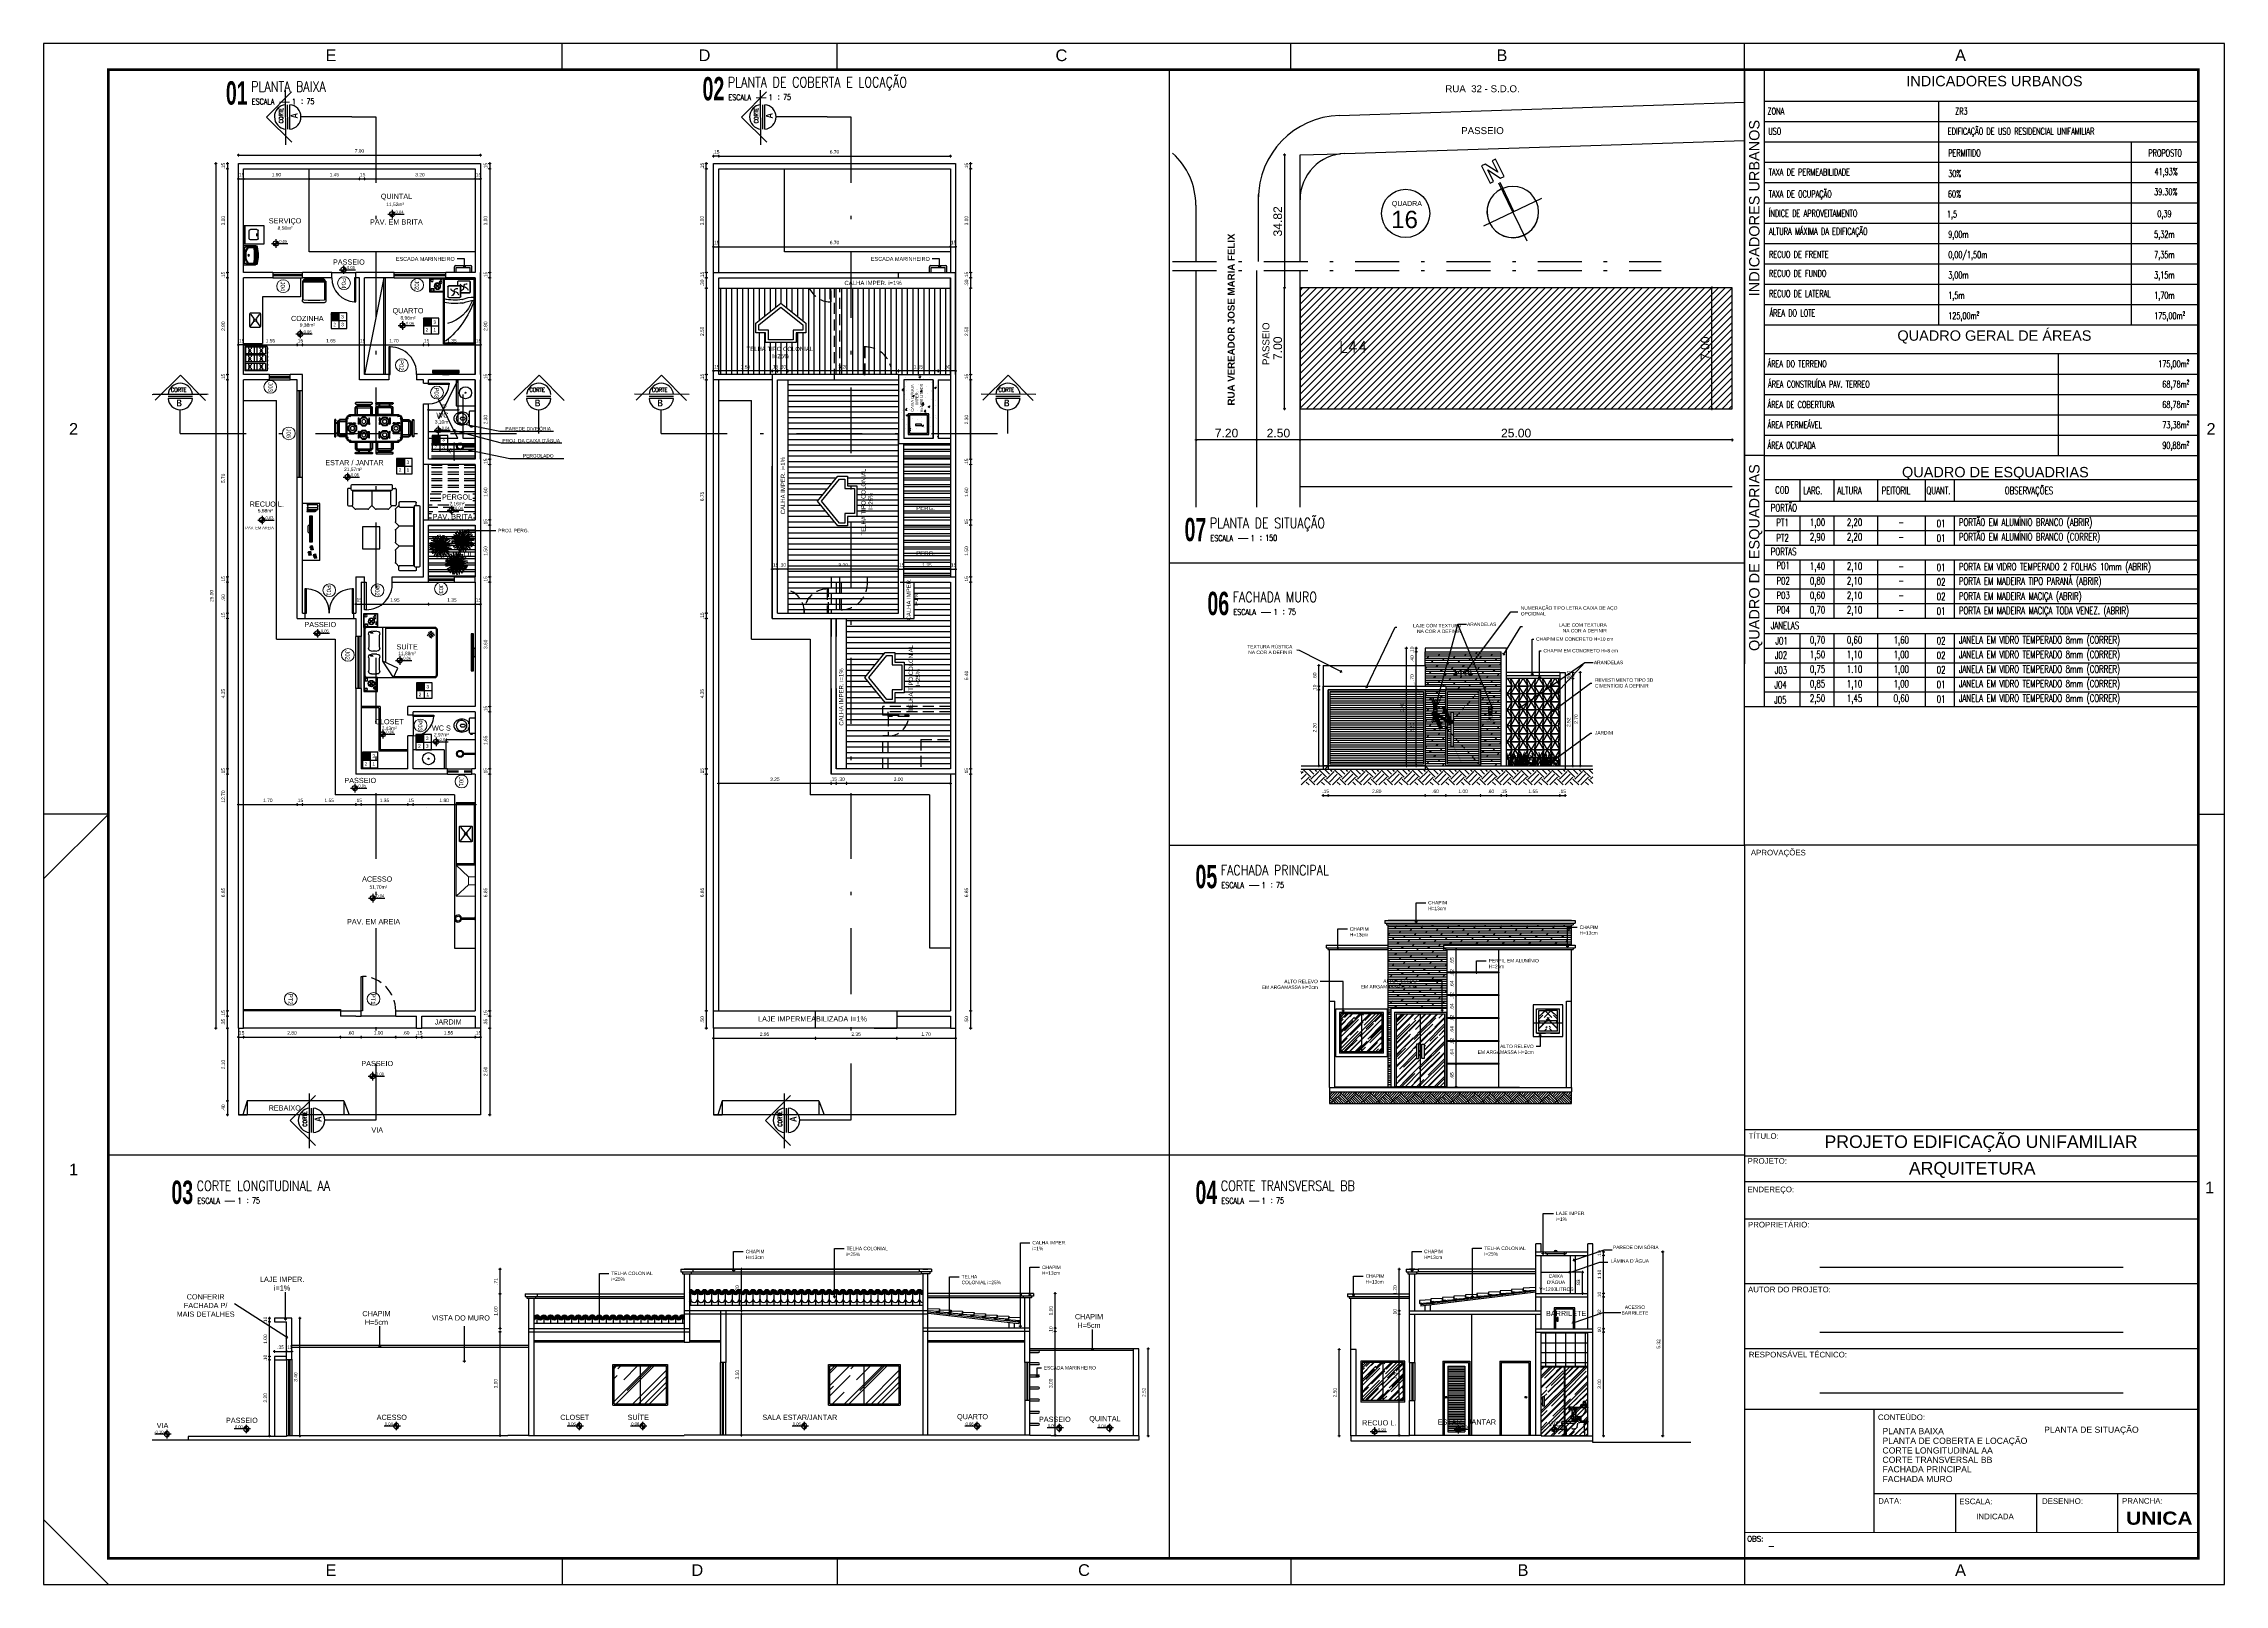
# Model space of a CAD drawing. Header units: millimetres. Extents: x 1540 to 1603, y 509.1 to 598.2.
# Drawn here: x 1540 to 1603, y 553.7 to 598.2 of the extents above; entities that cross this region are included whole.
import ezdxf
from ezdxf.enums import TextEntityAlignment as Align

# ---------------------------------------------------------------- set-up
doc = ezdxf.new("R2010")
doc.units = ezdxf.units.MM
for name, pattern in [('CONTINU', [0]), ('DASHDOT2', [12.7, 6.35, -3.175, 0, -3.175]), ('HIDDEN', [9.525, 6.35, -3.175]), ('HIDDEN2', [0.1875, 0.125, -0.0625])]:
    doc.linetypes.add(name, pattern=pattern)
for name, color, linetype in [('0-COTAS', 8, 'Continuous'), ('0-L. PISO', 4, 'Continuous'), ('0-TEXTO 01', 230, 'Continuous'), ('01', 4, 'Continuous'), ('02', 2, 'Continuous'), ('A-LAY-9', 4, 'Continuous'), ('a-pem-08', 8, 'Continuous'), ('a-pem-m', 6, 'Continuous'), ('A-PEN-08', 8, 'Continuous'), ('A-PEN-09', 9, 'Continuous'), ('A-PEN-B', 5, 'Continuous'), ('A-PEN-C', 4, 'Continuous'), ('A-PEN-G', 3, 'Continuous'), ('A-PEN-M', 6, 'Continuous'), ('A-PEN-R', 1, 'Continuous'), ('A-PEN-V2', 106, 'Continuous'), ('A-PEN-W', 7, 'Continuous'), ('A-PEN-Y', 2, 'Continuous'), ('BANHEIRO', 6, 'Continuous'), ('BANHO_COZINHA', 7, 'Continuous'), ('Calçada', 1, 'Continuous'), ('CANTOS', 9, 'HIDDEN'), ('COTA', 2, 'Continuous'), ('COZINHA', 6, 'Continuous'), ('E-TXT-G', 3, 'Continuous'), ('E-TXT-Y', 2, 'Continuous'), ('EQUIP_I', 13, 'Continuous'), ('GRANITO', 41, 'Continuous'), ('L-Cortes', 2, 'Continuous'), ('L-Texto', 30, 'Continuous'), ('LINHA02', 30, 'Continuous'), ('MOBIL', 7, 'Continuous'), ('MOBIL_I', 13, 'Continuous'), ('MOLHO', 9, 'Continuous'), ('MÓVEIS', 6, 'Continuous'), ('NIVEIS', 1, 'Continuous'), ('Numero de lotes', 2, 'Continuous'), ('P2', 1, 'Continuous'), ('PISO', 43, 'Continuous'), ('PORCELANATO', 252, 'Continuous'), ('PORTAS', 3, 'Continuous'), ('QUADRA', 4, 'Continuous'), ('TEXTO', 3, 'Continuous'), ('UNIDADE', 4, 'Continuous'), ('VEGET-001', 85, 'Continuous')]:
    doc.layers.add(name, color=color, linetype=linetype)
for name, color, linetype, lineweight in [('A-TXT-G', 3, 'Continuous', 30), ('BLOCOS', 4, 'Continuous', 9), ('COTAS', 53, 'Continuous', 9), ('E-TXT-W', 7, 'Continuous', 20)]:
    doc.layers.add(name, color=color, linetype=linetype, lineweight=lineweight)
doc.styles.add('ADITIVOCAD', font='ROMANS.shx')
doc.styles.add('arcad1', font='romans.shx')
doc.styles.add('ARIAL', font='arial.ttf', dxfattribs={"height": 2})
doc.styles.add('ARIALB', font='')
doc.styles.add('CARIMBO_DADOS', font='arial.ttf', dxfattribs={"height": 0.1})
doc.styles.add('REG140', font='romans.shx', dxfattribs={"width": 0.8, "height": 0.35})
doc.styles.add('REG60', font='romans.shx', dxfattribs={"width": 0.8, "height": 0.15})
doc.styles.add('REG80', font='romans.shx', dxfattribs={"width": 0.8, "height": 0.1})
doc.styles.add('REGUA80', font='arial.ttf', dxfattribs={"height": 1})
doc.styles.add('SANSSERIF2', font='sanssb__.ttf', dxfattribs={"width": 0.8})
doc.styles.add('STYLE1', font='sanss___.ttf')
doc.styles.add('T20', font='PORT2', dxfattribs={"height": 0.2})
doc.styles.add('TEXT', font='arial.ttf')
doc.styles.add('WMF-ARIAL0', font='arial.ttf')
doc.styles.get('ARIALB').set_extended_font_data('Arial Black')
doc.dimstyles.new('COTAS_EXTERNAS', dxfattribs={"dimtxt": 0.1, "dimasz": 0.01, "dimexe": 0, "dimexo": 0, "dimgap": 0.07, "dimtad": 1, "dimzin": 5, "dimdsep": 46, "dimtxsty": 'CARIMBO_DADOS', "dimblk1": 'CIRCULOS', "dimblk2": 'CIRCULOS', "dimsah": 1, "dimcen": 0, "dimse1": 1, "dimse2": 1, "dimclrd": 8, "dimclre": 8, "dimclrt": 230, "dimadec": 0, "dimazin": 0, "dimtfac": 100, "dimtix": 1, "dimtmove": 2, "dimatfit": 3, "dimldrblk": 'CIRCULOS', "dimfxl": 1, "dimtolj": 1, "dimtzin": 5, "dimarcsym": 0})
doc.dimstyles.get("Standard").update_dxf_attribs({"dimtxt": 0.18, "dimasz": 0.18, "dimexe": 0.18, "dimexo": 0.0625, "dimgap": 0.09, "dimtad": 0, "dimtih": 1, "dimtoh": 1, "dimdec": 4, "dimzin": 0, "dimdsep": 46, "dimtxsty": 'Standard', "dimcen": 0.09, "dimadec": 0, "dimazin": 0, "dimtfac": 1, "dimtdec": 4, "dimtofl": 0, "dimtmove": 0, "dimatfit": 3, "dimfxl": 1, "dimtolj": 1, "dimtzin": 0, "dimarcsym": 0})
pattern_1 = [(45, (-2217.12806, 376.2842), (0.150868303, 0.402315474), [2.667, -0.3556, 0.889, -0.1778]), (45, (-2217.0237, 376.51428), (-0.292935955, 0.041488783), [0.5334, -0.058674, 1.0668, -0.13335]), (45, (-2217.17206, 376.45393), (0.5695278432, 0.737997448), [1.4224, -0.24892, 0.7112, -0.1778])]
pattern_2 = [(45, (-2217.74592, 389.13427), (0.150868303, 0.402315474), [2.667, -0.3556, 0.889, -0.1778]), (45, (-2217.64157, 389.36435), (-0.292935955, 0.041488783), [0.5334, -0.058674, 1.0668, -0.13335]), (45, (-2217.78993, 389.304), (0.5695278432, 0.737997448), [1.4224, -0.24892, 0.7112, -0.1778])]
pattern_3 = [(45, (-2217.74592, 386.36898), (0.150868303, 0.402315474), [2.667, -0.3556, 0.889, -0.1778]), (45, (-2217.64157, 386.59905), (-0.292935955, 0.041488783), [0.5334, -0.058674, 1.0668, -0.13335]), (45, (-2217.78993, 386.5387), (0.5695278432, 0.737997448), [1.4224, -0.24892, 0.7112, -0.1778])]
pattern_4 = [(7e-15, (-2519.20092, 406.11288), (0, 0.15875), [])]
pattern_5 = [(135, (5384.71713, 389.13427), (-0.150868303, 0.402315474), [2.667, -0.3556, 0.889, -0.1778]), (135, (5384.61278, 389.36435), (0.292935955, 0.041488783), [0.5334, -0.058674, 1.0668, -0.13335]), (135, (5384.76113, 389.304), (-0.5695278432, 0.737997448), [1.4224, -0.24892, 0.7112, -0.1778])]
pattern_6 = [(45, (1576.34806, 576.7806), (3e-17, 0.449013), [0.3175, -0.3175]), (45, (1576.26387, 576.8648), (3e-17, 0.449013), [0.3175, -0.3175]), (45, (1576.17968, 576.94898), (3e-17, 0.449013), [0.3175, -0.3175]), (135, (1576.17968, 577.0051), (-0.449013, 3e-17), [0.3175, -0.3175]), (135, (1576.26387, 577.0893), (-0.449013, 3e-17), [0.3175, -0.3175]), (135, (1576.34806, 577.1735), (-0.449013, 3e-17), [0.3175, -0.3175])]

# ---------------------------------------------------------------- blocks, each defined once
blk = doc.blocks.new('cotas')
at = {"layer": 'L-Texto'}
h = blk.add_hatch(color=6, dxfattribs=at)
h.paths.add_polyline_path([(0.13, 0, 0.414214), (0, 0.13), (0, 0)])
h.paths.add_polyline_path([(0, 0), (-0.13, 0, 0.414214), (0, -0.13)])
for p, q in [((-0.22, 0), (0.62, 0)), ((0, 0.22), (0, -0.22))]:
    blk.add_line(p, q, dxfattribs=at)
blk.add_circle((0, 0), 0.135, dxfattribs=at)
at = {"layer": 'L-Texto', "color": 6, "style": 'T20'}
blk.add_attdef('COTA', (0.17, 0.04), '', height=0.15, dxfattribs=at)
blk = doc.blocks.new('CIRCULOS')
at = {"layer": 'COTAS'}
for p, q in [((-4, 0), (4, 0)), ((0, 4), (0, -4))]:
    blk.add_line(p, q, dxfattribs=at)
for radius in [2, 1]:
    blk.add_circle((0, 0), radius, dxfattribs=at)
blk = doc.blocks.new('*D592')
at = {"layer": 'A-TXT-G', "color": 8, "lineweight": -2, "ltscale": 0.05}
blk.add_line((1571.921, 557.968), (1571.921, 560.468), dxfattribs=at)
at = {"layer": 'Defpoints', "color": 0, "ltscale": 0.05}
for p in [(1571.65, 560.478), (1571.921, 560.478), (1571.65, 557.958)]:
    blk.add_point(p, dxfattribs=at)
at = {"layer": 'A-TXT-G', "color": 8, "lineweight": -2, "ltscale": 0.05, "xscale": 0.01, "yscale": 0.01, "zscale": 0.01}
for p, rotation in [((1571.921, 560.478), 90), ((1571.921, 557.958), 270)]:
    blk.add_blockref('CIRCULOS', p, dxfattribs=dict(at, rotation=rotation))
at = {"layer": 'A-TXT-G', "color": 230, "ltscale": 0.05, "insert": (1571.8, 559.218), "char_height": 0.1, "attachment_point": 5, "rotation": 90, "style": 'CARIMBO_DADOS'}
blk.add_mtext('\\A1;2.52', dxfattribs=at)
blk = doc.blocks.new('*D593')
at = {"layer": 'BANHEIRO', "color": 8, "lineweight": -2, "ltscale": 0.05}
blk.add_line((1547.384, 557.968), (1547.384, 561.348), dxfattribs=at)
at = {"layer": 'Defpoints', "color": 0, "ltscale": 0.05}
for p in [(1547.15, 561.358), (1547.384, 561.358), (1547.15, 557.958)]:
    blk.add_point(p, dxfattribs=at)
at = {"layer": 'BANHEIRO', "color": 8, "lineweight": -2, "ltscale": 0.05, "xscale": 0.01, "yscale": 0.01, "zscale": 0.01}
for p, rotation in [((1547.384, 561.358), 90), ((1547.384, 557.958), 270)]:
    blk.add_blockref('CIRCULOS', p, dxfattribs=dict(at, rotation=rotation))
at = {"layer": 'BANHEIRO', "color": 230, "ltscale": 0.05, "insert": (1547.263, 559.658), "char_height": 0.1, "attachment_point": 5, "rotation": 90, "style": 'CARIMBO_DADOS'}
blk.add_mtext('\\A1;3.40', dxfattribs=at)
blk = doc.blocks.new('A$C387B19CA')
at = {"layer": 'COTA'}
for p, q in [((0.344, 0.656), (0.218, 0.438)), ((0.616, 0.676), (0.67, 0.676))]:
    blk.add_line(p, q, dxfattribs=at)
at = {"layer": 'EQUIP_I'}
blk.add_lwpolyline([(0.494, 0.781), (0.66, 0.781)], dxfattribs=at)
for points in [[(0.33, 0.33, 0.006887), (0.325, 0.329, 0.004583), (0.315, 0.326, -0.003714), (0.305, 0.324, -0.008359), (0.295, 0.322, -0.009108), (0.285, 0.32, -0.013927), (0.278, 0.32, -0.009581), (0.277, 0.32, -0.004842), (0.275, 0.32), (0.206, 0.32), (0.138, 0.32), (0.001, 0.32)], [(0.405, 0.33), (0.404, 0.32), (0.403, 0.31), (0.402, 0.3), (0.399, 0.28), (0.398, 0.27), (0.396, 0.26), (0.394, 0.25), (0.391, 0.24), (0.389, 0.23, 0.022928), (0.385, 0.22, 0.025878), (0.38, 0.21, 0.012643), (0.375, 0.204, 0.011611), (0.371, 0.2, 0.018528), (0.359, 0.19, 0.037881), (0.345, 0.183, 0.014486), (0.335, 0.18, 0.023129), (0.305, 0.176, 0.002636), (0.295, 0.176, 0.020252), (0.285, 0.176, 0.057764), (0.275, 0.18, 0.081422), (0.265, 0.189), (0.262, 0.194)]]:
    blk.add_lwpolyline(points, format="xyb", dxfattribs=at)
at = {"layer": 'GRANITO'}
for points, knots in [([(0.179, 0.681), (0.186, 0.681), (0.208, 0.681), (0.241, 0.699), (0.277, 0.717), (0.29, 0.737), (0.294, 0.746)], [0.0020846, 0.0020846, 0.0020846, 0.0020846, 0.0231869, 0.0681169, 0.1119653, 0.1400822, 0.1400822, 0.1400822, 0.1400822]), ([(0.179, 0.696), (0.187, 0.696), (0.204, 0.696), (0.239, 0.703), (0.237, 0.728), (0.234, 0.746)], [0.00602884, 0.00602884, 0.00602884, 0.00602884, 0.03136453, 0.05637071, 0.09950438, 0.09950438, 0.09950438, 0.09950438])]:
    blk.add_open_spline(points, degree=3, knots=knots, dxfattribs=at)
at = {"layer": 'LINHA02'}
for p, q in [((0.414, 0.477), (0.455, 0.477)), ((0.414, 0.396), (0.414, 0.477)), ((0.455, 0.477), (0.455, 0.408)), ((0.66, 0.346), (0.464, 0.346)), ((0.475, 0.388), (0.66, 0.388)), ((0.49, 0.388), (0.49, 0.346)), ((0.67, 0.378), (0.67, 0.356))]:
    blk.add_line(p, q, dxfattribs=at)
blk.add_lwpolyline([(0.41, 0.501), (0.459, 0.501), (0.459, 0.48), (0.41, 0.48)], close=True, dxfattribs=at)
for centre, radius, start, end in [((0.464, 0.396), 0.05, 180, 270), ((0.475, 0.408), 0.02, 180, 270), ((0.66, 0.378), 0.01, 0, 90), ((0.66, 0.356), 0.01, 270, 360)]:
    blk.add_arc(centre, radius, start, end, dxfattribs=at)
at = {"layer": 'MOBIL'}
blk.add_lwpolyline([(0.32, 0.746), (0.179, 0.746), (0.179, 0.676), (0.32, 0.676)], dxfattribs=at)
for start, end in [(181.9347, 217.7798), (248.2406, 15.6623)]:
    blk.add_arc((0.435, 0.682), 0.181, start, end, dxfattribs=at)
for p in [(0.185, 0.742), (0.185, 0.737), (0.187, 0.715), (0.202, 0.717), (0.203, 0.737), (0.204, 0.739), (0.287, 0.721), (0.298, 0.683), (0.304, 0.703), (0.304, 0.68), (0.314, 0.684), (0.557, 0.73)]:
    blk.add_point(p, dxfattribs=at)
at = {"layer": 'MOBIL_I'}
for p, q in [((0.615, 0.781), (0.61, 0.746)), ((0.617, 0.781), (0.612, 0.746)), ((0.619, 0.781), (0.614, 0.746)), ((0.628, 0.79), (0.621, 0.79)), ((0.63, 0.781), (0.635, 0.746)), ((0.633, 0.781), (0.638, 0.746)), ((0.634, 0.781), (0.639, 0.746)), ((0.315, 0.432), (0.306, 0.39))]:
    blk.add_line(p, q, dxfattribs=at)
for points in [[(0.308, 0.398), (0.35, 0.404), (0.388, 0.41), (0.364, 0.535), (0.367, 0.603)], [(0.621, 0.79), (0.592, 0.798), (0.594, 0.804), (0.623, 0.795), (0.627, 0.795)], [(0.628, 0.79), (0.658, 0.798), (0.656, 0.804), (0.627, 0.795), (0.623, 0.795)]]:
    blk.add_lwpolyline(points, dxfattribs=at)
for points in [[(0.345, 0.676), (0.335, 0.676), (0.335, 0.626), (0.345, 0.626)], [(0.345, 0.616), (0.335, 0.616), (0.335, 0.626), (0.345, 0.626)], [(0.54, 0.856), (0.565, 0.856), (0.565, 0.851), (0.54, 0.851)], [(0.64, 0.746), (0.61, 0.746), (0.615, 0.781), (0.635, 0.781)], [(0.632, 0.782), (0.617, 0.782), (0.617, 0.787), (0.632, 0.787)], [(0.627, 0.797), (0.623, 0.797), (0.623, 0.796), (0.627, 0.796)]]:
    blk.add_lwpolyline(points, close=True, dxfattribs=at)
for points in [[(0.494, 0.746, -0.000284), (0.494, 0.781, -0.000001), (0.494, 0.782), (0.494, 0.782, -0.00842), (0.494, 0.782, -0.000045), (0.494, 0.784, -0.002023), (0.495, 0.79, -0.002456), (0.495, 0.795, -0.093603), (0.496, 0.798, -0.044244), (0.5, 0.805, -0.036238), (0.505, 0.811, -0.042651), (0.51, 0.815, -0.018621), (0.513, 0.817, -0.035465), (0.515, 0.818, -0.050348), (0.52, 0.819, -0.049389), (0.525, 0.82), (0.557, 0.82), (0.584, 0.82), (0.616, 0.82)], [(0.632, 0.82), (0.642, 0.82, -0.198912), (0.655, 0.815, -0.198912), (0.66, 0.802), (0.66, 0.746)], [(0.66, 0.676), (0.66, 0.398, -0.155598), (0.657, 0.388)], [(0.656, 0.327), (0.621, 0.319), (0.585, 0.311, 0.027899), (0.583, 0.311, 0.018264), (0.581, 0.31, 0.10894), (0.578, 0.308, 0.082013), (0.575, 0.304, 0.013965), (0.574, 0.301, 0.028909), (0.574, 0.3, 0.011443), (0.573, 0.298, 0.062864), (0.573, 0.297), (0.577, 0.224), (0.581, 0.151), (0.585, 0.078), (0.589, 0.005, -0.205904), (0.587, 0.002, -0.205904), (0.584, 0), (0.468, 0), (0.352, 0), (0.236, 0), (0.12, 0, -0.208853), (0.117, 0.002, -0.208853), (0.115, 0.005), (0.119, 0.05), (0.122, 0.094), (0.126, 0.139), (0.129, 0.183, 0.036932), (0.129, 0.185, 0.018479), (0.129, 0.19, 0.024946), (0.128, 0.193, 0.012299), (0.126, 0.2, 0.021587), (0.124, 0.205, 0.024048), (0.122, 0.21, 0.049556), (0.119, 0.215, 0.042979), (0.114, 0.22, 0.015801), (0.109, 0.224, 0.022353), (0.105, 0.227, 0.007807), (0.101, 0.229, 0.02443), (0.1, 0.23, 0.030091), (0.098, 0.231, -0.028107), (0.095, 0.232, -0.013367), (0.09, 0.234, 0.0114), (0.085, 0.237, 0.012062), (0.079, 0.24, -0.017321), (0.075, 0.241, -0.009788), (0.072, 0.243, -0.004949), (0.065, 0.247, -0.004446), (0.057, 0.252, -0.017578), (0.055, 0.253), (0.045, 0.26), (0.035, 0.267, -0.023446), (0.031, 0.27, -0.013276), (0.025, 0.275, -0.018849), (0.019, 0.282, -0.024918), (0.015, 0.286, -0.004479), (0.014, 0.288, -0.005376), (0.013, 0.29, -0.014583), (0.01, 0.293, -0.007746), (0.007, 0.3, -0.021648), (0.004, 0.305, -0.023308), (0.002, 0.31, -0.077991), (0.001, 0.315, 0.088628), (0, 0.319, 0.022265), (0, 0.32, -0.061634), (0, 0.32, -0.067517), (0, 0.32, -0.027266), (0, 0.321, -0.010095), (0.001, 0.325, 0.002071), (0.005, 0.345, 0.003933), (0.007, 0.359, -0.005295), (0.01, 0.369, -0.171286), (0.014, 0.377, -0.174415), (0.022, 0.38), (0.178, 0.38), (0.334, 0.38), (0.417, 0.38)], [(0.5, 0.405, -0.01696), (0.498, 0.455, -0.000454), (0.497, 0.512, -0.000454)], [(0.505, 0.388, -0.094446), (0.5, 0.405)], [(0.66, 0.346), (0.66, 0.332, -0.171736), (0.659, 0.328, -0.171736), (0.656, 0.327)]]:
    blk.add_lwpolyline(points, format="xyb", dxfattribs=at)
for centre, radius, start, end in [((0.41, 0.555), 0.11, 135.3705, 216.3426), ((0.581, 0.861), 0.0359, 54.5976, 189.0245), ((0.581, 0.861), 0.0209, 54.5976, 195.6364), ((0.576, 0.848), 0.0349, 30.1461, 69.1334), ((0.581, 0.852), 0.0439, 30.1432, 67.0885), ((0.414, 0.799), 0.203, 359.4227, 20.0413), ((0.453, 0.804), 0.18, 357.7603, 25.5058), ((0.298, -0.187), 0.609, 83.6956, 90.661)]:
    blk.add_arc(centre, radius, start, end, dxfattribs=at)
blk.add_spline([(0.33, 0.644), (0.292, 0.571), (0.3, 0.516), (0.291, 0.419)], degree=3, dxfattribs=at)
blk.add_open_spline([(0.32, 0.641), (0.329, 0.639), (0.332, 0.639), (0.335, 0.638)], degree=3, dxfattribs=at)
blk.add_open_spline([(0.345, 0.635), (0.354, 0.632), (0.37, 0.624), (0.371, 0.591), (0.342, 0.525), (0.352, 0.459), (0.361, 0.407)], degree=3, knots=[0.2062702, 0.2062702, 0.2062702, 0.2062702, 0.2330268, 0.2556876, 0.2945671, 0.4480447, 0.4480447, 0.4480447, 0.4480447], dxfattribs=at)
at = {"layer": 'PISO'}
for p, q in [((0.27, 0.38), (0.27, 0.606)), ((0.41, 0.496), (0.371, 0.496)), ((0.498, 0.496), (0.459, 0.496)), ((0.47, 0.388), (0.47, 0.504)), ((0.67, 0.496), (0.66, 0.496))]:
    blk.add_line(p, q, dxfattribs=at)
at = {"layer": 'PORCELANATO'}
for points in [[(0.08, 0.228), (0.08, 0.206), (0.087, 0.225)], [(0.087, 0.225), (0.08, 0.206), (0.106, 0.213)], [(0.106, 0.213), (0.08, 0.206), (0.112, 0.206)]]:
    blk.add_solid(points, dxfattribs=at)
at = {"layer": 'UNIDADE'}
for p, q in [((0.32, 0.731), (0.67, 0.731)), ((0.335, 0.676), (0.335, 0.731))]:
    blk.add_line(p, q, dxfattribs=at)
for points in [[(0.385, 0.676), (0.32, 0.676), (0.32, 0.746), (0.67, 0.746), (0.67, 0.731)], [(0.385, 0.676), (0.385, 0.691), (0.335, 0.691)]]:
    blk.add_lwpolyline(points, dxfattribs=at)
blk = doc.blocks.new('*D594')
at = {"color": 8, "lineweight": -2, "ltscale": 0.05}
blk.add_line((1577.444, 557.968), (1577.444, 560.448), dxfattribs=at)
at = {"layer": 'Defpoints', "color": 0, "ltscale": 0.05}
for p in [(1577.444, 560.458), (1577.783, 560.458), (1577.783, 557.958)]:
    blk.add_point(p, dxfattribs=at)
at = {"color": 8, "lineweight": -2, "ltscale": 0.05, "xscale": 0.01, "yscale": 0.01, "zscale": 0.01}
for p, rotation in [((1577.444, 560.458), 90), ((1577.444, 557.958), 270)]:
    blk.add_blockref('CIRCULOS', p, dxfattribs=dict(at, rotation=rotation))
at = {"color": 230, "ltscale": 0.05, "insert": (1577.323, 559.208), "char_height": 0.1, "attachment_point": 5, "rotation": 90, "style": 'CARIMBO_DADOS'}
blk.add_mtext('\\A1;2.50', dxfattribs=at)
blk = doc.blocks.new('*D595')
at = {"color": 8, "lineweight": -2, "ltscale": 0.05}
blk.add_line((1585.091, 557.968), (1585.091, 560.948), dxfattribs=at)
at = {"layer": 'Defpoints', "color": 0, "ltscale": 0.05}
for p in [(1584.783, 560.958), (1585.091, 560.958), (1584.783, 557.958)]:
    blk.add_point(p, dxfattribs=at)
at = {"color": 8, "lineweight": -2, "ltscale": 0.05, "xscale": 0.01, "yscale": 0.01, "zscale": 0.01}
for p, rotation in [((1585.091, 560.958), 90), ((1585.091, 557.958), 270)]:
    blk.add_blockref('CIRCULOS', p, dxfattribs=dict(at, rotation=rotation))
at = {"color": 230, "ltscale": 0.05, "insert": (1584.97, 559.458), "char_height": 0.1, "attachment_point": 5, "rotation": 90, "style": 'CARIMBO_DADOS'}
blk.add_mtext('\\A1;3.00', dxfattribs=at)
blk = doc.blocks.new('*D596')
at = {"color": 8, "lineweight": -2, "ltscale": 0.05}
for p, q in [((1585.091, 561.068), (1585.091, 561.078)), ((1585.091, 560.958), (1585.091, 561.058)), ((1585.091, 560.948), (1585.091, 560.938))]:
    blk.add_line(p, q, dxfattribs=at)
at = {"layer": 'Defpoints', "color": 0, "ltscale": 0.05}
for p in [(1584.783, 561.058), (1584.783, 560.958), (1585.091, 561.058)]:
    blk.add_point(p, dxfattribs=at)
at = {"color": 8, "lineweight": -2, "ltscale": 0.05, "xscale": 0.01, "yscale": 0.01, "zscale": 0.01}
for p, rotation in [((1585.091, 561.058), 270), ((1585.091, 560.958), 90)]:
    blk.add_blockref('CIRCULOS', p, dxfattribs=dict(at, rotation=rotation))
at = {"color": 230, "ltscale": 0.05, "insert": (1584.97, 561.008), "char_height": 0.1, "attachment_point": 5, "rotation": 90, "style": 'CARIMBO_DADOS'}
blk.add_mtext('\\A1;.10', dxfattribs=at)
blk = doc.blocks.new('*D597')
at = {"color": 8, "lineweight": -2, "ltscale": 0.05}
blk.add_line((1585.091, 561.068), (1585.091, 561.968), dxfattribs=at)
at = {"layer": 'Defpoints', "color": 0, "ltscale": 0.05}
for p in [(1584.633, 561.978), (1585.091, 561.978), (1584.783, 561.058)]:
    blk.add_point(p, dxfattribs=at)
at = {"color": 8, "lineweight": -2, "ltscale": 0.05, "xscale": 0.01, "yscale": 0.01, "zscale": 0.01}
for p, rotation in [((1585.091, 561.978), 90), ((1585.091, 561.058), 270)]:
    blk.add_blockref('CIRCULOS', p, dxfattribs=dict(at, rotation=rotation))
at = {"color": 230, "ltscale": 0.05, "insert": (1584.97, 561.518), "char_height": 0.1, "attachment_point": 5, "rotation": 90, "style": 'CARIMBO_DADOS'}
blk.add_mtext('\\A1;.92', dxfattribs=at)
blk = doc.blocks.new('*D598')
at = {"color": 8, "lineweight": -2, "ltscale": 0.05}
for p, q in [((1585.091, 562.088), (1585.091, 562.098)), ((1585.091, 561.978), (1585.091, 562.078)), ((1585.091, 561.968), (1585.091, 561.958))]:
    blk.add_line(p, q, dxfattribs=at)
at = {"layer": 'Defpoints', "color": 0, "ltscale": 0.05}
for p in [(1584.633, 562.078), (1585.091, 562.078), (1584.633, 561.978)]:
    blk.add_point(p, dxfattribs=at)
at = {"color": 8, "lineweight": -2, "ltscale": 0.05, "xscale": 0.01, "yscale": 0.01, "zscale": 0.01}
for p, rotation in [((1585.091, 562.078), 270), ((1585.091, 561.978), 90)]:
    blk.add_blockref('CIRCULOS', p, dxfattribs=dict(at, rotation=rotation))
at = {"color": 230, "ltscale": 0.05, "insert": (1584.97, 562.028), "char_height": 0.1, "attachment_point": 5, "rotation": 90, "style": 'CARIMBO_DADOS'}
blk.add_mtext('\\A1;.10', dxfattribs=at)
blk = doc.blocks.new('*D599')
at = {"color": 8, "lineweight": -2, "ltscale": 0.05}
blk.add_line((1585.091, 562.088), (1585.091, 563.168), dxfattribs=at)
at = {"layer": 'Defpoints', "color": 0, "ltscale": 0.05}
for p in [(1584.633, 563.178), (1585.091, 563.178), (1584.633, 562.078)]:
    blk.add_point(p, dxfattribs=at)
at = {"color": 8, "lineweight": -2, "ltscale": 0.05, "xscale": 0.01, "yscale": 0.01, "zscale": 0.01}
for p, rotation in [((1585.091, 563.178), 90), ((1585.091, 562.078), 270)]:
    blk.add_blockref('CIRCULOS', p, dxfattribs=dict(at, rotation=rotation))
at = {"color": 230, "ltscale": 0.05, "insert": (1584.97, 562.628), "char_height": 0.1, "attachment_point": 5, "rotation": 90, "style": 'CARIMBO_DADOS'}
blk.add_mtext('\\A1;1.10', dxfattribs=at)
blk = doc.blocks.new('*D600')
at = {"color": 8, "lineweight": -2, "ltscale": 0.05}
for p, q in [((1585.091, 563.288), (1585.091, 563.298)), ((1585.091, 563.178), (1585.091, 563.278)), ((1585.091, 563.168), (1585.091, 563.158))]:
    blk.add_line(p, q, dxfattribs=at)
at = {"layer": 'Defpoints', "color": 0, "ltscale": 0.05}
for p in [(1584.633, 563.278), (1585.091, 563.278), (1584.633, 563.178)]:
    blk.add_point(p, dxfattribs=at)
at = {"color": 8, "lineweight": -2, "ltscale": 0.05, "xscale": 0.01, "yscale": 0.01, "zscale": 0.01}
for p, rotation in [((1585.091, 563.278), 270), ((1585.091, 563.178), 90)]:
    blk.add_blockref('CIRCULOS', p, dxfattribs=dict(at, rotation=rotation))
at = {"color": 230, "ltscale": 0.05, "insert": (1584.97, 563.228), "char_height": 0.1, "attachment_point": 5, "rotation": 90, "style": 'CARIMBO_DADOS'}
blk.add_mtext('\\A1;.10', dxfattribs=at)
blk = doc.blocks.new('Sofá02_2')
at = {"layer": '01'}
for p, q in [((-0.603, -0.1), (-0.603, -0.125)), ((-0.578, -0.15), (0.578, -0.15)), ((-0.553, -0.575), (-0.553, -0.15)), ((-0.553, -0.175), (0.553, -0.175)), ((0.003, -0.15), (0.003, -0.599)), ((0.553, -0.575), (0.553, -0.15)), ((0.603, -0.125), (0.603, -0.1))]:
    blk.add_line(p, q, dxfattribs=at)
for centre, start, end in [((-0.578, -0.125), 180, 270), ((-0.578, -0.575), 270, 0), ((0.578, -0.575), 180, 270), ((0.578, -0.125), 270, 0)]:
    blk.add_arc(centre, 0.025, start, end, dxfattribs=at)
at = {"layer": '02'}
for p, q in [((0.578, 0), (-0.578, 0)), ((-0.703, -0.125), (-0.703, -0.575)), ((-0.678, -0.6), (-0.578, -0.6)), ((-0.603, -0.1), (-0.678, -0.1)), ((-0.603, -0.025), (-0.603, -0.1)), ((-0.583, -0.599), (-0.496, -0.685)), ((0.003, -0.599), (-0.084, -0.685)), ((0.003, -0.599), (0.089, -0.685)), ((0.588, -0.599), (0.501, -0.685)), ((0.678, -0.6), (0.578, -0.6)), ((0.603, -0.1), (0.603, -0.025)), ((0.603, -0.1), (0.678, -0.1)), ((0.703, -0.125), (0.703, -0.575)), ((-0.119, -0.7), (-0.461, -0.7)), ((0.466, -0.7), (0.124, -0.7))]:
    blk.add_line(p, q, dxfattribs=at)
for centre, radius, start, end in [((-0.678, -0.575), 0.025, 180, 270), ((-0.678, -0.125), 0.025, 90, 180), ((-0.578, -0.025), 0.025, 90, 180), ((0.578, -0.025), 0.025, 0, 90), ((0.678, -0.125), 0.025, 0, 90), ((0.678, -0.575), 0.025, 270, 0), ((-0.461, -0.65), 0.05, 225, 270), ((-0.119, -0.65), 0.05, 270, 315), ((0.124, -0.65), 0.05, 225, 270), ((0.466, -0.65), 0.05, 270, 315)]:
    blk.add_arc(centre, radius, start, end, dxfattribs=at)
blk = doc.blocks.new('Sofá02_3')
at = {"layer": '01'}
for p, q in [((-0.895, -0.1), (-0.895, -0.125)), ((-0.874, -0.6), (-0.87, -0.6)), ((-0.87, -0.15), (0.87, -0.15)), ((-0.845, -0.575), (-0.845, -0.15)), ((-0.845, -0.175), (0.845, -0.175)), ((-0.29, -0.15), (-0.29, -0.599)), ((0.295, -0.15), (0.295, -0.599)), ((0.845, -0.575), (0.845, -0.15)), ((0.895, -0.6), (0.87, -0.6)), ((0.895, -0.125), (0.895, -0.1))]:
    blk.add_line(p, q, dxfattribs=at)
for centre, start, end in [((-0.87, -0.125), 180, 270), ((-0.87, -0.575), 270, 0), ((0.87, -0.575), 180, 270), ((0.87, -0.125), 270, 0)]:
    blk.add_arc(centre, 0.025, start, end, dxfattribs=at)
at = {"layer": '02'}
for p, q in [((0.87, 0), (-0.87, 0)), ((-0.995, -0.125), (-0.995, -0.575)), ((-0.895, -0.1), (-0.97, -0.1)), ((-0.97, -0.6), (-0.874, -0.6)), ((-0.895, -0.025), (-0.895, -0.1)), ((-0.874, -0.6), (-0.789, -0.685)), ((-0.29, -0.599), (-0.376, -0.685)), ((-0.29, -0.599), (-0.204, -0.685)), ((0.295, -0.599), (0.209, -0.685)), ((0.295, -0.599), (0.381, -0.685)), ((0.895, -0.6), (0.81, -0.685)), ((0.895, -0.1), (0.895, -0.025)), ((0.895, -0.1), (0.97, -0.1)), ((0.97, -0.6), (0.895, -0.6)), ((0.995, -0.125), (0.995, -0.575)), ((-0.411, -0.7), (-0.754, -0.7)), ((0.174, -0.7), (-0.169, -0.7)), ((0.774, -0.7), (0.416, -0.7))]:
    blk.add_line(p, q, dxfattribs=at)
for centre, radius, start, end in [((-0.97, -0.125), 0.025, 90, 180), ((-0.97, -0.575), 0.025, 180, 270), ((-0.87, -0.025), 0.025, 90, 180), ((0.87, -0.025), 0.025, 0, 90), ((0.97, -0.125), 0.025, 0, 90), ((0.97, -0.575), 0.025, 270, 0), ((-0.754, -0.65), 0.05, 225, 270), ((-0.411, -0.65), 0.05, 270, 315), ((-0.169, -0.65), 0.05, 225, 270), ((0.174, -0.65), 0.05, 270, 315), ((0.416, -0.65), 0.05, 225, 270), ((0.774, -0.65), 0.05, 270, 315)]:
    blk.add_arc(centre, radius, start, end, dxfattribs=at)
blk = doc.blocks.new('MesaJantar02')
at = {"layer": '01'}
for p, q in [((0.709, 0.648), (0.689, 0.648)), ((1.008, 0.648), (0.988, 0.648)), ((1.29, 0.648), (1.31, 0.648)), ((1.589, 0.648), (1.609, 0.648)), ((0.09, 0.158), (0.09, 0.138)), ((0.12, 0.178), (0.11, 0.178)), ((0.11, 0.178), (0.11, -0.182)), ((0.12, 0.193), (0.12, 0.178)), ((0.145, 0.218), (0.16, 0.218)), ((0.145, -0.177), (0.145, 0.173)), ((0.16, 0.218), (0.16, 0.228)), ((0.34, 0.228), (0.16, 0.228)), ((0.165, 0.193), (0.34, 0.193)), ((0.336, -0.252), (0.336, 0.248)), ((0.379, 0.278), (0.356, 0.278)), ((0.356, -0.282), (0.356, 0.278)), ((0.396, 0.268), (0.366, 0.268)), ((0.366, -0.272), (0.366, 0.268)), ((0.409, 0.14), (0.409, 0.147)), ((0.412, 0.14), (0.412, 0.147)), ((0.413, 0.151), (0.488, 0.151)), ((0.413, 0.148), (0.482, 0.148)), ((0.413, 0.139), (0.482, 0.139)), ((0.413, 0.136), (0.488, 0.136)), ((0.456, 0.355), (0.456, 0.378)), ((1.842, 0.378), (0.456, 0.378)), ((0.466, 0.338), (0.466, 0.368)), ((1.832, 0.368), (0.466, 0.368)), ((0.485, 0.142), (0.485, 0.145)), ((0.488, 0.151), (0.488, 0.136)), ((0.504, 0.146), (0.544, 0.146)), ((0.504, 0.141), (0.544, 0.141)), ((0.56, 0.154), (0.606, 0.153)), ((0.56, 0.134), (0.606, 0.134)), ((0.564, 0.149), (0.564, 0.149)), ((0.564, 0.144), (0.564, 0.144)), ((0.564, 0.138), (0.564, 0.138)), ((0.567, 0.151), (0.606, 0.151)), ((0.567, 0.148), (0.606, 0.148)), ((0.567, 0.145), (0.606, 0.145)), ((0.567, 0.142), (0.606, 0.142)), ((0.567, 0.139), (0.606, 0.14)), ((0.567, 0.137), (0.606, 0.136)), ((1.098, 0.398), (0.598, 0.398)), ((0.598, 0.398), (1.098, 0.398)), ((0.609, 0.152), (0.609, 0.152)), ((0.609, 0.147), (0.609, 0.147)), ((0.609, 0.141), (0.609, 0.141)), ((0.609, 0.135), (0.609, 0.135)), ((0.629, 0.578), (0.618, 0.578)), ((0.618, 0.398), (0.618, 0.578)), ((0.629, 0.593), (0.629, 0.578)), ((0.654, 0.618), (0.669, 0.618)), ((0.654, 0.573), (0.654, 0.398)), ((0.669, 0.618), (0.669, 0.628)), ((1.028, 0.628), (0.669, 0.628)), ((0.674, 0.593), (1.023, 0.593)), ((0.688, 0.3), (0.688, 0.14)), ((0.688, 0.224), (0.703, 0.224)), ((0.691, 0.298), (0.691, 0.23)), ((0.692, 0.304), (0.699, 0.304)), ((0.694, 0.301), (0.697, 0.301)), ((0.694, 0.227), (0.697, 0.227)), ((0.7, 0.298), (0.7, 0.23)), ((0.703, 0.3), (0.703, 0.104)), ((0.988, 0.152), (0.988, 0.107)), ((0.99, 0.104), (0.99, 0.104)), ((0.991, 0.3), (0.991, 0.225)), ((1.006, 0.225), (0.991, 0.225)), ((0.991, 0.146), (0.991, 0.107)), ((0.992, 0.149), (0.992, 0.149)), ((0.994, 0.3), (0.994, 0.231)), ((0.994, 0.146), (0.994, 0.107)), ((0.995, 0.304), (1.002, 0.304)), ((0.995, 0.301), (1.002, 0.301)), ((0.995, 0.104), (0.995, 0.104)), ((0.996, 0.209), (0.996, 0.169)), ((0.997, 0.146), (0.996, 0.107)), ((0.997, 0.228), (1, 0.228)), ((0.998, 0.149), (0.998, 0.149)), ((0.999, 0.146), (1, 0.107)), ((1.001, 0.209), (1.001, 0.169)), ((1.001, 0.104), (1.001, 0.104)), ((1.002, 0.146), (1.002, 0.107)), ((1.003, 0.3), (1.003, 0.231)), ((1.004, 0.149), (1.004, 0.149)), ((1.005, 0.146), (1.005, 0.107)), ((1.006, 0.3), (1.006, 0.225)), ((1.007, 0.104), (1.007, 0.104)), ((1.008, 0.152), (1.008, 0.107)), ((1.028, 0.618), (1.028, 0.628)), ((1.043, 0.618), (1.028, 0.618)), ((1.043, 0.573), (1.043, 0.398)), ((1.068, 0.593), (1.068, 0.578)), ((1.068, 0.578), (1.078, 0.578)), ((1.078, 0.398), (1.078, 0.578)), ((1.7, 0.398), (1.2, 0.398)), ((1.7, 0.398), (1.2, 0.398)), ((1.23, 0.578), (1.22, 0.578)), ((1.22, 0.398), (1.22, 0.578)), ((1.23, 0.593), (1.23, 0.578)), ((1.255, 0.618), (1.27, 0.618)), ((1.255, 0.573), (1.255, 0.398)), ((1.27, 0.618), (1.27, 0.628)), ((1.27, 0.628), (1.629, 0.628)), ((1.624, 0.593), (1.275, 0.593)), ((1.29, 0.152), (1.29, 0.107)), ((1.291, 0.104), (1.291, 0.104)), ((1.292, 0.3), (1.292, 0.225)), ((1.292, 0.225), (1.307, 0.225)), ((1.293, 0.146), (1.293, 0.107)), ((1.294, 0.149), (1.294, 0.149)), ((1.295, 0.3), (1.295, 0.231)), ((1.303, 0.304), (1.296, 0.304)), ((1.303, 0.301), (1.296, 0.301)), ((1.296, 0.146), (1.296, 0.107)), ((1.297, 0.209), (1.297, 0.169)), ((1.297, 0.104), (1.297, 0.104)), ((1.301, 0.228), (1.298, 0.228)), ((1.299, 0.146), (1.298, 0.107)), ((1.3, 0.149), (1.3, 0.149)), ((1.301, 0.146), (1.302, 0.107)), ((1.302, 0.209), (1.302, 0.169)), ((1.303, 0.104), (1.303, 0.104)), ((1.304, 0.3), (1.304, 0.231)), ((1.304, 0.146), (1.304, 0.107)), ((1.306, 0.149), (1.306, 0.149)), ((1.307, 0.3), (1.307, 0.225)), ((1.307, 0.146), (1.307, 0.107)), ((1.308, 0.104), (1.308, 0.104)), ((1.31, 0.152), (1.31, 0.107)), ((1.594, 0.3), (1.594, 0.104)), ((1.609, 0.224), (1.594, 0.224)), ((1.597, 0.298), (1.597, 0.23)), ((1.605, 0.304), (1.598, 0.304)), ((1.603, 0.301), (1.6, 0.301)), ((1.603, 0.227), (1.6, 0.227)), ((1.606, 0.298), (1.606, 0.23)), ((1.609, 0.3), (1.609, 0.14)), ((1.629, 0.618), (1.629, 0.628)), ((1.644, 0.618), (1.629, 0.618)), ((1.644, 0.573), (1.644, 0.398)), ((1.669, 0.593), (1.669, 0.578)), ((1.669, 0.578), (1.68, 0.578)), ((1.68, 0.398), (1.68, 0.578)), ((1.689, 0.152), (1.689, 0.152)), ((1.689, 0.147), (1.689, 0.147)), ((1.689, 0.141), (1.689, 0.141)), ((1.689, 0.135), (1.689, 0.135)), ((1.738, 0.154), (1.692, 0.153)), ((1.731, 0.151), (1.692, 0.151)), ((1.731, 0.148), (1.692, 0.148)), ((1.731, 0.145), (1.692, 0.145)), ((1.731, 0.142), (1.692, 0.142)), ((1.731, 0.139), (1.692, 0.14)), ((1.731, 0.137), (1.692, 0.136)), ((1.738, 0.134), (1.692, 0.134)), ((1.734, 0.149), (1.734, 0.149)), ((1.734, 0.144), (1.734, 0.144)), ((1.734, 0.138), (1.734, 0.138)), ((1.794, 0.146), (1.754, 0.146)), ((1.794, 0.141), (1.754, 0.141)), ((1.81, 0.151), (1.81, 0.136)), ((1.885, 0.151), (1.81, 0.151)), ((1.885, 0.136), (1.81, 0.136)), ((1.813, 0.142), (1.813, 0.145)), ((1.885, 0.148), (1.816, 0.148)), ((1.885, 0.139), (1.816, 0.139)), ((1.832, 0.338), (1.832, 0.368)), ((1.842, 0.355), (1.842, 0.378)), ((1.886, 0.14), (1.886, 0.147)), ((1.889, 0.14), (1.889, 0.147)), ((1.902, 0.268), (1.932, 0.268)), ((1.919, 0.278), (1.942, 0.278)), ((1.932, -0.272), (1.932, 0.268)), ((1.942, -0.282), (1.942, 0.278)), ((1.962, -0.252), (1.962, 0.248)), ((1.962, 0.228), (2.138, 0.228)), ((2.133, 0.193), (1.962, 0.193)), ((2.138, 0.218), (2.138, 0.228)), ((2.153, 0.218), (2.138, 0.218)), ((2.153, -0.177), (2.153, 0.173)), ((2.178, 0.193), (2.178, 0.178)), ((2.178, 0.178), (2.188, 0.178)), ((2.188, 0.178), (2.188, -0.182)), ((2.208, 0.158), (2.208, 0.138)), ((0.09, -0.142), (0.09, -0.162)), ((0.12, -0.182), (0.11, -0.182)), ((0.12, -0.197), (0.12, -0.182)), ((0.145, -0.222), (0.16, -0.222)), ((0.16, -0.222), (0.16, -0.232)), ((0.34, -0.232), (0.16, -0.232)), ((0.165, -0.197), (0.34, -0.197)), ((0.379, -0.282), (0.356, -0.282)), ((0.396, -0.272), (0.366, -0.272)), ((0.409, -0.162), (0.409, -0.155)), ((0.412, -0.16), (0.412, -0.157)), ((0.413, -0.151), (0.609, -0.151)), ((0.413, -0.166), (0.573, -0.166)), ((0.415, -0.154), (0.483, -0.154)), ((0.415, -0.163), (0.483, -0.163)), ((0.456, -0.359), (0.456, -0.382)), ((1.842, -0.382), (0.456, -0.382)), ((0.466, -0.342), (0.466, -0.372)), ((1.832, -0.372), (0.466, -0.372)), ((0.486, -0.16), (0.486, -0.157)), ((0.489, -0.166), (0.489, -0.151)), ((0.598, -0.402), (1.098, -0.402)), ((1.098, -0.402), (0.598, -0.402)), ((0.618, -0.402), (0.618, -0.582)), ((0.629, -0.582), (0.618, -0.582)), ((0.629, -0.597), (0.629, -0.582)), ((0.654, -0.577), (0.654, -0.402)), ((0.654, -0.622), (0.669, -0.622)), ((0.669, -0.622), (0.669, -0.632)), ((0.674, -0.597), (1.023, -0.597)), ((0.691, -0.133), (0.692, -0.087)), ((0.693, -0.084), (0.693, -0.084)), ((0.694, -0.127), (0.694, -0.087)), ((0.694, -0.28), (0.694, -0.206)), ((0.694, -0.206), (0.709, -0.206)), ((0.696, -0.129), (0.696, -0.129)), ((0.697, -0.127), (0.697, -0.087)), ((0.697, -0.28), (0.697, -0.212)), ((0.698, -0.084), (0.698, -0.084)), ((0.705, -0.281), (0.698, -0.281)), ((0.705, -0.284), (0.698, -0.284)), ((0.699, -0.189), (0.699, -0.149)), ((0.7, -0.127), (0.7, -0.087)), ((0.703, -0.209), (0.7, -0.209)), ((0.701, -0.129), (0.701, -0.129)), ((0.703, -0.127), (0.703, -0.087)), ((0.704, -0.084), (0.704, -0.084)), ((0.704, -0.189), (0.704, -0.149)), ((0.706, -0.127), (0.705, -0.087)), ((0.706, -0.28), (0.706, -0.212)), ((0.707, -0.129), (0.707, -0.129)), ((0.708, -0.127), (0.709, -0.087)), ((0.709, -0.28), (0.709, -0.206)), ((0.71, -0.084), (0.71, -0.084)), ((0.711, -0.133), (0.711, -0.087)), ((0.996, -0.28), (0.996, -0.084)), ((1.011, -0.204), (0.996, -0.204)), ((0.999, -0.278), (0.999, -0.21)), ((1.007, -0.284), (1, -0.284)), ((1.005, -0.207), (1.002, -0.207)), ((1.005, -0.281), (1.002, -0.281)), ((1.008, -0.278), (1.008, -0.21)), ((1.011, -0.28), (1.011, -0.12)), ((1.028, -0.622), (1.028, -0.632)), ((1.043, -0.622), (1.028, -0.622)), ((1.043, -0.577), (1.043, -0.402)), ((1.068, -0.582), (1.078, -0.582)), ((1.068, -0.597), (1.068, -0.582)), ((1.078, -0.402), (1.078, -0.582)), ((1.7, -0.402), (1.2, -0.402)), ((1.7, -0.402), (1.2, -0.402)), ((1.22, -0.402), (1.22, -0.582)), ((1.23, -0.582), (1.22, -0.582)), ((1.23, -0.597), (1.23, -0.582)), ((1.255, -0.577), (1.255, -0.402)), ((1.255, -0.622), (1.27, -0.622)), ((1.27, -0.622), (1.27, -0.632)), ((1.624, -0.597), (1.275, -0.597)), ((1.287, -0.28), (1.287, -0.12)), ((1.287, -0.204), (1.302, -0.204)), ((1.29, -0.278), (1.29, -0.21)), ((1.291, -0.284), (1.298, -0.284)), ((1.293, -0.207), (1.296, -0.207)), ((1.293, -0.281), (1.296, -0.281)), ((1.299, -0.278), (1.299, -0.21)), ((1.302, -0.28), (1.302, -0.084)), ((1.587, -0.133), (1.587, -0.087)), ((1.588, -0.084), (1.588, -0.084)), ((1.59, -0.127), (1.589, -0.087)), ((1.589, -0.28), (1.589, -0.206)), ((1.604, -0.206), (1.589, -0.206)), ((1.591, -0.129), (1.591, -0.129)), ((1.592, -0.127), (1.593, -0.087)), ((1.592, -0.28), (1.592, -0.212)), ((1.593, -0.281), (1.6, -0.281)), ((1.593, -0.284), (1.6, -0.284)), ((1.594, -0.084), (1.594, -0.084)), ((1.594, -0.189), (1.594, -0.149)), ((1.595, -0.127), (1.595, -0.087)), ((1.595, -0.209), (1.598, -0.209)), ((1.597, -0.129), (1.597, -0.129)), ((1.598, -0.127), (1.598, -0.087)), ((1.599, -0.189), (1.599, -0.149)), ((1.6, -0.084), (1.6, -0.084)), ((1.601, -0.127), (1.601, -0.087)), ((1.601, -0.28), (1.601, -0.212)), ((1.602, -0.129), (1.602, -0.129)), ((1.604, -0.127), (1.604, -0.087)), ((1.604, -0.28), (1.604, -0.206)), ((1.605, -0.084), (1.605, -0.084)), ((1.607, -0.133), (1.606, -0.087)), ((1.644, -0.622), (1.629, -0.622)), ((1.629, -0.622), (1.629, -0.632)), ((1.644, -0.577), (1.644, -0.402)), ((1.669, -0.582), (1.68, -0.582)), ((1.669, -0.597), (1.669, -0.582)), ((1.68, -0.402), (1.68, -0.582)), ((1.885, -0.151), (1.689, -0.151)), ((1.885, -0.166), (1.725, -0.166)), ((1.809, -0.166), (1.809, -0.151)), ((1.812, -0.16), (1.812, -0.157)), ((1.883, -0.154), (1.815, -0.154)), ((1.883, -0.163), (1.815, -0.163)), ((1.832, -0.342), (1.832, -0.372)), ((1.842, -0.359), (1.842, -0.382)), ((1.886, -0.16), (1.886, -0.157)), ((1.889, -0.162), (1.889, -0.155)), ((1.902, -0.272), (1.932, -0.272)), ((1.919, -0.282), (1.942, -0.282)), ((2.133, -0.197), (1.962, -0.197)), ((1.962, -0.232), (2.138, -0.232)), ((2.138, -0.222), (2.138, -0.232)), ((2.153, -0.222), (2.138, -0.222)), ((2.178, -0.182), (2.188, -0.182)), ((2.178, -0.197), (2.178, -0.182)), ((2.208, -0.142), (2.208, -0.162)), ((1.028, -0.632), (0.669, -0.632)), ((0.709, -0.652), (0.689, -0.652)), ((1.008, -0.652), (0.988, -0.652)), ((1.27, -0.632), (1.629, -0.632)), ((1.29, -0.652), (1.31, -0.652)), ((1.589, -0.652), (1.609, -0.652))]:
    blk.add_line(p, q, dxfattribs=at)
for points in [[(0.689, 0.698), (0.709, 0.698, 0.414214)], [(0.988, 0.698), (1.008, 0.698, 0.414214)], [(1.31, 0.698), (1.29, 0.698, -0.414214)], [(1.609, 0.698), (1.589, 0.698, -0.414214)], [(0.04, 0.138), (0.04, 0.158, 0.414214)], [(2.258, 0.138), (2.258, 0.158, -0.414214)], [(0.04, -0.162), (0.04, -0.142, 0.414214)], [(2.258, -0.162), (2.258, -0.142, -0.414214)], [(0.689, -0.702), (0.709, -0.702, -0.414214)], [(0.988, -0.702), (1.008, -0.702, -0.414214)], [(1.31, -0.702), (1.29, -0.702, 0.414214)], [(1.609, -0.702), (1.589, -0.702, 0.414214)]]:
    blk.add_lwpolyline(points, format="xyb", dxfattribs=at)
for points in [[(0.571, -0.131), (0.644, -0.058), (0.644, 0.046), (0.571, 0.119), (0.467, 0.119), (0.394, 0.046), (0.394, -0.058), (0.467, -0.131)], [(0.565, -0.116), (0.629, -0.051), (0.629, 0.04), (0.565, 0.104), (0.474, 0.104), (0.409, 0.04), (0.409, -0.051), (0.474, -0.116)], [(0.563, -0.111), (0.624, -0.049), (0.624, 0.038), (0.563, 0.099), (0.476, 0.099), (0.414, 0.038), (0.414, -0.049), (0.476, -0.111)], [(0.542, -0.061), (0.574, -0.029), (0.574, 0.017), (0.542, 0.049), (0.496, 0.049), (0.464, 0.017), (0.464, -0.029), (0.496, -0.061)], [(0.724, 0.142), (0.797, 0.069), (0.9, 0.069), (0.974, 0.142), (0.974, 0.245), (0.9, 0.319), (0.797, 0.319), (0.724, 0.245)], [(0.739, 0.148), (0.803, 0.084), (0.894, 0.084), (0.959, 0.148), (0.959, 0.239), (0.894, 0.304), (0.803, 0.304), (0.739, 0.239)], [(0.744, 0.15), (0.805, 0.089), (0.892, 0.089), (0.954, 0.15), (0.954, 0.237), (0.892, 0.299), (0.805, 0.299), (0.744, 0.237)], [(0.794, 0.171), (0.826, 0.139), (0.871, 0.139), (0.904, 0.171), (0.904, 0.216), (0.871, 0.249), (0.826, 0.249), (0.794, 0.216)], [(1.574, 0.142), (1.501, 0.069), (1.398, 0.069), (1.324, 0.142), (1.324, 0.245), (1.398, 0.319), (1.501, 0.319), (1.574, 0.245)], [(1.559, 0.148), (1.495, 0.084), (1.404, 0.084), (1.339, 0.148), (1.339, 0.239), (1.404, 0.304), (1.495, 0.304), (1.559, 0.239)], [(1.554, 0.15), (1.493, 0.089), (1.406, 0.089), (1.344, 0.15), (1.344, 0.237), (1.406, 0.299), (1.493, 0.299), (1.554, 0.237)], [(1.504, 0.171), (1.472, 0.139), (1.427, 0.139), (1.394, 0.171), (1.394, 0.216), (1.427, 0.249), (1.472, 0.249), (1.504, 0.216)], [(1.727, -0.131), (1.654, -0.058), (1.654, 0.046), (1.727, 0.119), (1.831, 0.119), (1.904, 0.046), (1.904, -0.058), (1.831, -0.131)], [(1.733, -0.116), (1.669, -0.051), (1.669, 0.04), (1.733, 0.104), (1.824, 0.104), (1.889, 0.04), (1.889, -0.051), (1.824, -0.116)], [(1.735, -0.111), (1.674, -0.049), (1.674, 0.038), (1.735, 0.099), (1.822, 0.099), (1.884, 0.038), (1.884, -0.049), (1.822, -0.111)], [(1.756, -0.061), (1.724, -0.029), (1.724, 0.017), (1.756, 0.049), (1.802, 0.049), (1.834, 0.017), (1.834, -0.029), (1.802, -0.061)], [(0.724, -0.242), (0.797, -0.316), (0.9, -0.316), (0.974, -0.242), (0.974, -0.139), (0.9, -0.066), (0.797, -0.066), (0.724, -0.139)], [(0.739, -0.236), (0.803, -0.301), (0.894, -0.301), (0.959, -0.236), (0.959, -0.145), (0.894, -0.081), (0.803, -0.081), (0.739, -0.145)], [(0.744, -0.234), (0.805, -0.296), (0.892, -0.296), (0.954, -0.234), (0.954, -0.147), (0.892, -0.086), (0.805, -0.086), (0.744, -0.147)], [(0.794, -0.213), (0.826, -0.246), (0.871, -0.246), (0.904, -0.213), (0.904, -0.168), (0.871, -0.136), (0.826, -0.136), (0.794, -0.168)], [(1.574, -0.242), (1.501, -0.316), (1.398, -0.316), (1.324, -0.242), (1.324, -0.139), (1.398, -0.066), (1.501, -0.066), (1.574, -0.139)], [(1.559, -0.236), (1.495, -0.301), (1.404, -0.301), (1.339, -0.236), (1.339, -0.145), (1.404, -0.081), (1.495, -0.081), (1.559, -0.145)], [(1.554, -0.234), (1.493, -0.296), (1.406, -0.296), (1.344, -0.234), (1.344, -0.147), (1.406, -0.086), (1.493, -0.086), (1.554, -0.147)], [(1.504, -0.213), (1.472, -0.246), (1.427, -0.246), (1.394, -0.213), (1.394, -0.168), (1.427, -0.136), (1.472, -0.136), (1.504, -0.168)]]:
    blk.add_lwpolyline(points, close=True, dxfattribs=at)
for centre, radius, start, end in [((0.145, 0.193), 0.025, 90, 180), ((0.165, 0.173), 0.02, 90, 180), ((0.436, 0.298), 0.06, 70.52878, 199.47122), ((0.436, 0.298), 0.05, 53.1301, 216.8699), ((0.413, 0.147), 0.004, 90, 180), ((0.413, 0.14), 0.004, 180, 270), ((0.413, 0.147), 0.001, 90, 180), ((0.413, 0.14), 0.001, 180, 270), ((0.482, 0.145), 0.003, 0, 90), ((0.482, 0.142), 0.003, 270, 0), ((0.488, 0.147), 0.00385, 50.63946, 90), ((0.488, 0.14), 0.00385, 270, 309.36054), ((0.502, 0.165), 0.0187, 230.63946, 276.532), ((0.502, 0.123), 0.0187, 83.468, 129.36054), ((0.535, 0.183), 0.038, 283.82233, 307.38658), ((0.535, 0.104), 0.038, 52.61342, 76.17767), ((0.56, 0.15), 0.00385, 90, 127.38658), ((0.56, 0.138), 0.00385, 232.61342, 270), ((0.567, 0.148), 0.00306, 87.19706, 144.94256), ((0.567, 0.151), 0.00306, 215.05744, 272.80294), ((0.567, 0.142), 0.00306, 87.19706, 144.94256), ((0.567, 0.145), 0.00306, 215.05744, 272.80294), ((0.567, 0.136), 0.00306, 87.19706, 144.94256), ((0.567, 0.14), 0.00306, 215.05744, 272.80294), ((0.607, 0.151), 0.00272, 35.20351, 101.00438), ((0.607, 0.154), 0.00275, 259.87009, 325.35348), ((0.607, 0.145), 0.00272, 35.20351, 101.00438), ((0.607, 0.148), 0.00275, 259.87009, 325.35348), ((0.607, 0.139), 0.00275, 34.64652, 100.12991), ((0.607, 0.142), 0.00273, 259.43335, 325.07632), ((0.607, 0.134), 0.00275, 34.64652, 100.12991), ((0.607, 0.137), 0.00275, 259.87009, 325.35348), ((0.654, 0.593), 0.025, 90, 180), ((0.674, 0.573), 0.02, 90, 180), ((0.692, 0.3), 0.004, 90, 180), ((0.749, 0.144), 0.0603, 183.80318, 221.50346), ((0.694, 0.298), 0.003, 90, 180), ((0.694, 0.23), 0.003, 180, 270), ((0.697, 0.298), 0.003, 0, 90), ((0.697, 0.23), 0.003, 270, 360), ((0.699, 0.3), 0.004, 0, 90), ((0.992, 0.152), 0.00385, 142.61342, 180), ((0.991, 0.106), 0.00275, 169.87009, 235.35348), ((0.959, 0.178), 0.038, 322.61342, 346.17767), ((0.988, 0.106), 0.00275, 304.64652, 10.12991), ((0.995, 0.3), 0.004, 90, 180), ((0.994, 0.225), 0.00385, 180, 219.36054), ((0.977, 0.211), 0.0187, 353.468, 39.36054), ((0.994, 0.146), 0.00306, 125.05744, 182.80294), ((0.991, 0.146), 0.00306, 357.19706, 54.94256), ((0.995, 0.3), 0.001, 90, 180), ((0.997, 0.231), 0.003, 180, 270), ((0.997, 0.106), 0.00273, 169.43335, 235.07632), ((0.994, 0.106), 0.00275, 304.64652, 10.12991), ((1, 0.146), 0.00306, 125.05744, 182.80294), ((0.996, 0.146), 0.00306, 357.19706, 54.94256), ((1, 0.231), 0.003, 270, 360), ((1.019, 0.211), 0.0187, 140.63946, 186.532), ((1.002, 0.106), 0.00275, 169.87009, 235.35348), ((1.037, 0.178), 0.038, 193.82233, 217.38658), ((0.999, 0.106), 0.00272, 305.20351, 11.00438), ((1.002, 0.3), 0.004, 360, 90), ((1.002, 0.3), 0.001, 0, 90), ((1.005, 0.146), 0.00306, 125.05744, 182.80294), ((1.002, 0.146), 0.00306, 357.19706, 54.94256), ((1.002, 0.225), 0.00385, 320.63946, 0), ((1.008, 0.106), 0.00275, 169.87009, 235.35348), ((1.004, 0.152), 0.00385, 0, 37.38658), ((1.005, 0.106), 0.00272, 305.20351, 11.00438), ((1.023, 0.573), 0.02, 0, 90), ((1.043, 0.593), 0.025, 0, 90), ((1.255, 0.593), 0.025, 90, 180), ((1.275, 0.573), 0.02, 90, 180), ((1.294, 0.152), 0.00385, 142.61342, 180), ((1.293, 0.106), 0.00272, 168.99562, 234.79649), ((1.261, 0.178), 0.038, 322.61342, 346.17767), ((1.29, 0.106), 0.00275, 304.64652, 10.12991), ((1.296, 0.3), 0.004, 90, 180), ((1.296, 0.225), 0.00385, 180, 219.36054), ((1.279, 0.211), 0.0187, 353.468, 39.36054), ((1.296, 0.146), 0.00306, 125.05744, 182.80294), ((1.293, 0.146), 0.00306, 357.19706, 54.94256), ((1.296, 0.3), 0.001, 90, 180), ((1.298, 0.231), 0.003, 180, 270), ((1.299, 0.106), 0.00272, 168.99562, 234.79649), ((1.296, 0.106), 0.00275, 304.64652, 10.12991), ((1.302, 0.146), 0.00306, 125.05744, 182.80294), ((1.298, 0.146), 0.00306, 357.19706, 54.94256), ((1.301, 0.231), 0.003, 270, 0), ((1.321, 0.211), 0.0187, 140.63946, 186.532), ((1.339, 0.178), 0.038, 193.82233, 217.38658), ((1.304, 0.106), 0.00275, 169.87009, 235.35348), ((1.303, 0.3), 0.004, 0, 90), ((1.303, 0.3), 0.001, 0, 90), ((1.301, 0.106), 0.00273, 304.92368, 10.56665), ((1.307, 0.146), 0.00306, 125.05744, 182.80294), ((1.304, 0.146), 0.00306, 357.19706, 54.94256), ((1.304, 0.225), 0.00385, 320.63946, 0), ((1.31, 0.106), 0.00275, 169.87009, 235.35348), ((1.307, 0.106), 0.00275, 304.64652, 10.12991), ((1.306, 0.152), 0.00385, 0, 37.38658), ((1.598, 0.3), 0.004, 90, 180), ((1.549, 0.144), 0.0603, 318.49654, 356.19682), ((1.6, 0.298), 0.003, 90, 180), ((1.6, 0.23), 0.003, 180, 270), ((1.603, 0.298), 0.003, 0, 90), ((1.603, 0.23), 0.003, 270, 0), ((1.605, 0.3), 0.004, 360, 90), ((1.624, 0.573), 0.02, 0, 90), ((1.644, 0.593), 0.025, 0, 90), ((1.691, 0.151), 0.00272, 78.99562, 144.79649), ((1.691, 0.154), 0.00275, 214.64652, 280.12991), ((1.691, 0.145), 0.00272, 78.99562, 144.79649), ((1.691, 0.148), 0.00275, 214.64652, 280.12991), ((1.691, 0.139), 0.00275, 79.87009, 145.35348), ((1.691, 0.142), 0.00273, 214.92368, 280.56665), ((1.691, 0.134), 0.00275, 79.87009, 145.35348), ((1.691, 0.137), 0.00275, 214.64652, 280.12991), ((1.731, 0.148), 0.00306, 35.05744, 92.80294), ((1.731, 0.151), 0.00306, 267.19706, 324.94256), ((1.731, 0.142), 0.00306, 35.05744, 92.80294), ((1.731, 0.145), 0.00306, 267.19706, 324.94256), ((1.731, 0.136), 0.00306, 35.05744, 92.80294), ((1.731, 0.14), 0.00306, 267.19706, 324.94256), ((1.738, 0.15), 0.00385, 52.61342, 90), ((1.738, 0.138), 0.00385, 270, 307.38658), ((1.763, 0.183), 0.038, 232.61342, 256.17767), ((1.763, 0.104), 0.038, 103.82233, 127.38658), ((1.796, 0.165), 0.0187, 263.468, 309.36054), ((1.796, 0.123), 0.0187, 50.63946, 96.532), ((1.81, 0.147), 0.00385, 90, 129.36054), ((1.81, 0.14), 0.00385, 230.63946, 270), ((1.816, 0.145), 0.003, 90, 180), ((1.816, 0.142), 0.003, 180, 270), ((1.862, 0.298), 0.05, 323.1301, 126.8699), ((1.862, 0.298), 0.06, 340.52878, 109.47122), ((1.885, 0.147), 0.004, 0, 90), ((1.885, 0.147), 0.001, 0, 90), ((1.885, 0.14), 0.001, 270, 0), ((1.885, 0.14), 0.004, 270, 0), ((2.133, 0.173), 0.02, 0, 90), ((2.153, 0.193), 0.025, 0, 90), ((0.145, -0.197), 0.025, 180, 270), ((0.165, -0.177), 0.02, 180, 270), ((0.436, -0.302), 0.06, 160.52878, 289.47122), ((0.436, -0.302), 0.05, 143.1301, 306.8699), ((0.413, -0.155), 0.004, 90, 180), ((0.413, -0.162), 0.004, 180, 270), ((0.415, -0.157), 0.003, 90, 180), ((0.415, -0.16), 0.003, 180, 270), ((0.483, -0.157), 0.003, 0, 90), ((0.483, -0.16), 0.003, 270, 0), ((0.569, -0.106), 0.0603, 273.80318, 311.50346), ((0.654, -0.597), 0.025, 180, 270), ((0.674, -0.577), 0.02, 180, 270), ((0.695, -0.133), 0.00385, 180, 217.38658), ((0.694, -0.086), 0.00272, 125.20351, 191.00438), ((0.662, -0.158), 0.038, 13.82233, 37.38658), ((0.691, -0.087), 0.00275, 349.87009, 55.35348), ((0.697, -0.127), 0.00306, 177.19706, 234.94256), ((0.698, -0.206), 0.00385, 140.63946, 180), ((0.698, -0.28), 0.004, 180, 270), ((0.68, -0.191), 0.0187, 320.63946, 6.532), ((0.694, -0.127), 0.00306, 305.05744, 2.80294), ((0.7, -0.086), 0.00272, 125.20351, 191.00438), ((0.7, -0.212), 0.003, 90, 180), ((0.698, -0.28), 0.001, 180, 270), ((0.697, -0.087), 0.00275, 349.87009, 55.35348), ((0.703, -0.127), 0.00306, 177.19706, 234.94256), ((0.7, -0.127), 0.00306, 305.05744, 2.80294), ((0.706, -0.087), 0.00275, 124.64652, 190.12991), ((0.703, -0.212), 0.003, 0, 90), ((0.703, -0.086), 0.00273, 349.43335, 55.07632), ((0.741, -0.158), 0.038, 142.61342, 166.17767), ((0.722, -0.191), 0.0187, 173.468, 219.36054), ((0.705, -0.28), 0.001, 270, 0), ((0.705, -0.28), 0.004, 270, 360), ((0.709, -0.127), 0.00306, 177.19706, 234.94256), ((0.705, -0.127), 0.00306, 305.05744, 2.80294), ((0.705, -0.206), 0.00385, 0, 39.36054), ((0.711, -0.087), 0.00275, 124.64652, 190.12991), ((0.708, -0.087), 0.00275, 349.87009, 55.35348), ((0.707, -0.133), 0.00385, 322.61342, 0), ((0.951, -0.124), 0.0603, 3.80318, 41.50346), ((1, -0.28), 0.004, 180, 270), ((1.002, -0.21), 0.003, 90, 180), ((1.002, -0.278), 0.003, 180, 270), ((1.005, -0.21), 0.003, 0, 90), ((1.005, -0.278), 0.003, 270, 0), ((1.007, -0.28), 0.004, 270, 0), ((1.023, -0.577), 0.02, 270, 0), ((1.043, -0.597), 0.025, 270, 0), ((1.255, -0.597), 0.025, 180, 270), ((1.275, -0.577), 0.02, 180, 270), ((1.347, -0.124), 0.0603, 138.49654, 176.19682), ((1.291, -0.28), 0.004, 180, 270), ((1.293, -0.21), 0.003, 90, 180), ((1.293, -0.278), 0.003, 180, 270), ((1.296, -0.21), 0.003, 0, 90), ((1.296, -0.278), 0.003, 270, 0), ((1.298, -0.28), 0.004, 270, 0), ((1.59, -0.087), 0.00275, 124.64652, 190.12991), ((1.591, -0.133), 0.00385, 180, 217.38658), ((1.587, -0.087), 0.00275, 349.87009, 55.35348), ((1.557, -0.158), 0.038, 13.82233, 37.38658), ((1.593, -0.206), 0.00385, 140.63946, 180), ((1.593, -0.28), 0.004, 180, 270), ((1.593, -0.127), 0.00306, 177.19706, 234.94256), ((1.576, -0.191), 0.0187, 320.63946, 6.532), ((1.589, -0.127), 0.00306, 305.05744, 2.80294), ((1.595, -0.212), 0.003, 90, 180), ((1.593, -0.28), 0.001, 180, 270), ((1.595, -0.086), 0.00273, 124.92368, 190.56665), ((1.592, -0.087), 0.00275, 349.87009, 55.35348), ((1.598, -0.127), 0.00306, 177.19706, 234.94256), ((1.595, -0.127), 0.00306, 305.05744, 2.80294), ((1.601, -0.087), 0.00275, 124.64652, 190.12991), ((1.598, -0.212), 0.003, 0, 90), ((1.636, -0.158), 0.038, 142.61342, 166.17767), ((1.618, -0.191), 0.0187, 173.468, 219.36054), ((1.598, -0.086), 0.00272, 348.99562, 54.79649), ((1.6, -0.28), 0.001, 270, 0), ((1.6, -0.28), 0.004, 270, 0), ((1.604, -0.127), 0.00306, 177.19706, 234.94256), ((1.601, -0.127), 0.00306, 305.05744, 2.80294), ((1.6, -0.206), 0.00385, 0, 39.36054), ((1.607, -0.087), 0.00275, 124.64652, 190.12991), ((1.604, -0.086), 0.00272, 348.99562, 54.79649), ((1.603, -0.133), 0.00385, 322.61342, 0), ((1.624, -0.577), 0.02, 270, 0), ((1.644, -0.597), 0.025, 270, 360), ((1.729, -0.106), 0.0603, 228.49654, 266.19682), ((1.815, -0.157), 0.003, 90, 180), ((1.815, -0.16), 0.003, 180, 270), ((1.862, -0.302), 0.05, 233.1301, 36.8699), ((1.862, -0.302), 0.06, 250.52878, 19.47122), ((1.883, -0.157), 0.003, 0, 90), ((1.883, -0.16), 0.003, 270, 0), ((1.885, -0.155), 0.004, 0, 90), ((1.885, -0.162), 0.004, 270, 0), ((2.133, -0.177), 0.02, 270, 0), ((2.153, -0.197), 0.025, 270, 360)]:
    blk.add_arc(centre, radius, start, end, dxfattribs=at)
at = {"layer": '02'}
for p, q in [((0.639, 0.698), (0.619, 0.698)), ((0.649, 0.638), (0.649, 0.648)), ((0.689, 0.648), (0.649, 0.648)), ((0.689, 0.648), (0.689, 0.698)), ((0.709, 0.648), (0.709, 0.698)), ((0.988, 0.648), (0.709, 0.648)), ((0.988, 0.648), (0.988, 0.698)), ((1.008, 0.648), (1.008, 0.698)), ((1.048, 0.648), (1.008, 0.648)), ((1.048, 0.638), (1.048, 0.648)), ((1.079, 0.698), (1.059, 0.698)), ((1.102, 0.717), (1.102, 0.718)), ((1.196, 0.717), (1.196, 0.718)), ((1.219, 0.698), (1.239, 0.698)), ((1.25, 0.638), (1.25, 0.648)), ((1.25, 0.648), (1.29, 0.648)), ((1.29, 0.648), (1.29, 0.698)), ((1.31, 0.648), (1.31, 0.698)), ((1.31, 0.648), (1.589, 0.648)), ((1.589, 0.648), (1.589, 0.698)), ((1.609, 0.648), (1.609, 0.698)), ((1.609, 0.648), (1.649, 0.648)), ((1.649, 0.638), (1.649, 0.648)), ((1.659, 0.698), (1.679, 0.698)), ((0.021, 0.252), (0.02, 0.252)), ((0.04, 0.228), (0.04, 0.208)), ((0.09, 0.158), (0.04, 0.158)), ((0.09, 0.138), (0.04, 0.138)), ((0.09, 0.198), (0.09, 0.158)), ((0.1, 0.198), (0.09, 0.198)), ((0.09, 0.138), (0.09, -0.142)), ((0.14, 0.238), (0.14, 0.248)), ((0.34, 0.248), (0.14, 0.248)), ((0.356, 0.298), (0.336, 0.298)), ((0.336, 0.248), (0.336, 0.298)), ((0.436, 0.378), (0.436, 0.398)), ((0.598, 0.398), (0.436, 0.398)), ((0.609, 0.598), (0.598, 0.598)), ((0.598, 0.398), (0.598, 0.598)), ((1.088, 0.598), (1.098, 0.598)), ((1.098, 0.398), (1.098, 0.598)), ((1.2, 0.398), (1.098, 0.398)), ((1.21, 0.598), (1.2, 0.598)), ((1.2, 0.398), (1.2, 0.598)), ((1.689, 0.598), (1.7, 0.598)), ((1.7, 0.398), (1.7, 0.598)), ((1.862, 0.398), (1.7, 0.398)), ((1.862, 0.378), (1.862, 0.398)), ((1.942, 0.298), (1.962, 0.298)), ((1.962, 0.248), (1.962, 0.298)), ((1.962, 0.248), (2.158, 0.248)), ((2.158, 0.238), (2.158, 0.248)), ((2.198, 0.198), (2.208, 0.198)), ((2.208, 0.198), (2.208, 0.158)), ((2.208, 0.158), (2.258, 0.158)), ((2.208, 0.138), (2.208, -0.142)), ((2.208, 0.138), (2.258, 0.138)), ((2.258, 0.228), (2.258, 0.208)), ((2.277, 0.252), (2.278, 0.252)), ((0.09, -0.142), (0.04, -0.142)), ((0.09, -0.162), (0.04, -0.162)), ((0.04, -0.212), (0.04, -0.232)), ((0.09, -0.162), (0.09, -0.202)), ((0.1, -0.202), (0.09, -0.202)), ((0.14, -0.242), (0.14, -0.252)), ((0.34, -0.252), (0.14, -0.252)), ((0.336, -0.302), (0.336, -0.252)), ((0.356, -0.302), (0.336, -0.302)), ((0.436, -0.382), (0.436, -0.402)), ((0.598, -0.402), (0.436, -0.402)), ((0.598, -0.402), (0.598, -0.602)), ((0.609, -0.602), (0.598, -0.602)), ((1.088, -0.602), (1.098, -0.602)), ((1.098, -0.402), (1.098, -0.602)), ((1.2, -0.402), (1.098, -0.402)), ((1.2, -0.402), (1.2, -0.602)), ((1.21, -0.602), (1.2, -0.602)), ((1.689, -0.602), (1.7, -0.602)), ((1.7, -0.402), (1.7, -0.602)), ((1.862, -0.402), (1.7, -0.402)), ((1.862, -0.382), (1.862, -0.402)), ((1.942, -0.302), (1.962, -0.302)), ((1.962, -0.302), (1.962, -0.252)), ((1.962, -0.252), (2.158, -0.252)), ((2.158, -0.242), (2.158, -0.252)), ((2.198, -0.202), (2.208, -0.202)), ((2.208, -0.142), (2.258, -0.142)), ((2.208, -0.162), (2.208, -0.202)), ((2.208, -0.162), (2.258, -0.162)), ((2.258, -0.212), (2.258, -0.232)), ((0.639, -0.702), (0.619, -0.702)), ((0.649, -0.642), (0.649, -0.652)), ((0.689, -0.652), (0.649, -0.652)), ((0.689, -0.652), (0.689, -0.702)), ((0.709, -0.652), (0.709, -0.702)), ((0.988, -0.652), (0.709, -0.652)), ((0.988, -0.652), (0.988, -0.702)), ((1.008, -0.652), (1.008, -0.702)), ((1.048, -0.652), (1.008, -0.652)), ((1.048, -0.642), (1.048, -0.652)), ((1.079, -0.702), (1.059, -0.702)), ((1.102, -0.721), (1.102, -0.722)), ((1.196, -0.721), (1.196, -0.722)), ((1.219, -0.702), (1.239, -0.702)), ((1.25, -0.642), (1.25, -0.652)), ((1.25, -0.652), (1.29, -0.652)), ((1.29, -0.652), (1.29, -0.702)), ((1.31, -0.652), (1.31, -0.702)), ((1.31, -0.652), (1.589, -0.652)), ((1.589, -0.652), (1.589, -0.702)), ((1.609, -0.652), (1.649, -0.652)), ((1.609, -0.652), (1.609, -0.702)), ((1.649, -0.642), (1.649, -0.652)), ((1.659, -0.702), (1.679, -0.702))]:
    blk.add_line(p, q, dxfattribs=at)
for points in [[(1.082, 0.738), (0.618, 0.738, 0.414214), (0.598, 0.718), (0.598, 0.717, 0.414214), (0.617, 0.698), (0.689, 0.698, 0.414214)], [(0.709, 0.698), (0.988, 0.698, 0.414214)], [(1.008, 0.698), (1.083, 0.698, 0.414214), (1.102, 0.717)], [(1.102, 0.718, 0.414214), (1.082, 0.738, 0.414214)], [(1.196, 0.718, -0.414214), (1.216, 0.738, -0.414214)], [(1.29, 0.698), (1.215, 0.698, -0.414214), (1.196, 0.717)], [(1.216, 0.738), (1.68, 0.738, -0.414214), (1.7, 0.718), (1.7, 0.717, -0.414214), (1.681, 0.698), (1.609, 0.698, -0.414214)], [(1.589, 0.698), (1.31, 0.698, -0.414214)], [(0.02, 0.252, 0.414214), (0, 0.232, 0.414214)], [(0, 0.232), (0, -0.232, 0.414214), (0.02, -0.252), (0.021, -0.252, 0.414214), (0.04, -0.233), (0.04, -0.162, 0.414214)], [(0.04, 0.158), (0.04, 0.233, 0.414214), (0.021, 0.252)], [(0.04, -0.142), (0.04, 0.138, 0.414214)], [(2.258, 0.158), (2.258, 0.233, -0.414214), (2.277, 0.252)], [(2.298, 0.232), (2.298, -0.232, -0.414214), (2.278, -0.252), (2.277, -0.252, -0.414214), (2.258, -0.233), (2.258, -0.162, -0.414214)], [(2.258, -0.142), (2.258, 0.138, -0.414214)], [(2.278, 0.252, -0.414214), (2.298, 0.232, -0.414214)], [(1.082, -0.742), (0.618, -0.742, -0.414214), (0.598, -0.722), (0.598, -0.721, -0.414214), (0.617, -0.702), (0.689, -0.702, -0.414214)], [(0.709, -0.702), (0.988, -0.702, -0.414214)], [(1.008, -0.702), (1.083, -0.702, -0.414214), (1.102, -0.721)], [(1.102, -0.722, -0.414214), (1.082, -0.742, -0.414214)], [(1.29, -0.702), (1.215, -0.702, 0.414214), (1.196, -0.721)], [(1.196, -0.722, 0.414214), (1.216, -0.742, 0.414214)], [(1.216, -0.742), (1.68, -0.742, 0.414214), (1.7, -0.722), (1.7, -0.721, 0.414214), (1.681, -0.702), (1.609, -0.702, 0.414214)], [(1.589, -0.702), (1.31, -0.702, 0.414214)]]:
    blk.add_lwpolyline(points, format="xyb", dxfattribs=at)
for centre, radius, start, end in [((0.649, 0.598), 0.04, 90, 180), ((1.048, 0.598), 0.04, 0, 90), ((1.25, 0.598), 0.04, 90, 180), ((1.649, 0.598), 0.04, 0, 90), ((0.14, 0.198), 0.04, 90, 180), ((0.436, 0.298), 0.08, 90, 180), ((1.862, 0.298), 0.08, 0, 90), ((2.158, 0.198), 0.04, 0, 90), ((0.14, -0.202), 0.04, 180, 270), ((0.436, -0.302), 0.08, 180, 270), ((0.649, -0.602), 0.04, 180, 270), ((1.048, -0.602), 0.04, 270, 0), ((1.25, -0.602), 0.04, 180, 270), ((1.649, -0.602), 0.04, 270, 0), ((1.862, -0.302), 0.08, 270, 0), ((2.158, -0.202), 0.04, 270, 0)]:
    blk.add_arc(centre, radius, start, end, dxfattribs=at)
blk = doc.blocks.new('CamaCasal03')
at = {"layer": '01'}
for p, q in [((0.856, 0.725), (0.556, 0.249)), ((0.856, 0.725), (0.987, 0.455)), ((0.987, 0.455), (0.556, 0.249)), ((0.556, 0.249), (0.556, -0.725)), ((0.636, 0.287), (0.636, -0.725)), ((1.968, -0.614), (1.837, -0.483)), ((1.973, -0.416), (1.849, -0.54)), ((2.009, -0.451), (1.869, -0.591)), ((2.003, -0.579), (1.885, -0.46)), ((2.044, -0.486), (1.91, -0.62)), ((2.039, -0.543), (1.915, -0.419))]:
    blk.add_line(p, q, dxfattribs=at)
blk.add_lwpolyline([(0.871, 0.695), (2.055, 0.695, -0.414214), (2.1, 0.65), (2.1, -0.65, -0.414214), (2.055, -0.695), (0.636, -0.695, -0.260729)], format="xyb", dxfattribs=at)
for centre, radius, start, end in [((0.213, 0.548), 0.075, 84.82719, 186.04557), ((0.213, 0.125), 0.075, 173.95443, 275.17281), ((-1.786, 0.337), 1.936, 353.95443, 6.04557), ((0.351, -0.795), 0.899, 95.55336, 101.22803), ((0.367, -0.777), 0.899, 96.1446, 101.22803), ((0.301, 1.518), 0.899, 264.82719, 275.17281), ((0.301, -0.845), 0.899, 84.82719, 95.17281), ((0.389, 0.548), 0.075, 353.95443, 95.17281), ((0.389, 0.125), 0.075, 264.82719, 6.04557), ((2.388, 0.337), 1.936, 173.95443, 186.04557), ((0.213, -0.116), 0.075, 84.82719, 186.04557), ((0.213, -0.54), 0.075, 173.95443, 275.17281), ((-1.786, -0.328), 1.936, 353.95443, 6.04557), ((0.351, -1.459), 0.899, 95.55336, 101.22803), ((0.367, -1.442), 0.899, 96.1446, 101.22803), ((0.301, 0.854), 0.899, 264.82719, 275.17281), ((0.301, -1.509), 0.899, 84.82719, 95.17281), ((0.389, -0.116), 0.075, 353.95443, 95.17281), ((0.389, -0.54), 0.075, 264.82719, 6.04557), ((2.388, -0.328), 1.936, 173.95443, 186.04557)]:
    blk.add_arc(centre, radius, start, end, dxfattribs=at)
at = {"layer": '02'}
for p, q in [((0, 0.725), (0.03, 0.725)), ((0, -0.725), (0, 0.725)), ((0.03, -0.725), (0.03, 0.725)), ((0, -0.725), (0.03, -0.725))]:
    blk.add_line(p, q, dxfattribs=at)
blk.add_lwpolyline([(0.03, 0.65, -0.414214), (0.105, 0.725), (2.055, 0.725, -0.414214), (2.13, 0.65), (2.13, -0.65, -0.414214), (2.055, -0.725), (0.105, -0.725, -0.414214), (0.03, -0.65)], format="xyb", dxfattribs=at)
blk = doc.blocks.new('MesaCanto01')
at = {"layer": '01'}
for points in [[(0.012, -0.388), (0.387, -0.388), (0.387, -0.013), (0.012, -0.013)], [(0.043, -0.095), (0.107, -0.095), (0.107, -0.03), (0.043, -0.03)]]:
    blk.add_lwpolyline(points, close=True, dxfattribs=at)
for points in [[(0.038, -0.1), (0.113, -0.1), (0.113, -0.025), (0.038, -0.025), (0.038, -0.1)], [(0.207, -0.166), (0.163, -0.122)], [(0.163, -0.228), (0.207, -0.184)], [(0.212, -0.162), (0.167, -0.118)], [(0.167, -0.232), (0.212, -0.188)], [(0.229, -0.162), (0.273, -0.118)], [(0.273, -0.232), (0.229, -0.188)], [(0.233, -0.166), (0.278, -0.122)], [(0.278, -0.228), (0.233, -0.184)]]:
    blk.add_lwpolyline(points, dxfattribs=at)
for centre, radius in [((0.062, -0.338), 0.0375), ((0.062, -0.338), 0.0325), ((0.22, -0.175), 0.0937), ((0.22, -0.175), 0.0781), ((0.22, -0.175), 0.0156), ((0.288, -0.3), 0.0125), ((0.325, -0.275), 0.025), ((0.325, -0.325), 0.025)]:
    blk.add_circle(centre, radius, dxfattribs=at)
at = {"layer": '02'}
blk.add_lwpolyline([(0, -0.4), (0.4, -0.4), (0.4, 0), (0, 0)], close=True, dxfattribs=at)
blk = doc.blocks.new('camaa')
at = {"layer": '01'}
for p, q in [((2260.119, 285.623), (2260.119, 286.523)), ((2260.119, 286.508), (2261.949, 286.508)), ((2261.949, 286.523), (2261.949, 285.623)), ((2261.268, 286.174), (2261.274, 286.197)), ((2261.426, 285.774), (2261.426, 286.09)), ((2261.431, 285.774), (2261.431, 286.09)), ((2261.456, 286.12), (2261.735, 286.12)), ((2261.456, 286.115), (2261.735, 286.115)), ((2261.735, 285.749), (2261.456, 285.749)), ((2261.735, 285.744), (2261.456, 285.744)), ((2261.76, 286.09), (2261.76, 285.774)), ((2261.765, 286.09), (2261.765, 285.774)), ((2261.949, 285.638), (2260.119, 285.638))]:
    blk.add_line(p, q, dxfattribs=at)
for points in [[(2261.564, 286.12), (2261.564, 286.367, -0.414214), (2261.594, 286.397), (2261.873, 286.397, -0.414214), (2261.903, 286.367), (2261.903, 286.051, -0.414214), (2261.873, 286.021), (2261.765, 286.021)], [(2261.569, 286.12), (2261.569, 286.367, -0.414214), (2261.594, 286.392), (2261.873, 286.392, -0.414214), (2261.898, 286.367), (2261.898, 286.051, -0.414214), (2261.873, 286.026), (2261.765, 286.026)]]:
    blk.add_lwpolyline(points, format="xyb", dxfattribs=at)
for centre in [(2261.602, 285.928), (2261.74, 286.205)]:
    blk.add_circle(centre, 0.0111, dxfattribs=at)
for centre, radius, start, end in [((2262.184, 284.052), 2.597, 108.94344, 141.1236), ((2261.695, 285.462), 1.055, 109.70552, 164.88785), ((2260.577, 286.51), 0.765, 336.11326, 359.85459), ((2260.577, 286.51), 0.865, 336.23485, 359.85459), ((2262.848, 285.951), 1.596, 172.11451, 191.29626), ((2261.297, 286.166), 0.03, 163.99878, 172.11451), ((2261.303, 286.189), 0.03, 156.11326, 163.99878), ((2262.848, 285.951), 1.496, 172.20105, 192.06209), ((2261.396, 286.15), 0.03, 156.23485, 172.20105), ((2261.456, 286.09), 0.03, 90, 180), ((2261.456, 285.774), 0.03, 180, 270), ((2261.456, 286.09), 0.025, 90, 180), ((2261.456, 285.774), 0.025, 180, 270), ((2261.583, 285.82), 0.108, 85.76621, 162.24561), ((2261.462, 285.918), 0.142, 8.71138, 73.42974), ((2261.707, 285.931), 0.106, 187.70568, 251.57301), ((2261.611, 286.005), 0.0769, 272.14419, 20.14626), ((2261.721, 286.097), 0.108, 85.76621, 162.24561), ((2261.599, 286.195), 0.142, 8.71138, 73.42974), ((2261.735, 286.09), 0.03, 0, 90), ((2261.735, 286.09), 0.025, 0, 90), ((2261.735, 285.774), 0.025, 270, 0), ((2261.735, 285.774), 0.03, 270, 0), ((2261.844, 286.208), 0.106, 187.70568, 251.57301), ((2261.748, 286.282), 0.0769, 272.14419, 20.14626)]:
    blk.add_arc(centre, radius, start, end, dxfattribs=at)
at = {"layer": '02'}
for p, q in [((2260.084, 286.523), (2260.084, 285.623)), ((2261.984, 286.523), (2260.084, 286.523)), ((2261.984, 285.623), (2261.984, 286.523)), ((2260.084, 285.623), (2261.984, 285.623))]:
    blk.add_line(p, q, dxfattribs=at)
blk = doc.blocks.new('Planta19')
for centre, radius, start, end in [((-0.74, 0.84), 0.787, 250.9256, 284.7241), ((-0.66, 0.57), 0.583, 234.0295, 278.936), ((-0.89, -0.35), 0.607, 62.5169, 98.0803), ((-0.99, -0.38), 0.633, 57.6934, 87.9982), ((0.04, 1.45), 1.28, 226.2875, 248.023), ((0.1, 1.42), 1.3, 223.1491, 248.682), ((-0.86, 0.09), 0.583, 34.9632, 79.8698), ((-1.12, -0.04), 0.787, 29.1751, 62.9736), ((-0.48, 0.43), 0.328, 237.6934, 268.8074), ((-0.3, 0.77), 0.663, 242.5169, 263.2742), ((0.24, -1.35), 1.37, 100.6153, 127.4076), ((-0.23, -2.11), 2.13, 86.0304, 98.936), ((0.69, 1.24), 1.3, 198.0147, 223.5476), ((0.65, 1.3), 1.28, 201.1531, 222.8886), ((-0.36, -0.61), 0.71, 74.1978, 104.7241), ((-1.04, -1.23), 1.61, 64.6492, 68.023), ((0.19, 0.69), 0.71, 209.1751, 243.7866), ((0.67, -1.46), 1.61, 114.8174, 132.8886), ((1.36, 1.64), 2.13, 214.9632, 230.1361), ((-0.94, -1.26), 1.58, 66.2823, 68.682), ((-0.69, 0.2), 0.71, 299.1751, 344.1978), ((0.01, 0.8), 0.342, 154.3201, 217.4076), ((0.39, 0.99), 0.697, 182.4262, 209.0721), ((-1.47, -0.67), 1.61, 27.4659, 42.8886), ((-1.35, -0.24), 1.37, 17.6741, 37.4076), ((-1.39, -0.74), 1.58, 32.747, 43.5476), ((-1.39, 0.43), 1.28, 3.0623, 24.7979), ((-1.37, 0.36), 1.3, 2.4034, 27.9362), ((-1.81, -0.24), 1.83, 7.7753, 29.0721), ((1.5, 0.59), 1.61, 183.0623, 187.0194), ((1.5, 0.48), 1.58, 182.4034, 187.1576), ((0.56, 0.66), 0.583, 144.0295, 188.936), ((-2.12, 0.24), 2.13, 357.0524, 8.936), ((-0.48, 1.51), 1.58, 287.4885, 287.586), ((1.63, -1.36), 2.13, 124.9632, 140.1361), ((-0.68, 1.47), 1.61, 294.8174, 312.8886), ((-0.25, 1.82), 1.83, 277.7753, 299.0721), ((0.58, -1.5), 1.61, 111.0635, 111.1335), ((0.47, -1.5), 1.58, 107.4885, 107.586), ((1.5, 0.48), 1.58, 197.4885, 197.586), ((1.5, 0.59), 1.61, 201.0635, 201.1335), ((-0.59, 1.51), 1.61, 291.0635, 291.1335), ((-1.51, -0.47), 1.58, 17.4885, 17.586), ((-1.51, -0.58), 1.61, 21.0635, 21.1335), ((1.39, 0.76), 1.58, 208.3649, 223.5476), ((-0.2, -0.68), 0.71, 29.1751, 74.1978), ((0.68, -0.19), 0.71, 119.1751, 154.7901), ((0.83, 0.75), 0.787, 160.9256, 194.7241), ((-0.62, 0.36), 0.71, 344.1978, 14.7241), ((0.41, 0.49), 0.328, 147.6934, 178.8074), ((0.76, 0.31), 0.663, 152.5169, 173.2742), ((0.23, 2.12), 2.13, 266.5838, 278.936), ((-0.75, 1.4), 1.58, 303.5755, 313.5476), ((-0.4, 1), 0.633, 327.6934, 357.9982), ((-0.37, 0.89), 0.607, 332.5169, 8.0803), ((-1.27, 0.95), 1.58, 336.2823, 338.682), ((-0.25, 1.36), 1.37, 287.8057, 307.4076), ((1.41, -0.1), 1.3, 133.1491, 158.682), ((-1.24, 1.05), 1.61, 334.6492, 338.023), ((1.45, -0.04), 1.28, 136.2875, 158.023), ((0.47, -1.5), 1.58, 92.4034, 97.1576), ((-0.05, 1.12), 0.787, 299.1751, 332.9736), ((1.23, -0.69), 1.3, 108.0147, 133.5476), ((0.58, -1.5), 1.61, 93.0623, 97.0194), ((0.08, 0.87), 0.583, 304.9632, 349.8698), ((0.35, 1.37), 1.3, 272.4034, 297.9362), ((1.29, -0.65), 1.28, 111.1531, 132.8886), ((0.43, 1.39), 1.28, 273.0623, 294.7979), ((0.65, -0.56), 0.583, 54.0295, 98.936), ((0.79, 0), 0.342, 64.3201, 127.4076), ((0.98, -0.39), 0.697, 92.4262, 119.0721), ((-0.36, -1.36), 1.3, 92.4034, 117.9362), ((-0.43, -1.38), 1.28, 93.0623, 114.7979), ((-0.98, 0.4), 0.697, 272.4262, 299.0721), ((-0.8, 0.02), 0.342, 244.3201, 307.4076), ((-1.23, 0.7), 1.3, 288.0147, 313.5476), ((-1.29, 0.66), 1.28, 291.1531, 312.8886), ((-0.08, -0.85), 0.583, 124.9632, 169.8698), ((0.04, -1.11), 0.787, 119.1751, 152.9736), ((0.24, -1.8), 1.83, 104.0262, 119.0721), ((-1.41, 0.11), 1.3, 313.1491, 338.682), ((-1.45, 0.05), 1.28, 316.2875, 338.023), ((-0.59, 1.51), 1.61, 273.0623, 277.0194), ((-1.64, 1.37), 2.13, 304.9632, 316.6227), ((-0.48, 1.51), 1.58, 272.4034, 277.1576), ((0.75, -1.38), 1.58, 126.588, 133.5476), ((1.23, -1.03), 1.61, 154.6492, 158.023), ((0.36, -0.87), 0.607, 152.5169, 188.0803), ((0.39, -0.98), 0.633, 147.6934, 177.9982), ((1.27, -0.93), 1.58, 156.2823, 158.682), ((-0.77, -0.29), 0.663, 332.5169, 353.2742), ((-0.42, -0.47), 0.328, 327.6934, 358.8074), ((0.61, -0.35), 0.71, 164.1978, 194.7241), ((-0.84, -0.73), 0.787, 340.9256, 14.7241), ((-0.57, -0.65), 0.583, 324.0295, 8.936), ((2.12, -0.23), 2.13, 176.1828, 188.936), ((1.35, 0.25), 1.37, 190.6153, 217.4076), ((1.81, 0.25), 1.83, 193.1979, 209.0721), ((1.46, 0.68), 1.61, 208.8673, 222.8886), ((-1.51, -0.47), 1.58, 2.4034, 7.1576), ((-1.37, -1.63), 2.13, 34.9632, 47.6782), ((1.37, -0.35), 1.3, 182.4034, 207.9362), ((-1.51, -0.58), 1.61, 3.0623, 7.0194), ((1.38, -0.42), 1.28, 183.0623, 204.7979), ((0.36, 0.62), 0.71, 254.1978, 284.7241), ((-0.4, -0.97), 0.697, 2.4262, 29.0721), ((-0.7, -1.23), 1.3, 18.0147, 43.5476), ((-0.01, -0.79), 0.342, 334.3201, 37.4076), ((-0.66, -1.29), 1.28, 21.1531, 42.8886), ((0.94, 1.27), 1.58, 246.2823, 248.682), ((1.04, 1.24), 1.61, 244.6492, 248.023), ((-0.11, -1.4), 1.3, 43.1491, 68.682), ((0.29, -0.75), 0.663, 62.5169, 83.2742), ((0.86, -0.07), 0.583, 214.9632, 259.8698), ((1.11, 0.05), 0.787, 209.1751, 242.9736), ((-0.05, -1.44), 1.28, 46.2875, 68.023), ((0.47, -0.41), 0.328, 57.6934, 88.8074), ((0.74, -0.83), 0.787, 70.9256, 104.7241), ((0.88, 0.37), 0.607, 242.5169, 278.0803), ((0.99, 0.4), 0.633, 237.6934, 267.9982)]:
    blk.add_arc(centre, radius, start, end)
blk = doc.blocks.new('Bacia01cx')
at = {"layer": '01'}
for p, q in [((0.124, -0.237), (0.088, -0.237)), ((0.088, -0.237), (0.088, -0.253)), ((0.088, -0.253), (0.106, -0.253)), ((0.091, -0.225), (0.091, -0.237)), ((0.106, -0.253), (0.124, -0.253)), ((0.121, -0.237), (0.121, -0.225)), ((0.124, -0.253), (0.124, -0.237))]:
    blk.add_line(p, q, dxfattribs=at)
blk.add_lwpolyline([(0.419, 0.03, 0.276984), (0.397, 0.045), (0.312, 0.045, 0.393258), (0.312, -0.045), (0.397, -0.045, 0.276984), (0.419, -0.03, 0.2)], format="xyb", close=True, dxfattribs=at)
for centre in [(0.198, 0.075), (0.198, -0.075)]:
    blk.add_circle(centre, 0.0075, dxfattribs=at)
at = {"layer": '02'}
for points in [[(0, 0), (0, -0.207, 0.418036), (0.018, -0.225), (0.143, -0.225, 0.424217), (0.163, -0.207), (0.163, 0.207, 0.430132), (0.143, 0.225), (0.121, 0.225), (0.091, 0.225), (0.018, 0.225, 0.418036), (0, 0.207)], [(0.244, 0, -0.18052), (0.282, 0.1, -0.167158), (0.367, 0.149, -0.1), (0.427, 0.149, -0.096291), (0.477, 0.13, -0.13332), (0.527, 0.081, -0.150886), (0.551, 0, -0.150886), (0.527, -0.081, -0.13332), (0.477, -0.13, -0.096291), (0.427, -0.149, -0.1), (0.367, -0.149, -0.167158), (0.282, -0.1, -0.18052)]]:
    blk.add_lwpolyline(points, format="xyb", close=True, dxfattribs=at)
blk.add_lwpolyline([(0.163, 0.103), (0.187, 0.111, 0.060779), (0.22, 0.127, -0.06199), (0.277, 0.161, -0.067868), (0.347, 0.183, -0.08648), (0.427, 0.184, -0.085166), (0.507, 0.159, -0.098298), (0.582, 0.1, -0.182004), (0.62, 0, -0.182004), (0.582, -0.1, -0.098298), (0.507, -0.159, -0.085166), (0.427, -0.184, -0.08648), (0.347, -0.183, -0.067868), (0.277, -0.161, -0.06199), (0.22, -0.127, 0.060779), (0.187, -0.111), (0.163, -0.103)], format="xyb", dxfattribs=at)
blk = doc.blocks.new('Chuveiro01')
at = {"layer": '01'}
for p, q in [((0.01, 0), (-0.01, 0)), ((-0.01, 0), (-0.01, -0.34)), ((0.01, -0.34), (0.01, 0))]:
    blk.add_line(p, q, dxfattribs=at)
for radius in [0.1, 0.095, 0.0758]:
    blk.add_circle((0, -0.439), radius, dxfattribs=at)
blk = doc.blocks.new('MaqLavarRoupas')
at = {"layer": '01'}
for p, q in [((0.27, -0.04), (-0.27, -0.04)), ((0.04, -0.38), (-0.04, -0.38))]:
    blk.add_line(p, q, dxfattribs=at)
at = {"layer": '02'}
for p, q in [((-0.27, 0), (-0.27, -0.58)), ((0.27, 0), (-0.27, 0)), ((0.27, -0.58), (0.27, 0)), ((-0.27, -0.58), (0.27, -0.58)), ((-0.15, -0.38), (-0.15, -0.2)), ((0.11, -0.16), (-0.11, -0.16)), ((0.11, -0.42), (-0.11, -0.42)), ((0.15, -0.38), (0.15, -0.2))]:
    blk.add_line(p, q, dxfattribs=at)
for centre, start, end in [((-0.11, -0.2), 90, 180), ((-0.11, -0.38), 180, 270), ((0.11, -0.2), 0, 90), ((0.11, -0.38), 270, 0)]:
    blk.add_arc(centre, 0.04, start, end, dxfattribs=at)
blk = doc.blocks.new('Tanque02')
at = {"layer": '01'}
for p, q in [((-0.228, -0.141), (-0.228, -0.285)), ((-0.228, -0.296), (-0.228, -0.303)), ((-0.228, -0.31), (-0.228, -0.317)), ((-0.228, -0.324), (-0.228, -0.331)), ((-0.228, -0.338), (-0.228, -0.346)), ((-0.228, -0.353), (-0.228, -0.36)), ((0.228, -0.141), (0.228, -0.285)), ((0.228, -0.296), (0.228, -0.303)), ((0.228, -0.31), (0.228, -0.317)), ((0.228, -0.324), (0.228, -0.331)), ((0.228, -0.338), (0.228, -0.346)), ((0.228, -0.353), (0.228, -0.36))]:
    blk.add_line(p, q, dxfattribs=at)
for radius in [0.0225, 0.011]:
    blk.add_circle((0, -0.144), radius, dxfattribs=at)
for centre, radius, start, end in [((-0.005, -0.458), 0.388, 89.29631, 125.17971), ((-0.008, 0.826), 1.132, 258.79776, 270.41551), ((-0.008, 0.822), 1.139, 258.86747, 270.41551), ((-0.008, 0.822), 1.146, 258.93632, 270.41551), ((-0.008, 0.822), 1.153, 259.00431, 270.41551), ((-0.008, 0.822), 1.16, 259.07147, 270.41551), ((-0.008, 0.822), 1.167, 259.13781, 270.41551), ((-0.008, 0.822), 1.174, 259.20334, 270.41551), ((-0.008, 0.822), 1.181, 259.26809, 270.41551), ((-0.008, 0.822), 1.188, 259.33205, 270.41551), ((-0.008, 0.822), 1.195, 259.39526, 270.41551), ((-0.008, 0.822), 1.202, 259.45771, 270.41551), ((0.008, 0.822), 1.202, 269.58449, 280.54229), ((0.005, -0.458), 0.388, 54.82029, 90.70369), ((0.008, 0.826), 1.132, 269.58449, 281.20224), ((0.008, 0.822), 1.139, 269.58449, 281.13253), ((0.008, 0.822), 1.146, 269.58449, 281.06368), ((0.008, 0.822), 1.153, 269.58449, 280.99569), ((0.008, 0.822), 1.16, 269.58449, 280.92853), ((0.008, 0.822), 1.167, 269.58449, 280.86219), ((0.008, 0.822), 1.174, 269.58449, 280.79666), ((0.008, 0.822), 1.181, 269.58449, 280.73191), ((0.008, 0.822), 1.188, 269.58449, 280.66795), ((0.008, 0.822), 1.195, 269.58449, 280.60474)]:
    blk.add_arc(centre, radius, start, end, dxfattribs=at)
at = {"layer": '02'}
for p, q in [((-0.28, 0), (0.28, 0)), ((-0.28, 0), (-0.28, -0.346)), ((0.28, 0), (0.28, -0.346)), ((-0.25, -0.07), (-0.25, -0.338)), ((-0.21, -0.03), (0.21, -0.03)), ((0.25, -0.07), (0.25, -0.338))]:
    blk.add_line(p, q, dxfattribs=at)
for centre, radius, start, end in [((-0.23, -0.346), 0.05, 180, 258.28678), ((-0.21, -0.07), 0.04, 90, 180), ((-0.012, -0.446), 0.397, 88.21634, 126.78896), ((-0.22, -0.338), 0.03, 180, 258.70177), ((0, 0.763), 1.183, 258.28678, 270), ((0, 0.763), 1.153, 258.70177, 270), ((0.012, -0.446), 0.397, 53.21104, 91.78366), ((0, 0.763), 1.153, 270, 281.29823), ((0, 0.763), 1.183, 270, 281.71322), ((0.21, -0.07), 0.04, 0, 90), ((0.22, -0.338), 0.03, 281.29823, 0), ((0.23, -0.346), 0.05, 281.71322, 0)]:
    blk.add_arc(centre, radius, start, end, dxfattribs=at)
blk = doc.blocks.new('BRA31TDp')
for p, q in [((0.057, 0.739), (0.057, 0.741)), ((0.08, 0.716), (0.081, 0.716)), ((0.18, 0.714), (0.181, 0.716)), ((0.18, 0.708), (0.18, 0.714)), ((0.49, 0.728), (0.484, 0.726)), ((0.492, 0.699), (0.491, 0.701)), ((0.675, 0.763), (0.67, 0.763)), ((0.68, 0.762), (0.675, 0.763)), ((0.684, 0.761), (0.68, 0.762)), ((0.688, 0.759), (0.684, 0.761)), ((0.692, 0.756), (0.688, 0.759)), ((0.696, 0.752), (0.692, 0.756)), ((0.698, 0.749), (0.696, 0.752)), ((0.702, 0.743), (0.698, 0.749)), ((0.701, 0.745), (0.701, 0.745)), ((0.702, 0.743), (0.723, 0.712)), ((0, 0.103), (0, 0.063)), ((0, 0.063), (0, 0.062)), ((0, 0.063), (0, 0.063)), ((0, 0.063), (0, 0.06)), ((0.027, 0.112), (0.027, 0.112)), ((0.027, 0.111), (0.027, 0.112)), ((0.19, 0.085), (0.041, 0.095)), ((0.414, 0.082), (0.19, 0.085)), ((0.563, 0.085), (0.414, 0.082)), ((0.492, 0.698), (0.492, 0.699)), ((0.492, 0.697), (0.492, 0.698)), ((0.493, 0.693), (0.492, 0.697)), ((0.492, 0.695), (0.492, 0.695)), ((0.712, 0.095), (0.563, 0.085)), ((0.754, 0.691), (0.754, 0.103)), ((0.754, 0.103), (0.754, 0.086))]:
    blk.add_line(p, q)
for points in [[(0.053, 0.749), (0.027, 0.712)], [(0.027, 0.712), (0.027, 0.712), (0.027, 0.71), (0.027, 0.709), (0.027, 0.708), (0.028, 0.707), (0.028, 0.707), (0.029, 0.706), (0.031, 0.706), (0.032, 0.707), (0.034, 0.708), (0.034, 0.708), (0.034, 0.708), (0.034, 0.708), (0.034, 0.708), (0.034, 0.708)], [(0.048, 0.728), (0.034, 0.708)], [(0.044, 0.699), (0.05, 0.743)], [(0.051, 0.744), (0.051, 0.744), (0.05, 0.744), (0.05, 0.743), (0.05, 0.743), (0.05, 0.743)], [(0.08, 0.763), (0.08, 0.763), (0.076, 0.763), (0.071, 0.762), (0.067, 0.761), (0.063, 0.758), (0.059, 0.756), (0.056, 0.752), (0.053, 0.749), (0.051, 0.744)], [(0.051, 0.699), (0.057, 0.741)], [(0.058, 0.743), (0.058, 0.743), (0.058, 0.742), (0.057, 0.742), (0.057, 0.741), (0.057, 0.741)], [(0.057, 0.739), (0.057, 0.739), (0.057, 0.735), (0.059, 0.73), (0.061, 0.726), (0.064, 0.723), (0.067, 0.72), (0.071, 0.718), (0.076, 0.717), (0.08, 0.716)], [(0.08, 0.756), (0.08, 0.756), (0.077, 0.755), (0.073, 0.755), (0.07, 0.754), (0.067, 0.752), (0.064, 0.75), (0.062, 0.748), (0.06, 0.745), (0.058, 0.743)], [(0.08, 0.756), (0.08, 0.756), (0.077, 0.755), (0.074, 0.754), (0.071, 0.753), (0.069, 0.751), (0.067, 0.749), (0.066, 0.746), (0.065, 0.743), (0.065, 0.74), (0.065, 0.74), (0.065, 0.736), (0.066, 0.734), (0.067, 0.731), (0.069, 0.728), (0.071, 0.726), (0.074, 0.725), (0.077, 0.724), (0.08, 0.723)], [(0.08, 0.763), (0.67, 0.763)], [(0.67, 0.756), (0.08, 0.756)], [(0.695, 0.723), (0.08, 0.723)], [(0.695, 0.716), (0.081, 0.716)], [(0.141, 0.716), (0.104, 0.693)], [(0.124, 0.693), (0.159, 0.716)], [(0.199, 0.751), (0.154, 0.723)], [(0.17, 0.723), (0.214, 0.752)], [(0.174, 0.716), (0.174, 0.716), (0.173, 0.714), (0.173, 0.712), (0.173, 0.71), (0.173, 0.708)], [(0.173, 0.693), (0.173, 0.708)], [(0.202, 0.737), (0.202, 0.737), (0.198, 0.737), (0.195, 0.736), (0.191, 0.735), (0.188, 0.734), (0.185, 0.732), (0.182, 0.729), (0.179, 0.726), (0.177, 0.723)], [(0.18, 0.693), (0.18, 0.708)], [(0.202, 0.73), (0.202, 0.73), (0.2, 0.73), (0.197, 0.729), (0.195, 0.729), (0.194, 0.728), (0.192, 0.727), (0.19, 0.726), (0.188, 0.725), (0.186, 0.723)], [(0.439, 0.75), (0.439, 0.75), (0.431, 0.75), (0.425, 0.751), (0.418, 0.751), (0.412, 0.751), (0.217, 0.751), (0.211, 0.751), (0.204, 0.75), (0.197, 0.75)], [(0.197, 0.75), (0.197, 0.75), (0.302, 0.749), (0.296, 0.747), (0.29, 0.744), (0.284, 0.742), (0.279, 0.738), (0.274, 0.734), (0.27, 0.729), (0.266, 0.723)], [(0.412, 0.751), (0.199, 0.751)], [(0.202, 0.737), (0.234, 0.737)], [(0.234, 0.73), (0.202, 0.73)], [(0.412, 0.752), (0.214, 0.752)], [(0.234, 0.75), (0.234, 0.75), (0.231, 0.749), (0.229, 0.748), (0.227, 0.745), (0.227, 0.743)], [(0.227, 0.743), (0.227, 0.737)], [(0.227, 0.716), (0.227, 0.693)], [(0.234, 0.75), (0.262, 0.75)], [(0.248, 0.737), (0.234, 0.737), (0.234, 0.73)], [(0.269, 0.728), (0.26, 0.734), (0.26, 0.734), (0.257, 0.735), (0.255, 0.736), (0.252, 0.737), (0.248, 0.737)], [(0.261, 0.716), (0.261, 0.716), (0.26, 0.714), (0.259, 0.712), (0.259, 0.71), (0.258, 0.708), (0.257, 0.707), (0.257, 0.705), (0.257, 0.703), (0.256, 0.701)], [(0.256, 0.701), (0.256, 0.701), (0.256, 0.699), (0.256, 0.698), (0.256, 0.697), (0.256, 0.693)], [(0.279, 0.738), (0.278, 0.74), (0.276, 0.743), (0.275, 0.745), (0.272, 0.746), (0.27, 0.748), (0.267, 0.749), (0.265, 0.75), (0.262, 0.75)], [(0.412, 0.752), (0.536, 0.752)], [(0.412, 0.751), (0.551, 0.751)], [(0.483, 0.723), (0.483, 0.723), (0.478, 0.729), (0.474, 0.734), (0.469, 0.738), (0.464, 0.742), (0.458, 0.744), (0.452, 0.747), (0.445, 0.749), (0.439, 0.75)], [(0.514, 0.75), (0.486, 0.75), (0.486, 0.75), (0.483, 0.75), (0.48, 0.749), (0.478, 0.748), (0.475, 0.746), (0.473, 0.745), (0.471, 0.743), (0.47, 0.74), (0.468, 0.738)], [(0.483, 0.716), (0.479, 0.714), (0.479, 0.714), (0.479, 0.714), (0.479, 0.714), (0.478, 0.714), (0.478, 0.714), (0.478, 0.714), (0.477, 0.714), (0.475, 0.714), (0.474, 0.715), (0.474, 0.716)], [(0.503, 0.728), (0.503, 0.728), (0.501, 0.732), (0.498, 0.734), (0.494, 0.735), (0.491, 0.734), (0.491, 0.734), (0.488, 0.733), (0.485, 0.73), (0.484, 0.727), (0.484, 0.723)], [(0.491, 0.701), (0.491, 0.701), (0.491, 0.701), (0.491, 0.702), (0.491, 0.703), (0.491, 0.703), (0.491, 0.703), (0.49, 0.707), (0.489, 0.71), (0.488, 0.713), (0.487, 0.716)], [(0.49, 0.751), (0.49, 0.752)], [(0.493, 0.728), (0.493, 0.728), (0.492, 0.728), (0.492, 0.728), (0.491, 0.728), (0.49, 0.728)], [(0.493, 0.728), (0.508, 0.728), (0.508, 0.723)], [(0.506, 0.751), (0.506, 0.752)], [(0.52, 0.743), (0.52, 0.743), (0.52, 0.745), (0.519, 0.748), (0.517, 0.749), (0.514, 0.75)], [(0.52, 0.743), (0.52, 0.723)], [(0.58, 0.723), (0.536, 0.752)], [(0.54, 0.716), (0.548, 0.714)], [(0.554, 0.708), (0.554, 0.708), (0.554, 0.709), (0.552, 0.711), (0.55, 0.713), (0.548, 0.714)], [(0.551, 0.751), (0.596, 0.723)], [(0.554, 0.693), (0.554, 0.708)], [(0.626, 0.693), (0.591, 0.716)], [(0.609, 0.716), (0.646, 0.693)], [(0.694, 0.743), (0.694, 0.743), (0.692, 0.745), (0.689, 0.748), (0.687, 0.75), (0.684, 0.752), (0.681, 0.754), (0.678, 0.755), (0.674, 0.755), (0.67, 0.756)], [(0.694, 0.743), (0.717, 0.708)], [(0.694, 0.741), (0.694, 0.741), (0.694, 0.741), (0.694, 0.742), (0.694, 0.742), (0.694, 0.743)], [(0.699, 0.699), (0.694, 0.741)], [(0.707, 0.699), (0.703, 0.728)], [(0.717, 0.708), (0.717, 0.708), (0.718, 0.707), (0.719, 0.706), (0.721, 0.706), (0.723, 0.707), (0.723, 0.707), (0.723, 0.708), (0.724, 0.708), (0.724, 0.71), (0.723, 0.711), (0.723, 0.711), (0.723, 0.712), (0.723, 0.712), (0.723, 0.712), (0.723, 0.712)], [(0.002, 0.693), (0.002, 0.693), (0.001, 0.693), (0, 0.693), (0, 0.692), (0, 0.691)], [(0, 0.691), (0, 0.103)], [(0.751, 0.693), (0.001, 0.693)], [(0.027, 0.112), (0.027, 0.651)], [(0.711, 0.668), (0.043, 0.668)], [(0.044, 0.699), (0.044, 0.699), (0.044, 0.698), (0.045, 0.697), (0.046, 0.696), (0.048, 0.696), (0.048, 0.696), (0.05, 0.696), (0.051, 0.697), (0.051, 0.698), (0.051, 0.699)], [(0.707, 0.699), (0.707, 0.699), (0.707, 0.699), (0.706, 0.698), (0.705, 0.697), (0.705, 0.697), (0.705, 0.697), (0.703, 0.696), (0.701, 0.697), (0.7, 0.697), (0.699, 0.699), (0.699, 0.699), (0.699, 0.699), (0.699, 0.699), (0.699, 0.699), (0.699, 0.699)], [(0.727, 0.112), (0.727, 0.651)], [(0.751, 0.693), (0.752, 0.693), (0.752, 0.693), (0.753, 0.693), (0.753, 0.693), (0.754, 0.692), (0.754, 0.692)], [(0.754, 0.691), (0.754, 0.691), (0.754, 0.692), (0.753, 0.693), (0.752, 0.693), (0.751, 0.693)]]:
    blk.add_lwpolyline(points)
for centre, radius, start, end in [((0.051, 0.051), 0.0511, 177.53409, 270), ((0.043, 0.652), 0.0161, 90, 183.27315), ((0.043, 0.112), 0.0167, 180, 263.06354), ((0.376, 17.318), 17.321, 268.92446, 271.09792), ((0.708, 0.019), 0.0187, 271.09792, 315.99806), ((0.711, 0.652), 0.0166, 358.38614, 90), ((0.711, 0.112), 0.0166, 275.12754, 0), ((0.638, 0.086), 0.116, 315.99806, 0)]:
    blk.add_arc(centre, radius, start, end)
blk = doc.blocks.new('Fogão03_6')
at = {"layer": '01'}
for p, q in [((-0.33, -0.103), (-0.28, -0.103)), ((-0.33, -0.103), (-0.28, -0.103)), ((-0.33, -0.186), (-0.28, -0.186)), ((-0.33, -0.186), (-0.28, -0.186)), ((-0.33, -0.269), (-0.137, -0.269)), ((-0.33, -0.269), (-0.137, -0.269)), ((-0.33, -0.351), (-0.137, -0.351)), ((-0.33, -0.351), (-0.137, -0.351)), ((-0.33, -0.434), (-0.28, -0.434)), ((-0.33, -0.434), (-0.28, -0.434)), ((-0.33, -0.517), (-0.28, -0.517)), ((-0.33, -0.517), (-0.28, -0.517)), ((-0.187, -0.103), (-0.137, -0.103)), ((-0.187, -0.103), (-0.137, -0.103)), ((-0.187, -0.186), (-0.137, -0.186)), ((-0.187, -0.186), (-0.137, -0.186)), ((-0.187, -0.434), (-0.137, -0.434)), ((-0.187, -0.434), (-0.137, -0.434)), ((-0.187, -0.517), (-0.137, -0.517)), ((-0.187, -0.517), (-0.137, -0.517)), ((-0.097, -0.103), (-0.047, -0.103)), ((-0.097, -0.103), (-0.047, -0.103)), ((-0.097, -0.186), (-0.047, -0.186)), ((-0.097, -0.186), (-0.047, -0.186)), ((-0.097, -0.269), (0.097, -0.269)), ((-0.097, -0.269), (0.097, -0.269)), ((-0.097, -0.351), (0.097, -0.351)), ((-0.097, -0.351), (0.097, -0.351)), ((-0.097, -0.434), (-0.047, -0.434)), ((-0.097, -0.434), (-0.047, -0.434)), ((-0.097, -0.517), (-0.047, -0.517)), ((-0.097, -0.517), (-0.047, -0.517)), ((0.047, -0.103), (0.097, -0.103)), ((0.047, -0.103), (0.097, -0.103)), ((0.047, -0.186), (0.097, -0.186)), ((0.047, -0.186), (0.097, -0.186)), ((0.047, -0.434), (0.097, -0.434)), ((0.047, -0.434), (0.097, -0.434)), ((0.047, -0.517), (0.097, -0.517)), ((0.047, -0.517), (0.097, -0.517)), ((0.137, -0.103), (0.187, -0.103)), ((0.137, -0.103), (0.187, -0.103)), ((0.137, -0.186), (0.187, -0.186)), ((0.137, -0.186), (0.187, -0.186)), ((0.137, -0.269), (0.33, -0.269)), ((0.137, -0.269), (0.33, -0.269)), ((0.137, -0.351), (0.33, -0.351)), ((0.137, -0.351), (0.33, -0.351)), ((0.137, -0.434), (0.187, -0.434)), ((0.137, -0.434), (0.187, -0.434)), ((0.137, -0.517), (0.187, -0.517)), ((0.137, -0.517), (0.187, -0.517)), ((0.28, -0.103), (0.33, -0.103)), ((0.28, -0.103), (0.33, -0.103)), ((0.28, -0.186), (0.33, -0.186)), ((0.28, -0.186), (0.33, -0.186)), ((0.28, -0.434), (0.33, -0.434)), ((0.28, -0.434), (0.33, -0.434)), ((0.28, -0.517), (0.33, -0.517)), ((0.28, -0.517), (0.33, -0.517)), ((-0.307, -0.65), (-0.307, -0.67)), ((-0.307, -0.65), (-0.307, -0.67)), ((-0.267, -0.66), (-0.307, -0.66)), ((-0.267, -0.66), (-0.307, -0.66)), ((-0.267, -0.67), (-0.307, -0.67)), ((-0.267, -0.67), (-0.307, -0.67)), ((-0.267, -0.65), (-0.267, -0.67)), ((-0.267, -0.65), (-0.267, -0.67)), ((-0.2, -0.65), (-0.2, -0.67)), ((-0.2, -0.65), (-0.2, -0.67)), ((-0.16, -0.66), (-0.2, -0.66)), ((-0.16, -0.66), (-0.2, -0.66)), ((-0.16, -0.67), (-0.2, -0.67)), ((-0.16, -0.67), (-0.2, -0.67)), ((-0.16, -0.65), (-0.16, -0.67)), ((-0.16, -0.65), (-0.16, -0.67)), ((-0.073, -0.65), (-0.073, -0.67)), ((-0.073, -0.65), (-0.073, -0.67)), ((-0.034, -0.66), (-0.073, -0.66)), ((-0.034, -0.66), (-0.073, -0.66)), ((-0.034, -0.67), (-0.073, -0.67)), ((-0.034, -0.67), (-0.073, -0.67)), ((-0.034, -0.65), (-0.034, -0.67)), ((-0.034, -0.65), (-0.034, -0.67)), ((0.034, -0.65), (0.034, -0.67)), ((0.034, -0.65), (0.034, -0.67)), ((0.073, -0.66), (0.034, -0.66)), ((0.073, -0.66), (0.034, -0.66)), ((0.073, -0.67), (0.034, -0.67)), ((0.073, -0.67), (0.034, -0.67)), ((0.073, -0.65), (0.073, -0.67)), ((0.073, -0.65), (0.073, -0.67)), ((0.16, -0.65), (0.16, -0.67)), ((0.16, -0.65), (0.16, -0.67)), ((0.2, -0.66), (0.16, -0.66)), ((0.2, -0.66), (0.16, -0.66)), ((0.2, -0.67), (0.16, -0.67)), ((0.2, -0.67), (0.16, -0.67)), ((0.2, -0.65), (0.2, -0.67)), ((0.2, -0.65), (0.2, -0.67)), ((0.267, -0.65), (0.267, -0.67)), ((0.267, -0.65), (0.267, -0.67)), ((0.307, -0.66), (0.267, -0.66)), ((0.307, -0.66), (0.267, -0.66)), ((0.307, -0.67), (0.267, -0.67)), ((0.307, -0.67), (0.267, -0.67)), ((0.307, -0.65), (0.307, -0.67)), ((0.307, -0.65), (0.307, -0.67))]:
    blk.add_line(p, q, dxfattribs=at)
for centre, radius in [((-0.233, -0.144), 0.0341), ((-0.233, -0.144), 0.0341), ((-0.233, -0.476), 0.0341), ((-0.233, -0.476), 0.0341), ((-0.233, -0.144), 0.02), ((-0.233, -0.144), 0.02), ((-0.233, -0.476), 0.02), ((-0.233, -0.476), 0.02), ((0, -0.144), 0.0341), ((0, -0.144), 0.0341), ((0, -0.476), 0.0341), ((0, -0.476), 0.0341), ((0, -0.144), 0.02), ((0, -0.144), 0.02), ((0, -0.476), 0.02), ((0, -0.476), 0.02), ((0.233, -0.144), 0.0341), ((0.233, -0.144), 0.0341), ((0.233, -0.476), 0.0341), ((0.233, -0.476), 0.0341), ((0.233, -0.144), 0.02), ((0.233, -0.144), 0.02), ((0.233, -0.476), 0.02), ((0.233, -0.476), 0.02)]:
    blk.add_circle(centre, radius, dxfattribs=at)
at = {"layer": '02'}
for p, q in [((-0.35, -0.65), (-0.35, 0)), ((-0.35, 0), (0.35, 0)), ((-0.35, 0), (0.35, 0)), ((-0.35, -0.65), (-0.35, 0)), ((-0.33, -0.59), (-0.33, -0.03)), ((-0.33, -0.59), (-0.33, -0.03)), ((-0.32, -0.02), (-0.147, -0.02)), ((-0.32, -0.02), (-0.147, -0.02)), ((-0.32, -0.6), (-0.147, -0.6)), ((-0.32, -0.6), (-0.147, -0.6)), ((-0.137, -0.59), (-0.137, -0.03)), ((-0.137, -0.59), (-0.137, -0.03)), ((-0.097, -0.59), (-0.097, -0.03)), ((-0.097, -0.59), (-0.097, -0.03)), ((-0.087, -0.02), (0.087, -0.02)), ((-0.087, -0.02), (0.087, -0.02)), ((-0.087, -0.6), (0.087, -0.6)), ((-0.087, -0.6), (0.087, -0.6)), ((0.097, -0.59), (0.097, -0.03)), ((0.097, -0.59), (0.097, -0.03)), ((0.137, -0.59), (0.137, -0.03)), ((0.137, -0.59), (0.137, -0.03)), ((0.147, -0.02), (0.32, -0.02)), ((0.147, -0.02), (0.32, -0.02)), ((0.147, -0.6), (0.32, -0.6)), ((0.147, -0.6), (0.32, -0.6)), ((0.33, -0.59), (0.33, -0.03)), ((0.33, -0.59), (0.33, -0.03)), ((0.35, -0.65), (0.35, 0)), ((0.35, -0.65), (0.35, 0)), ((-0.35, -0.65), (0.35, -0.65)), ((-0.35, -0.65), (0.35, -0.65))]:
    blk.add_line(p, q, dxfattribs=at)
for centre, start, end in [((-0.32, -0.03), 89.99946, 179.99964), ((-0.32, -0.03), 89.99946, 179.99964), ((-0.32, -0.59), 179.99964, 269.99946), ((-0.32, -0.59), 179.99964, 269.99946), ((-0.147, -0.03), 359.99964, 89.99946), ((-0.147, -0.03), 359.99964, 89.99946), ((-0.147, -0.59), 269.99946, 359.99964), ((-0.147, -0.59), 269.99946, 359.99964), ((-0.087, -0.03), 89.99946, 179.99964), ((-0.087, -0.03), 89.99946, 179.99964), ((-0.087, -0.59), 179.99964, 269.99946), ((-0.087, -0.59), 179.99964, 269.99946), ((0.087, -0.03), 359.99964, 89.99946), ((0.087, -0.03), 359.99964, 89.99946), ((0.087, -0.59), 269.99946, 359.99964), ((0.087, -0.59), 269.99946, 359.99964), ((0.147, -0.03), 89.99946, 179.99964), ((0.147, -0.03), 89.99946, 179.99964), ((0.147, -0.59), 179.99964, 269.99946), ((0.147, -0.59), 179.99964, 269.99946), ((0.32, -0.03), 359.99964, 89.99946), ((0.32, -0.03), 359.99964, 89.99946), ((0.32, -0.59), 269.99946, 359.99964), ((0.32, -0.59), 269.99946, 359.99964)]:
    blk.add_arc(centre, 0.01, start, end, dxfattribs=at)
blk = doc.blocks.new('pp')
at = {"layer": '01'}
for p, q in [((3701.234, 249.449), (3701.336, 249.317)), ((3701.234, 249.097), (3701.336, 249.228)), ((3701.404, 249.317), (3701.506, 249.449)), ((3701.404, 249.228), (3701.506, 249.097))]:
    blk.add_line(p, q, dxfattribs=at)
for radius in [0.04, 0.032]:
    blk.add_circle((3701.37, 249.273), radius, dxfattribs=at)
at = {"layer": '02', "flags": 128}
blk.add_lwpolyline([(3701.21, 249.449), (3701.21, 249.097, 0.414214), (3701.234, 249.073), (3701.506, 249.073, 0.414214), (3701.53, 249.097), (3701.53, 249.449, 0.414214), (3701.506, 249.473), (3701.234, 249.473, 0.414214)], format="xyb", close=True, dxfattribs=at)
blk = doc.blocks.new('*D474')
at = {"layer": 'A-PEN-08', "color": 8, "lineweight": -2, "ltscale": 0.05}
for p, q in [((1545.288, 594.756), (1545.288, 594.766)), ((1545.288, 594.746), (1545.288, 594.596)), ((1545.288, 594.586), (1545.288, 594.576))]:
    blk.add_line(p, q, dxfattribs=at)
at = {"layer": 'Defpoints', "color": 0, "ltscale": 0.05}
for p in [(1545.288, 594.596), (1545.607, 594.746), (1545.757, 594.596)]:
    blk.add_point(p, dxfattribs=at)
at = {"layer": 'A-PEN-08', "color": 8, "lineweight": -2, "ltscale": 0.05, "xscale": 0.01, "yscale": 0.01, "zscale": 0.01}
for p, rotation in [((1545.288, 594.746), 270), ((1545.288, 594.596), 90)]:
    blk.add_blockref('CIRCULOS', p, dxfattribs=dict(at, rotation=rotation))
at = {"layer": 'A-PEN-08', "color": 230, "ltscale": 0.05, "insert": (1545.167, 594.671), "char_height": 0.1, "attachment_point": 5, "rotation": 90, "style": 'CARIMBO_DADOS'}
blk.add_mtext('\\A1;.15', dxfattribs=at)
blk = doc.blocks.new('*D475')
at = {"layer": 'A-PEN-08', "color": 8, "lineweight": -2, "ltscale": 0.05}
blk.add_line((1545.288, 594.586), (1545.288, 591.606), dxfattribs=at)
at = {"layer": 'Defpoints', "color": 0, "ltscale": 0.05}
for p in [(1545.757, 594.596), (1545.288, 591.596), (1545.757, 591.596)]:
    blk.add_point(p, dxfattribs=at)
at = {"layer": 'A-PEN-08', "color": 8, "lineweight": -2, "ltscale": 0.05, "xscale": 0.01, "yscale": 0.01, "zscale": 0.01}
for p, rotation in [((1545.288, 594.596), 90), ((1545.288, 591.596), 270)]:
    blk.add_blockref('CIRCULOS', p, dxfattribs=dict(at, rotation=rotation))
at = {"layer": 'A-PEN-08', "color": 230, "ltscale": 0.05, "insert": (1545.167, 593.096), "char_height": 0.1, "attachment_point": 5, "rotation": 90, "style": 'CARIMBO_DADOS'}
blk.add_mtext('\\A1;3.00', dxfattribs=at)
blk = doc.blocks.new('*D476')
at = {"layer": 'A-PEN-08', "color": 8, "lineweight": -2, "ltscale": 0.05}
for p, q in [((1545.288, 591.606), (1545.288, 591.616)), ((1545.288, 591.596), (1545.288, 591.446)), ((1545.288, 591.436), (1545.288, 591.426))]:
    blk.add_line(p, q, dxfattribs=at)
at = {"layer": 'Defpoints', "color": 0, "ltscale": 0.05}
for p in [(1545.288, 591.446), (1545.757, 591.596), (1545.757, 591.446)]:
    blk.add_point(p, dxfattribs=at)
at = {"layer": 'A-PEN-08', "color": 8, "lineweight": -2, "ltscale": 0.05, "xscale": 0.01, "yscale": 0.01, "zscale": 0.01}
for p, rotation in [((1545.288, 591.596), 270), ((1545.288, 591.446), 90)]:
    blk.add_blockref('CIRCULOS', p, dxfattribs=dict(at, rotation=rotation))
at = {"layer": 'A-PEN-08', "color": 230, "ltscale": 0.05, "insert": (1545.167, 591.521), "char_height": 0.1, "attachment_point": 5, "rotation": 90, "style": 'CARIMBO_DADOS'}
blk.add_mtext('\\A1;.15', dxfattribs=at)
blk = doc.blocks.new('*D477')
at = {"layer": 'A-PEN-08', "color": 8, "lineweight": -2, "ltscale": 0.05}
blk.add_line((1545.288, 591.436), (1545.288, 588.656), dxfattribs=at)
at = {"layer": 'Defpoints', "color": 0, "ltscale": 0.05}
for p in [(1545.757, 591.446), (1545.288, 588.646), (1545.757, 588.646)]:
    blk.add_point(p, dxfattribs=at)
at = {"layer": 'A-PEN-08', "color": 8, "lineweight": -2, "ltscale": 0.05, "xscale": 0.01, "yscale": 0.01, "zscale": 0.01}
for p, rotation in [((1545.288, 591.446), 90), ((1545.288, 588.646), 270)]:
    blk.add_blockref('CIRCULOS', p, dxfattribs=dict(at, rotation=rotation))
at = {"layer": 'A-PEN-08', "color": 230, "ltscale": 0.05, "insert": (1545.167, 590.046), "char_height": 0.1, "attachment_point": 5, "rotation": 90, "style": 'CARIMBO_DADOS'}
blk.add_mtext('\\A1;2.80', dxfattribs=at)
blk = doc.blocks.new('*D478')
at = {"layer": 'A-PEN-08', "color": 8, "lineweight": -2, "ltscale": 0.05}
blk.add_line((1545.288, 570.106), (1545.288, 582.786), dxfattribs=at)
at = {"layer": 'Defpoints', "color": 0, "ltscale": 0.05}
for p in [(1545.288, 582.796), (1549.007, 582.796), (1545.757, 570.096)]:
    blk.add_point(p, dxfattribs=at)
at = {"layer": 'A-PEN-08', "color": 8, "lineweight": -2, "ltscale": 0.05, "xscale": 0.01, "yscale": 0.01, "zscale": 0.01}
for p, rotation in [((1545.288, 582.796), 90), ((1545.288, 570.096), 270)]:
    blk.add_blockref('CIRCULOS', p, dxfattribs=dict(at, rotation=rotation))
at = {"layer": 'A-PEN-08', "color": 230, "ltscale": 0.05, "insert": (1545.167, 576.446), "char_height": 0.1, "attachment_point": 5, "rotation": 90, "style": 'CARIMBO_DADOS'}
blk.add_mtext('\\A1;12.70', dxfattribs=at)
blk = doc.blocks.new('*D479')
at = {"layer": 'A-PEN-08', "color": 8, "lineweight": -2, "ltscale": 0.05}
for p, q in [((1545.288, 582.806), (1545.288, 582.816)), ((1545.288, 582.796), (1545.288, 582.646)), ((1545.288, 582.636), (1545.288, 582.626))]:
    blk.add_line(p, q, dxfattribs=at)
at = {"layer": 'Defpoints', "color": 0, "ltscale": 0.05}
for p in [(1545.288, 582.646), (1549.007, 582.796), (1549.157, 582.646)]:
    blk.add_point(p, dxfattribs=at)
at = {"layer": 'A-PEN-08', "color": 8, "lineweight": -2, "ltscale": 0.05, "xscale": 0.01, "yscale": 0.01, "zscale": 0.01}
for p, rotation in [((1545.288, 582.796), 270), ((1545.288, 582.646), 90)]:
    blk.add_blockref('CIRCULOS', p, dxfattribs=dict(at, rotation=rotation))
at = {"layer": 'A-PEN-08', "color": 230, "ltscale": 0.05, "insert": (1545.167, 582.721), "char_height": 0.1, "attachment_point": 5, "rotation": 90, "style": 'CARIMBO_DADOS'}
blk.add_mtext('\\A1;.15', dxfattribs=at)
blk = doc.blocks.new('*D480')
at = {"layer": 'A-PEN-08', "color": 8, "lineweight": -2, "ltscale": 0.05}
blk.add_line((1545.288, 582.636), (1545.288, 581.756), dxfattribs=at)
at = {"layer": 'Defpoints', "color": 0, "ltscale": 0.05}
for p in [(1549.157, 582.646), (1545.288, 581.746), (1547.457, 581.746)]:
    blk.add_point(p, dxfattribs=at)
at = {"layer": 'A-PEN-08', "color": 8, "lineweight": -2, "ltscale": 0.05, "xscale": 0.01, "yscale": 0.01, "zscale": 0.01}
for p, rotation in [((1545.288, 582.646), 90), ((1545.288, 581.746), 270)]:
    blk.add_blockref('CIRCULOS', p, dxfattribs=dict(at, rotation=rotation))
at = {"layer": 'A-PEN-08', "color": 230, "ltscale": 0.05, "insert": (1545.167, 582.196), "char_height": 0.1, "attachment_point": 5, "rotation": 90, "style": 'CARIMBO_DADOS'}
blk.add_mtext('\\A1;.90', dxfattribs=at)
blk = doc.blocks.new('*D481')
at = {"layer": 'A-PEN-08', "color": 8, "lineweight": -2, "ltscale": 0.05}
for p, q in [((1545.288, 581.756), (1545.288, 581.766)), ((1545.288, 581.746), (1545.288, 581.596)), ((1545.288, 581.586), (1545.288, 581.576))]:
    blk.add_line(p, q, dxfattribs=at)
at = {"layer": 'Defpoints', "color": 0, "ltscale": 0.05}
for p in [(1545.288, 581.596), (1547.307, 581.596), (1547.457, 581.746)]:
    blk.add_point(p, dxfattribs=at)
at = {"layer": 'A-PEN-08', "color": 8, "lineweight": -2, "ltscale": 0.05, "xscale": 0.01, "yscale": 0.01, "zscale": 0.01}
for p, rotation in [((1545.288, 581.746), 270), ((1545.288, 581.596), 90)]:
    blk.add_blockref('CIRCULOS', p, dxfattribs=dict(at, rotation=rotation))
at = {"layer": 'A-PEN-08', "color": 230, "ltscale": 0.05, "insert": (1545.167, 581.671), "char_height": 0.1, "attachment_point": 5, "rotation": 90, "style": 'CARIMBO_DADOS'}
blk.add_mtext('\\A1;.15', dxfattribs=at)
blk = doc.blocks.new('*D482')
at = {"layer": 'A-PEN-08', "color": 8, "lineweight": -2, "ltscale": 0.05}
blk.add_line((1545.288, 581.586), (1545.288, 577.256), dxfattribs=at)
at = {"layer": 'Defpoints', "color": 0, "ltscale": 0.05}
for p in [(1547.307, 581.596), (1545.288, 577.246), (1549.157, 577.246)]:
    blk.add_point(p, dxfattribs=at)
at = {"layer": 'A-PEN-08', "color": 8, "lineweight": -2, "ltscale": 0.05, "xscale": 0.01, "yscale": 0.01, "zscale": 0.01}
for p, rotation in [((1545.288, 581.596), 90), ((1545.288, 577.246), 270)]:
    blk.add_blockref('CIRCULOS', p, dxfattribs=dict(at, rotation=rotation))
at = {"layer": 'A-PEN-08', "color": 230, "ltscale": 0.05, "insert": (1545.167, 579.421), "char_height": 0.1, "attachment_point": 5, "rotation": 90, "style": 'CARIMBO_DADOS'}
blk.add_mtext('\\A1;4.35', dxfattribs=at)
blk = doc.blocks.new('*D483')
at = {"layer": 'A-PEN-08', "color": 8, "lineweight": -2, "ltscale": 0.05}
for p, q in [((1545.288, 577.256), (1545.288, 577.266)), ((1545.288, 577.246), (1545.288, 577.096)), ((1545.288, 577.086), (1545.288, 577.076))]:
    blk.add_line(p, q, dxfattribs=at)
at = {"layer": 'Defpoints', "color": 0, "ltscale": 0.05}
for p in [(1549.157, 577.246), (1545.288, 577.096), (1549.007, 577.096)]:
    blk.add_point(p, dxfattribs=at)
at = {"layer": 'A-PEN-08', "color": 8, "lineweight": -2, "ltscale": 0.05, "xscale": 0.01, "yscale": 0.01, "zscale": 0.01}
for p, rotation in [((1545.288, 577.246), 270), ((1545.288, 577.096), 90)]:
    blk.add_blockref('CIRCULOS', p, dxfattribs=dict(at, rotation=rotation))
at = {"layer": 'A-PEN-08', "color": 230, "ltscale": 0.05, "insert": (1545.167, 577.171), "char_height": 0.1, "attachment_point": 5, "rotation": 90, "style": 'CARIMBO_DADOS'}
blk.add_mtext('\\A1;.15', dxfattribs=at)
blk = doc.blocks.new('*D484')
at = {"layer": 'A-PEN-08', "color": 8, "lineweight": -2, "ltscale": 0.05}
for p, q in [((1545.597, 594.305), (1545.587, 594.305)), ((1545.607, 594.305), (1545.757, 594.305)), ((1545.767, 594.305), (1545.777, 594.305))]:
    blk.add_line(p, q, dxfattribs=at)
at = {"layer": 'Defpoints', "color": 0, "ltscale": 0.05}
for p in [(1545.607, 594.746), (1545.757, 594.596), (1545.757, 594.305)]:
    blk.add_point(p, dxfattribs=at)
at = {"layer": 'A-PEN-08', "color": 8, "lineweight": -2, "ltscale": 0.05, "xscale": 0.01, "yscale": 0.01, "zscale": 0.01}
blk.add_blockref('CIRCULOS', (1545.607, 594.305), dxfattribs=at)
at = {"layer": 'A-PEN-08', "color": 8, "lineweight": -2, "ltscale": 0.05, "xscale": 0.01, "yscale": 0.01, "zscale": 0.01, "rotation": 180}
blk.add_blockref('CIRCULOS', (1545.757, 594.305), dxfattribs=at)
at = {"layer": 'A-PEN-08', "color": 230, "ltscale": 0.05, "insert": (1545.682, 594.426), "char_height": 0.1, "attachment_point": 5, "style": 'CARIMBO_DADOS'}
blk.add_mtext('\\A1;.15', dxfattribs=at)
blk = doc.blocks.new('*D485')
at = {"layer": 'A-PEN-08', "color": 8, "lineweight": -2, "ltscale": 0.05}
for p, q in [((1549.097, 594.305), (1549.087, 594.305)), ((1549.107, 594.305), (1549.257, 594.305)), ((1549.267, 594.305), (1549.277, 594.305))]:
    blk.add_line(p, q, dxfattribs=at)
at = {"layer": 'Defpoints', "color": 0, "ltscale": 0.05}
for p in [(1549.257, 594.305), (1549.107, 591.446), (1549.257, 591.446)]:
    blk.add_point(p, dxfattribs=at)
at = {"layer": 'A-PEN-08', "color": 8, "lineweight": -2, "ltscale": 0.05, "xscale": 0.01, "yscale": 0.01, "zscale": 0.01}
blk.add_blockref('CIRCULOS', (1549.107, 594.305), dxfattribs=at)
at = {"layer": 'A-PEN-08', "color": 8, "lineweight": -2, "ltscale": 0.05, "xscale": 0.01, "yscale": 0.01, "zscale": 0.01, "rotation": 180}
blk.add_blockref('CIRCULOS', (1549.257, 594.305), dxfattribs=at)
at = {"layer": 'A-PEN-08', "color": 230, "ltscale": 0.05, "insert": (1549.182, 594.426), "char_height": 0.1, "attachment_point": 5, "style": 'CARIMBO_DADOS'}
blk.add_mtext('\\A1;.15', dxfattribs=at)
blk = doc.blocks.new('*D486')
at = {"layer": 'A-PEN-08', "color": 8, "lineweight": -2, "ltscale": 0.05}
blk.add_line((1549.267, 594.305), (1552.447, 594.305), dxfattribs=at)
at = {"layer": 'Defpoints', "color": 0, "ltscale": 0.05}
for p in [(1552.457, 594.596), (1552.457, 594.305), (1549.257, 591.446)]:
    blk.add_point(p, dxfattribs=at)
at = {"layer": 'A-PEN-08', "color": 8, "lineweight": -2, "ltscale": 0.05, "xscale": 0.01, "yscale": 0.01, "zscale": 0.01, "rotation": 180}
blk.add_blockref('CIRCULOS', (1549.257, 594.305), dxfattribs=at)
at = {"layer": 'A-PEN-08', "color": 8, "lineweight": -2, "ltscale": 0.05, "xscale": 0.01, "yscale": 0.01, "zscale": 0.01}
blk.add_blockref('CIRCULOS', (1552.457, 594.305), dxfattribs=at)
at = {"layer": 'A-PEN-08', "color": 230, "ltscale": 0.05, "insert": (1550.857, 594.426), "char_height": 0.1, "attachment_point": 5, "style": 'CARIMBO_DADOS'}
blk.add_mtext('\\A1;3.20', dxfattribs=at)
blk = doc.blocks.new('*D487')
at = {"layer": 'A-PEN-08', "color": 8, "lineweight": -2, "ltscale": 0.05}
for p, q in [((1552.447, 594.305), (1552.437, 594.305)), ((1552.457, 594.305), (1552.607, 594.305)), ((1552.617, 594.305), (1552.627, 594.305))]:
    blk.add_line(p, q, dxfattribs=at)
at = {"layer": 'Defpoints', "color": 0, "ltscale": 0.05}
for p in [(1552.457, 594.596), (1552.607, 594.746), (1552.607, 594.305)]:
    blk.add_point(p, dxfattribs=at)
at = {"layer": 'A-PEN-08', "color": 8, "lineweight": -2, "ltscale": 0.05, "xscale": 0.01, "yscale": 0.01, "zscale": 0.01}
blk.add_blockref('CIRCULOS', (1552.457, 594.305), dxfattribs=at)
at = {"layer": 'A-PEN-08', "color": 8, "lineweight": -2, "ltscale": 0.05, "xscale": 0.01, "yscale": 0.01, "zscale": 0.01, "rotation": 180}
blk.add_blockref('CIRCULOS', (1552.607, 594.305), dxfattribs=at)
at = {"layer": 'A-PEN-08', "color": 230, "ltscale": 0.05, "insert": (1552.532, 594.426), "char_height": 0.1, "attachment_point": 5, "style": 'CARIMBO_DADOS'}
blk.add_mtext('\\A1;.15', dxfattribs=at)
blk = doc.blocks.new('*D488')
at = {"layer": 'A-PEN-08', "color": 8, "lineweight": -2, "ltscale": 0.05}
for p, q in [((1552.875, 594.756), (1552.875, 594.766)), ((1552.875, 594.746), (1552.875, 594.596)), ((1552.875, 594.586), (1552.875, 594.576))]:
    blk.add_line(p, q, dxfattribs=at)
at = {"layer": 'Defpoints', "color": 0, "ltscale": 0.05}
for p in [(1552.457, 594.596), (1552.607, 594.746), (1552.875, 594.596)]:
    blk.add_point(p, dxfattribs=at)
at = {"layer": 'A-PEN-08', "color": 8, "lineweight": -2, "ltscale": 0.05, "xscale": 0.01, "yscale": 0.01, "zscale": 0.01}
for p, rotation in [((1552.875, 594.746), 270), ((1552.875, 594.596), 90)]:
    blk.add_blockref('CIRCULOS', p, dxfattribs=dict(at, rotation=rotation))
at = {"layer": 'A-PEN-08', "color": 230, "ltscale": 0.05, "insert": (1552.754, 594.671), "char_height": 0.1, "attachment_point": 5, "rotation": 90, "style": 'CARIMBO_DADOS'}
blk.add_mtext('\\A1;.15', dxfattribs=at)
blk = doc.blocks.new('*D489')
at = {"layer": 'A-PEN-08', "color": 8, "lineweight": -2, "ltscale": 0.05}
blk.add_line((1552.875, 594.586), (1552.875, 591.606), dxfattribs=at)
at = {"layer": 'Defpoints', "color": 0, "ltscale": 0.05}
for p in [(1552.457, 594.596), (1552.457, 591.596), (1552.875, 591.596)]:
    blk.add_point(p, dxfattribs=at)
at = {"layer": 'A-PEN-08', "color": 8, "lineweight": -2, "ltscale": 0.05, "xscale": 0.01, "yscale": 0.01, "zscale": 0.01}
for p, rotation in [((1552.875, 594.596), 90), ((1552.875, 591.596), 270)]:
    blk.add_blockref('CIRCULOS', p, dxfattribs=dict(at, rotation=rotation))
at = {"layer": 'A-PEN-08', "color": 230, "ltscale": 0.05, "insert": (1552.754, 593.096), "char_height": 0.1, "attachment_point": 5, "rotation": 90, "style": 'CARIMBO_DADOS'}
blk.add_mtext('\\A1;3.00', dxfattribs=at)
blk = doc.blocks.new('*D490')
at = {"layer": 'A-PEN-08', "color": 8, "lineweight": -2, "ltscale": 0.05}
for p, q in [((1552.875, 591.606), (1552.875, 591.616)), ((1552.875, 591.596), (1552.875, 591.446)), ((1552.875, 591.436), (1552.875, 591.426))]:
    blk.add_line(p, q, dxfattribs=at)
at = {"layer": 'Defpoints', "color": 0, "ltscale": 0.05}
for p in [(1552.457, 591.596), (1552.457, 591.446), (1552.875, 591.446)]:
    blk.add_point(p, dxfattribs=at)
at = {"layer": 'A-PEN-08', "color": 8, "lineweight": -2, "ltscale": 0.05, "xscale": 0.01, "yscale": 0.01, "zscale": 0.01}
for p, rotation in [((1552.875, 591.596), 270), ((1552.875, 591.446), 90)]:
    blk.add_blockref('CIRCULOS', p, dxfattribs=dict(at, rotation=rotation))
at = {"layer": 'A-PEN-08', "color": 230, "ltscale": 0.05, "insert": (1552.754, 591.521), "char_height": 0.1, "attachment_point": 5, "rotation": 90, "style": 'CARIMBO_DADOS'}
blk.add_mtext('\\A1;.15', dxfattribs=at)
blk = doc.blocks.new('*D491')
at = {"layer": 'A-PEN-08', "color": 8, "lineweight": -2, "ltscale": 0.05}
blk.add_line((1552.875, 591.436), (1552.875, 588.656), dxfattribs=at)
at = {"layer": 'Defpoints', "color": 0, "ltscale": 0.05}
for p in [(1552.457, 591.446), (1552.457, 588.646), (1552.875, 588.646)]:
    blk.add_point(p, dxfattribs=at)
at = {"layer": 'A-PEN-08', "color": 8, "lineweight": -2, "ltscale": 0.05, "xscale": 0.01, "yscale": 0.01, "zscale": 0.01}
for p, rotation in [((1552.875, 591.446), 90), ((1552.875, 588.646), 270)]:
    blk.add_blockref('CIRCULOS', p, dxfattribs=dict(at, rotation=rotation))
at = {"layer": 'A-PEN-08', "color": 230, "ltscale": 0.05, "insert": (1552.754, 590.046), "char_height": 0.1, "attachment_point": 5, "rotation": 90, "style": 'CARIMBO_DADOS'}
blk.add_mtext('\\A1;2.80', dxfattribs=at)
blk = doc.blocks.new('*D492')
at = {"layer": 'A-PEN-08', "color": 8, "lineweight": -2, "ltscale": 0.05}
for p, q in [((1552.875, 588.656), (1552.875, 588.666)), ((1552.875, 588.646), (1552.875, 588.496)), ((1552.875, 588.486), (1552.875, 588.476))]:
    blk.add_line(p, q, dxfattribs=at)
at = {"layer": 'Defpoints', "color": 0, "ltscale": 0.05}
for p in [(1552.457, 588.646), (1552.457, 588.496), (1552.875, 588.496)]:
    blk.add_point(p, dxfattribs=at)
at = {"layer": 'A-PEN-08', "color": 8, "lineweight": -2, "ltscale": 0.05, "xscale": 0.01, "yscale": 0.01, "zscale": 0.01}
for p, rotation in [((1552.875, 588.646), 270), ((1552.875, 588.496), 90)]:
    blk.add_blockref('CIRCULOS', p, dxfattribs=dict(at, rotation=rotation))
at = {"layer": 'A-PEN-08', "color": 230, "ltscale": 0.05, "insert": (1552.754, 588.571), "char_height": 0.1, "attachment_point": 5, "rotation": 90, "style": 'CARIMBO_DADOS'}
blk.add_mtext('\\A1;.15', dxfattribs=at)
blk = doc.blocks.new('*D493')
at = {"layer": 'A-PEN-08', "color": 8, "lineweight": -2, "ltscale": 0.05}
blk.add_line((1552.875, 588.486), (1552.875, 586.206), dxfattribs=at)
at = {"layer": 'Defpoints', "color": 0, "ltscale": 0.05}
for p in [(1552.457, 588.496), (1552.457, 586.196), (1552.875, 586.196)]:
    blk.add_point(p, dxfattribs=at)
at = {"layer": 'A-PEN-08', "color": 8, "lineweight": -2, "ltscale": 0.05, "xscale": 0.01, "yscale": 0.01, "zscale": 0.01}
for p, rotation in [((1552.875, 588.496), 90), ((1552.875, 586.196), 270)]:
    blk.add_blockref('CIRCULOS', p, dxfattribs=dict(at, rotation=rotation))
at = {"layer": 'A-PEN-08', "color": 230, "ltscale": 0.05, "insert": (1552.754, 587.346), "char_height": 0.1, "attachment_point": 5, "rotation": 90, "style": 'CARIMBO_DADOS'}
blk.add_mtext('\\A1;2.30', dxfattribs=at)
blk = doc.blocks.new('*D494')
at = {"layer": 'A-PEN-08', "color": 8, "lineweight": -2, "ltscale": 0.05}
for p, q in [((1552.875, 586.206), (1552.875, 586.216)), ((1552.875, 586.196), (1552.875, 586.046)), ((1552.875, 586.036), (1552.875, 586.026))]:
    blk.add_line(p, q, dxfattribs=at)
at = {"layer": 'Defpoints', "color": 0, "ltscale": 0.05}
for p in [(1552.457, 586.196), (1552.457, 586.046), (1552.875, 586.046)]:
    blk.add_point(p, dxfattribs=at)
at = {"layer": 'A-PEN-08', "color": 8, "lineweight": -2, "ltscale": 0.05, "xscale": 0.01, "yscale": 0.01, "zscale": 0.01}
for p, rotation in [((1552.875, 586.196), 270), ((1552.875, 586.046), 90)]:
    blk.add_blockref('CIRCULOS', p, dxfattribs=dict(at, rotation=rotation))
at = {"layer": 'A-PEN-08', "color": 230, "ltscale": 0.05, "insert": (1552.754, 586.121), "char_height": 0.1, "attachment_point": 5, "rotation": 90, "style": 'CARIMBO_DADOS'}
blk.add_mtext('\\A1;.15', dxfattribs=at)
blk = doc.blocks.new('*D495')
at = {"layer": 'A-PEN-08', "color": 8, "lineweight": -2, "ltscale": 0.05}
blk.add_line((1552.875, 586.036), (1552.875, 584.456), dxfattribs=at)
at = {"layer": 'Defpoints', "color": 0, "ltscale": 0.05}
for p in [(1552.457, 586.046), (1552.457, 584.446), (1552.875, 584.446)]:
    blk.add_point(p, dxfattribs=at)
at = {"layer": 'A-PEN-08', "color": 8, "lineweight": -2, "ltscale": 0.05, "xscale": 0.01, "yscale": 0.01, "zscale": 0.01}
for p, rotation in [((1552.875, 586.046), 90), ((1552.875, 584.446), 270)]:
    blk.add_blockref('CIRCULOS', p, dxfattribs=dict(at, rotation=rotation))
at = {"layer": 'A-PEN-08', "color": 230, "ltscale": 0.05, "insert": (1552.754, 585.246), "char_height": 0.1, "attachment_point": 5, "rotation": 90, "style": 'CARIMBO_DADOS'}
blk.add_mtext('\\A1;1.60', dxfattribs=at)
blk = doc.blocks.new('*D496')
at = {"layer": 'A-PEN-08', "color": 8, "lineweight": -2, "ltscale": 0.05}
for p, q in [((1552.875, 584.456), (1552.875, 584.466)), ((1552.875, 584.446), (1552.875, 584.296)), ((1552.875, 584.286), (1552.875, 584.276))]:
    blk.add_line(p, q, dxfattribs=at)
at = {"layer": 'Defpoints', "color": 0, "ltscale": 0.05}
for p in [(1552.457, 584.446), (1552.457, 584.296), (1552.875, 584.296)]:
    blk.add_point(p, dxfattribs=at)
at = {"layer": 'A-PEN-08', "color": 8, "lineweight": -2, "ltscale": 0.05, "xscale": 0.01, "yscale": 0.01, "zscale": 0.01}
for p, rotation in [((1552.875, 584.446), 270), ((1552.875, 584.296), 90)]:
    blk.add_blockref('CIRCULOS', p, dxfattribs=dict(at, rotation=rotation))
at = {"layer": 'A-PEN-08', "color": 230, "ltscale": 0.05, "insert": (1552.754, 584.371), "char_height": 0.1, "attachment_point": 5, "rotation": 90, "style": 'CARIMBO_DADOS'}
blk.add_mtext('\\A1;.15', dxfattribs=at)
blk = doc.blocks.new('*D497')
at = {"layer": 'A-PEN-08', "color": 8, "lineweight": -2, "ltscale": 0.05}
blk.add_line((1552.875, 584.286), (1552.875, 582.806), dxfattribs=at)
at = {"layer": 'Defpoints', "color": 0, "ltscale": 0.05}
for p in [(1552.457, 584.296), (1552.457, 582.796), (1552.875, 582.796)]:
    blk.add_point(p, dxfattribs=at)
at = {"layer": 'A-PEN-08', "color": 8, "lineweight": -2, "ltscale": 0.05, "xscale": 0.01, "yscale": 0.01, "zscale": 0.01}
for p, rotation in [((1552.875, 584.296), 90), ((1552.875, 582.796), 270)]:
    blk.add_blockref('CIRCULOS', p, dxfattribs=dict(at, rotation=rotation))
at = {"layer": 'A-PEN-08', "color": 230, "ltscale": 0.05, "insert": (1552.754, 583.546), "char_height": 0.1, "attachment_point": 5, "rotation": 90, "style": 'CARIMBO_DADOS'}
blk.add_mtext('\\A1;1.50', dxfattribs=at)
blk = doc.blocks.new('*D498')
at = {"layer": 'A-PEN-08', "color": 8, "lineweight": -2, "ltscale": 0.05}
for p, q in [((1552.875, 582.806), (1552.875, 582.816)), ((1552.875, 582.796), (1552.875, 582.646)), ((1552.875, 582.636), (1552.875, 582.626))]:
    blk.add_line(p, q, dxfattribs=at)
at = {"layer": 'Defpoints', "color": 0, "ltscale": 0.05}
for p in [(1552.457, 582.796), (1552.457, 582.646), (1552.875, 582.646)]:
    blk.add_point(p, dxfattribs=at)
at = {"layer": 'A-PEN-08', "color": 8, "lineweight": -2, "ltscale": 0.05, "xscale": 0.01, "yscale": 0.01, "zscale": 0.01}
for p, rotation in [((1552.875, 582.796), 270), ((1552.875, 582.646), 90)]:
    blk.add_blockref('CIRCULOS', p, dxfattribs=dict(at, rotation=rotation))
at = {"layer": 'A-PEN-08', "color": 230, "ltscale": 0.05, "insert": (1552.754, 582.721), "char_height": 0.1, "attachment_point": 5, "rotation": 90, "style": 'CARIMBO_DADOS'}
blk.add_mtext('\\A1;.15', dxfattribs=at)
blk = doc.blocks.new('*D499')
at = {"layer": 'A-PEN-08', "color": 8, "lineweight": -2, "ltscale": 0.05}
blk.add_line((1552.875, 582.636), (1552.875, 579.056), dxfattribs=at)
at = {"layer": 'Defpoints', "color": 0, "ltscale": 0.05}
for p in [(1552.457, 582.646), (1552.457, 579.046), (1552.875, 579.046)]:
    blk.add_point(p, dxfattribs=at)
at = {"layer": 'A-PEN-08', "color": 8, "lineweight": -2, "ltscale": 0.05, "xscale": 0.01, "yscale": 0.01, "zscale": 0.01}
for p, rotation in [((1552.875, 582.646), 90), ((1552.875, 579.046), 270)]:
    blk.add_blockref('CIRCULOS', p, dxfattribs=dict(at, rotation=rotation))
at = {"layer": 'A-PEN-08', "color": 230, "ltscale": 0.05, "insert": (1552.754, 580.846), "char_height": 0.1, "attachment_point": 5, "rotation": 90, "style": 'CARIMBO_DADOS'}
blk.add_mtext('\\A1;3.60', dxfattribs=at)
blk = doc.blocks.new('*D500')
at = {"layer": 'A-PEN-08', "color": 8, "lineweight": -2, "ltscale": 0.05}
for p, q in [((1552.875, 579.056), (1552.875, 579.066)), ((1552.875, 579.046), (1552.875, 578.896)), ((1552.875, 578.886), (1552.875, 578.876))]:
    blk.add_line(p, q, dxfattribs=at)
at = {"layer": 'Defpoints', "color": 0, "ltscale": 0.05}
for p in [(1552.457, 579.046), (1552.457, 578.896), (1552.875, 578.896)]:
    blk.add_point(p, dxfattribs=at)
at = {"layer": 'A-PEN-08', "color": 8, "lineweight": -2, "ltscale": 0.05, "xscale": 0.01, "yscale": 0.01, "zscale": 0.01}
for p, rotation in [((1552.875, 579.046), 270), ((1552.875, 578.896), 90)]:
    blk.add_blockref('CIRCULOS', p, dxfattribs=dict(at, rotation=rotation))
at = {"layer": 'A-PEN-08', "color": 230, "ltscale": 0.05, "insert": (1552.754, 578.971), "char_height": 0.1, "attachment_point": 5, "rotation": 90, "style": 'CARIMBO_DADOS'}
blk.add_mtext('\\A1;.15', dxfattribs=at)
blk = doc.blocks.new('*D501')
at = {"layer": 'A-PEN-08', "color": 8, "lineweight": -2, "ltscale": 0.05}
blk.add_line((1552.875, 578.886), (1552.875, 577.256), dxfattribs=at)
at = {"layer": 'Defpoints', "color": 0, "ltscale": 0.05}
for p in [(1552.457, 578.896), (1552.457, 577.246), (1552.875, 577.246)]:
    blk.add_point(p, dxfattribs=at)
at = {"layer": 'A-PEN-08', "color": 8, "lineweight": -2, "ltscale": 0.05, "xscale": 0.01, "yscale": 0.01, "zscale": 0.01}
for p, rotation in [((1552.875, 578.896), 90), ((1552.875, 577.246), 270)]:
    blk.add_blockref('CIRCULOS', p, dxfattribs=dict(at, rotation=rotation))
at = {"layer": 'A-PEN-08', "color": 230, "ltscale": 0.05, "insert": (1552.754, 578.071), "char_height": 0.1, "attachment_point": 5, "rotation": 90, "style": 'CARIMBO_DADOS'}
blk.add_mtext('\\A1;1.65', dxfattribs=at)
blk = doc.blocks.new('*D502')
at = {"layer": 'A-PEN-08', "color": 8, "lineweight": -2, "ltscale": 0.05}
for p, q in [((1552.875, 577.256), (1552.875, 577.266)), ((1552.875, 577.246), (1552.875, 577.096)), ((1552.875, 577.086), (1552.875, 577.076))]:
    blk.add_line(p, q, dxfattribs=at)
at = {"layer": 'Defpoints', "color": 0, "ltscale": 0.05}
for p in [(1552.457, 577.246), (1552.457, 577.096), (1552.875, 577.096)]:
    blk.add_point(p, dxfattribs=at)
at = {"layer": 'A-PEN-08', "color": 8, "lineweight": -2, "ltscale": 0.05, "xscale": 0.01, "yscale": 0.01, "zscale": 0.01}
for p, rotation in [((1552.875, 577.246), 270), ((1552.875, 577.096), 90)]:
    blk.add_blockref('CIRCULOS', p, dxfattribs=dict(at, rotation=rotation))
at = {"layer": 'A-PEN-08', "color": 230, "ltscale": 0.05, "insert": (1552.754, 577.171), "char_height": 0.1, "attachment_point": 5, "rotation": 90, "style": 'CARIMBO_DADOS'}
blk.add_mtext('\\A1;.15', dxfattribs=at)
blk = doc.blocks.new('*D503')
at = {"layer": 'A-PEN-08', "color": 8, "lineweight": -2, "ltscale": 0.05}
blk.add_line((1552.875, 577.086), (1552.875, 570.256), dxfattribs=at)
at = {"layer": 'Defpoints', "color": 0, "ltscale": 0.05}
for p in [(1552.457, 577.096), (1552.457, 570.246), (1552.875, 570.246)]:
    blk.add_point(p, dxfattribs=at)
at = {"layer": 'A-PEN-08', "color": 8, "lineweight": -2, "ltscale": 0.05, "xscale": 0.01, "yscale": 0.01, "zscale": 0.01}
for p, rotation in [((1552.875, 577.096), 90), ((1552.875, 570.246), 270)]:
    blk.add_blockref('CIRCULOS', p, dxfattribs=dict(at, rotation=rotation))
at = {"layer": 'A-PEN-08', "color": 230, "ltscale": 0.05, "insert": (1552.754, 573.671), "char_height": 0.1, "attachment_point": 5, "rotation": 90, "style": 'CARIMBO_DADOS'}
blk.add_mtext('\\A1;6.85', dxfattribs=at)
blk = doc.blocks.new('*D346')
at = {"layer": 'A-PEN-08', "color": 8, "lineweight": -2, "ltscale": 0.05}
for p, q in [((1552.875, 570.256), (1552.875, 570.266)), ((1552.875, 570.246), (1552.875, 570.096)), ((1552.875, 570.086), (1552.875, 570.076))]:
    blk.add_line(p, q, dxfattribs=at)
at = {"layer": 'Defpoints', "color": 0, "ltscale": 0.05}
for p in [(1552.457, 570.246), (1552.457, 570.096), (1552.875, 570.096)]:
    blk.add_point(p, dxfattribs=at)
at = {"layer": 'A-PEN-08', "color": 8, "lineweight": -2, "ltscale": 0.05, "xscale": 0.01, "yscale": 0.01, "zscale": 0.01}
for p, rotation in [((1552.875, 570.246), 270), ((1552.875, 570.096), 90)]:
    blk.add_blockref('CIRCULOS', p, dxfattribs=dict(at, rotation=rotation))
at = {"layer": 'A-PEN-08', "color": 230, "ltscale": 0.05, "insert": (1552.754, 570.171), "char_height": 0.1, "attachment_point": 5, "rotation": 90, "style": 'CARIMBO_DADOS'}
blk.add_mtext('\\A1;.15', dxfattribs=at)
blk = doc.blocks.new('*D504')
at = {"layer": 'A-PEN-08', "color": 8, "lineweight": -2, "ltscale": 0.05}
blk.add_line((1552.875, 570.086), (1552.875, 569.756), dxfattribs=at)
at = {"layer": 'Defpoints', "color": 0, "ltscale": 0.05}
for p in [(1552.457, 570.096), (1552.607, 569.746), (1552.875, 569.746)]:
    blk.add_point(p, dxfattribs=at)
at = {"layer": 'A-PEN-08', "color": 8, "lineweight": -2, "ltscale": 0.05, "xscale": 0.01, "yscale": 0.01, "zscale": 0.01}
for p, rotation in [((1552.875, 570.096), 90), ((1552.875, 569.746), 270)]:
    blk.add_blockref('CIRCULOS', p, dxfattribs=dict(at, rotation=rotation))
at = {"layer": 'A-PEN-08', "color": 230, "ltscale": 0.05, "insert": (1552.754, 569.921), "char_height": 0.1, "attachment_point": 5, "rotation": 90, "style": 'CARIMBO_DADOS'}
blk.add_mtext('\\A1;.35', dxfattribs=at)
blk = doc.blocks.new('*D347')
at = {"layer": 'A-PEN-08', "color": 8, "lineweight": -2, "ltscale": 0.05}
blk.add_line((1545.617, 576.213), (1547.297, 576.213), dxfattribs=at)
at = {"layer": 'Defpoints', "color": 0, "ltscale": 0.05}
for p in [(1545.607, 581.596), (1547.307, 581.596), (1547.307, 576.213)]:
    blk.add_point(p, dxfattribs=at)
at = {"layer": 'A-PEN-08', "color": 8, "lineweight": -2, "ltscale": 0.05, "xscale": 0.01, "yscale": 0.01, "zscale": 0.01, "rotation": 180}
blk.add_blockref('CIRCULOS', (1545.607, 576.213), dxfattribs=at)
at = {"layer": 'A-PEN-08', "color": 8, "lineweight": -2, "ltscale": 0.05, "xscale": 0.01, "yscale": 0.01, "zscale": 0.01}
blk.add_blockref('CIRCULOS', (1547.307, 576.213), dxfattribs=at)
at = {"layer": 'A-PEN-08', "color": 230, "ltscale": 0.05, "insert": (1546.457, 576.334), "char_height": 0.1, "attachment_point": 5, "style": 'CARIMBO_DADOS'}
blk.add_mtext('\\A1;1.70', dxfattribs=at)
blk = doc.blocks.new('*D505')
at = {"layer": 'A-PEN-08', "color": 8, "lineweight": -2, "ltscale": 0.05}
for p, q in [((1547.297, 576.213), (1547.287, 576.213)), ((1547.307, 576.213), (1547.457, 576.213)), ((1547.467, 576.213), (1547.477, 576.213))]:
    blk.add_line(p, q, dxfattribs=at)
at = {"layer": 'Defpoints', "color": 0, "ltscale": 0.05}
for p in [(1547.307, 581.596), (1547.457, 581.746), (1547.457, 576.213)]:
    blk.add_point(p, dxfattribs=at)
at = {"layer": 'A-PEN-08', "color": 8, "lineweight": -2, "ltscale": 0.05, "xscale": 0.01, "yscale": 0.01, "zscale": 0.01}
blk.add_blockref('CIRCULOS', (1547.307, 576.213), dxfattribs=at)
at = {"layer": 'A-PEN-08', "color": 8, "lineweight": -2, "ltscale": 0.05, "xscale": 0.01, "yscale": 0.01, "zscale": 0.01, "rotation": 180}
blk.add_blockref('CIRCULOS', (1547.457, 576.213), dxfattribs=at)
at = {"layer": 'A-PEN-08', "color": 230, "ltscale": 0.05, "insert": (1547.382, 576.334), "char_height": 0.1, "attachment_point": 5, "style": 'CARIMBO_DADOS'}
blk.add_mtext('\\A1;.15', dxfattribs=at)
blk = doc.blocks.new('*D506')
at = {"layer": 'A-PEN-08', "color": 8, "lineweight": -2, "ltscale": 0.05}
blk.add_line((1547.467, 576.213), (1548.997, 576.213), dxfattribs=at)
at = {"layer": 'Defpoints', "color": 0, "ltscale": 0.05}
for p in [(1547.457, 581.746), (1549.007, 581.596), (1549.007, 576.213)]:
    blk.add_point(p, dxfattribs=at)
at = {"layer": 'A-PEN-08', "color": 8, "lineweight": -2, "ltscale": 0.05, "xscale": 0.01, "yscale": 0.01, "zscale": 0.01, "rotation": 180}
blk.add_blockref('CIRCULOS', (1547.457, 576.213), dxfattribs=at)
at = {"layer": 'A-PEN-08', "color": 8, "lineweight": -2, "ltscale": 0.05, "xscale": 0.01, "yscale": 0.01, "zscale": 0.01}
blk.add_blockref('CIRCULOS', (1549.007, 576.213), dxfattribs=at)
at = {"layer": 'A-PEN-08', "color": 230, "ltscale": 0.05, "insert": (1548.232, 576.334), "char_height": 0.1, "attachment_point": 5, "style": 'CARIMBO_DADOS'}
blk.add_mtext('\\A1;1.55', dxfattribs=at)
blk = doc.blocks.new('*D507')
at = {"layer": 'A-PEN-08', "color": 8, "lineweight": -2, "ltscale": 0.05}
for p, q in [((1548.997, 576.213), (1548.987, 576.213)), ((1549.007, 576.213), (1549.157, 576.213)), ((1549.167, 576.213), (1549.177, 576.213))]:
    blk.add_line(p, q, dxfattribs=at)
at = {"layer": 'Defpoints', "color": 0, "ltscale": 0.05}
for p in [(1549.007, 581.596), (1549.157, 581.07), (1549.157, 576.213)]:
    blk.add_point(p, dxfattribs=at)
at = {"layer": 'A-PEN-08', "color": 8, "lineweight": -2, "ltscale": 0.05, "xscale": 0.01, "yscale": 0.01, "zscale": 0.01}
blk.add_blockref('CIRCULOS', (1549.007, 576.213), dxfattribs=at)
at = {"layer": 'A-PEN-08', "color": 8, "lineweight": -2, "ltscale": 0.05, "xscale": 0.01, "yscale": 0.01, "zscale": 0.01, "rotation": 180}
blk.add_blockref('CIRCULOS', (1549.157, 576.213), dxfattribs=at)
at = {"layer": 'A-PEN-08', "color": 230, "ltscale": 0.05, "insert": (1549.082, 576.334), "char_height": 0.1, "attachment_point": 5, "style": 'CARIMBO_DADOS'}
blk.add_mtext('\\A1;.15', dxfattribs=at)
blk = doc.blocks.new('*D508')
at = {"layer": 'A-PEN-08', "color": 8, "lineweight": -2, "ltscale": 0.05}
blk.add_line((1549.167, 576.213), (1550.497, 576.213), dxfattribs=at)
at = {"layer": 'Defpoints', "color": 0, "ltscale": 0.05}
for p in [(1549.157, 577.246), (1550.507, 577.246), (1550.507, 576.213)]:
    blk.add_point(p, dxfattribs=at)
at = {"layer": 'A-PEN-08', "color": 8, "lineweight": -2, "ltscale": 0.05, "xscale": 0.01, "yscale": 0.01, "zscale": 0.01, "rotation": 180}
blk.add_blockref('CIRCULOS', (1549.157, 576.213), dxfattribs=at)
at = {"layer": 'A-PEN-08', "color": 8, "lineweight": -2, "ltscale": 0.05, "xscale": 0.01, "yscale": 0.01, "zscale": 0.01}
blk.add_blockref('CIRCULOS', (1550.507, 576.213), dxfattribs=at)
at = {"layer": 'A-PEN-08', "color": 230, "ltscale": 0.05, "insert": (1549.832, 576.334), "char_height": 0.1, "attachment_point": 5, "style": 'CARIMBO_DADOS'}
blk.add_mtext('\\A1;1.35', dxfattribs=at)
blk = doc.blocks.new('*D509')
at = {"layer": 'A-PEN-08', "color": 8, "lineweight": -2, "ltscale": 0.05}
for p, q in [((1550.497, 576.213), (1550.487, 576.213)), ((1550.507, 576.213), (1550.657, 576.213)), ((1550.667, 576.213), (1550.677, 576.213))]:
    blk.add_line(p, q, dxfattribs=at)
at = {"layer": 'Defpoints', "color": 0, "ltscale": 0.05}
for p in [(1550.507, 577.246), (1550.657, 577.246), (1550.657, 576.213)]:
    blk.add_point(p, dxfattribs=at)
at = {"layer": 'A-PEN-08', "color": 8, "lineweight": -2, "ltscale": 0.05, "xscale": 0.01, "yscale": 0.01, "zscale": 0.01}
blk.add_blockref('CIRCULOS', (1550.507, 576.213), dxfattribs=at)
at = {"layer": 'A-PEN-08', "color": 8, "lineweight": -2, "ltscale": 0.05, "xscale": 0.01, "yscale": 0.01, "zscale": 0.01, "rotation": 180}
blk.add_blockref('CIRCULOS', (1550.657, 576.213), dxfattribs=at)
at = {"layer": 'A-PEN-08', "color": 230, "ltscale": 0.05, "insert": (1550.582, 576.334), "char_height": 0.1, "attachment_point": 5, "style": 'CARIMBO_DADOS'}
blk.add_mtext('\\A1;.15', dxfattribs=at)
blk = doc.blocks.new('*D510')
at = {"layer": 'A-PEN-08', "color": 8, "lineweight": -2, "ltscale": 0.05}
blk.add_line((1550.667, 576.213), (1552.447, 576.213), dxfattribs=at)
at = {"layer": 'Defpoints', "color": 0, "ltscale": 0.05}
for p in [(1550.657, 577.246), (1552.457, 577.246), (1552.457, 576.213)]:
    blk.add_point(p, dxfattribs=at)
at = {"layer": 'A-PEN-08', "color": 8, "lineweight": -2, "ltscale": 0.05, "xscale": 0.01, "yscale": 0.01, "zscale": 0.01, "rotation": 180}
blk.add_blockref('CIRCULOS', (1550.657, 576.213), dxfattribs=at)
at = {"layer": 'A-PEN-08', "color": 8, "lineweight": -2, "ltscale": 0.05, "xscale": 0.01, "yscale": 0.01, "zscale": 0.01}
blk.add_blockref('CIRCULOS', (1552.457, 576.213), dxfattribs=at)
at = {"layer": 'A-PEN-08', "color": 230, "ltscale": 0.05, "insert": (1551.557, 576.334), "char_height": 0.1, "attachment_point": 5, "style": 'CARIMBO_DADOS'}
blk.add_mtext('\\A1;1.80', dxfattribs=at)
blk = doc.blocks.new('*D348')
at = {"layer": 'A-PEN-08', "color": 8, "lineweight": -2, "ltscale": 0.05}
blk.add_line((1545.767, 594.305), (1547.647, 594.305), dxfattribs=at)
at = {"layer": 'Defpoints', "color": 0, "ltscale": 0.05}
for p in [(1545.757, 594.596), (1547.657, 594.596), (1547.657, 594.305)]:
    blk.add_point(p, dxfattribs=at)
at = {"layer": 'A-PEN-08', "color": 8, "lineweight": -2, "ltscale": 0.05, "xscale": 0.01, "yscale": 0.01, "zscale": 0.01, "rotation": 180}
blk.add_blockref('CIRCULOS', (1545.757, 594.305), dxfattribs=at)
at = {"layer": 'A-PEN-08', "color": 8, "lineweight": -2, "ltscale": 0.05, "xscale": 0.01, "yscale": 0.01, "zscale": 0.01}
blk.add_blockref('CIRCULOS', (1547.657, 594.305), dxfattribs=at)
at = {"layer": 'A-PEN-08', "color": 230, "ltscale": 0.05, "insert": (1546.707, 594.426), "char_height": 0.1, "attachment_point": 5, "style": 'CARIMBO_DADOS'}
blk.add_mtext('\\A1;1.90', dxfattribs=at)
blk = doc.blocks.new('*D349')
at = {"layer": 'A-PEN-08', "color": 8, "lineweight": -2, "ltscale": 0.05}
blk.add_line((1547.667, 594.305), (1549.097, 594.305), dxfattribs=at)
at = {"layer": 'Defpoints', "color": 0, "ltscale": 0.05}
for p in [(1547.657, 594.596), (1549.107, 594.305), (1549.107, 591.446)]:
    blk.add_point(p, dxfattribs=at)
at = {"layer": 'A-PEN-08', "color": 8, "lineweight": -2, "ltscale": 0.05, "xscale": 0.01, "yscale": 0.01, "zscale": 0.01, "rotation": 180}
blk.add_blockref('CIRCULOS', (1547.657, 594.305), dxfattribs=at)
at = {"layer": 'A-PEN-08', "color": 8, "lineweight": -2, "ltscale": 0.05, "xscale": 0.01, "yscale": 0.01, "zscale": 0.01}
blk.add_blockref('CIRCULOS', (1549.107, 594.305), dxfattribs=at)
at = {"layer": 'A-PEN-08', "color": 230, "ltscale": 0.05, "insert": (1548.382, 594.426), "char_height": 0.1, "attachment_point": 5, "style": 'CARIMBO_DADOS'}
blk.add_mtext('\\A1;1.45', dxfattribs=at)
blk = doc.blocks.new('*D350')
at = {"layer": 'A-PEN-08', "color": 8, "lineweight": -2, "ltscale": 0.05}
blk.add_line((1545.288, 569.756), (1545.288, 570.086), dxfattribs=at)
at = {"layer": 'Defpoints', "color": 0, "ltscale": 0.05}
for p in [(1545.288, 570.096), (1545.757, 570.096), (1545.757, 569.746)]:
    blk.add_point(p, dxfattribs=at)
at = {"layer": 'A-PEN-08', "color": 8, "lineweight": -2, "ltscale": 0.05, "xscale": 0.01, "yscale": 0.01, "zscale": 0.01}
for p, rotation in [((1545.288, 570.096), 90), ((1545.288, 569.746), 270)]:
    blk.add_blockref('CIRCULOS', p, dxfattribs=dict(at, rotation=rotation))
at = {"layer": 'A-PEN-08', "color": 230, "ltscale": 0.05, "insert": (1545.167, 569.921), "char_height": 0.1, "attachment_point": 5, "rotation": 90, "style": 'CARIMBO_DADOS'}
blk.add_mtext('\\A1;.35', dxfattribs=at)
blk = doc.blocks.new('*D511')
at = {"layer": 'A-PEN-08', "color": 8, "lineweight": -2, "ltscale": 0.05}
blk.add_line((1545.288, 569.736), (1545.288, 567.656), dxfattribs=at)
at = {"layer": 'Defpoints', "color": 0, "ltscale": 0.05}
for p in [(1545.757, 569.746), (1545.288, 567.646), (1545.857, 567.646)]:
    blk.add_point(p, dxfattribs=at)
at = {"layer": 'A-PEN-08', "color": 8, "lineweight": -2, "ltscale": 0.05, "xscale": 0.01, "yscale": 0.01, "zscale": 0.01}
for p, rotation in [((1545.288, 569.746), 90), ((1545.288, 567.646), 270)]:
    blk.add_blockref('CIRCULOS', p, dxfattribs=dict(at, rotation=rotation))
at = {"layer": 'A-PEN-08', "color": 230, "ltscale": 0.05, "insert": (1545.167, 568.696), "char_height": 0.1, "attachment_point": 5, "rotation": 90, "style": 'CARIMBO_DADOS'}
blk.add_mtext('\\A1;2.10', dxfattribs=at)
blk = doc.blocks.new('*D512')
at = {"layer": 'A-PEN-08', "color": 8, "lineweight": -2, "ltscale": 0.05}
blk.add_line((1545.288, 567.636), (1545.288, 567.256), dxfattribs=at)
at = {"layer": 'Defpoints', "color": 0, "ltscale": 0.05}
for p in [(1545.288, 567.246), (1545.857, 567.646), (1545.857, 567.246)]:
    blk.add_point(p, dxfattribs=at)
at = {"layer": 'A-PEN-08', "color": 8, "lineweight": -2, "ltscale": 0.05, "xscale": 0.01, "yscale": 0.01, "zscale": 0.01}
for p, rotation in [((1545.288, 567.646), 90), ((1545.288, 567.246), 270)]:
    blk.add_blockref('CIRCULOS', p, dxfattribs=dict(at, rotation=rotation))
at = {"layer": 'A-PEN-08', "color": 230, "ltscale": 0.05, "insert": (1545.167, 567.446), "char_height": 0.1, "attachment_point": 5, "rotation": 90, "style": 'CARIMBO_DADOS'}
blk.add_mtext('\\A1;.40', dxfattribs=at)
blk = doc.blocks.new('*D351')
at = {"layer": 'A-PEN-08', "color": 8, "lineweight": -2, "ltscale": 0.05}
blk.add_line((1552.875, 569.736), (1552.875, 567.256), dxfattribs=at)
at = {"layer": 'Defpoints', "color": 0, "ltscale": 0.05}
for p in [(1552.875, 569.746), (1550.418, 567.246), (1552.875, 567.246)]:
    blk.add_point(p, dxfattribs=at)
at = {"layer": 'A-PEN-08', "color": 8, "lineweight": -2, "ltscale": 0.05, "xscale": 0.01, "yscale": 0.01, "zscale": 0.01}
for p, rotation in [((1552.875, 569.746), 90), ((1552.875, 567.246), 270)]:
    blk.add_blockref('CIRCULOS', p, dxfattribs=dict(at, rotation=rotation))
at = {"layer": 'A-PEN-08', "color": 230, "ltscale": 0.05, "insert": (1552.754, 568.496), "char_height": 0.1, "attachment_point": 5, "rotation": 90, "style": 'CARIMBO_DADOS'}
blk.add_mtext('\\A1;2.50', dxfattribs=at)
blk = doc.blocks.new('*D352')
at = {"layer": 'BANHEIRO', "color": 8, "lineweight": -2, "ltscale": 0.05}
for p, q in [((1548.997, 582.006), (1548.987, 582.006)), ((1549.007, 582.006), (1549.157, 582.006)), ((1549.167, 582.006), (1549.177, 582.006))]:
    blk.add_line(p, q, dxfattribs=at)
at = {"layer": 'Defpoints', "color": 0, "ltscale": 0.05}
for p in [(1549.007, 581.872), (1549.157, 582.006), (1549.157, 581.872)]:
    blk.add_point(p, dxfattribs=at)
at = {"layer": 'BANHEIRO', "color": 8, "lineweight": -2, "ltscale": 0.05, "xscale": 0.01, "yscale": 0.01, "zscale": 0.01}
blk.add_blockref('CIRCULOS', (1549.007, 582.006), dxfattribs=at)
at = {"layer": 'BANHEIRO', "color": 8, "lineweight": -2, "ltscale": 0.05, "xscale": 0.01, "yscale": 0.01, "zscale": 0.01, "rotation": 180}
blk.add_blockref('CIRCULOS', (1549.157, 582.006), dxfattribs=at)
at = {"layer": 'BANHEIRO', "color": 230, "ltscale": 0.05, "insert": (1549.082, 582.127), "char_height": 0.1, "attachment_point": 5, "style": 'CARIMBO_DADOS'}
blk.add_mtext('\\A1;.15', dxfattribs=at)
blk = doc.blocks.new('*D353')
at = {"layer": 'BANHEIRO', "color": 8, "lineweight": -2, "ltscale": 0.05}
blk.add_line((1549.167, 582.006), (1551.097, 582.006), dxfattribs=at)
at = {"layer": 'Defpoints', "color": 0, "ltscale": 0.05}
for p in [(1551.107, 583.003), (1549.157, 581.872), (1551.107, 582.006)]:
    blk.add_point(p, dxfattribs=at)
at = {"layer": 'BANHEIRO', "color": 8, "lineweight": -2, "ltscale": 0.05, "xscale": 0.01, "yscale": 0.01, "zscale": 0.01, "rotation": 180}
blk.add_blockref('CIRCULOS', (1549.157, 582.006), dxfattribs=at)
at = {"layer": 'BANHEIRO', "color": 8, "lineweight": -2, "ltscale": 0.05, "xscale": 0.01, "yscale": 0.01, "zscale": 0.01}
blk.add_blockref('CIRCULOS', (1551.107, 582.006), dxfattribs=at)
at = {"layer": 'BANHEIRO', "color": 230, "ltscale": 0.05, "insert": (1550.132, 582.127), "char_height": 0.1, "attachment_point": 5, "style": 'CARIMBO_DADOS'}
blk.add_mtext('\\A1;1.95', dxfattribs=at)
blk = doc.blocks.new('*D354')
at = {"layer": 'BANHEIRO', "color": 8, "lineweight": -2, "ltscale": 0.05}
blk.add_line((1551.117, 582.006), (1552.447, 582.006), dxfattribs=at)
at = {"layer": 'Defpoints', "color": 0, "ltscale": 0.05}
for p in [(1551.107, 583.003), (1552.457, 583.003), (1552.457, 582.006)]:
    blk.add_point(p, dxfattribs=at)
at = {"layer": 'BANHEIRO', "color": 8, "lineweight": -2, "ltscale": 0.05, "xscale": 0.01, "yscale": 0.01, "zscale": 0.01, "rotation": 180}
blk.add_blockref('CIRCULOS', (1551.107, 582.006), dxfattribs=at)
at = {"layer": 'BANHEIRO', "color": 8, "lineweight": -2, "ltscale": 0.05, "xscale": 0.01, "yscale": 0.01, "zscale": 0.01}
blk.add_blockref('CIRCULOS', (1552.457, 582.006), dxfattribs=at)
at = {"layer": 'BANHEIRO', "color": 230, "ltscale": 0.05, "insert": (1551.782, 582.127), "char_height": 0.1, "attachment_point": 5, "style": 'CARIMBO_DADOS'}
blk.add_mtext('\\A1;1.35', dxfattribs=at)
blk = doc.blocks.new('*D355')
at = {"layer": 'BANHEIRO', "color": 8, "lineweight": -2, "ltscale": 0.05}
for p, q in [((1552.447, 582.006), (1552.437, 582.006)), ((1552.457, 582.006), (1552.607, 582.006)), ((1552.617, 582.006), (1552.627, 582.006))]:
    blk.add_line(p, q, dxfattribs=at)
at = {"layer": 'Defpoints', "color": 0, "ltscale": 0.05}
for p in [(1552.457, 583.003), (1552.607, 582.865), (1552.607, 582.006)]:
    blk.add_point(p, dxfattribs=at)
at = {"layer": 'BANHEIRO', "color": 8, "lineweight": -2, "ltscale": 0.05, "xscale": 0.01, "yscale": 0.01, "zscale": 0.01}
blk.add_blockref('CIRCULOS', (1552.457, 582.006), dxfattribs=at)
at = {"layer": 'BANHEIRO', "color": 8, "lineweight": -2, "ltscale": 0.05, "xscale": 0.01, "yscale": 0.01, "zscale": 0.01, "rotation": 180}
blk.add_blockref('CIRCULOS', (1552.607, 582.006), dxfattribs=at)
at = {"layer": 'BANHEIRO', "color": 230, "ltscale": 0.05, "insert": (1552.532, 582.127), "char_height": 0.1, "attachment_point": 5, "style": 'CARIMBO_DADOS'}
blk.add_mtext('\\A1;.15', dxfattribs=at)
blk = doc.blocks.new('*D513')
at = {"layer": 'BANHEIRO', "color": 8, "lineweight": -2, "ltscale": 0.05}
blk.add_line((1551.117, 587.623), (1551.947, 587.623), dxfattribs=at)
at = {"layer": 'Defpoints', "color": 0, "ltscale": 0.05}
for p in [(1551.107, 588.496), (1551.957, 588.496), (1551.957, 587.623)]:
    blk.add_point(p, dxfattribs=at)
at = {"layer": 'BANHEIRO', "color": 8, "lineweight": -2, "ltscale": 0.05, "xscale": 0.01, "yscale": 0.01, "zscale": 0.01, "rotation": 180}
blk.add_blockref('CIRCULOS', (1551.107, 587.623), dxfattribs=at)
at = {"layer": 'BANHEIRO', "color": 8, "lineweight": -2, "ltscale": 0.05, "xscale": 0.01, "yscale": 0.01, "zscale": 0.01}
blk.add_blockref('CIRCULOS', (1551.957, 587.623), dxfattribs=at)
at = {"layer": 'BANHEIRO', "color": 230, "ltscale": 0.05, "insert": (1551.532, 587.744), "char_height": 0.1, "attachment_point": 5, "style": 'CARIMBO_DADOS'}
blk.add_mtext('\\A1;.85', dxfattribs=at)
blk = doc.blocks.new('*D514')
at = {"layer": 'BANHEIRO', "color": 8, "lineweight": -2, "ltscale": 0.05}
blk.add_line((1545.767, 589.503), (1547.297, 589.503), dxfattribs=at)
at = {"layer": 'Defpoints', "color": 0, "ltscale": 0.05}
for p in [(1547.307, 589.503), (1545.757, 588.646), (1547.307, 588.496)]:
    blk.add_point(p, dxfattribs=at)
at = {"layer": 'BANHEIRO', "color": 8, "lineweight": -2, "ltscale": 0.05, "xscale": 0.01, "yscale": 0.01, "zscale": 0.01, "rotation": 180}
blk.add_blockref('CIRCULOS', (1545.757, 589.503), dxfattribs=at)
at = {"layer": 'BANHEIRO', "color": 8, "lineweight": -2, "ltscale": 0.05, "xscale": 0.01, "yscale": 0.01, "zscale": 0.01}
blk.add_blockref('CIRCULOS', (1547.307, 589.503), dxfattribs=at)
at = {"layer": 'BANHEIRO', "color": 230, "ltscale": 0.05, "insert": (1546.532, 589.624), "char_height": 0.1, "attachment_point": 5, "style": 'CARIMBO_DADOS'}
blk.add_mtext('\\A1;1.55', dxfattribs=at)
blk = doc.blocks.new('*D515')
at = {"layer": 'BANHEIRO', "color": 8, "lineweight": -2, "ltscale": 0.05}
for p, q in [((1547.297, 589.503), (1547.287, 589.503)), ((1547.307, 589.503), (1547.457, 589.503)), ((1547.467, 589.503), (1547.477, 589.503))]:
    blk.add_line(p, q, dxfattribs=at)
at = {"layer": 'Defpoints', "color": 0, "ltscale": 0.05}
for p in [(1547.457, 589.503), (1547.307, 588.496), (1547.457, 588.646)]:
    blk.add_point(p, dxfattribs=at)
at = {"layer": 'BANHEIRO', "color": 8, "lineweight": -2, "ltscale": 0.05, "xscale": 0.01, "yscale": 0.01, "zscale": 0.01}
blk.add_blockref('CIRCULOS', (1547.307, 589.503), dxfattribs=at)
at = {"layer": 'BANHEIRO', "color": 8, "lineweight": -2, "ltscale": 0.05, "xscale": 0.01, "yscale": 0.01, "zscale": 0.01, "rotation": 180}
blk.add_blockref('CIRCULOS', (1547.457, 589.503), dxfattribs=at)
at = {"layer": 'BANHEIRO', "color": 230, "ltscale": 0.05, "insert": (1547.382, 589.624), "char_height": 0.1, "attachment_point": 5, "style": 'CARIMBO_DADOS'}
blk.add_mtext('\\A1;.15', dxfattribs=at)
blk = doc.blocks.new('*D516')
at = {"layer": 'BANHEIRO', "color": 8, "lineweight": -2, "ltscale": 0.05}
blk.add_line((1547.467, 589.503), (1549.097, 589.503), dxfattribs=at)
at = {"layer": 'Defpoints', "color": 0, "ltscale": 0.05}
for p in [(1549.107, 589.503), (1547.457, 588.646), (1549.107, 588.496)]:
    blk.add_point(p, dxfattribs=at)
at = {"layer": 'BANHEIRO', "color": 8, "lineweight": -2, "ltscale": 0.05, "xscale": 0.01, "yscale": 0.01, "zscale": 0.01, "rotation": 180}
blk.add_blockref('CIRCULOS', (1547.457, 589.503), dxfattribs=at)
at = {"layer": 'BANHEIRO', "color": 8, "lineweight": -2, "ltscale": 0.05, "xscale": 0.01, "yscale": 0.01, "zscale": 0.01}
blk.add_blockref('CIRCULOS', (1549.107, 589.503), dxfattribs=at)
at = {"layer": 'BANHEIRO', "color": 230, "ltscale": 0.05, "insert": (1548.282, 589.624), "char_height": 0.1, "attachment_point": 5, "style": 'CARIMBO_DADOS'}
blk.add_mtext('\\A1;1.65', dxfattribs=at)
blk = doc.blocks.new('*D517')
at = {"layer": 'BANHEIRO', "color": 8, "lineweight": -2, "ltscale": 0.05}
for p, q in [((1549.097, 589.503), (1549.087, 589.503)), ((1549.107, 589.503), (1549.257, 589.503)), ((1549.267, 589.503), (1549.277, 589.503))]:
    blk.add_line(p, q, dxfattribs=at)
at = {"layer": 'Defpoints', "color": 0, "ltscale": 0.05}
for p in [(1549.257, 589.503), (1549.107, 588.496), (1549.257, 588.646)]:
    blk.add_point(p, dxfattribs=at)
at = {"layer": 'BANHEIRO', "color": 8, "lineweight": -2, "ltscale": 0.05, "xscale": 0.01, "yscale": 0.01, "zscale": 0.01}
blk.add_blockref('CIRCULOS', (1549.107, 589.503), dxfattribs=at)
at = {"layer": 'BANHEIRO', "color": 8, "lineweight": -2, "ltscale": 0.05, "xscale": 0.01, "yscale": 0.01, "zscale": 0.01, "rotation": 180}
blk.add_blockref('CIRCULOS', (1549.257, 589.503), dxfattribs=at)
at = {"layer": 'BANHEIRO', "color": 230, "ltscale": 0.05, "insert": (1549.182, 589.624), "char_height": 0.1, "attachment_point": 5, "style": 'CARIMBO_DADOS'}
blk.add_mtext('\\A1;.15', dxfattribs=at)
blk = doc.blocks.new('*D518')
at = {"layer": 'BANHEIRO', "color": 8, "lineweight": -2, "ltscale": 0.05}
blk.add_line((1549.267, 589.503), (1550.947, 589.503), dxfattribs=at)
at = {"layer": 'Defpoints', "color": 0, "ltscale": 0.05}
for p in [(1550.957, 589.503), (1549.257, 588.646), (1550.957, 588.496)]:
    blk.add_point(p, dxfattribs=at)
at = {"layer": 'BANHEIRO', "color": 8, "lineweight": -2, "ltscale": 0.05, "xscale": 0.01, "yscale": 0.01, "zscale": 0.01, "rotation": 180}
blk.add_blockref('CIRCULOS', (1549.257, 589.503), dxfattribs=at)
at = {"layer": 'BANHEIRO', "color": 8, "lineweight": -2, "ltscale": 0.05, "xscale": 0.01, "yscale": 0.01, "zscale": 0.01}
blk.add_blockref('CIRCULOS', (1550.957, 589.503), dxfattribs=at)
at = {"layer": 'BANHEIRO', "color": 230, "ltscale": 0.05, "insert": (1550.107, 589.624), "char_height": 0.1, "attachment_point": 5, "style": 'CARIMBO_DADOS'}
blk.add_mtext('\\A1;1.70', dxfattribs=at)
blk = doc.blocks.new('*D519')
at = {"layer": 'BANHEIRO', "color": 8, "lineweight": -2, "ltscale": 0.05}
for p, q in [((1550.947, 589.503), (1550.937, 589.503)), ((1550.957, 589.503), (1551.107, 589.503)), ((1551.117, 589.503), (1551.127, 589.503))]:
    blk.add_line(p, q, dxfattribs=at)
at = {"layer": 'Defpoints', "color": 0, "ltscale": 0.05}
for p in [(1551.107, 589.503), (1550.957, 588.496), (1551.107, 588.496)]:
    blk.add_point(p, dxfattribs=at)
at = {"layer": 'BANHEIRO', "color": 8, "lineweight": -2, "ltscale": 0.05, "xscale": 0.01, "yscale": 0.01, "zscale": 0.01}
blk.add_blockref('CIRCULOS', (1550.957, 589.503), dxfattribs=at)
at = {"layer": 'BANHEIRO', "color": 8, "lineweight": -2, "ltscale": 0.05, "xscale": 0.01, "yscale": 0.01, "zscale": 0.01, "rotation": 180}
blk.add_blockref('CIRCULOS', (1551.107, 589.503), dxfattribs=at)
at = {"layer": 'BANHEIRO', "color": 230, "ltscale": 0.05, "insert": (1551.032, 589.624), "char_height": 0.1, "attachment_point": 5, "style": 'CARIMBO_DADOS'}
blk.add_mtext('\\A1;.15', dxfattribs=at)
blk = doc.blocks.new('*D356')
at = {"layer": 'BANHEIRO', "color": 8, "lineweight": -2, "ltscale": 0.05}
blk.add_line((1551.117, 589.503), (1552.447, 589.503), dxfattribs=at)
at = {"layer": 'Defpoints', "color": 0, "ltscale": 0.05}
for p in [(1552.457, 589.503), (1551.107, 588.496), (1552.457, 588.496)]:
    blk.add_point(p, dxfattribs=at)
at = {"layer": 'BANHEIRO', "color": 8, "lineweight": -2, "ltscale": 0.05, "xscale": 0.01, "yscale": 0.01, "zscale": 0.01, "rotation": 180}
blk.add_blockref('CIRCULOS', (1551.107, 589.503), dxfattribs=at)
at = {"layer": 'BANHEIRO', "color": 8, "lineweight": -2, "ltscale": 0.05, "xscale": 0.01, "yscale": 0.01, "zscale": 0.01}
blk.add_blockref('CIRCULOS', (1552.457, 589.503), dxfattribs=at)
at = {"layer": 'BANHEIRO', "color": 230, "ltscale": 0.05, "insert": (1551.782, 589.624), "char_height": 0.1, "attachment_point": 5, "style": 'CARIMBO_DADOS'}
blk.add_mtext('\\A1;1.35', dxfattribs=at)
blk = doc.blocks.new('*D520')
at = {"layer": 'BANHEIRO', "color": 8, "lineweight": -2, "ltscale": 0.05}
for p, q in [((1552.447, 589.503), (1552.437, 589.503)), ((1552.457, 589.503), (1552.607, 589.503)), ((1552.617, 589.503), (1552.627, 589.503))]:
    blk.add_line(p, q, dxfattribs=at)
at = {"layer": 'Defpoints', "color": 0, "ltscale": 0.05}
for p in [(1552.607, 589.503), (1552.457, 588.496), (1552.607, 588.496)]:
    blk.add_point(p, dxfattribs=at)
at = {"layer": 'BANHEIRO', "color": 8, "lineweight": -2, "ltscale": 0.05, "xscale": 0.01, "yscale": 0.01, "zscale": 0.01}
blk.add_blockref('CIRCULOS', (1552.457, 589.503), dxfattribs=at)
at = {"layer": 'BANHEIRO', "color": 8, "lineweight": -2, "ltscale": 0.05, "xscale": 0.01, "yscale": 0.01, "zscale": 0.01, "rotation": 180}
blk.add_blockref('CIRCULOS', (1552.607, 589.503), dxfattribs=at)
at = {"layer": 'BANHEIRO', "color": 230, "ltscale": 0.05, "insert": (1552.532, 589.624), "char_height": 0.1, "attachment_point": 5, "style": 'CARIMBO_DADOS'}
blk.add_mtext('\\A1;.15', dxfattribs=at)
blk = doc.blocks.new('*D541')
at = {"layer": 'A-PEN-08', "color": 8, "lineweight": -2, "ltscale": 0.05}
for p, q in [((1559.14, 591.606), (1559.14, 591.616)), ((1559.14, 591.596), (1559.14, 591.446)), ((1559.14, 591.436), (1559.14, 591.426))]:
    blk.add_line(p, q, dxfattribs=at)
at = {"layer": 'Defpoints', "color": 0, "ltscale": 0.05}
for p in [(1559.14, 591.446), (1559.348, 591.596), (1559.498, 591.446)]:
    blk.add_point(p, dxfattribs=at)
at = {"layer": 'A-PEN-08', "color": 8, "lineweight": -2, "ltscale": 0.05, "xscale": 0.01, "yscale": 0.01, "zscale": 0.01}
for p, rotation in [((1559.14, 591.596), 270), ((1559.14, 591.446), 90)]:
    blk.add_blockref('CIRCULOS', p, dxfattribs=dict(at, rotation=rotation))
at = {"layer": 'A-PEN-08', "color": 230, "ltscale": 0.05, "insert": (1559.019, 591.521), "char_height": 0.1, "attachment_point": 5, "rotation": 90, "style": 'CARIMBO_DADOS'}
blk.add_mtext('\\A1;.15', dxfattribs=at)
blk = doc.blocks.new('*D542')
at = {"layer": 'A-PEN-08', "color": 8, "lineweight": -2, "ltscale": 0.05}
for p, q in [((1559.14, 591.456), (1559.14, 591.466)), ((1559.14, 591.446), (1559.14, 591.146)), ((1559.14, 591.136), (1559.14, 591.126))]:
    blk.add_line(p, q, dxfattribs=at)
at = {"layer": 'Defpoints', "color": 0, "ltscale": 0.05}
for p in [(1559.14, 591.146), (1559.498, 591.446), (1559.498, 591.146)]:
    blk.add_point(p, dxfattribs=at)
at = {"layer": 'A-PEN-08', "color": 8, "lineweight": -2, "ltscale": 0.05, "xscale": 0.01, "yscale": 0.01, "zscale": 0.01}
for p, rotation in [((1559.14, 591.446), 270), ((1559.14, 591.146), 90)]:
    blk.add_blockref('CIRCULOS', p, dxfattribs=dict(at, rotation=rotation))
at = {"layer": 'A-PEN-08', "color": 230, "ltscale": 0.05, "insert": (1559.019, 591.296), "char_height": 0.1, "attachment_point": 5, "rotation": 90, "style": 'CARIMBO_DADOS'}
blk.add_mtext('\\A1;.30', dxfattribs=at)
blk = doc.blocks.new('*D543')
at = {"layer": 'A-PEN-08', "color": 8, "lineweight": -2, "ltscale": 0.05}
blk.add_line((1559.14, 591.136), (1559.14, 588.656), dxfattribs=at)
at = {"layer": 'Defpoints', "color": 0, "ltscale": 0.05}
for p in [(1559.498, 591.146), (1559.14, 588.646), (1559.498, 588.646)]:
    blk.add_point(p, dxfattribs=at)
at = {"layer": 'A-PEN-08', "color": 8, "lineweight": -2, "ltscale": 0.05, "xscale": 0.01, "yscale": 0.01, "zscale": 0.01}
for p, rotation in [((1559.14, 591.146), 90), ((1559.14, 588.646), 270)]:
    blk.add_blockref('CIRCULOS', p, dxfattribs=dict(at, rotation=rotation))
at = {"layer": 'A-PEN-08', "color": 230, "ltscale": 0.05, "insert": (1559.019, 589.896), "char_height": 0.1, "attachment_point": 5, "rotation": 90, "style": 'CARIMBO_DADOS'}
blk.add_mtext('\\A1;2.50', dxfattribs=at)
blk = doc.blocks.new('*D544')
at = {"layer": 'A-PEN-08', "color": 8, "lineweight": -2, "ltscale": 0.05}
for p, q in [((1559.14, 588.656), (1559.14, 588.666)), ((1559.14, 588.646), (1559.14, 588.496)), ((1559.14, 588.486), (1559.14, 588.476))]:
    blk.add_line(p, q, dxfattribs=at)
at = {"layer": 'Defpoints', "color": 0, "ltscale": 0.05}
for p in [(1559.14, 588.496), (1559.348, 588.496), (1559.498, 588.646)]:
    blk.add_point(p, dxfattribs=at)
at = {"layer": 'A-PEN-08', "color": 8, "lineweight": -2, "ltscale": 0.05, "xscale": 0.01, "yscale": 0.01, "zscale": 0.01}
for p, rotation in [((1559.14, 588.646), 270), ((1559.14, 588.496), 90)]:
    blk.add_blockref('CIRCULOS', p, dxfattribs=dict(at, rotation=rotation))
at = {"layer": 'A-PEN-08', "color": 230, "ltscale": 0.05, "insert": (1559.019, 588.571), "char_height": 0.1, "attachment_point": 5, "rotation": 90, "style": 'CARIMBO_DADOS'}
blk.add_mtext('\\A1;.15', dxfattribs=at)
blk = doc.blocks.new('*D545')
at = {"layer": 'A-PEN-08', "color": 8, "lineweight": -2, "ltscale": 0.05}
blk.add_line((1559.14, 588.486), (1559.14, 581.756), dxfattribs=at)
at = {"layer": 'Defpoints', "color": 0, "ltscale": 0.05}
for p in [(1559.348, 588.496), (1559.14, 581.746), (1561.198, 581.746)]:
    blk.add_point(p, dxfattribs=at)
at = {"layer": 'A-PEN-08', "color": 8, "lineweight": -2, "ltscale": 0.05, "xscale": 0.01, "yscale": 0.01, "zscale": 0.01}
for p, rotation in [((1559.14, 588.496), 90), ((1559.14, 581.746), 270)]:
    blk.add_blockref('CIRCULOS', p, dxfattribs=dict(at, rotation=rotation))
at = {"layer": 'A-PEN-08', "color": 230, "ltscale": 0.05, "insert": (1559.019, 585.121), "char_height": 0.1, "attachment_point": 5, "rotation": 90, "style": 'CARIMBO_DADOS'}
blk.add_mtext('\\A1;6.75', dxfattribs=at)
blk = doc.blocks.new('*D546')
at = {"layer": 'A-PEN-08', "color": 8, "lineweight": -2, "ltscale": 0.05}
for p, q in [((1559.14, 577.256), (1559.14, 577.266)), ((1559.14, 577.246), (1559.14, 577.096)), ((1559.14, 577.086), (1559.14, 577.076))]:
    blk.add_line(p, q, dxfattribs=at)
at = {"layer": 'Defpoints', "color": 0, "ltscale": 0.05}
for p in [(1562.898, 577.246), (1559.14, 577.096), (1562.748, 577.096)]:
    blk.add_point(p, dxfattribs=at)
at = {"layer": 'A-PEN-08', "color": 8, "lineweight": -2, "ltscale": 0.05, "xscale": 0.01, "yscale": 0.01, "zscale": 0.01}
for p, rotation in [((1559.14, 577.246), 270), ((1559.14, 577.096), 90)]:
    blk.add_blockref('CIRCULOS', p, dxfattribs=dict(at, rotation=rotation))
at = {"layer": 'A-PEN-08', "color": 230, "ltscale": 0.05, "insert": (1559.019, 577.171), "char_height": 0.1, "attachment_point": 5, "rotation": 90, "style": 'CARIMBO_DADOS'}
blk.add_mtext('\\A1;.15', dxfattribs=at)
blk = doc.blocks.new('*D547')
at = {"layer": 'A-PEN-08', "color": 8, "lineweight": -2, "ltscale": 0.05}
blk.add_line((1559.14, 577.086), (1559.14, 570.256), dxfattribs=at)
at = {"layer": 'Defpoints', "color": 0, "ltscale": 0.05}
for p in [(1562.748, 577.096), (1559.14, 570.246), (1559.498, 570.246)]:
    blk.add_point(p, dxfattribs=at)
at = {"layer": 'A-PEN-08', "color": 8, "lineweight": -2, "ltscale": 0.05, "xscale": 0.01, "yscale": 0.01, "zscale": 0.01}
for p, rotation in [((1559.14, 577.096), 90), ((1559.14, 570.246), 270)]:
    blk.add_blockref('CIRCULOS', p, dxfattribs=dict(at, rotation=rotation))
at = {"layer": 'A-PEN-08', "color": 230, "ltscale": 0.05, "insert": (1559.019, 573.671), "char_height": 0.1, "attachment_point": 5, "rotation": 90, "style": 'CARIMBO_DADOS'}
blk.add_mtext('\\A1;6.85', dxfattribs=at)
blk = doc.blocks.new('*D548')
at = {"layer": 'A-PEN-08', "color": 8, "lineweight": -2, "ltscale": 0.05}
blk.add_line((1559.14, 570.236), (1559.14, 569.756), dxfattribs=at)
at = {"layer": 'Defpoints', "color": 0, "ltscale": 0.05}
for p in [(1559.498, 570.246), (1559.14, 569.746), (1559.348, 569.746)]:
    blk.add_point(p, dxfattribs=at)
at = {"layer": 'A-PEN-08', "color": 8, "lineweight": -2, "ltscale": 0.05, "xscale": 0.01, "yscale": 0.01, "zscale": 0.01}
for p, rotation in [((1559.14, 570.246), 90), ((1559.14, 569.746), 270)]:
    blk.add_blockref('CIRCULOS', p, dxfattribs=dict(at, rotation=rotation))
at = {"layer": 'A-PEN-08', "color": 230, "ltscale": 0.05, "insert": (1559.019, 569.996), "char_height": 0.1, "attachment_point": 5, "rotation": 90, "style": 'CARIMBO_DADOS'}
blk.add_mtext('\\A1;.50', dxfattribs=at)
blk = doc.blocks.new('*D366')
at = {"layer": 'A-PEN-08', "color": 8, "lineweight": -2, "ltscale": 0.05}
for p, q in [((1559.338, 592.342), (1559.328, 592.342)), ((1559.348, 592.342), (1559.498, 592.342)), ((1559.508, 592.342), (1559.518, 592.342))]:
    blk.add_line(p, q, dxfattribs=at)
at = {"layer": 'Defpoints', "color": 0, "ltscale": 0.05}
for p in [(1559.498, 592.342), (1559.348, 591.596), (1559.498, 591.446)]:
    blk.add_point(p, dxfattribs=at)
at = {"layer": 'A-PEN-08', "color": 8, "lineweight": -2, "ltscale": 0.05, "xscale": 0.01, "yscale": 0.01, "zscale": 0.01}
blk.add_blockref('CIRCULOS', (1559.348, 592.342), dxfattribs=at)
at = {"layer": 'A-PEN-08', "color": 8, "lineweight": -2, "ltscale": 0.05, "xscale": 0.01, "yscale": 0.01, "zscale": 0.01, "rotation": 180}
blk.add_blockref('CIRCULOS', (1559.498, 592.342), dxfattribs=at)
at = {"layer": 'A-PEN-08', "color": 230, "ltscale": 0.05, "insert": (1559.423, 592.463), "char_height": 0.1, "attachment_point": 5, "style": 'CARIMBO_DADOS'}
blk.add_mtext('\\A1;.15', dxfattribs=at)
blk = doc.blocks.new('*D549')
at = {"layer": 'A-PEN-08', "color": 8, "lineweight": -2, "ltscale": 0.05}
blk.add_line((1559.508, 592.342), (1566.188, 592.342), dxfattribs=at)
at = {"layer": 'Defpoints', "color": 0, "ltscale": 0.05}
for p in [(1566.198, 592.342), (1559.498, 591.446), (1566.198, 591.446)]:
    blk.add_point(p, dxfattribs=at)
at = {"layer": 'A-PEN-08', "color": 8, "lineweight": -2, "ltscale": 0.05, "xscale": 0.01, "yscale": 0.01, "zscale": 0.01, "rotation": 180}
blk.add_blockref('CIRCULOS', (1559.498, 592.342), dxfattribs=at)
at = {"layer": 'A-PEN-08', "color": 8, "lineweight": -2, "ltscale": 0.05, "xscale": 0.01, "yscale": 0.01, "zscale": 0.01}
blk.add_blockref('CIRCULOS', (1566.198, 592.342), dxfattribs=at)
at = {"layer": 'A-PEN-08', "color": 230, "ltscale": 0.05, "insert": (1562.848, 592.463), "char_height": 0.1, "attachment_point": 5, "style": 'CARIMBO_DADOS'}
blk.add_mtext('\\A1;6.70', dxfattribs=at)
blk = doc.blocks.new('*D550')
at = {"layer": 'A-PEN-08', "color": 8, "lineweight": -2, "ltscale": 0.05}
for p, q in [((1566.188, 592.342), (1566.178, 592.342)), ((1566.198, 592.342), (1566.348, 592.342)), ((1566.358, 592.342), (1566.368, 592.342))]:
    blk.add_line(p, q, dxfattribs=at)
at = {"layer": 'Defpoints', "color": 0, "ltscale": 0.05}
for p in [(1566.348, 592.342), (1566.198, 591.446), (1566.348, 591.596)]:
    blk.add_point(p, dxfattribs=at)
at = {"layer": 'A-PEN-08', "color": 8, "lineweight": -2, "ltscale": 0.05, "xscale": 0.01, "yscale": 0.01, "zscale": 0.01}
blk.add_blockref('CIRCULOS', (1566.198, 592.342), dxfattribs=at)
at = {"layer": 'A-PEN-08', "color": 8, "lineweight": -2, "ltscale": 0.05, "xscale": 0.01, "yscale": 0.01, "zscale": 0.01, "rotation": 180}
blk.add_blockref('CIRCULOS', (1566.348, 592.342), dxfattribs=at)
at = {"layer": 'A-PEN-08', "color": 230, "ltscale": 0.05, "insert": (1566.273, 592.463), "char_height": 0.1, "attachment_point": 5, "style": 'CARIMBO_DADOS'}
blk.add_mtext('\\A1;.15', dxfattribs=at)
blk = doc.blocks.new('*D551')
at = {"layer": 'A-PEN-08', "color": 8, "lineweight": -2, "ltscale": 0.05}
for p, q in [((1566.785, 591.606), (1566.785, 591.616)), ((1566.785, 591.596), (1566.785, 591.446)), ((1566.785, 591.436), (1566.785, 591.426))]:
    blk.add_line(p, q, dxfattribs=at)
at = {"layer": 'Defpoints', "color": 0, "ltscale": 0.05}
for p in [(1566.198, 591.446), (1566.348, 591.596), (1566.785, 591.446)]:
    blk.add_point(p, dxfattribs=at)
at = {"layer": 'A-PEN-08', "color": 8, "lineweight": -2, "ltscale": 0.05, "xscale": 0.01, "yscale": 0.01, "zscale": 0.01}
for p, rotation in [((1566.785, 591.596), 270), ((1566.785, 591.446), 90)]:
    blk.add_blockref('CIRCULOS', p, dxfattribs=dict(at, rotation=rotation))
at = {"layer": 'A-PEN-08', "color": 230, "ltscale": 0.05, "insert": (1566.664, 591.521), "char_height": 0.1, "attachment_point": 5, "rotation": 90, "style": 'CARIMBO_DADOS'}
blk.add_mtext('\\A1;.15', dxfattribs=at)
blk = doc.blocks.new('*D552')
at = {"layer": 'A-PEN-08', "color": 8, "lineweight": -2, "ltscale": 0.05}
for p, q in [((1566.785, 591.456), (1566.785, 591.466)), ((1566.785, 591.446), (1566.785, 591.146)), ((1566.785, 591.136), (1566.785, 591.126))]:
    blk.add_line(p, q, dxfattribs=at)
at = {"layer": 'Defpoints', "color": 0, "ltscale": 0.05}
for p in [(1566.198, 591.446), (1566.198, 591.146), (1566.785, 591.146)]:
    blk.add_point(p, dxfattribs=at)
at = {"layer": 'A-PEN-08', "color": 8, "lineweight": -2, "ltscale": 0.05, "xscale": 0.01, "yscale": 0.01, "zscale": 0.01}
for p, rotation in [((1566.785, 591.446), 270), ((1566.785, 591.146), 90)]:
    blk.add_blockref('CIRCULOS', p, dxfattribs=dict(at, rotation=rotation))
at = {"layer": 'A-PEN-08', "color": 230, "ltscale": 0.05, "insert": (1566.664, 591.296), "char_height": 0.1, "attachment_point": 5, "rotation": 90, "style": 'CARIMBO_DADOS'}
blk.add_mtext('\\A1;.30', dxfattribs=at)
blk = doc.blocks.new('*D367')
at = {"layer": 'A-PEN-08', "color": 8, "lineweight": -2, "ltscale": 0.05}
blk.add_line((1566.785, 586.206), (1566.785, 588.486), dxfattribs=at)
at = {"layer": 'Defpoints', "color": 0, "ltscale": 0.05}
for p in [(1561.198, 588.496), (1566.785, 588.496), (1564.848, 586.196)]:
    blk.add_point(p, dxfattribs=at)
at = {"layer": 'A-PEN-08', "color": 8, "lineweight": -2, "ltscale": 0.05, "xscale": 0.01, "yscale": 0.01, "zscale": 0.01}
for p, rotation in [((1566.785, 588.496), 90), ((1566.785, 586.196), 270)]:
    blk.add_blockref('CIRCULOS', p, dxfattribs=dict(at, rotation=rotation))
at = {"layer": 'A-PEN-08', "color": 230, "ltscale": 0.05, "insert": (1566.664, 587.346), "char_height": 0.1, "attachment_point": 5, "rotation": 90, "style": 'CARIMBO_DADOS'}
blk.add_mtext('\\A1;2.30', dxfattribs=at)
blk = doc.blocks.new('*D368')
at = {"layer": 'A-PEN-08', "color": 8, "lineweight": -2, "ltscale": 0.05}
blk.add_line((1566.785, 588.486), (1566.785, 586.206), dxfattribs=at)
at = {"layer": 'Defpoints', "color": 0, "ltscale": 0.05}
for p in [(1561.198, 588.496), (1566.198, 586.196), (1566.785, 586.196)]:
    blk.add_point(p, dxfattribs=at)
at = {"layer": 'A-PEN-08', "color": 8, "lineweight": -2, "ltscale": 0.05, "xscale": 0.01, "yscale": 0.01, "zscale": 0.01}
for p, rotation in [((1566.785, 588.496), 90), ((1566.785, 586.196), 270)]:
    blk.add_blockref('CIRCULOS', p, dxfattribs=dict(at, rotation=rotation))
at = {"layer": 'A-PEN-08', "color": 230, "ltscale": 0.05, "insert": (1566.664, 587.346), "char_height": 0.1, "attachment_point": 5, "rotation": 90, "style": 'CARIMBO_DADOS'}
blk.add_mtext('\\A1;2.30', dxfattribs=at)
blk = doc.blocks.new('*D553')
at = {"layer": 'A-PEN-08', "color": 8, "lineweight": -2, "ltscale": 0.05}
for p, q in [((1566.785, 586.206), (1566.785, 586.216)), ((1566.785, 586.196), (1566.785, 586.046)), ((1566.785, 586.036), (1566.785, 586.026))]:
    blk.add_line(p, q, dxfattribs=at)
at = {"layer": 'Defpoints', "color": 0, "ltscale": 0.05}
for p in [(1566.198, 586.196), (1566.348, 586.046), (1566.785, 586.046)]:
    blk.add_point(p, dxfattribs=at)
at = {"layer": 'A-PEN-08', "color": 8, "lineweight": -2, "ltscale": 0.05, "xscale": 0.01, "yscale": 0.01, "zscale": 0.01}
for p, rotation in [((1566.785, 586.196), 270), ((1566.785, 586.046), 90)]:
    blk.add_blockref('CIRCULOS', p, dxfattribs=dict(at, rotation=rotation))
at = {"layer": 'A-PEN-08', "color": 230, "ltscale": 0.05, "insert": (1566.664, 586.121), "char_height": 0.1, "attachment_point": 5, "rotation": 90, "style": 'CARIMBO_DADOS'}
blk.add_mtext('\\A1;.15', dxfattribs=at)
blk = doc.blocks.new('*D554')
at = {"layer": 'A-PEN-08', "color": 8, "lineweight": -2, "ltscale": 0.05}
blk.add_line((1566.785, 586.036), (1566.785, 584.456), dxfattribs=at)
at = {"layer": 'Defpoints', "color": 0, "ltscale": 0.05}
for p in [(1566.348, 586.046), (1566.198, 584.446), (1566.785, 584.446)]:
    blk.add_point(p, dxfattribs=at)
at = {"layer": 'A-PEN-08', "color": 8, "lineweight": -2, "ltscale": 0.05, "xscale": 0.01, "yscale": 0.01, "zscale": 0.01}
for p, rotation in [((1566.785, 586.046), 90), ((1566.785, 584.446), 270)]:
    blk.add_blockref('CIRCULOS', p, dxfattribs=dict(at, rotation=rotation))
at = {"layer": 'A-PEN-08', "color": 230, "ltscale": 0.05, "insert": (1566.664, 585.246), "char_height": 0.1, "attachment_point": 5, "rotation": 90, "style": 'CARIMBO_DADOS'}
blk.add_mtext('\\A1;1.60', dxfattribs=at)
blk = doc.blocks.new('*D555')
at = {"layer": 'A-PEN-08', "color": 8, "lineweight": -2, "ltscale": 0.05}
for p, q in [((1566.785, 584.456), (1566.785, 584.466)), ((1566.785, 584.446), (1566.785, 584.296)), ((1566.785, 584.286), (1566.785, 584.276))]:
    blk.add_line(p, q, dxfattribs=at)
at = {"layer": 'Defpoints', "color": 0, "ltscale": 0.05}
for p in [(1566.198, 584.446), (1566.198, 584.296), (1566.785, 584.296)]:
    blk.add_point(p, dxfattribs=at)
at = {"layer": 'A-PEN-08', "color": 8, "lineweight": -2, "ltscale": 0.05, "xscale": 0.01, "yscale": 0.01, "zscale": 0.01}
for p, rotation in [((1566.785, 584.446), 270), ((1566.785, 584.296), 90)]:
    blk.add_blockref('CIRCULOS', p, dxfattribs=dict(at, rotation=rotation))
at = {"layer": 'A-PEN-08', "color": 230, "ltscale": 0.05, "insert": (1566.664, 584.371), "char_height": 0.1, "attachment_point": 5, "rotation": 90, "style": 'CARIMBO_DADOS'}
blk.add_mtext('\\A1;.15', dxfattribs=at)
blk = doc.blocks.new('*D556')
at = {"layer": 'A-PEN-08', "color": 8, "lineweight": -2, "ltscale": 0.05}
blk.add_line((1566.785, 584.286), (1566.785, 582.806), dxfattribs=at)
at = {"layer": 'Defpoints', "color": 0, "ltscale": 0.05}
for p in [(1566.198, 584.296), (1566.348, 582.796), (1566.785, 582.796)]:
    blk.add_point(p, dxfattribs=at)
at = {"layer": 'A-PEN-08', "color": 8, "lineweight": -2, "ltscale": 0.05, "xscale": 0.01, "yscale": 0.01, "zscale": 0.01}
for p, rotation in [((1566.785, 584.296), 90), ((1566.785, 582.796), 270)]:
    blk.add_blockref('CIRCULOS', p, dxfattribs=dict(at, rotation=rotation))
at = {"layer": 'A-PEN-08', "color": 230, "ltscale": 0.05, "insert": (1566.664, 583.546), "char_height": 0.1, "attachment_point": 5, "rotation": 90, "style": 'CARIMBO_DADOS'}
blk.add_mtext('\\A1;1.50', dxfattribs=at)
blk = doc.blocks.new('*D557')
at = {"layer": 'A-PEN-08', "color": 8, "lineweight": -2, "ltscale": 0.05}
for p, q in [((1566.785, 582.806), (1566.785, 582.816)), ((1566.785, 582.796), (1566.785, 582.646)), ((1566.785, 582.636), (1566.785, 582.626))]:
    blk.add_line(p, q, dxfattribs=at)
at = {"layer": 'Defpoints', "color": 0, "ltscale": 0.05}
for p in [(1566.198, 582.646), (1566.348, 582.796), (1566.785, 582.646)]:
    blk.add_point(p, dxfattribs=at)
at = {"layer": 'A-PEN-08', "color": 8, "lineweight": -2, "ltscale": 0.05, "xscale": 0.01, "yscale": 0.01, "zscale": 0.01}
for p, rotation in [((1566.785, 582.796), 270), ((1566.785, 582.646), 90)]:
    blk.add_blockref('CIRCULOS', p, dxfattribs=dict(at, rotation=rotation))
at = {"layer": 'A-PEN-08', "color": 230, "ltscale": 0.05, "insert": (1566.664, 582.721), "char_height": 0.1, "attachment_point": 5, "rotation": 90, "style": 'CARIMBO_DADOS'}
blk.add_mtext('\\A1;.15', dxfattribs=at)
blk = doc.blocks.new('*D558')
at = {"layer": 'A-PEN-08', "color": 8, "lineweight": -2, "ltscale": 0.05}
blk.add_line((1566.785, 582.636), (1566.785, 577.256), dxfattribs=at)
at = {"layer": 'Defpoints', "color": 0, "ltscale": 0.05}
for p in [(1566.198, 582.646), (1566.198, 577.246), (1566.785, 577.246)]:
    blk.add_point(p, dxfattribs=at)
at = {"layer": 'A-PEN-08', "color": 8, "lineweight": -2, "ltscale": 0.05, "xscale": 0.01, "yscale": 0.01, "zscale": 0.01}
for p, rotation in [((1566.785, 582.646), 90), ((1566.785, 577.246), 270)]:
    blk.add_blockref('CIRCULOS', p, dxfattribs=dict(at, rotation=rotation))
at = {"layer": 'A-PEN-08', "color": 230, "ltscale": 0.05, "insert": (1566.664, 579.946), "char_height": 0.1, "attachment_point": 5, "rotation": 90, "style": 'CARIMBO_DADOS'}
blk.add_mtext('\\A1;5.40', dxfattribs=at)
blk = doc.blocks.new('*D559')
at = {"layer": 'A-PEN-08', "color": 8, "lineweight": -2, "ltscale": 0.05}
for p, q in [((1566.785, 577.256), (1566.785, 577.266)), ((1566.785, 577.246), (1566.785, 577.096)), ((1566.785, 577.086), (1566.785, 577.076))]:
    blk.add_line(p, q, dxfattribs=at)
at = {"layer": 'Defpoints', "color": 0, "ltscale": 0.05}
for p in [(1566.198, 577.246), (1566.348, 577.096), (1566.785, 577.096)]:
    blk.add_point(p, dxfattribs=at)
at = {"layer": 'A-PEN-08', "color": 8, "lineweight": -2, "ltscale": 0.05, "xscale": 0.01, "yscale": 0.01, "zscale": 0.01}
for p, rotation in [((1566.785, 577.246), 270), ((1566.785, 577.096), 90)]:
    blk.add_blockref('CIRCULOS', p, dxfattribs=dict(at, rotation=rotation))
at = {"layer": 'A-PEN-08', "color": 230, "ltscale": 0.05, "insert": (1566.664, 577.171), "char_height": 0.1, "attachment_point": 5, "rotation": 90, "style": 'CARIMBO_DADOS'}
blk.add_mtext('\\A1;.15', dxfattribs=at)
blk = doc.blocks.new('*D560')
at = {"layer": 'A-PEN-08', "color": 8, "lineweight": -2, "ltscale": 0.05}
blk.add_line((1566.785, 577.086), (1566.785, 570.256), dxfattribs=at)
at = {"layer": 'Defpoints', "color": 0, "ltscale": 0.05}
for p in [(1566.348, 577.096), (1566.198, 570.246), (1566.785, 570.246)]:
    blk.add_point(p, dxfattribs=at)
at = {"layer": 'A-PEN-08', "color": 8, "lineweight": -2, "ltscale": 0.05, "xscale": 0.01, "yscale": 0.01, "zscale": 0.01}
for p, rotation in [((1566.785, 577.096), 90), ((1566.785, 570.246), 270)]:
    blk.add_blockref('CIRCULOS', p, dxfattribs=dict(at, rotation=rotation))
at = {"layer": 'A-PEN-08', "color": 230, "ltscale": 0.05, "insert": (1566.664, 573.671), "char_height": 0.1, "attachment_point": 5, "rotation": 90, "style": 'CARIMBO_DADOS'}
blk.add_mtext('\\A1;6.85', dxfattribs=at)
blk = doc.blocks.new('*D561')
at = {"layer": 'A-PEN-08', "color": 8, "lineweight": -2, "ltscale": 0.05}
blk.add_line((1566.785, 570.236), (1566.785, 569.756), dxfattribs=at)
at = {"layer": 'Defpoints', "color": 0, "ltscale": 0.05}
for p in [(1566.348, 570.246), (1566.348, 569.746), (1566.785, 569.746)]:
    blk.add_point(p, dxfattribs=at)
at = {"layer": 'A-PEN-08', "color": 8, "lineweight": -2, "ltscale": 0.05, "xscale": 0.01, "yscale": 0.01, "zscale": 0.01}
for p, rotation in [((1566.785, 570.246), 90), ((1566.785, 569.746), 270)]:
    blk.add_blockref('CIRCULOS', p, dxfattribs=dict(at, rotation=rotation))
at = {"layer": 'A-PEN-08', "color": 230, "ltscale": 0.05, "insert": (1566.664, 569.996), "char_height": 0.1, "attachment_point": 5, "rotation": 90, "style": 'CARIMBO_DADOS'}
blk.add_mtext('\\A1;.50', dxfattribs=at)
blk = doc.blocks.new('*D562')
at = {"layer": 'A-PEN-08', "color": 8, "lineweight": -2, "ltscale": 0.05}
blk.add_line((1566.188, 576.826), (1563.208, 576.826), dxfattribs=at)
at = {"layer": 'Defpoints', "color": 0, "ltscale": 0.05}
for p in [(1563.198, 577.246), (1566.198, 577.246), (1563.198, 576.826)]:
    blk.add_point(p, dxfattribs=at)
at = {"layer": 'A-PEN-08', "color": 8, "lineweight": -2, "ltscale": 0.05, "xscale": 0.01, "yscale": 0.01, "zscale": 0.01, "rotation": 180}
blk.add_blockref('CIRCULOS', (1563.198, 576.826), dxfattribs=at)
at = {"layer": 'A-PEN-08', "color": 8, "lineweight": -2, "ltscale": 0.05, "xscale": 0.01, "yscale": 0.01, "zscale": 0.01}
blk.add_blockref('CIRCULOS', (1566.198, 576.826), dxfattribs=at)
at = {"layer": 'A-PEN-08', "color": 230, "ltscale": 0.05, "insert": (1564.698, 576.947), "char_height": 0.1, "attachment_point": 5, "style": 'CARIMBO_DADOS'}
blk.add_mtext('\\A1;3.00', dxfattribs=at)
blk = doc.blocks.new('*D563')
at = {"layer": 'A-PEN-08', "color": 8, "lineweight": -2, "ltscale": 0.05}
for p, q in [((1562.888, 576.826), (1562.878, 576.826)), ((1563.198, 576.826), (1562.898, 576.826)), ((1563.208, 576.826), (1563.218, 576.826))]:
    blk.add_line(p, q, dxfattribs=at)
at = {"layer": 'Defpoints', "color": 0, "ltscale": 0.05}
for p in [(1562.898, 577.246), (1563.198, 577.246), (1562.898, 576.826)]:
    blk.add_point(p, dxfattribs=at)
at = {"layer": 'A-PEN-08', "color": 8, "lineweight": -2, "ltscale": 0.05, "xscale": 0.01, "yscale": 0.01, "zscale": 0.01}
blk.add_blockref('CIRCULOS', (1562.898, 576.826), dxfattribs=at)
at = {"layer": 'A-PEN-08', "color": 8, "lineweight": -2, "ltscale": 0.05, "xscale": 0.01, "yscale": 0.01, "zscale": 0.01, "rotation": 180}
blk.add_blockref('CIRCULOS', (1563.198, 576.826), dxfattribs=at)
at = {"layer": 'A-PEN-08', "color": 230, "ltscale": 0.05, "insert": (1563.048, 576.947), "char_height": 0.1, "attachment_point": 5, "style": 'CARIMBO_DADOS'}
blk.add_mtext('\\A1;.30', dxfattribs=at)
blk = doc.blocks.new('*D369')
at = {"layer": 'A-PEN-08', "color": 8, "lineweight": -2, "ltscale": 0.05}
for p, q in [((1562.738, 576.826), (1562.728, 576.826)), ((1562.898, 576.826), (1562.748, 576.826)), ((1562.908, 576.826), (1562.918, 576.826))]:
    blk.add_line(p, q, dxfattribs=at)
at = {"layer": 'Defpoints', "color": 0, "ltscale": 0.05}
for p in [(1562.898, 577.246), (1562.748, 577.096), (1562.748, 576.826)]:
    blk.add_point(p, dxfattribs=at)
at = {"layer": 'A-PEN-08', "color": 8, "lineweight": -2, "ltscale": 0.05, "xscale": 0.01, "yscale": 0.01, "zscale": 0.01}
blk.add_blockref('CIRCULOS', (1562.748, 576.826), dxfattribs=at)
at = {"layer": 'A-PEN-08', "color": 8, "lineweight": -2, "ltscale": 0.05, "xscale": 0.01, "yscale": 0.01, "zscale": 0.01, "rotation": 180}
blk.add_blockref('CIRCULOS', (1562.898, 576.826), dxfattribs=at)
at = {"layer": 'A-PEN-08', "color": 230, "ltscale": 0.05, "insert": (1562.823, 576.947), "char_height": 0.1, "attachment_point": 5, "style": 'CARIMBO_DADOS'}
blk.add_mtext('\\A1;.15', dxfattribs=at)
blk = doc.blocks.new('*D564')
at = {"layer": 'A-PEN-08', "color": 8, "lineweight": -2, "ltscale": 0.05}
blk.add_line((1562.738, 576.826), (1559.508, 576.826), dxfattribs=at)
at = {"layer": 'Defpoints', "color": 0, "ltscale": 0.05}
for p in [(1559.498, 577.632), (1559.498, 576.826), (1562.748, 577.096)]:
    blk.add_point(p, dxfattribs=at)
at = {"layer": 'A-PEN-08', "color": 8, "lineweight": -2, "ltscale": 0.05, "xscale": 0.01, "yscale": 0.01, "zscale": 0.01, "rotation": 180}
blk.add_blockref('CIRCULOS', (1559.498, 576.826), dxfattribs=at)
at = {"layer": 'A-PEN-08', "color": 8, "lineweight": -2, "ltscale": 0.05, "xscale": 0.01, "yscale": 0.01, "zscale": 0.01}
blk.add_blockref('CIRCULOS', (1562.748, 576.826), dxfattribs=at)
at = {"layer": 'A-PEN-08', "color": 230, "ltscale": 0.05, "insert": (1561.123, 576.947), "char_height": 0.1, "attachment_point": 5, "style": 'CARIMBO_DADOS'}
blk.add_mtext('\\A1;3.25', dxfattribs=at)
blk = doc.blocks.new('*D565')
at = {"layer": 'A-PEN-08', "color": 8, "lineweight": -2, "ltscale": 0.05}
blk.add_line((1564.688, 583.017), (1561.508, 583.017), dxfattribs=at)
at = {"layer": 'Defpoints', "color": 0, "ltscale": 0.05}
for p in [(1561.498, 583.017), (1561.498, 581.746), (1564.698, 581.746)]:
    blk.add_point(p, dxfattribs=at)
at = {"layer": 'A-PEN-08', "color": 8, "lineweight": -2, "ltscale": 0.05, "xscale": 0.01, "yscale": 0.01, "zscale": 0.01, "rotation": 180}
blk.add_blockref('CIRCULOS', (1561.498, 583.017), dxfattribs=at)
at = {"layer": 'A-PEN-08', "color": 8, "lineweight": -2, "ltscale": 0.05, "xscale": 0.01, "yscale": 0.01, "zscale": 0.01}
blk.add_blockref('CIRCULOS', (1564.698, 583.017), dxfattribs=at)
at = {"layer": 'A-PEN-08', "color": 230, "ltscale": 0.05, "insert": (1563.098, 583.138), "char_height": 0.1, "attachment_point": 5, "style": 'CARIMBO_DADOS'}
blk.add_mtext('\\A1;3.20', dxfattribs=at)
blk = doc.blocks.new('*D566')
at = {"layer": 'A-PEN-08', "color": 8, "lineweight": -2, "ltscale": 0.05}
for p, q in [((1561.188, 583.017), (1561.178, 583.017)), ((1561.498, 583.017), (1561.198, 583.017)), ((1561.508, 583.017), (1561.518, 583.017))]:
    blk.add_line(p, q, dxfattribs=at)
at = {"layer": 'Defpoints', "color": 0, "ltscale": 0.05}
for p in [(1561.198, 583.017), (1561.198, 581.746), (1561.498, 581.746)]:
    blk.add_point(p, dxfattribs=at)
at = {"layer": 'A-PEN-08', "color": 8, "lineweight": -2, "ltscale": 0.05, "xscale": 0.01, "yscale": 0.01, "zscale": 0.01}
blk.add_blockref('CIRCULOS', (1561.198, 583.017), dxfattribs=at)
at = {"layer": 'A-PEN-08', "color": 8, "lineweight": -2, "ltscale": 0.05, "xscale": 0.01, "yscale": 0.01, "zscale": 0.01, "rotation": 180}
blk.add_blockref('CIRCULOS', (1561.498, 583.017), dxfattribs=at)
at = {"layer": 'A-PEN-08', "color": 230, "ltscale": 0.05, "insert": (1561.348, 583.138), "char_height": 0.1, "attachment_point": 5, "style": 'CARIMBO_DADOS'}
blk.add_mtext('\\A1;.30', dxfattribs=at)
blk = doc.blocks.new('*D567')
at = {"layer": 'A-PEN-08', "color": 8, "lineweight": -2, "ltscale": 0.05}
for p, q in [((1561.038, 583.017), (1561.028, 583.017)), ((1561.198, 583.017), (1561.048, 583.017)), ((1561.208, 583.017), (1561.218, 583.017))]:
    blk.add_line(p, q, dxfattribs=at)
at = {"layer": 'Defpoints', "color": 0, "ltscale": 0.05}
for p in [(1561.048, 583.017), (1561.048, 581.596), (1561.198, 581.746)]:
    blk.add_point(p, dxfattribs=at)
at = {"layer": 'A-PEN-08', "color": 8, "lineweight": -2, "ltscale": 0.05, "xscale": 0.01, "yscale": 0.01, "zscale": 0.01}
blk.add_blockref('CIRCULOS', (1561.048, 583.017), dxfattribs=at)
at = {"layer": 'A-PEN-08', "color": 8, "lineweight": -2, "ltscale": 0.05, "xscale": 0.01, "yscale": 0.01, "zscale": 0.01, "rotation": 180}
blk.add_blockref('CIRCULOS', (1561.198, 583.017), dxfattribs=at)
at = {"layer": 'A-PEN-08', "color": 230, "ltscale": 0.05, "insert": (1561.123, 583.138), "char_height": 0.1, "attachment_point": 5, "style": 'CARIMBO_DADOS'}
blk.add_mtext('\\A1;.15', dxfattribs=at)
blk = doc.blocks.new('*D568')
at = {"layer": 'A-PEN-08', "color": 8, "lineweight": -2, "ltscale": 0.05}
for p, q in [((1564.688, 583.017), (1564.678, 583.017)), ((1564.698, 583.017), (1564.848, 583.017)), ((1564.858, 583.017), (1564.868, 583.017))]:
    blk.add_line(p, q, dxfattribs=at)
at = {"layer": 'Defpoints', "color": 0, "ltscale": 0.05}
for p in [(1564.848, 583.017), (1564.848, 582.796), (1564.698, 581.746)]:
    blk.add_point(p, dxfattribs=at)
at = {"layer": 'A-PEN-08', "color": 8, "lineweight": -2, "ltscale": 0.05, "xscale": 0.01, "yscale": 0.01, "zscale": 0.01}
blk.add_blockref('CIRCULOS', (1564.698, 583.017), dxfattribs=at)
at = {"layer": 'A-PEN-08', "color": 8, "lineweight": -2, "ltscale": 0.05, "xscale": 0.01, "yscale": 0.01, "zscale": 0.01, "rotation": 180}
blk.add_blockref('CIRCULOS', (1564.848, 583.017), dxfattribs=at)
at = {"layer": 'A-PEN-08', "color": 230, "ltscale": 0.05, "insert": (1564.773, 583.138), "char_height": 0.1, "attachment_point": 5, "style": 'CARIMBO_DADOS'}
blk.add_mtext('\\A1;.15', dxfattribs=at)
blk = doc.blocks.new('*D370')
at = {"layer": 'A-PEN-08', "color": 8, "lineweight": -2, "ltscale": 0.05}
for p, q in [((1566.188, 583.017), (1566.178, 583.017)), ((1566.198, 583.017), (1566.348, 583.017)), ((1566.358, 583.017), (1566.368, 583.017))]:
    blk.add_line(p, q, dxfattribs=at)
at = {"layer": 'Defpoints', "color": 0, "ltscale": 0.05}
for p in [(1566.348, 583.017), (1566.198, 582.646), (1566.348, 582.796)]:
    blk.add_point(p, dxfattribs=at)
at = {"layer": 'A-PEN-08', "color": 8, "lineweight": -2, "ltscale": 0.05, "xscale": 0.01, "yscale": 0.01, "zscale": 0.01}
blk.add_blockref('CIRCULOS', (1566.198, 583.017), dxfattribs=at)
at = {"layer": 'A-PEN-08', "color": 8, "lineweight": -2, "ltscale": 0.05, "xscale": 0.01, "yscale": 0.01, "zscale": 0.01, "rotation": 180}
blk.add_blockref('CIRCULOS', (1566.348, 583.017), dxfattribs=at)
at = {"layer": 'A-PEN-08', "color": 230, "ltscale": 0.05, "insert": (1566.273, 583.138), "char_height": 0.1, "attachment_point": 5, "style": 'CARIMBO_DADOS'}
blk.add_mtext('\\A1;.15', dxfattribs=at)
blk = doc.blocks.new('*D569')
at = {"layer": 'A-PEN-08', "color": 8, "lineweight": -2, "ltscale": 0.05}
blk.add_line((1566.338, 588.75), (1565.858, 588.75), dxfattribs=at)
at = {"layer": 'Defpoints', "color": 0, "ltscale": 0.05}
for p in [(1565.848, 588.75), (1565.848, 588.496), (1566.348, 588.496)]:
    blk.add_point(p, dxfattribs=at)
at = {"layer": 'A-PEN-08', "color": 8, "lineweight": -2, "ltscale": 0.05, "xscale": 0.01, "yscale": 0.01, "zscale": 0.01, "rotation": 180}
blk.add_blockref('CIRCULOS', (1565.848, 588.75), dxfattribs=at)
at = {"layer": 'A-PEN-08', "color": 8, "lineweight": -2, "ltscale": 0.05, "xscale": 0.01, "yscale": 0.01, "zscale": 0.01}
blk.add_blockref('CIRCULOS', (1566.348, 588.75), dxfattribs=at)
at = {"layer": 'A-PEN-08', "color": 230, "ltscale": 0.05, "insert": (1566.098, 588.871), "char_height": 0.1, "attachment_point": 5, "style": 'CARIMBO_DADOS'}
blk.add_mtext('\\A1;.50', dxfattribs=at)
blk = doc.blocks.new('*D371')
at = {"layer": 'A-PEN-08', "color": 8, "lineweight": -2, "ltscale": 0.05}
blk.add_line((1565.838, 588.75), (1564.708, 588.75), dxfattribs=at)
at = {"layer": 'Defpoints', "color": 0, "ltscale": 0.05}
for p in [(1564.698, 588.75), (1564.698, 588.631), (1565.848, 588.646)]:
    blk.add_point(p, dxfattribs=at)
at = {"layer": 'A-PEN-08', "color": 8, "lineweight": -2, "ltscale": 0.05, "xscale": 0.01, "yscale": 0.01, "zscale": 0.01, "rotation": 180}
blk.add_blockref('CIRCULOS', (1564.698, 588.75), dxfattribs=at)
at = {"layer": 'A-PEN-08', "color": 8, "lineweight": -2, "ltscale": 0.05, "xscale": 0.01, "yscale": 0.01, "zscale": 0.01}
blk.add_blockref('CIRCULOS', (1565.848, 588.75), dxfattribs=at)
at = {"layer": 'A-PEN-08', "color": 230, "ltscale": 0.05, "insert": (1565.273, 588.871), "char_height": 0.1, "attachment_point": 5, "style": 'CARIMBO_DADOS'}
blk.add_mtext('\\A1;1.15', dxfattribs=at)
blk = doc.blocks.new('*D372')
at = {"layer": 'A-PEN-08', "color": 8, "lineweight": -2, "ltscale": 0.05}
blk.add_line((1545.617, 594.992), (1552.597, 594.992), dxfattribs=at)
at = {"layer": 'Defpoints', "color": 0, "ltscale": 0.05}
for p in [(1552.607, 594.992), (1545.607, 594.746), (1552.607, 594.746)]:
    blk.add_point(p, dxfattribs=at)
at = {"layer": 'A-PEN-08', "color": 8, "lineweight": -2, "ltscale": 0.05, "xscale": 0.01, "yscale": 0.01, "zscale": 0.01, "rotation": 180}
blk.add_blockref('CIRCULOS', (1545.607, 594.992), dxfattribs=at)
at = {"layer": 'A-PEN-08', "color": 8, "lineweight": -2, "ltscale": 0.05, "xscale": 0.01, "yscale": 0.01, "zscale": 0.01}
blk.add_blockref('CIRCULOS', (1552.607, 594.992), dxfattribs=at)
at = {"layer": 'A-PEN-08', "color": 230, "ltscale": 0.05, "insert": (1549.107, 595.113), "char_height": 0.1, "attachment_point": 5, "style": 'CARIMBO_DADOS'}
blk.add_mtext('\\A1;7.00', dxfattribs=at)
blk = doc.blocks.new('*D570')
at = {"layer": 'A-PEN-08', "color": 8, "lineweight": -2, "ltscale": 0.05}
for p, q in [((1566.785, 588.656), (1566.785, 588.666)), ((1566.785, 588.496), (1566.785, 588.646)), ((1566.785, 588.486), (1566.785, 588.476))]:
    blk.add_line(p, q, dxfattribs=at)
at = {"layer": 'Defpoints', "color": 0, "ltscale": 0.05}
for p in [(1566.15, 588.646), (1566.198, 588.496), (1566.785, 588.646)]:
    blk.add_point(p, dxfattribs=at)
at = {"layer": 'A-PEN-08', "color": 8, "lineweight": -2, "ltscale": 0.05, "xscale": 0.01, "yscale": 0.01, "zscale": 0.01}
for p, rotation in [((1566.785, 588.646), 270), ((1566.785, 588.496), 90)]:
    blk.add_blockref('CIRCULOS', p, dxfattribs=dict(at, rotation=rotation))
at = {"layer": 'A-PEN-08', "color": 230, "ltscale": 0.05, "insert": (1566.664, 588.571), "char_height": 0.1, "attachment_point": 5, "rotation": 90, "style": 'CARIMBO_DADOS'}
blk.add_mtext('\\A1;.15', dxfattribs=at)
blk = doc.blocks.new('*D571')
at = {"layer": 'A-PEN-08', "color": 8, "lineweight": -2, "ltscale": 0.05}
blk.add_line((1566.785, 588.656), (1566.785, 591.136), dxfattribs=at)
at = {"layer": 'Defpoints', "color": 0, "ltscale": 0.05}
for p in [(1566.198, 591.146), (1566.785, 591.146), (1566.15, 588.646)]:
    blk.add_point(p, dxfattribs=at)
at = {"layer": 'A-PEN-08', "color": 8, "lineweight": -2, "ltscale": 0.05, "xscale": 0.01, "yscale": 0.01, "zscale": 0.01}
for p, rotation in [((1566.785, 591.146), 90), ((1566.785, 588.646), 270)]:
    blk.add_blockref('CIRCULOS', p, dxfattribs=dict(at, rotation=rotation))
at = {"layer": 'A-PEN-08', "color": 230, "ltscale": 0.05, "insert": (1566.664, 589.896), "char_height": 0.1, "attachment_point": 5, "rotation": 90, "style": 'CARIMBO_DADOS'}
blk.add_mtext('\\A1;2.50', dxfattribs=at)
blk = doc.blocks.new('*D572')
at = {"layer": 'A-PEN-08', "color": 8, "lineweight": -2, "ltscale": 0.05}
blk.add_line((1564.688, 588.75), (1561.508, 588.75), dxfattribs=at)
at = {"layer": 'Defpoints', "color": 0, "ltscale": 0.05}
for p in [(1561.498, 588.75), (1561.498, 588.496), (1564.698, 588.631)]:
    blk.add_point(p, dxfattribs=at)
at = {"layer": 'A-PEN-08', "color": 8, "lineweight": -2, "ltscale": 0.05, "xscale": 0.01, "yscale": 0.01, "zscale": 0.01, "rotation": 180}
blk.add_blockref('CIRCULOS', (1561.498, 588.75), dxfattribs=at)
at = {"layer": 'A-PEN-08', "color": 8, "lineweight": -2, "ltscale": 0.05, "xscale": 0.01, "yscale": 0.01, "zscale": 0.01}
blk.add_blockref('CIRCULOS', (1564.698, 588.75), dxfattribs=at)
at = {"layer": 'A-PEN-08', "color": 230, "ltscale": 0.05, "insert": (1563.098, 588.871), "char_height": 0.1, "attachment_point": 5, "style": 'CARIMBO_DADOS'}
blk.add_mtext('\\A1;3.20', dxfattribs=at)
blk = doc.blocks.new('*D573')
at = {"layer": 'A-PEN-08', "color": 8, "lineweight": -2, "ltscale": 0.05}
for p, q in [((1561.188, 588.75), (1561.178, 588.75)), ((1561.498, 588.75), (1561.198, 588.75)), ((1561.508, 588.75), (1561.518, 588.75))]:
    blk.add_line(p, q, dxfattribs=at)
at = {"layer": 'Defpoints', "color": 0, "ltscale": 0.05}
for p in [(1561.198, 588.75), (1561.198, 588.496), (1561.498, 588.496)]:
    blk.add_point(p, dxfattribs=at)
at = {"layer": 'A-PEN-08', "color": 8, "lineweight": -2, "ltscale": 0.05, "xscale": 0.01, "yscale": 0.01, "zscale": 0.01}
blk.add_blockref('CIRCULOS', (1561.198, 588.75), dxfattribs=at)
at = {"layer": 'A-PEN-08', "color": 8, "lineweight": -2, "ltscale": 0.05, "xscale": 0.01, "yscale": 0.01, "zscale": 0.01, "rotation": 180}
blk.add_blockref('CIRCULOS', (1561.498, 588.75), dxfattribs=at)
at = {"layer": 'A-PEN-08', "color": 230, "ltscale": 0.05, "insert": (1561.348, 588.871), "char_height": 0.1, "attachment_point": 5, "style": 'CARIMBO_DADOS'}
blk.add_mtext('\\A1;.30', dxfattribs=at)
blk = doc.blocks.new('*D574')
at = {"layer": 'A-PEN-08', "color": 8, "lineweight": -2, "ltscale": 0.05}
for p, q in [((1561.038, 588.75), (1561.028, 588.75)), ((1561.198, 588.75), (1561.048, 588.75)), ((1561.208, 588.75), (1561.218, 588.75))]:
    blk.add_line(p, q, dxfattribs=at)
at = {"layer": 'Defpoints', "color": 0, "ltscale": 0.05}
for p in [(1561.048, 588.75), (1561.048, 588.646), (1561.198, 588.496)]:
    blk.add_point(p, dxfattribs=at)
at = {"layer": 'A-PEN-08', "color": 8, "lineweight": -2, "ltscale": 0.05, "xscale": 0.01, "yscale": 0.01, "zscale": 0.01}
blk.add_blockref('CIRCULOS', (1561.048, 588.75), dxfattribs=at)
at = {"layer": 'A-PEN-08', "color": 8, "lineweight": -2, "ltscale": 0.05, "xscale": 0.01, "yscale": 0.01, "zscale": 0.01, "rotation": 180}
blk.add_blockref('CIRCULOS', (1561.198, 588.75), dxfattribs=at)
at = {"layer": 'A-PEN-08', "color": 230, "ltscale": 0.05, "insert": (1561.123, 588.871), "char_height": 0.1, "attachment_point": 5, "style": 'CARIMBO_DADOS'}
blk.add_mtext('\\A1;.15', dxfattribs=at)
blk = doc.blocks.new('*D575')
at = {"layer": 'A-PEN-08', "color": 8, "lineweight": -2, "ltscale": 0.05}
blk.add_line((1561.038, 588.75), (1559.508, 588.75), dxfattribs=at)
at = {"layer": 'Defpoints', "color": 0, "ltscale": 0.05}
for p in [(1559.498, 588.75), (1559.498, 588.646), (1561.048, 588.646)]:
    blk.add_point(p, dxfattribs=at)
at = {"layer": 'A-PEN-08', "color": 8, "lineweight": -2, "ltscale": 0.05, "xscale": 0.01, "yscale": 0.01, "zscale": 0.01, "rotation": 180}
blk.add_blockref('CIRCULOS', (1559.498, 588.75), dxfattribs=at)
at = {"layer": 'A-PEN-08', "color": 8, "lineweight": -2, "ltscale": 0.05, "xscale": 0.01, "yscale": 0.01, "zscale": 0.01}
blk.add_blockref('CIRCULOS', (1561.048, 588.75), dxfattribs=at)
at = {"layer": 'A-PEN-08', "color": 230, "ltscale": 0.05, "insert": (1560.273, 588.871), "char_height": 0.1, "attachment_point": 5, "style": 'CARIMBO_DADOS'}
blk.add_mtext('\\A1;1.55', dxfattribs=at)
blk = doc.blocks.new('*D576')
at = {"layer": 'A-PEN-08', "color": 8, "lineweight": -2, "ltscale": 0.05}
for p, q in [((1559.338, 588.75), (1559.328, 588.75)), ((1559.498, 588.75), (1559.348, 588.75)), ((1559.508, 588.75), (1559.518, 588.75))]:
    blk.add_line(p, q, dxfattribs=at)
at = {"layer": 'Defpoints', "color": 0, "ltscale": 0.05}
for p in [(1559.348, 588.75), (1559.348, 588.496), (1559.498, 588.646)]:
    blk.add_point(p, dxfattribs=at)
at = {"layer": 'A-PEN-08', "color": 8, "lineweight": -2, "ltscale": 0.05, "xscale": 0.01, "yscale": 0.01, "zscale": 0.01}
blk.add_blockref('CIRCULOS', (1559.348, 588.75), dxfattribs=at)
at = {"layer": 'A-PEN-08', "color": 8, "lineweight": -2, "ltscale": 0.05, "xscale": 0.01, "yscale": 0.01, "zscale": 0.01, "rotation": 180}
blk.add_blockref('CIRCULOS', (1559.498, 588.75), dxfattribs=at)
at = {"layer": 'A-PEN-08', "color": 230, "ltscale": 0.05, "insert": (1559.423, 588.871), "char_height": 0.1, "attachment_point": 5, "style": 'CARIMBO_DADOS'}
blk.add_mtext('\\A1;.15', dxfattribs=at)
blk = doc.blocks.new('*D373')
at = {"layer": 'A-PEN-08', "color": 8, "lineweight": -2, "ltscale": 0.05}
for p, q in [((1559.14, 581.756), (1559.14, 581.766)), ((1559.14, 581.746), (1559.14, 581.596)), ((1559.14, 581.586), (1559.14, 581.576))]:
    blk.add_line(p, q, dxfattribs=at)
at = {"layer": 'Defpoints', "color": 0, "ltscale": 0.05}
for p in [(1559.14, 581.596), (1561.048, 581.596), (1561.198, 581.746)]:
    blk.add_point(p, dxfattribs=at)
at = {"layer": 'A-PEN-08', "color": 8, "lineweight": -2, "ltscale": 0.05, "xscale": 0.01, "yscale": 0.01, "zscale": 0.01}
for p, rotation in [((1559.14, 581.746), 270), ((1559.14, 581.596), 90)]:
    blk.add_blockref('CIRCULOS', p, dxfattribs=dict(at, rotation=rotation))
at = {"layer": 'A-PEN-08', "color": 230, "ltscale": 0.05, "insert": (1559.019, 581.671), "char_height": 0.1, "attachment_point": 5, "rotation": 90, "style": 'CARIMBO_DADOS'}
blk.add_mtext('\\A1;.15', dxfattribs=at)
blk = doc.blocks.new('*D577')
at = {"layer": 'A-PEN-08', "color": 8, "lineweight": -2, "ltscale": 0.05}
blk.add_line((1559.14, 581.586), (1559.14, 577.256), dxfattribs=at)
at = {"layer": 'Defpoints', "color": 0, "ltscale": 0.05}
for p in [(1561.048, 581.596), (1559.14, 577.246), (1562.898, 577.246)]:
    blk.add_point(p, dxfattribs=at)
at = {"layer": 'A-PEN-08', "color": 8, "lineweight": -2, "ltscale": 0.05, "xscale": 0.01, "yscale": 0.01, "zscale": 0.01}
for p, rotation in [((1559.14, 581.596), 90), ((1559.14, 577.246), 270)]:
    blk.add_blockref('CIRCULOS', p, dxfattribs=dict(at, rotation=rotation))
at = {"layer": 'A-PEN-08', "color": 230, "ltscale": 0.05, "insert": (1559.019, 579.421), "char_height": 0.1, "attachment_point": 5, "rotation": 90, "style": 'CARIMBO_DADOS'}
blk.add_mtext('\\A1;4.35', dxfattribs=at)
blk = doc.blocks.new('*D578')
at = {"layer": 'A-PEN-08', "color": 8, "lineweight": -2, "ltscale": 0.05}
blk.add_line((1566.785, 591.606), (1566.785, 594.586), dxfattribs=at)
at = {"layer": 'Defpoints', "color": 0, "ltscale": 0.05}
for p in [(1566.198, 594.596), (1566.785, 594.596), (1566.348, 591.596)]:
    blk.add_point(p, dxfattribs=at)
at = {"layer": 'A-PEN-08', "color": 8, "lineweight": -2, "ltscale": 0.05, "xscale": 0.01, "yscale": 0.01, "zscale": 0.01}
for p, rotation in [((1566.785, 594.596), 90), ((1566.785, 591.596), 270)]:
    blk.add_blockref('CIRCULOS', p, dxfattribs=dict(at, rotation=rotation))
at = {"layer": 'A-PEN-08', "color": 230, "ltscale": 0.05, "insert": (1566.664, 593.096), "char_height": 0.1, "attachment_point": 5, "rotation": 90, "style": 'CARIMBO_DADOS'}
blk.add_mtext('\\A1;3.00', dxfattribs=at)
blk = doc.blocks.new('*D579')
at = {"layer": 'A-PEN-08', "color": 8, "lineweight": -2, "ltscale": 0.05}
for p, q in [((1566.785, 594.756), (1566.785, 594.766)), ((1566.785, 594.596), (1566.785, 594.746)), ((1566.785, 594.586), (1566.785, 594.576))]:
    blk.add_line(p, q, dxfattribs=at)
at = {"layer": 'Defpoints', "color": 0, "ltscale": 0.05}
for p in [(1566.198, 594.596), (1566.348, 594.746), (1566.785, 594.746)]:
    blk.add_point(p, dxfattribs=at)
at = {"layer": 'A-PEN-08', "color": 8, "lineweight": -2, "ltscale": 0.05, "xscale": 0.01, "yscale": 0.01, "zscale": 0.01}
for p, rotation in [((1566.785, 594.746), 270), ((1566.785, 594.596), 90)]:
    blk.add_blockref('CIRCULOS', p, dxfattribs=dict(at, rotation=rotation))
at = {"layer": 'A-PEN-08', "color": 230, "ltscale": 0.05, "insert": (1566.664, 594.671), "char_height": 0.1, "attachment_point": 5, "rotation": 90, "style": 'CARIMBO_DADOS'}
blk.add_mtext('\\A1;.15', dxfattribs=at)
blk = doc.blocks.new('*D580')
at = {"layer": 'A-PEN-08', "color": 8, "lineweight": -2, "ltscale": 0.05}
blk.add_line((1559.508, 594.963), (1566.188, 594.963), dxfattribs=at)
at = {"layer": 'Defpoints', "color": 0, "ltscale": 0.05}
for p in [(1566.198, 594.963), (1559.498, 594.596), (1566.198, 594.596)]:
    blk.add_point(p, dxfattribs=at)
at = {"layer": 'A-PEN-08', "color": 8, "lineweight": -2, "ltscale": 0.05, "xscale": 0.01, "yscale": 0.01, "zscale": 0.01, "rotation": 180}
blk.add_blockref('CIRCULOS', (1559.498, 594.963), dxfattribs=at)
at = {"layer": 'A-PEN-08', "color": 8, "lineweight": -2, "ltscale": 0.05, "xscale": 0.01, "yscale": 0.01, "zscale": 0.01}
blk.add_blockref('CIRCULOS', (1566.198, 594.963), dxfattribs=at)
at = {"layer": 'A-PEN-08', "color": 230, "ltscale": 0.05, "insert": (1562.848, 595.084), "char_height": 0.1, "attachment_point": 5, "style": 'CARIMBO_DADOS'}
blk.add_mtext('\\A1;6.70', dxfattribs=at)
blk = doc.blocks.new('*D581')
at = {"layer": 'A-PEN-08', "color": 8, "lineweight": -2, "ltscale": 0.05}
for p, q in [((1559.338, 594.963), (1559.328, 594.963)), ((1559.498, 594.963), (1559.348, 594.963)), ((1559.508, 594.963), (1559.518, 594.963))]:
    blk.add_line(p, q, dxfattribs=at)
at = {"layer": 'Defpoints', "color": 0, "ltscale": 0.05}
for p in [(1559.348, 594.963), (1559.348, 594.746), (1559.498, 594.596)]:
    blk.add_point(p, dxfattribs=at)
at = {"layer": 'A-PEN-08', "color": 8, "lineweight": -2, "ltscale": 0.05, "xscale": 0.01, "yscale": 0.01, "zscale": 0.01}
blk.add_blockref('CIRCULOS', (1559.348, 594.963), dxfattribs=at)
at = {"layer": 'A-PEN-08', "color": 8, "lineweight": -2, "ltscale": 0.05, "xscale": 0.01, "yscale": 0.01, "zscale": 0.01, "rotation": 180}
blk.add_blockref('CIRCULOS', (1559.498, 594.963), dxfattribs=at)
at = {"layer": 'A-PEN-08', "color": 230, "ltscale": 0.05, "insert": (1559.423, 595.084), "char_height": 0.1, "attachment_point": 5, "style": 'CARIMBO_DADOS'}
blk.add_mtext('\\A1;.15', dxfattribs=at)
blk = doc.blocks.new('*D582')
at = {"layer": 'A-PEN-08', "color": 8, "lineweight": -2, "ltscale": 0.05}
blk.add_line((1559.14, 591.606), (1559.14, 594.586), dxfattribs=at)
at = {"layer": 'Defpoints', "color": 0, "ltscale": 0.05}
for p in [(1559.14, 594.596), (1559.498, 594.596), (1559.348, 591.596)]:
    blk.add_point(p, dxfattribs=at)
at = {"layer": 'A-PEN-08', "color": 8, "lineweight": -2, "ltscale": 0.05, "xscale": 0.01, "yscale": 0.01, "zscale": 0.01}
for p, rotation in [((1559.14, 594.596), 90), ((1559.14, 591.596), 270)]:
    blk.add_blockref('CIRCULOS', p, dxfattribs=dict(at, rotation=rotation))
at = {"layer": 'A-PEN-08', "color": 230, "ltscale": 0.05, "insert": (1559.019, 593.096), "char_height": 0.1, "attachment_point": 5, "rotation": 90, "style": 'CARIMBO_DADOS'}
blk.add_mtext('\\A1;3.00', dxfattribs=at)
blk = doc.blocks.new('*D374')
at = {"layer": 'A-PEN-08', "color": 8, "lineweight": -2, "ltscale": 0.05}
for p, q in [((1559.14, 594.756), (1559.14, 594.766)), ((1559.14, 594.596), (1559.14, 594.746)), ((1559.14, 594.586), (1559.14, 594.576))]:
    blk.add_line(p, q, dxfattribs=at)
at = {"layer": 'Defpoints', "color": 0, "ltscale": 0.05}
for p in [(1559.14, 594.746), (1559.348, 594.746), (1559.498, 594.596)]:
    blk.add_point(p, dxfattribs=at)
at = {"layer": 'A-PEN-08', "color": 8, "lineweight": -2, "ltscale": 0.05, "xscale": 0.01, "yscale": 0.01, "zscale": 0.01}
for p, rotation in [((1559.14, 594.746), 270), ((1559.14, 594.596), 90)]:
    blk.add_blockref('CIRCULOS', p, dxfattribs=dict(at, rotation=rotation))
at = {"layer": 'A-PEN-08', "color": 230, "ltscale": 0.05, "insert": (1559.019, 594.671), "char_height": 0.1, "attachment_point": 5, "rotation": 90, "style": 'CARIMBO_DADOS'}
blk.add_mtext('\\A1;.15', dxfattribs=at)
blk = doc.blocks.new('*D611')
at = {"layer": 'A-PEN-08', "color": 8, "lineweight": -2, "ltscale": 0.05}
blk.add_line((1553.173, 557.978), (1553.173, 560.958), dxfattribs=at)
at = {"layer": 'Defpoints', "color": 0, "ltscale": 0.05}
for p in [(1553.173, 560.968), (1554.15, 560.968), (1554.15, 557.968)]:
    blk.add_point(p, dxfattribs=at)
at = {"layer": 'A-PEN-08', "color": 8, "lineweight": -2, "ltscale": 0.05, "xscale": 0.01, "yscale": 0.01, "zscale": 0.01}
for p, rotation in [((1553.173, 560.968), 90), ((1553.173, 557.968), 270)]:
    blk.add_blockref('CIRCULOS', p, dxfattribs=dict(at, rotation=rotation))
at = {"layer": 'A-PEN-08', "color": 230, "ltscale": 0.05, "insert": (1553.052, 559.468), "char_height": 0.1, "attachment_point": 5, "rotation": 90, "style": 'CARIMBO_DADOS'}
blk.add_mtext('\\A1;3.00', dxfattribs=at)
blk = doc.blocks.new('*D612')
at = {"layer": 'A-PEN-08', "color": 8, "lineweight": -2, "ltscale": 0.05}
blk.add_line((1553.173, 561.078), (1553.173, 562.058), dxfattribs=at)
at = {"layer": 'Defpoints', "color": 0, "ltscale": 0.05}
for p in [(1553.173, 562.068), (1553.9, 562.068), (1554.15, 561.068)]:
    blk.add_point(p, dxfattribs=at)
at = {"layer": 'A-PEN-08', "color": 8, "lineweight": -2, "ltscale": 0.05, "xscale": 0.01, "yscale": 0.01, "zscale": 0.01}
for p, rotation in [((1553.173, 562.068), 90), ((1553.173, 561.068), 270)]:
    blk.add_blockref('CIRCULOS', p, dxfattribs=dict(at, rotation=rotation))
at = {"layer": 'A-PEN-08', "color": 230, "ltscale": 0.05, "insert": (1553.052, 561.568), "char_height": 0.1, "attachment_point": 5, "rotation": 90, "style": 'CARIMBO_DADOS'}
blk.add_mtext('\\A1;1.00', dxfattribs=at)
blk = doc.blocks.new('*D613')
at = {"layer": 'A-PEN-08', "color": 8, "lineweight": -2, "ltscale": 0.05}
blk.add_line((1560.156, 557.988), (1560.156, 561.468), dxfattribs=at)
at = {"layer": 'Defpoints', "color": 0, "ltscale": 0.05}
for p in [(1559.7, 561.478), (1560.156, 561.478), (1559.7, 557.978)]:
    blk.add_point(p, dxfattribs=at)
at = {"layer": 'A-PEN-08', "color": 8, "lineweight": -2, "ltscale": 0.05, "xscale": 0.01, "yscale": 0.01, "zscale": 0.01}
for p, rotation in [((1560.156, 561.478), 90), ((1560.156, 557.978), 270)]:
    blk.add_blockref('CIRCULOS', p, dxfattribs=dict(at, rotation=rotation))
at = {"layer": 'A-PEN-08', "color": 230, "ltscale": 0.05, "insert": (1560.035, 559.728), "char_height": 0.1, "attachment_point": 5, "rotation": 90, "style": 'CARIMBO_DADOS'}
blk.add_mtext('\\A1;3.50', dxfattribs=at)
blk = doc.blocks.new('*D614')
at = {"layer": 'A-PEN-08', "color": 8, "lineweight": -2, "ltscale": 0.05}
blk.add_line((1560.156, 561.588), (1560.156, 562.768), dxfattribs=at)
at = {"layer": 'Defpoints', "color": 0, "ltscale": 0.05}
for p in [(1558.4, 562.778), (1560.156, 562.778), (1559.7, 561.578)]:
    blk.add_point(p, dxfattribs=at)
at = {"layer": 'A-PEN-08', "color": 8, "lineweight": -2, "ltscale": 0.05, "xscale": 0.01, "yscale": 0.01, "zscale": 0.01}
for p, rotation in [((1560.156, 562.778), 90), ((1560.156, 561.578), 270)]:
    blk.add_blockref('CIRCULOS', p, dxfattribs=dict(at, rotation=rotation))
at = {"layer": 'A-PEN-08', "color": 230, "ltscale": 0.05, "insert": (1560.035, 562.178), "char_height": 0.1, "attachment_point": 5, "rotation": 90, "style": 'CARIMBO_DADOS'}
blk.add_mtext('\\A1;1.20', dxfattribs=at)
blk = doc.blocks.new('*D615')
at = {"layer": 'A-PEN-08', "color": 8, "lineweight": -2, "ltscale": 0.05}
blk.add_line((1569.227, 557.988), (1569.227, 560.968), dxfattribs=at)
at = {"layer": 'Defpoints', "color": 0, "ltscale": 0.05}
for p in [(1568.5, 560.978), (1569.227, 560.978), (1568.35, 557.978)]:
    blk.add_point(p, dxfattribs=at)
at = {"layer": 'A-PEN-08', "color": 8, "lineweight": -2, "ltscale": 0.05, "xscale": 0.01, "yscale": 0.01, "zscale": 0.01}
for p, rotation in [((1569.227, 560.978), 90), ((1569.227, 557.978), 270)]:
    blk.add_blockref('CIRCULOS', p, dxfattribs=dict(at, rotation=rotation))
at = {"layer": 'A-PEN-08', "color": 230, "ltscale": 0.05, "insert": (1569.105, 559.478), "char_height": 0.1, "attachment_point": 5, "rotation": 90, "style": 'CARIMBO_DADOS'}
blk.add_mtext('\\A1;3.00', dxfattribs=at)
blk = doc.blocks.new('*D616')
at = {"layer": 'A-PEN-08', "color": 8, "lineweight": -2, "ltscale": 0.05}
for p, q in [((1569.227, 561.088), (1569.227, 561.098)), ((1569.227, 560.978), (1569.227, 561.078)), ((1569.227, 560.968), (1569.227, 560.958))]:
    blk.add_line(p, q, dxfattribs=at)
at = {"layer": 'Defpoints', "color": 0, "ltscale": 0.05}
for p in [(1568.35, 560.978), (1568.5, 561.078), (1569.227, 561.078)]:
    blk.add_point(p, dxfattribs=at)
at = {"layer": 'A-PEN-08', "color": 8, "lineweight": -2, "ltscale": 0.05, "xscale": 0.01, "yscale": 0.01, "zscale": 0.01}
for p, rotation in [((1569.227, 561.078), 270), ((1569.227, 560.978), 90)]:
    blk.add_blockref('CIRCULOS', p, dxfattribs=dict(at, rotation=rotation))
at = {"layer": 'A-PEN-08', "color": 230, "ltscale": 0.05, "insert": (1569.106, 561.028), "char_height": 0.1, "attachment_point": 5, "rotation": 90, "style": 'CARIMBO_DADOS'}
blk.add_mtext('\\A1;.10', dxfattribs=at)
blk = doc.blocks.new('*D617')
at = {"layer": 'A-PEN-08', "color": 8, "lineweight": -2, "ltscale": 0.05}
blk.add_line((1569.227, 561.088), (1569.227, 562.068), dxfattribs=at)
at = {"layer": 'Defpoints', "color": 0, "ltscale": 0.05}
for p in [(1568.6, 562.078), (1569.227, 562.078), (1568.5, 561.078)]:
    blk.add_point(p, dxfattribs=at)
at = {"layer": 'A-PEN-08', "color": 8, "lineweight": -2, "ltscale": 0.05, "xscale": 0.01, "yscale": 0.01, "zscale": 0.01}
for p, rotation in [((1569.227, 562.078), 90), ((1569.227, 561.078), 270)]:
    blk.add_blockref('CIRCULOS', p, dxfattribs=dict(at, rotation=rotation))
at = {"layer": 'A-PEN-08', "color": 230, "ltscale": 0.05, "insert": (1569.106, 561.578), "char_height": 0.1, "attachment_point": 5, "rotation": 90, "style": 'CARIMBO_DADOS'}
blk.add_mtext('\\A1;1.00', dxfattribs=at)
blk = doc.blocks.new('*D618')
at = {"layer": 'A-PEN-08', "color": 8, "lineweight": -2, "ltscale": 0.05}
blk.add_line((1579.18, 557.988), (1579.18, 561.468), dxfattribs=at)
at = {"layer": 'Defpoints', "color": 0, "ltscale": 0.05}
for p in [(1579.18, 561.478), (1579.633, 561.478), (1579.633, 557.978)]:
    blk.add_point(p, dxfattribs=at)
at = {"layer": 'A-PEN-08', "color": 8, "lineweight": -2, "ltscale": 0.05, "xscale": 0.01, "yscale": 0.01, "zscale": 0.01}
for p, rotation in [((1579.18, 561.478), 90), ((1579.18, 557.978), 270)]:
    blk.add_blockref('CIRCULOS', p, dxfattribs=dict(at, rotation=rotation))
at = {"layer": 'A-PEN-08', "color": 230, "ltscale": 0.05, "insert": (1579.059, 559.728), "char_height": 0.1, "attachment_point": 5, "rotation": 90, "style": 'CARIMBO_DADOS'}
blk.add_mtext('\\A1;3.50', dxfattribs=at)
blk = doc.blocks.new('*D619')
at = {"layer": 'A-PEN-08', "color": 8, "lineweight": -2, "ltscale": 0.05}
for p, q in [((1579.18, 561.588), (1579.18, 561.598)), ((1579.18, 561.478), (1579.18, 561.578)), ((1579.18, 561.468), (1579.18, 561.458))]:
    blk.add_line(p, q, dxfattribs=at)
at = {"layer": 'Defpoints', "color": 0, "ltscale": 0.05}
for p in [(1579.18, 561.578), (1579.483, 561.578), (1579.633, 561.478)]:
    blk.add_point(p, dxfattribs=at)
at = {"layer": 'A-PEN-08', "color": 8, "lineweight": -2, "ltscale": 0.05, "xscale": 0.01, "yscale": 0.01, "zscale": 0.01}
for p, rotation in [((1579.18, 561.578), 270), ((1579.18, 561.478), 90)]:
    blk.add_blockref('CIRCULOS', p, dxfattribs=dict(at, rotation=rotation))
at = {"layer": 'A-PEN-08', "color": 230, "ltscale": 0.05, "insert": (1579.059, 561.528), "char_height": 0.1, "attachment_point": 5, "rotation": 90, "style": 'CARIMBO_DADOS'}
blk.add_mtext('\\A1;.10', dxfattribs=at)
blk = doc.blocks.new('*D620')
at = {"layer": 'A-PEN-08', "color": 8, "lineweight": -2, "ltscale": 0.05}
blk.add_line((1579.18, 561.588), (1579.18, 562.768), dxfattribs=at)
at = {"layer": 'Defpoints', "color": 0, "ltscale": 0.05}
for p in [(1579.18, 562.778), (1579.383, 562.778), (1579.483, 561.578)]:
    blk.add_point(p, dxfattribs=at)
at = {"layer": 'A-PEN-08', "color": 8, "lineweight": -2, "ltscale": 0.05, "xscale": 0.01, "yscale": 0.01, "zscale": 0.01}
for p, rotation in [((1579.18, 562.778), 90), ((1579.18, 561.578), 270)]:
    blk.add_blockref('CIRCULOS', p, dxfattribs=dict(at, rotation=rotation))
at = {"layer": 'A-PEN-08', "color": 230, "ltscale": 0.05, "insert": (1579.059, 562.178), "char_height": 0.1, "attachment_point": 5, "rotation": 90, "style": 'CARIMBO_DADOS'}
blk.add_mtext('\\A1;1.20', dxfattribs=at)
blk = doc.blocks.new('*D462')
at = {"layer": 'A-PEN-08', "color": 8, "lineweight": -2, "ltscale": 0.05}
blk.add_line((1580.826, 568.062), (1580.826, 568.694), dxfattribs=at)
at = {"layer": 'Defpoints', "color": 0, "ltscale": 0.05}
for p in [(1580.566, 568.704), (1580.826, 568.704), (1580.566, 568.052)]:
    blk.add_point(p, dxfattribs=at)
at = {"layer": 'A-PEN-08', "color": 8, "lineweight": -2, "ltscale": 0.05, "xscale": 0.01, "yscale": 0.01, "zscale": 0.01}
for p, rotation in [((1580.826, 568.704), 90), ((1580.826, 568.052), 270)]:
    blk.add_blockref('CIRCULOS', p, dxfattribs=dict(at, rotation=rotation))
at = {"layer": 'A-PEN-08', "color": 230, "ltscale": 0.05, "insert": (1580.705, 568.378), "char_height": 0.1, "attachment_point": 5, "rotation": 90, "style": 'CARIMBO_DADOS'}
blk.add_mtext('\\A1;.65', dxfattribs=at)
blk = doc.blocks.new('*D463')
at = {"layer": 'A-PEN-08', "color": 8, "lineweight": -2, "ltscale": 0.05}
blk.add_line((1580.826, 568.734), (1580.826, 569.356), dxfattribs=at)
at = {"layer": 'Defpoints', "color": 0, "ltscale": 0.05}
for p in [(1580.566, 569.366), (1580.826, 569.366), (1580.566, 568.724)]:
    blk.add_point(p, dxfattribs=at)
at = {"layer": 'A-PEN-08', "color": 8, "lineweight": -2, "ltscale": 0.05, "xscale": 0.01, "yscale": 0.01, "zscale": 0.01}
for p, rotation in [((1580.826, 569.366), 90), ((1580.826, 568.724), 270)]:
    blk.add_blockref('CIRCULOS', p, dxfattribs=dict(at, rotation=rotation))
at = {"layer": 'A-PEN-08', "color": 230, "ltscale": 0.05, "insert": (1580.705, 569.045), "char_height": 0.1, "attachment_point": 5, "rotation": 90, "style": 'CARIMBO_DADOS'}
blk.add_mtext('\\A1;.64', dxfattribs=at)
blk = doc.blocks.new('*D464')
at = {"layer": 'A-PEN-08', "color": 8, "lineweight": -2, "ltscale": 0.05}
for p, q in [((1580.826, 569.396), (1580.826, 569.406)), ((1580.826, 569.366), (1580.826, 569.386)), ((1580.826, 569.356), (1580.826, 569.346))]:
    blk.add_line(p, q, dxfattribs=at)
at = {"layer": 'Defpoints', "color": 0, "ltscale": 0.05}
for p in [(1580.566, 569.386), (1580.566, 569.366), (1580.826, 569.386)]:
    blk.add_point(p, dxfattribs=at)
at = {"layer": 'A-PEN-08', "color": 8, "lineweight": -2, "ltscale": 0.05, "xscale": 0.01, "yscale": 0.01, "zscale": 0.01}
for p, rotation in [((1580.826, 569.386), 270), ((1580.826, 569.366), 90)]:
    blk.add_blockref('CIRCULOS', p, dxfattribs=dict(at, rotation=rotation))
at = {"layer": 'A-PEN-08', "color": 230, "ltscale": 0.05, "insert": (1580.705, 569.376), "char_height": 0.1, "attachment_point": 5, "rotation": 90, "style": 'CARIMBO_DADOS'}
blk.add_mtext('\\A1;.02', dxfattribs=at)
blk = doc.blocks.new('*D465')
at = {"layer": 'A-PEN-08', "color": 8, "lineweight": -2, "ltscale": 0.05}
blk.add_line((1580.826, 569.396), (1580.826, 570.017), dxfattribs=at)
at = {"layer": 'Defpoints', "color": 0, "ltscale": 0.05}
for p in [(1580.566, 570.027), (1580.826, 570.027), (1580.566, 569.386)]:
    blk.add_point(p, dxfattribs=at)
at = {"layer": 'A-PEN-08', "color": 8, "lineweight": -2, "ltscale": 0.05, "xscale": 0.01, "yscale": 0.01, "zscale": 0.01}
for p, rotation in [((1580.826, 570.027), 90), ((1580.826, 569.386), 270)]:
    blk.add_blockref('CIRCULOS', p, dxfattribs=dict(at, rotation=rotation))
at = {"layer": 'A-PEN-08', "color": 230, "ltscale": 0.05, "insert": (1580.705, 569.707), "char_height": 0.1, "attachment_point": 5, "rotation": 90, "style": 'CARIMBO_DADOS'}
blk.add_mtext('\\A1;.64', dxfattribs=at)
blk = doc.blocks.new('*D466')
at = {"layer": 'A-PEN-08', "color": 8, "lineweight": -2, "ltscale": 0.05}
for p, q in [((1580.826, 570.057), (1580.826, 570.067)), ((1580.826, 570.027), (1580.826, 570.047)), ((1580.826, 570.017), (1580.826, 570.007))]:
    blk.add_line(p, q, dxfattribs=at)
at = {"layer": 'Defpoints', "color": 0, "ltscale": 0.05}
for p in [(1580.566, 570.047), (1580.566, 570.027), (1580.826, 570.047)]:
    blk.add_point(p, dxfattribs=at)
at = {"layer": 'A-PEN-08', "color": 8, "lineweight": -2, "ltscale": 0.05, "xscale": 0.01, "yscale": 0.01, "zscale": 0.01}
for p, rotation in [((1580.826, 570.047), 270), ((1580.826, 570.027), 90)]:
    blk.add_blockref('CIRCULOS', p, dxfattribs=dict(at, rotation=rotation))
at = {"layer": 'A-PEN-08', "color": 230, "ltscale": 0.05, "insert": (1580.705, 570.037), "char_height": 0.1, "attachment_point": 5, "rotation": 90, "style": 'CARIMBO_DADOS'}
blk.add_mtext('\\A1;.02', dxfattribs=at)
blk = doc.blocks.new('*D467')
at = {"layer": 'A-PEN-08', "color": 8, "lineweight": -2, "ltscale": 0.05}
blk.add_line((1580.826, 570.057), (1580.826, 570.679), dxfattribs=at)
at = {"layer": 'Defpoints', "color": 0, "ltscale": 0.05}
for p in [(1580.566, 570.689), (1580.826, 570.689), (1580.566, 570.047)]:
    blk.add_point(p, dxfattribs=at)
at = {"layer": 'A-PEN-08', "color": 8, "lineweight": -2, "ltscale": 0.05, "xscale": 0.01, "yscale": 0.01, "zscale": 0.01}
for p, rotation in [((1580.826, 570.689), 90), ((1580.826, 570.047), 270)]:
    blk.add_blockref('CIRCULOS', p, dxfattribs=dict(at, rotation=rotation))
at = {"layer": 'A-PEN-08', "color": 230, "ltscale": 0.05, "insert": (1580.705, 570.368), "char_height": 0.1, "attachment_point": 5, "rotation": 90, "style": 'CARIMBO_DADOS'}
blk.add_mtext('\\A1;.64', dxfattribs=at)
blk = doc.blocks.new('*D468')
at = {"layer": 'A-PEN-08', "color": 8, "lineweight": -2, "ltscale": 0.05}
for p, q in [((1580.826, 570.719), (1580.826, 570.729)), ((1580.826, 570.689), (1580.826, 570.709)), ((1580.826, 570.679), (1580.826, 570.669))]:
    blk.add_line(p, q, dxfattribs=at)
at = {"layer": 'Defpoints', "color": 0, "ltscale": 0.05}
for p in [(1580.566, 570.709), (1580.566, 570.689), (1580.826, 570.709)]:
    blk.add_point(p, dxfattribs=at)
at = {"layer": 'A-PEN-08', "color": 8, "lineweight": -2, "ltscale": 0.05, "xscale": 0.01, "yscale": 0.01, "zscale": 0.01}
for p, rotation in [((1580.826, 570.709), 270), ((1580.826, 570.689), 90)]:
    blk.add_blockref('CIRCULOS', p, dxfattribs=dict(at, rotation=rotation))
at = {"layer": 'A-PEN-08', "color": 230, "ltscale": 0.05, "insert": (1580.705, 570.699), "char_height": 0.1, "attachment_point": 5, "rotation": 90, "style": 'CARIMBO_DADOS'}
blk.add_mtext('\\A1;.02', dxfattribs=at)
blk = doc.blocks.new('*D469')
at = {"layer": 'A-PEN-08', "color": 8, "lineweight": -2, "ltscale": 0.05}
blk.add_line((1580.826, 570.719), (1580.826, 571.341), dxfattribs=at)
at = {"layer": 'Defpoints', "color": 0, "ltscale": 0.05}
for p in [(1580.566, 571.351), (1580.826, 571.351), (1580.566, 570.709)]:
    blk.add_point(p, dxfattribs=at)
at = {"layer": 'A-PEN-08', "color": 8, "lineweight": -2, "ltscale": 0.05, "xscale": 0.01, "yscale": 0.01, "zscale": 0.01}
for p, rotation in [((1580.826, 571.351), 90), ((1580.826, 570.709), 270)]:
    blk.add_blockref('CIRCULOS', p, dxfattribs=dict(at, rotation=rotation))
at = {"layer": 'A-PEN-08', "color": 230, "ltscale": 0.05, "insert": (1580.705, 571.03), "char_height": 0.1, "attachment_point": 5, "rotation": 90, "style": 'CARIMBO_DADOS'}
blk.add_mtext('\\A1;.64', dxfattribs=at)
blk = doc.blocks.new('*D470')
at = {"layer": 'A-PEN-08', "color": 8, "lineweight": -2, "ltscale": 0.05}
for p, q in [((1580.826, 571.381), (1580.826, 571.391)), ((1580.826, 571.351), (1580.826, 571.371)), ((1580.826, 571.341), (1580.826, 571.331))]:
    blk.add_line(p, q, dxfattribs=at)
at = {"layer": 'Defpoints', "color": 0, "ltscale": 0.05}
for p in [(1580.566, 571.371), (1580.566, 571.351), (1580.826, 571.371)]:
    blk.add_point(p, dxfattribs=at)
at = {"layer": 'A-PEN-08', "color": 8, "lineweight": -2, "ltscale": 0.05, "xscale": 0.01, "yscale": 0.01, "zscale": 0.01}
for p, rotation in [((1580.826, 571.371), 270), ((1580.826, 571.351), 90)]:
    blk.add_blockref('CIRCULOS', p, dxfattribs=dict(at, rotation=rotation))
at = {"layer": 'A-PEN-08', "color": 230, "ltscale": 0.05, "insert": (1580.705, 571.361), "char_height": 0.1, "attachment_point": 5, "rotation": 90, "style": 'CARIMBO_DADOS'}
blk.add_mtext('\\A1;.02', dxfattribs=at)
blk = doc.blocks.new('*D471')
at = {"layer": 'A-PEN-08', "color": 8, "lineweight": -2, "ltscale": 0.05}
blk.add_line((1580.826, 571.381), (1580.826, 572.012), dxfattribs=at)
at = {"layer": 'Defpoints', "color": 0, "ltscale": 0.05}
for p in [(1580.566, 572.022), (1580.826, 572.022), (1580.566, 571.371)]:
    blk.add_point(p, dxfattribs=at)
at = {"layer": 'A-PEN-08', "color": 8, "lineweight": -2, "ltscale": 0.05, "xscale": 0.01, "yscale": 0.01, "zscale": 0.01}
for p, rotation in [((1580.826, 572.022), 90), ((1580.826, 571.371), 270)]:
    blk.add_blockref('CIRCULOS', p, dxfattribs=dict(at, rotation=rotation))
at = {"layer": 'A-PEN-08', "color": 230, "ltscale": 0.05, "insert": (1580.705, 571.697), "char_height": 0.1, "attachment_point": 5, "rotation": 90, "style": 'CARIMBO_DADOS'}
blk.add_mtext('\\A1;.65', dxfattribs=at)
blk = doc.blocks.new('*D472')
at = {"color": 8, "lineweight": -2, "ltscale": 0.05}
blk.add_line((1584.484, 562.088), (1584.484, 562.678), dxfattribs=at)
at = {"layer": 'Defpoints', "color": 0, "ltscale": 0.05}
for p in [(1584.026, 562.688), (1584.484, 562.688), (1584.133, 562.078)]:
    blk.add_point(p, dxfattribs=at)
at = {"color": 8, "lineweight": -2, "ltscale": 0.05, "xscale": 0.01, "yscale": 0.01, "zscale": 0.01}
for p, rotation in [((1584.484, 562.688), 90), ((1584.484, 562.078), 270)]:
    blk.add_blockref('CIRCULOS', p, dxfattribs=dict(at, rotation=rotation))
at = {"color": 230, "ltscale": 0.05, "insert": (1584.363, 562.383), "char_height": 0.1, "attachment_point": 5, "rotation": 90, "style": 'CARIMBO_DADOS'}
blk.add_mtext('\\A1;.83', dxfattribs=at)
blk = doc.blocks.new('*D344')
at = {"layer": 'A-PEN-B', "color": 8, "lineweight": -2, "ltscale": 0.05}
for p, q in [((1545.288, 570.256), (1545.288, 570.266)), ((1545.288, 570.096), (1545.288, 570.246)), ((1545.288, 570.086), (1545.288, 570.076))]:
    blk.add_line(p, q, dxfattribs=at)
at = {"layer": 'Defpoints', "color": 0, "ltscale": 0.05}
for p in [(1545.288, 570.246), (1548.557, 570.246), (1545.757, 570.096)]:
    blk.add_point(p, dxfattribs=at)
at = {"layer": 'A-PEN-B', "color": 8, "lineweight": -2, "ltscale": 0.05, "xscale": 0.01, "yscale": 0.01, "zscale": 0.01}
for p, rotation in [((1545.288, 570.246), 270), ((1545.288, 570.096), 90)]:
    blk.add_blockref('CIRCULOS', p, dxfattribs=dict(at, rotation=rotation))
at = {"layer": 'A-PEN-B', "color": 230, "ltscale": 0.05, "insert": (1545.167, 570.171), "char_height": 0.1, "attachment_point": 5, "rotation": 90, "style": 'CARIMBO_DADOS'}
blk.add_mtext('\\A1;.15', dxfattribs=at)
blk = doc.blocks.new('*D345')
at = {"layer": 'A-PEN-B', "color": 8, "lineweight": -2, "ltscale": 0.05}
blk.add_line((1545.288, 570.256), (1545.288, 577.086), dxfattribs=at)
at = {"layer": 'Defpoints', "color": 0, "ltscale": 0.05}
for p in [(1545.288, 577.096), (1549.007, 577.096), (1548.557, 570.246)]:
    blk.add_point(p, dxfattribs=at)
at = {"layer": 'A-PEN-B', "color": 8, "lineweight": -2, "ltscale": 0.05, "xscale": 0.01, "yscale": 0.01, "zscale": 0.01}
for p, rotation in [((1545.288, 577.096), 90), ((1545.288, 570.246), 270)]:
    blk.add_blockref('CIRCULOS', p, dxfattribs=dict(at, rotation=rotation))
at = {"layer": 'A-PEN-B', "color": 230, "ltscale": 0.05, "insert": (1545.167, 573.671), "char_height": 0.1, "attachment_point": 5, "rotation": 90, "style": 'CARIMBO_DADOS'}
blk.add_mtext('\\A1;6.85', dxfattribs=at)
blk = doc.blocks.new('*D473')
at = {"layer": 'A-PEN-B', "color": 8, "lineweight": -2, "ltscale": 0.05}
blk.add_line((1544.953, 594.736), (1544.953, 569.756), dxfattribs=at)
at = {"layer": 'Defpoints', "color": 0, "ltscale": 0.05}
for p in [(1545.607, 594.746), (1544.953, 569.746), (1545.607, 569.746)]:
    blk.add_point(p, dxfattribs=at)
at = {"layer": 'A-PEN-B', "color": 8, "lineweight": -2, "ltscale": 0.05, "xscale": 0.01, "yscale": 0.01, "zscale": 0.01}
for p, rotation in [((1544.953, 594.746), 90), ((1544.953, 569.746), 270)]:
    blk.add_blockref('CIRCULOS', p, dxfattribs=dict(at, rotation=rotation))
at = {"layer": 'A-PEN-B', "color": 230, "ltscale": 0.05, "insert": (1544.832, 582.246), "char_height": 0.1, "attachment_point": 5, "rotation": 90, "style": 'CARIMBO_DADOS'}
blk.add_mtext('\\A1;25.00', dxfattribs=at)
blk = doc.blocks.new('IND_DES')
at = {"layer": 'E-TXT-W'}
blk.add_line((0.027, -0.243), (0.198, -0.243), dxfattribs=at)
at = {"layer": 'E-TXT-G', "style": 'REG80', "width": 0.8}
for s, p in [('ESCALA', (-0.446, -0.286)), ('1', (0.243, -0.286)), (':', (0.399, -0.271))]:
    blk.add_text(s, height=0.1, dxfattribs=at).set_placement(p)
blk.add_attdef('ESCALA', (0.49, -0.281), '', height=0.1, dxfattribs=at)
at = {"layer": 'E-TXT-W', "style": 'SANSSERIF2', "width": 0.6}
blk.add_attdef('00', text='', height=0.4, dxfattribs=at).set_placement((-0.708, -0.288), align=Align.CENTER)
at = {"layer": 'E-TXT-Y', "style": 'REG140', "width": 0.8}
for tag, p in [('DESENHO', (-0.458, -0.066)), ('PROJETO', (-0.456, 0.183))]:
    blk.add_attdef(tag, p, '', height=0.175, dxfattribs=at)
blk = doc.blocks.new('*D521')
at = {"layer": 'A-PEN-B', "color": 8, "lineweight": -2, "ltscale": 0.05}
for p, q in [((1545.597, 589.503), (1545.587, 589.503)), ((1545.757, 589.503), (1545.607, 589.503)), ((1545.767, 589.503), (1545.777, 589.503))]:
    blk.add_line(p, q, dxfattribs=at)
at = {"layer": 'Defpoints', "color": 0, "ltscale": 0.05}
for p in [(1545.607, 589.507), (1545.607, 589.503), (1545.757, 588.646)]:
    blk.add_point(p, dxfattribs=at)
at = {"layer": 'A-PEN-B', "color": 8, "lineweight": -2, "ltscale": 0.05, "xscale": 0.01, "yscale": 0.01, "zscale": 0.01}
blk.add_blockref('CIRCULOS', (1545.607, 589.503), dxfattribs=at)
at = {"layer": 'A-PEN-B', "color": 8, "lineweight": -2, "ltscale": 0.05, "xscale": 0.01, "yscale": 0.01, "zscale": 0.01, "rotation": 180}
blk.add_blockref('CIRCULOS', (1545.757, 589.503), dxfattribs=at)
at = {"layer": 'A-PEN-B', "color": 230, "ltscale": 0.05, "insert": (1545.682, 589.624), "char_height": 0.1, "attachment_point": 5, "style": 'CARIMBO_DADOS'}
blk.add_mtext('\\A1;.15', dxfattribs=at)
blk = doc.blocks.new('*D522')
at = {"layer": 'A-PEN-B', "color": 8, "lineweight": -2, "ltscale": 0.05}
blk.add_line((1553.173, 562.078), (1553.173, 562.768), dxfattribs=at)
at = {"layer": 'Defpoints', "color": 0, "ltscale": 0.05}
for p in [(1553.173, 562.778), (1558.4, 562.778), (1553.9, 562.068)]:
    blk.add_point(p, dxfattribs=at)
at = {"layer": 'A-PEN-B', "color": 8, "lineweight": -2, "ltscale": 0.05, "xscale": 0.01, "yscale": 0.01, "zscale": 0.01}
for p, rotation in [((1553.173, 562.778), 90), ((1553.173, 562.068), 270)]:
    blk.add_blockref('CIRCULOS', p, dxfattribs=dict(at, rotation=rotation))
at = {"layer": 'A-PEN-B', "color": 230, "ltscale": 0.05, "insert": (1553.052, 562.423), "char_height": 0.1, "attachment_point": 5, "rotation": 90, "style": 'CARIMBO_DADOS'}
blk.add_mtext('\\A1;.71', dxfattribs=at)
blk = doc.blocks.new('*D357')
at = {"layer": 'A-PEN-B', "color": 8, "lineweight": -2, "ltscale": 0.05}
blk.add_line((1586.801, 563.268), (1586.801, 557.968), dxfattribs=at)
at = {"layer": 'Defpoints', "color": 0, "ltscale": 0.05}
for p in [(1584.633, 563.278), (1584.783, 557.958), (1586.801, 557.958)]:
    blk.add_point(p, dxfattribs=at)
at = {"layer": 'A-PEN-B', "color": 8, "lineweight": -2, "ltscale": 0.05, "xscale": 0.01, "yscale": 0.01, "zscale": 0.01}
for p, rotation in [((1586.801, 563.278), 90), ((1586.801, 557.958), 270)]:
    blk.add_blockref('CIRCULOS', p, dxfattribs=dict(at, rotation=rotation))
at = {"layer": 'A-PEN-B', "color": 230, "ltscale": 0.05, "insert": (1586.68, 560.618), "char_height": 0.1, "attachment_point": 5, "rotation": 90, "style": 'CARIMBO_DADOS'}
blk.add_mtext('\\A1;5.32', dxfattribs=at)
blk = doc.blocks.new('*D461')
at = {"layer": '0-COTAS', "color": 8, "lineweight": -2, "ltscale": 0.05}
blk.add_line((1551.847, 586.206), (1551.847, 586.636), dxfattribs=at)
at = {"layer": 'Defpoints', "color": 0, "ltscale": 0.05}
for p in [(1551.107, 586.646), (1551.847, 586.646), (1551.107, 586.196)]:
    blk.add_point(p, dxfattribs=at)
at = {"layer": '0-COTAS', "color": 8, "lineweight": -2, "ltscale": 0.05, "xscale": 0.01, "yscale": 0.01, "zscale": 0.01}
for p, rotation in [((1551.847, 586.646), 90), ((1551.847, 586.196), 270)]:
    blk.add_blockref('CIRCULOS', p, dxfattribs=dict(at, rotation=rotation))
at = {"layer": '0-COTAS', "color": 230, "ltscale": 0.05, "insert": (1551.727, 586.421), "char_height": 0.1, "attachment_point": 5, "rotation": 90, "style": 'CARIMBO_DADOS'}
blk.add_mtext('\\A1;.45', dxfattribs=at)
blk = doc.blocks.new('*D343')
at = {"layer": '0-COTAS', "color": 8, "lineweight": -2, "ltscale": 0.05}
blk.add_line((1564.858, 583.017), (1566.188, 583.017), dxfattribs=at)
at = {"layer": 'Defpoints', "color": 0, "ltscale": 0.05}
for p in [(1564.848, 583.017), (1566.198, 583.017), (1566.198, 583.017)]:
    blk.add_point(p, dxfattribs=at)
at = {"layer": '0-COTAS', "color": 8, "lineweight": -2, "ltscale": 0.05, "xscale": 0.01, "yscale": 0.01, "zscale": 0.01, "rotation": 180}
blk.add_blockref('CIRCULOS', (1564.848, 583.017), dxfattribs=at)
at = {"layer": '0-COTAS', "color": 8, "lineweight": -2, "ltscale": 0.05, "xscale": 0.01, "yscale": 0.01, "zscale": 0.01}
blk.add_blockref('CIRCULOS', (1566.198, 583.017), dxfattribs=at)
at = {"layer": '0-COTAS', "color": 230, "ltscale": 0.05, "insert": (1565.523, 583.138), "char_height": 0.1, "attachment_point": 5, "style": 'CARIMBO_DADOS'}
blk.add_mtext('\\A1;1.35', dxfattribs=at)
blk = doc.blocks.new('*D621')
at = {"layer": 'A-PEN-B', "color": 8, "lineweight": -2}
for p, q in [((1545.597, 569.49), (1545.587, 569.49)), ((1545.607, 569.49), (1545.757, 569.49)), ((1545.767, 569.49), (1545.777, 569.49))]:
    blk.add_line(p, q, dxfattribs=at)
at = {"layer": 'Defpoints', "color": 0}
for p in [(1545.607, 569.746), (1545.757, 569.746), (1545.757, 569.49)]:
    blk.add_point(p, dxfattribs=at)
at = {"layer": 'A-PEN-B', "color": 8, "lineweight": -2, "xscale": 0.01, "yscale": 0.01, "zscale": 0.01}
blk.add_blockref('CIRCULOS', (1545.607, 569.49), dxfattribs=at)
at = {"layer": 'A-PEN-B', "color": 8, "lineweight": -2, "xscale": 0.01, "yscale": 0.01, "zscale": 0.01, "rotation": 180}
blk.add_blockref('CIRCULOS', (1545.757, 569.49), dxfattribs=at)
at = {"layer": 'A-PEN-B', "color": 230, "insert": (1545.682, 569.611), "char_height": 0.1, "attachment_point": 5, "style": 'CARIMBO_DADOS'}
blk.add_mtext('\\A1;.15', dxfattribs=at)
blk = doc.blocks.new('*D622')
at = {"layer": 'A-PEN-B', "color": 8, "lineweight": -2}
blk.add_line((1545.767, 569.49), (1548.547, 569.49), dxfattribs=at)
at = {"layer": 'Defpoints', "color": 0}
for p in [(1545.757, 570.096), (1548.557, 570.096), (1548.557, 569.49)]:
    blk.add_point(p, dxfattribs=at)
at = {"layer": 'A-PEN-B', "color": 8, "lineweight": -2, "xscale": 0.01, "yscale": 0.01, "zscale": 0.01, "rotation": 180}
blk.add_blockref('CIRCULOS', (1545.757, 569.49), dxfattribs=at)
at = {"layer": 'A-PEN-B', "color": 8, "lineweight": -2, "xscale": 0.01, "yscale": 0.01, "zscale": 0.01}
blk.add_blockref('CIRCULOS', (1548.557, 569.49), dxfattribs=at)
at = {"layer": 'A-PEN-B', "color": 230, "insert": (1547.157, 569.611), "char_height": 0.1, "attachment_point": 5, "style": 'CARIMBO_DADOS'}
blk.add_mtext('\\A1;2.80', dxfattribs=at)
blk = doc.blocks.new('*D623')
at = {"layer": 'A-PEN-B', "color": 8, "lineweight": -2}
blk.add_line((1548.567, 569.49), (1549.147, 569.49), dxfattribs=at)
at = {"layer": 'Defpoints', "color": 0}
for p in [(1548.557, 570.096), (1549.157, 570.096), (1549.157, 569.49)]:
    blk.add_point(p, dxfattribs=at)
at = {"layer": 'A-PEN-B', "color": 8, "lineweight": -2, "xscale": 0.01, "yscale": 0.01, "zscale": 0.01, "rotation": 180}
blk.add_blockref('CIRCULOS', (1548.557, 569.49), dxfattribs=at)
at = {"layer": 'A-PEN-B', "color": 8, "lineweight": -2, "xscale": 0.01, "yscale": 0.01, "zscale": 0.01}
blk.add_blockref('CIRCULOS', (1549.157, 569.49), dxfattribs=at)
at = {"layer": 'A-PEN-B', "color": 230, "insert": (1548.857, 569.611), "char_height": 0.1, "attachment_point": 5, "style": 'CARIMBO_DADOS'}
blk.add_mtext('\\A1;.60', dxfattribs=at)
blk = doc.blocks.new('*D624')
at = {"layer": 'A-PEN-B', "color": 8, "lineweight": -2}
blk.add_line((1549.167, 569.49), (1550.147, 569.49), dxfattribs=at)
at = {"layer": 'Defpoints', "color": 0}
for p in [(1549.157, 570.096), (1550.157, 570.096), (1550.157, 569.49)]:
    blk.add_point(p, dxfattribs=at)
at = {"layer": 'A-PEN-B', "color": 8, "lineweight": -2, "xscale": 0.01, "yscale": 0.01, "zscale": 0.01, "rotation": 180}
blk.add_blockref('CIRCULOS', (1549.157, 569.49), dxfattribs=at)
at = {"layer": 'A-PEN-B', "color": 8, "lineweight": -2, "xscale": 0.01, "yscale": 0.01, "zscale": 0.01}
blk.add_blockref('CIRCULOS', (1550.157, 569.49), dxfattribs=at)
at = {"layer": 'A-PEN-B', "color": 230, "insert": (1549.657, 569.611), "char_height": 0.1, "attachment_point": 5, "style": 'CARIMBO_DADOS'}
blk.add_mtext('\\A1;1.00', dxfattribs=at)
blk = doc.blocks.new('*D625')
at = {"layer": 'A-PEN-B', "color": 8, "lineweight": -2}
blk.add_line((1550.167, 569.49), (1550.747, 569.49), dxfattribs=at)
at = {"layer": 'Defpoints', "color": 0}
for p in [(1550.157, 570.096), (1550.757, 570.096), (1550.757, 569.49)]:
    blk.add_point(p, dxfattribs=at)
at = {"layer": 'A-PEN-B', "color": 8, "lineweight": -2, "xscale": 0.01, "yscale": 0.01, "zscale": 0.01, "rotation": 180}
blk.add_blockref('CIRCULOS', (1550.157, 569.49), dxfattribs=at)
at = {"layer": 'A-PEN-B', "color": 8, "lineweight": -2, "xscale": 0.01, "yscale": 0.01, "zscale": 0.01}
blk.add_blockref('CIRCULOS', (1550.757, 569.49), dxfattribs=at)
at = {"layer": 'A-PEN-B', "color": 230, "insert": (1550.457, 569.611), "char_height": 0.1, "attachment_point": 5, "style": 'CARIMBO_DADOS'}
blk.add_mtext('\\A1;.60', dxfattribs=at)
blk = doc.blocks.new('*D626')
at = {"layer": 'A-PEN-B', "color": 8, "lineweight": -2}
for p, q in [((1545.288, 588.656), (1545.288, 588.666)), ((1545.288, 588.646), (1545.288, 588.496)), ((1545.288, 588.486), (1545.288, 588.476))]:
    blk.add_line(p, q, dxfattribs=at)
at = {"layer": 'Defpoints', "color": 0}
for p in [(1545.288, 588.496), (1545.757, 588.646), (1545.757, 588.496)]:
    blk.add_point(p, dxfattribs=at)
at = {"layer": 'A-PEN-B', "color": 8, "lineweight": -2, "xscale": 0.01, "yscale": 0.01, "zscale": 0.01}
for p, rotation in [((1545.288, 588.646), 270), ((1545.288, 588.496), 90)]:
    blk.add_blockref('CIRCULOS', p, dxfattribs=dict(at, rotation=rotation))
at = {"layer": 'A-PEN-B', "color": 230, "insert": (1545.167, 588.571), "char_height": 0.1, "attachment_point": 5, "rotation": 90, "style": 'CARIMBO_DADOS'}
blk.add_mtext('\\A1;.15', dxfattribs=at)
blk = doc.blocks.new('*D627')
at = {"layer": 'A-PEN-B', "color": 8, "lineweight": -2}
blk.add_line((1545.288, 588.486), (1545.288, 582.806), dxfattribs=at)
at = {"layer": 'Defpoints', "color": 0}
for p in [(1545.757, 588.496), (1545.288, 582.796), (1545.288, 582.796)]:
    blk.add_point(p, dxfattribs=at)
at = {"layer": 'A-PEN-B', "color": 8, "lineweight": -2, "xscale": 0.01, "yscale": 0.01, "zscale": 0.01}
for p, rotation in [((1545.288, 588.496), 90), ((1545.288, 582.796), 270)]:
    blk.add_blockref('CIRCULOS', p, dxfattribs=dict(at, rotation=rotation))
at = {"layer": 'A-PEN-B', "color": 230, "insert": (1545.167, 585.646), "char_height": 0.1, "attachment_point": 5, "rotation": 90, "style": 'CARIMBO_DADOS'}
blk.add_mtext('\\A1;5.70', dxfattribs=at)
blk = doc.blocks.new('*D639')
at = {"layer": 'A-PEN-B', "color": 8, "lineweight": -2}
blk.add_line((1559.358, 569.454), (1562.288, 569.454), dxfattribs=at)
at = {"layer": 'Defpoints', "color": 0}
for p in [(1559.348, 569.746), (1562.298, 569.746), (1562.298, 569.454)]:
    blk.add_point(p, dxfattribs=at)
at = {"layer": 'A-PEN-B', "color": 8, "lineweight": -2, "xscale": 0.01, "yscale": 0.01, "zscale": 0.01, "rotation": 180}
blk.add_blockref('CIRCULOS', (1559.348, 569.454), dxfattribs=at)
at = {"layer": 'A-PEN-B', "color": 8, "lineweight": -2, "xscale": 0.01, "yscale": 0.01, "zscale": 0.01}
blk.add_blockref('CIRCULOS', (1562.298, 569.454), dxfattribs=at)
at = {"layer": 'A-PEN-B', "color": 230, "insert": (1560.823, 569.575), "char_height": 0.1, "attachment_point": 5, "style": 'CARIMBO_DADOS'}
blk.add_mtext('\\A1;2.95', dxfattribs=at)
blk = doc.blocks.new('*D640')
at = {"layer": 'A-PEN-B', "color": 8, "lineweight": -2}
blk.add_line((1562.308, 569.454), (1564.638, 569.454), dxfattribs=at)
at = {"layer": 'Defpoints', "color": 0}
for p in [(1562.298, 569.746), (1564.648, 569.746), (1564.648, 569.454)]:
    blk.add_point(p, dxfattribs=at)
at = {"layer": 'A-PEN-B', "color": 8, "lineweight": -2, "xscale": 0.01, "yscale": 0.01, "zscale": 0.01, "rotation": 180}
blk.add_blockref('CIRCULOS', (1562.298, 569.454), dxfattribs=at)
at = {"layer": 'A-PEN-B', "color": 8, "lineweight": -2, "xscale": 0.01, "yscale": 0.01, "zscale": 0.01}
blk.add_blockref('CIRCULOS', (1564.648, 569.454), dxfattribs=at)
at = {"layer": 'A-PEN-B', "color": 230, "insert": (1563.473, 569.575), "char_height": 0.1, "attachment_point": 5, "style": 'CARIMBO_DADOS'}
blk.add_mtext('\\A1;2.35', dxfattribs=at)
blk = doc.blocks.new('*D914')
at = {"layer": 'A-PEN-C', "color": 8, "lineweight": -2, "ltscale": 0.05}
blk.add_line((1588.225, 587.667), (1588.225, 591.147), dxfattribs=at)
at = {"layer": 'Defpoints', "color": 0, "ltscale": 0.05}
for p in [(1588.225, 591.157), (1588.812, 591.157), (1588.812, 587.657)]:
    blk.add_point(p, dxfattribs=at)
at = {"layer": 'A-PEN-C', "color": 8, "lineweight": -2, "ltscale": 0.05, "xscale": 0.01, "yscale": 0.01, "zscale": 0.01}
for p, rotation in [((1588.225, 591.157), 90), ((1588.225, 587.657), 270)]:
    blk.add_blockref('CIRCULOS', p, dxfattribs=dict(at, rotation=rotation))
at = {"layer": 'A-PEN-C', "color": 230, "ltscale": 0.05, "insert": (1588.028, 589.407), "char_height": 0.1, "attachment_point": 5, "rotation": 90, "style": 'CARIMBO_DADOS'}
blk.add_mtext('\\A1;{\\H2.5x;7.00}', dxfattribs=at)
blk = doc.blocks.new('*D915')
at = {"layer": 'A-PEN-C', "color": 8, "lineweight": -2, "ltscale": 0.05}
blk.add_line((1575.865, 587.667), (1575.865, 591.147), dxfattribs=at)
at = {"layer": 'Defpoints', "color": 0, "ltscale": 0.05}
for p in [(1575.865, 591.157), (1576.312, 591.157), (1576.312, 587.657)]:
    blk.add_point(p, dxfattribs=at)
at = {"layer": 'A-PEN-C', "color": 8, "lineweight": -2, "ltscale": 0.05, "xscale": 0.01, "yscale": 0.01, "zscale": 0.01}
for p, rotation in [((1575.865, 591.157), 90), ((1575.865, 587.657), 270)]:
    blk.add_blockref('CIRCULOS', p, dxfattribs=dict(at, rotation=rotation))
at = {"layer": 'A-PEN-C', "color": 230, "ltscale": 0.05, "insert": (1575.668, 589.407), "char_height": 0.1, "attachment_point": 5, "rotation": 90, "style": 'CARIMBO_DADOS'}
blk.add_mtext('\\A1;{\\H2.5x;7.00}', dxfattribs=at)
blk = doc.blocks.new('*D916')
at = {"layer": 'A-PEN-Y', "color": 8, "lineweight": -2, "ltscale": 0.05}
blk.add_line((1588.802, 586.755), (1576.322, 586.755), dxfattribs=at)
at = {"layer": 'Defpoints', "color": 0, "ltscale": 0.05}
for p in [(1576.312, 588.423), (1588.812, 587.657), (1576.312, 586.755)]:
    blk.add_point(p, dxfattribs=at)
at = {"layer": 'A-PEN-Y', "color": 8, "lineweight": -2, "ltscale": 0.05, "xscale": 0.01, "yscale": 0.01, "zscale": 0.01, "rotation": 180}
blk.add_blockref('CIRCULOS', (1576.312, 586.755), dxfattribs=at)
at = {"layer": 'A-PEN-Y', "color": 8, "lineweight": -2, "ltscale": 0.05, "xscale": 0.01, "yscale": 0.01, "zscale": 0.01}
blk.add_blockref('CIRCULOS', (1588.812, 586.755), dxfattribs=at)
at = {"layer": 'A-PEN-Y', "color": 230, "ltscale": 0.05, "insert": (1582.562, 586.953), "char_height": 0.1, "attachment_point": 5, "style": 'CARIMBO_DADOS'}
blk.add_mtext('\\A1;{\\H2.5x;25.00}', dxfattribs=at)
blk = doc.blocks.new('*D917')
at = {"layer": 'A-PEN-Y', "color": 8, "lineweight": -2, "ltscale": 0.05}
blk.add_line((1575.865, 594.986), (1575.865, 591.167), dxfattribs=at)
at = {"layer": 'Defpoints', "color": 0, "ltscale": 0.05}
for p in [(1576.522, 594.996), (1575.865, 591.157), (1576.312, 591.157)]:
    blk.add_point(p, dxfattribs=at)
at = {"layer": 'A-PEN-Y', "color": 8, "lineweight": -2, "ltscale": 0.05, "xscale": 0.01, "yscale": 0.01, "zscale": 0.01}
for p, rotation in [((1575.865, 594.996), 90), ((1575.865, 591.157), 270)]:
    blk.add_blockref('CIRCULOS', p, dxfattribs=dict(at, rotation=rotation))
at = {"layer": 'A-PEN-Y', "color": 230, "ltscale": 0.05, "insert": (1575.668, 593.076), "char_height": 0.1, "attachment_point": 5, "rotation": 90, "style": 'CARIMBO_DADOS'}
blk.add_mtext('\\A1;{\\H2.5x;34.82}', dxfattribs=at)
blk = doc.blocks.new('*D918')
at = {"layer": 'A-PEN-Y', "color": 8, "lineweight": -2, "ltscale": 0.05}
blk.add_line((1576.302, 586.755), (1575.072, 586.755), dxfattribs=at)
at = {"layer": 'Defpoints', "color": 0, "ltscale": 0.05}
for p in [(1575.062, 588.12), (1576.312, 587.657), (1575.062, 586.755)]:
    blk.add_point(p, dxfattribs=at)
at = {"layer": 'A-PEN-Y', "color": 8, "lineweight": -2, "ltscale": 0.05, "xscale": 0.01, "yscale": 0.01, "zscale": 0.01, "rotation": 180}
blk.add_blockref('CIRCULOS', (1575.062, 586.755), dxfattribs=at)
at = {"layer": 'A-PEN-Y', "color": 8, "lineweight": -2, "ltscale": 0.05, "xscale": 0.01, "yscale": 0.01, "zscale": 0.01}
blk.add_blockref('CIRCULOS', (1576.312, 586.755), dxfattribs=at)
at = {"layer": 'A-PEN-Y', "color": 230, "ltscale": 0.05, "insert": (1575.687, 586.953), "char_height": 0.1, "attachment_point": 5, "style": 'CARIMBO_DADOS'}
blk.add_mtext('\\A1;{\\H2.5x;2.50}', dxfattribs=at)
blk = doc.blocks.new('*D919')
at = {"layer": 'A-PEN-Y', "color": 8, "lineweight": -2, "ltscale": 0.05}
blk.add_line((1575.052, 586.755), (1573.322, 586.755), dxfattribs=at)
at = {"layer": 'Defpoints', "color": 0, "ltscale": 0.05}
for p in [(1575.062, 588.12), (1573.312, 587.614), (1573.312, 586.755)]:
    blk.add_point(p, dxfattribs=at)
at = {"layer": 'A-PEN-Y', "color": 8, "lineweight": -2, "ltscale": 0.05, "xscale": 0.01, "yscale": 0.01, "zscale": 0.01, "rotation": 180}
blk.add_blockref('CIRCULOS', (1573.312, 586.755), dxfattribs=at)
at = {"layer": 'A-PEN-Y', "color": 8, "lineweight": -2, "ltscale": 0.05, "xscale": 0.01, "yscale": 0.01, "zscale": 0.01}
blk.add_blockref('CIRCULOS', (1575.062, 586.755), dxfattribs=at)
at = {"layer": 'A-PEN-Y', "color": 230, "ltscale": 0.05, "insert": (1574.187, 586.953), "char_height": 0.1, "attachment_point": 5, "style": 'CARIMBO_DADOS'}
blk.add_mtext('\\A1;{\\H2.5x;7.20}', dxfattribs=at)
blk = doc.blocks.new('*D952')
at = {"layer": '0-COTAS', "color": 8, "lineweight": -2}
blk.add_line((1577.14, 576.475), (1579.92, 576.475), dxfattribs=at)
at = {"layer": 'Defpoints', "color": 0}
for p in [(1577.13, 577.334), (1579.93, 577.334), (1579.93, 576.475)]:
    blk.add_point(p, dxfattribs=at)
at = {"layer": '0-COTAS', "color": 8, "lineweight": -2, "xscale": 0.01, "yscale": 0.01, "zscale": 0.01, "rotation": 180}
blk.add_blockref('CIRCULOS', (1577.13, 576.475), dxfattribs=at)
at = {"layer": '0-COTAS', "color": 8, "lineweight": -2, "xscale": 0.01, "yscale": 0.01, "zscale": 0.01}
blk.add_blockref('CIRCULOS', (1579.93, 576.475), dxfattribs=at)
at = {"layer": '0-COTAS', "color": 230, "insert": (1578.53, 576.596), "char_height": 0.1, "attachment_point": 5, "style": 'CARIMBO_DADOS'}
blk.add_mtext('\\A1;2.80', dxfattribs=at)
blk = doc.blocks.new('*D953')
at = {"layer": '0-COTAS', "color": 8, "lineweight": -2}
blk.add_line((1579.94, 576.475), (1580.52, 576.475), dxfattribs=at)
at = {"layer": 'Defpoints', "color": 0}
for p in [(1579.93, 577.334), (1580.53, 577.334), (1580.53, 576.475)]:
    blk.add_point(p, dxfattribs=at)
at = {"layer": '0-COTAS', "color": 8, "lineweight": -2, "xscale": 0.01, "yscale": 0.01, "zscale": 0.01, "rotation": 180}
blk.add_blockref('CIRCULOS', (1579.93, 576.475), dxfattribs=at)
at = {"layer": '0-COTAS', "color": 8, "lineweight": -2, "xscale": 0.01, "yscale": 0.01, "zscale": 0.01}
blk.add_blockref('CIRCULOS', (1580.53, 576.475), dxfattribs=at)
at = {"layer": '0-COTAS', "color": 230, "insert": (1580.23, 576.596), "char_height": 0.1, "attachment_point": 5, "style": 'CARIMBO_DADOS'}
blk.add_mtext('\\A1;.60', dxfattribs=at)
blk = doc.blocks.new('*D954')
at = {"layer": '0-COTAS', "color": 8, "lineweight": -2}
blk.add_line((1580.54, 576.475), (1581.52, 576.475), dxfattribs=at)
at = {"layer": 'Defpoints', "color": 0}
for p in [(1580.53, 577.334), (1581.53, 577.334), (1581.53, 576.475)]:
    blk.add_point(p, dxfattribs=at)
at = {"layer": '0-COTAS', "color": 8, "lineweight": -2, "xscale": 0.01, "yscale": 0.01, "zscale": 0.01, "rotation": 180}
blk.add_blockref('CIRCULOS', (1580.53, 576.475), dxfattribs=at)
at = {"layer": '0-COTAS', "color": 8, "lineweight": -2, "xscale": 0.01, "yscale": 0.01, "zscale": 0.01}
blk.add_blockref('CIRCULOS', (1581.53, 576.475), dxfattribs=at)
at = {"layer": '0-COTAS', "color": 230, "insert": (1581.03, 576.596), "char_height": 0.1, "attachment_point": 5, "style": 'CARIMBO_DADOS'}
blk.add_mtext('\\A1;1.00', dxfattribs=at)
blk = doc.blocks.new('*D955')
at = {"layer": '0-COTAS', "color": 8, "lineweight": -2}
blk.add_line((1581.54, 576.475), (1582.12, 576.475), dxfattribs=at)
at = {"layer": 'Defpoints', "color": 0}
for p in [(1581.53, 577.334), (1582.13, 577.334), (1582.13, 576.475)]:
    blk.add_point(p, dxfattribs=at)
at = {"layer": '0-COTAS', "color": 8, "lineweight": -2, "xscale": 0.01, "yscale": 0.01, "zscale": 0.01, "rotation": 180}
blk.add_blockref('CIRCULOS', (1581.53, 576.475), dxfattribs=at)
at = {"layer": '0-COTAS', "color": 8, "lineweight": -2, "xscale": 0.01, "yscale": 0.01, "zscale": 0.01}
blk.add_blockref('CIRCULOS', (1582.13, 576.475), dxfattribs=at)
at = {"layer": '0-COTAS', "color": 230, "insert": (1581.83, 576.596), "char_height": 0.1, "attachment_point": 5, "style": 'CARIMBO_DADOS'}
blk.add_mtext('\\A1;.60', dxfattribs=at)
blk = doc.blocks.new('*D956')
at = {"layer": '0-COTAS', "color": 8, "lineweight": -2}
for p, q in [((1583.82, 576.475), (1583.81, 576.475)), ((1583.83, 576.475), (1583.98, 576.475)), ((1583.99, 576.475), (1584, 576.475))]:
    blk.add_line(p, q, dxfattribs=at)
at = {"layer": 'Defpoints', "color": 0}
for p in [(1583.83, 577.334), (1583.98, 577.284), (1583.98, 576.475)]:
    blk.add_point(p, dxfattribs=at)
at = {"layer": '0-COTAS', "color": 8, "lineweight": -2, "xscale": 0.01, "yscale": 0.01, "zscale": 0.01}
blk.add_blockref('CIRCULOS', (1583.83, 576.475), dxfattribs=at)
at = {"layer": '0-COTAS', "color": 8, "lineweight": -2, "xscale": 0.01, "yscale": 0.01, "zscale": 0.01, "rotation": 180}
blk.add_blockref('CIRCULOS', (1583.98, 576.475), dxfattribs=at)
at = {"layer": '0-COTAS', "color": 230, "insert": (1583.905, 576.596), "char_height": 0.1, "attachment_point": 5, "style": 'CARIMBO_DADOS'}
blk.add_mtext('\\A1;.15', dxfattribs=at)
blk = doc.blocks.new('*D957')
at = {"layer": '0-COTAS', "color": 8, "lineweight": -2}
for p, q in [((1582.12, 576.475), (1582.11, 576.475)), ((1582.13, 576.475), (1582.28, 576.475)), ((1582.29, 576.475), (1582.3, 576.475))]:
    blk.add_line(p, q, dxfattribs=at)
at = {"layer": 'Defpoints', "color": 0}
for p in [(1582.13, 577.334), (1582.28, 577.334), (1582.28, 576.475)]:
    blk.add_point(p, dxfattribs=at)
at = {"layer": '0-COTAS', "color": 8, "lineweight": -2, "xscale": 0.01, "yscale": 0.01, "zscale": 0.01}
blk.add_blockref('CIRCULOS', (1582.13, 576.475), dxfattribs=at)
at = {"layer": '0-COTAS', "color": 8, "lineweight": -2, "xscale": 0.01, "yscale": 0.01, "zscale": 0.01, "rotation": 180}
blk.add_blockref('CIRCULOS', (1582.28, 576.475), dxfattribs=at)
at = {"layer": '0-COTAS', "color": 230, "insert": (1582.205, 576.596), "char_height": 0.1, "attachment_point": 5, "style": 'CARIMBO_DADOS'}
blk.add_mtext('\\A1;.15', dxfattribs=at)
blk = doc.blocks.new('*D958')
at = {"layer": '0-COTAS', "color": 8, "lineweight": -2}
blk.add_line((1582.29, 576.475), (1583.82, 576.475), dxfattribs=at)
at = {"layer": 'Defpoints', "color": 0}
for p in [(1582.28, 577.334), (1583.83, 577.334), (1583.83, 576.475)]:
    blk.add_point(p, dxfattribs=at)
at = {"layer": '0-COTAS', "color": 8, "lineweight": -2, "xscale": 0.01, "yscale": 0.01, "zscale": 0.01, "rotation": 180}
blk.add_blockref('CIRCULOS', (1582.28, 576.475), dxfattribs=at)
at = {"layer": '0-COTAS', "color": 8, "lineweight": -2, "xscale": 0.01, "yscale": 0.01, "zscale": 0.01}
blk.add_blockref('CIRCULOS', (1583.83, 576.475), dxfattribs=at)
at = {"layer": '0-COTAS', "color": 230, "insert": (1583.055, 576.596), "char_height": 0.1, "attachment_point": 5, "style": 'CARIMBO_DADOS'}
blk.add_mtext('\\A1;1.55', dxfattribs=at)
blk = doc.blocks.new('*D959')
at = {"layer": '0-COTAS', "color": 8, "lineweight": -2}
blk.add_line((1576.857, 577.344), (1576.857, 579.524), dxfattribs=at)
at = {"layer": 'Defpoints', "color": 0}
for p in [(1576.857, 579.534), (1577.13, 579.534), (1576.98, 577.334)]:
    blk.add_point(p, dxfattribs=at)
at = {"layer": '0-COTAS', "color": 8, "lineweight": -2, "xscale": 0.01, "yscale": 0.01, "zscale": 0.01}
for p, rotation in [((1576.857, 579.534), 90), ((1576.857, 577.334), 270)]:
    blk.add_blockref('CIRCULOS', p, dxfattribs=dict(at, rotation=rotation))
at = {"layer": '0-COTAS', "color": 230, "insert": (1576.736, 578.434), "char_height": 0.1, "attachment_point": 5, "rotation": 90, "style": 'CARIMBO_DADOS'}
blk.add_mtext('\\A1;2.20', dxfattribs=at)
blk = doc.blocks.new('*D960')
at = {"layer": '0-COTAS', "color": 8, "lineweight": -2}
for p, q in [((1576.857, 579.644), (1576.857, 579.654)), ((1576.857, 579.534), (1576.857, 579.634)), ((1576.857, 579.524), (1576.857, 579.514))]:
    blk.add_line(p, q, dxfattribs=at)
at = {"layer": 'Defpoints', "color": 0}
for p in [(1576.857, 579.634), (1576.98, 579.634), (1577.13, 579.534)]:
    blk.add_point(p, dxfattribs=at)
at = {"layer": '0-COTAS', "color": 8, "lineweight": -2, "xscale": 0.01, "yscale": 0.01, "zscale": 0.01}
for p, rotation in [((1576.857, 579.634), 270), ((1576.857, 579.534), 90)]:
    blk.add_blockref('CIRCULOS', p, dxfattribs=dict(at, rotation=rotation))
at = {"layer": '0-COTAS', "color": 230, "insert": (1576.736, 579.584), "char_height": 0.1, "attachment_point": 5, "rotation": 90, "style": 'CARIMBO_DADOS'}
blk.add_mtext('\\A1;.10', dxfattribs=at)
blk = doc.blocks.new('*D961')
at = {"layer": '0-COTAS', "color": 8, "lineweight": -2}
blk.add_line((1576.857, 579.644), (1576.857, 580.224), dxfattribs=at)
at = {"layer": 'Defpoints', "color": 0}
for p in [(1576.857, 580.234), (1576.98, 580.234), (1576.98, 579.634)]:
    blk.add_point(p, dxfattribs=at)
at = {"layer": '0-COTAS', "color": 8, "lineweight": -2, "xscale": 0.01, "yscale": 0.01, "zscale": 0.01}
for p, rotation in [((1576.857, 580.234), 90), ((1576.857, 579.634), 270)]:
    blk.add_blockref('CIRCULOS', p, dxfattribs=dict(at, rotation=rotation))
at = {"layer": '0-COTAS', "color": 230, "insert": (1576.736, 579.934), "char_height": 0.1, "attachment_point": 5, "rotation": 90, "style": 'CARIMBO_DADOS'}
blk.add_mtext('\\A1;.60', dxfattribs=at)
blk = doc.blocks.new('*D962')
at = {"layer": '0-COTAS', "color": 8, "lineweight": -2}
blk.add_line((1579.673, 577.344), (1579.673, 579.524), dxfattribs=at)
at = {"layer": 'Defpoints', "color": 0}
for p in [(1579.673, 579.534), (1579.93, 579.534), (1579.93, 577.334)]:
    blk.add_point(p, dxfattribs=at)
at = {"layer": '0-COTAS', "color": 8, "lineweight": -2, "xscale": 0.01, "yscale": 0.01, "zscale": 0.01}
for p, rotation in [((1579.673, 579.534), 90), ((1579.673, 577.334), 270)]:
    blk.add_blockref('CIRCULOS', p, dxfattribs=dict(at, rotation=rotation))
at = {"layer": '0-COTAS', "color": 230, "insert": (1579.552, 578.434), "char_height": 0.1, "attachment_point": 5, "rotation": 90, "style": 'CARIMBO_DADOS'}
blk.add_mtext('\\A1;2.20', dxfattribs=at)
blk = doc.blocks.new('*D963')
at = {"layer": '0-COTAS', "color": 8, "lineweight": -2}
blk.add_line((1579.673, 579.544), (1579.673, 580.224), dxfattribs=at)
at = {"layer": 'Defpoints', "color": 0}
for p in [(1579.673, 580.234), (1579.93, 580.234), (1579.93, 579.534)]:
    blk.add_point(p, dxfattribs=at)
at = {"layer": '0-COTAS', "color": 8, "lineweight": -2, "xscale": 0.01, "yscale": 0.01, "zscale": 0.01}
for p, rotation in [((1579.673, 580.234), 90), ((1579.673, 579.534), 270)]:
    blk.add_blockref('CIRCULOS', p, dxfattribs=dict(at, rotation=rotation))
at = {"layer": '0-COTAS', "color": 230, "insert": (1579.552, 579.884), "char_height": 0.1, "attachment_point": 5, "rotation": 90, "style": 'CARIMBO_DADOS'}
blk.add_mtext('\\A1;.70', dxfattribs=at)
blk = doc.blocks.new('*D964')
at = {"layer": '0-COTAS', "color": 8, "lineweight": -2}
blk.add_line((1579.673, 580.244), (1579.673, 580.624), dxfattribs=at)
at = {"layer": 'Defpoints', "color": 0}
for p in [(1579.673, 580.634), (1579.93, 580.634), (1579.93, 580.234)]:
    blk.add_point(p, dxfattribs=at)
at = {"layer": '0-COTAS', "color": 8, "lineweight": -2, "xscale": 0.01, "yscale": 0.01, "zscale": 0.01}
for p, rotation in [((1579.673, 580.634), 90), ((1579.673, 580.234), 270)]:
    blk.add_blockref('CIRCULOS', p, dxfattribs=dict(at, rotation=rotation))
at = {"layer": '0-COTAS', "color": 230, "insert": (1579.552, 580.434), "char_height": 0.1, "attachment_point": 5, "rotation": 90, "style": 'CARIMBO_DADOS'}
blk.add_mtext('\\A1;.40', dxfattribs=at)
blk = doc.blocks.new('*D965')
at = {"layer": '0-COTAS', "color": 8, "lineweight": -2}
for p, q in [((1579.673, 580.744), (1579.673, 580.754)), ((1579.673, 580.634), (1579.673, 580.734)), ((1579.673, 580.624), (1579.673, 580.614))]:
    blk.add_line(p, q, dxfattribs=at)
at = {"layer": 'Defpoints', "color": 0}
for p in [(1579.673, 580.734), (1579.93, 580.634), (1579.952, 580.734)]:
    blk.add_point(p, dxfattribs=at)
at = {"layer": '0-COTAS', "color": 8, "lineweight": -2, "xscale": 0.01, "yscale": 0.01, "zscale": 0.01}
for p, rotation in [((1579.673, 580.734), 270), ((1579.673, 580.634), 90)]:
    blk.add_blockref('CIRCULOS', p, dxfattribs=dict(at, rotation=rotation))
at = {"layer": '0-COTAS', "color": 230, "insert": (1579.552, 580.684), "char_height": 0.1, "attachment_point": 5, "rotation": 90, "style": 'CARIMBO_DADOS'}
blk.add_mtext('\\A1;.10', dxfattribs=at)
blk = doc.blocks.new('*D966')
at = {"layer": '0-COTAS', "color": 8, "lineweight": -2}
blk.add_line((1584.201, 577.344), (1584.201, 579.844), dxfattribs=at)
at = {"layer": 'Defpoints', "color": 0}
for p in [(1583.83, 579.854), (1584.201, 579.854), (1583.98, 577.334)]:
    blk.add_point(p, dxfattribs=at)
at = {"layer": '0-COTAS', "color": 8, "lineweight": -2, "xscale": 0.01, "yscale": 0.01, "zscale": 0.01}
for p, rotation in [((1584.201, 579.854), 90), ((1584.201, 577.334), 270)]:
    blk.add_blockref('CIRCULOS', p, dxfattribs=dict(at, rotation=rotation))
at = {"layer": '0-COTAS', "color": 230, "insert": (1584.08, 578.594), "char_height": 0.1, "attachment_point": 5, "rotation": 90, "style": 'CARIMBO_DADOS'}
blk.add_mtext('\\A1;2.52', dxfattribs=at)
blk = doc.blocks.new('*D967')
at = {"layer": '0-COTAS', "color": 8, "lineweight": -2}
for p, q in [((1584.201, 579.944), (1584.201, 579.954)), ((1584.201, 579.854), (1584.201, 579.934)), ((1584.201, 579.844), (1584.201, 579.834))]:
    blk.add_line(p, q, dxfattribs=at)
at = {"layer": 'Defpoints', "color": 0}
for p in [(1583.83, 579.934), (1583.83, 579.854), (1584.201, 579.934)]:
    blk.add_point(p, dxfattribs=at)
at = {"layer": '0-COTAS', "color": 8, "lineweight": -2, "xscale": 0.01, "yscale": 0.01, "zscale": 0.01}
for p, rotation in [((1584.201, 579.934), 270), ((1584.201, 579.854), 90)]:
    blk.add_blockref('CIRCULOS', p, dxfattribs=dict(at, rotation=rotation))
at = {"layer": '0-COTAS', "color": 230, "insert": (1584.08, 579.894), "char_height": 0.1, "attachment_point": 5, "rotation": 90, "style": 'CARIMBO_DADOS'}
blk.add_mtext('\\A1;.08', dxfattribs=at)
blk = doc.blocks.new('*D968')
at = {"layer": '0-COTAS', "color": 8, "lineweight": -2}
for p, q in [((1584.201, 580.044), (1584.201, 580.054)), ((1584.201, 579.934), (1584.201, 580.034)), ((1584.201, 579.924), (1584.201, 579.914))]:
    blk.add_line(p, q, dxfattribs=at)
at = {"layer": 'Defpoints', "color": 0}
for p in [(1583.83, 580.034), (1583.83, 579.934), (1584.201, 580.034)]:
    blk.add_point(p, dxfattribs=at)
at = {"layer": '0-COTAS', "color": 8, "lineweight": -2, "xscale": 0.01, "yscale": 0.01, "zscale": 0.01}
for p, rotation in [((1584.201, 580.034), 270), ((1584.201, 579.934), 90)]:
    blk.add_blockref('CIRCULOS', p, dxfattribs=dict(at, rotation=rotation))
at = {"layer": '0-COTAS', "color": 230, "insert": (1584.08, 579.984), "char_height": 0.1, "attachment_point": 5, "rotation": 90, "style": 'CARIMBO_DADOS'}
blk.add_mtext('\\A1;.10', dxfattribs=at)
blk = doc.blocks.new('*D969')
at = {"layer": '0-COTAS', "color": 8, "lineweight": -2}
blk.add_line((1584.417, 580.024), (1584.417, 577.344), dxfattribs=at)
at = {"layer": 'Defpoints', "color": 0}
for p in [(1583.98, 580.034), (1583.98, 577.334), (1584.417, 577.334)]:
    blk.add_point(p, dxfattribs=at)
at = {"layer": '0-COTAS', "color": 8, "lineweight": -2, "xscale": 0.01, "yscale": 0.01, "zscale": 0.01}
for p, rotation in [((1584.417, 580.034), 90), ((1584.417, 577.334), 270)]:
    blk.add_blockref('CIRCULOS', p, dxfattribs=dict(at, rotation=rotation))
at = {"layer": '0-COTAS', "color": 230, "insert": (1584.296, 578.684), "char_height": 0.1, "attachment_point": 5, "rotation": 90, "style": 'CARIMBO_DADOS'}
blk.add_mtext('\\A1;2.70', dxfattribs=at)
blk = doc.blocks.new('*D970')
at = {"layer": '0-COTAS', "color": 8, "lineweight": -2}
for p, q in [((1576.97, 576.475), (1576.96, 576.475)), ((1576.98, 576.475), (1577.13, 576.475)), ((1577.14, 576.475), (1577.15, 576.475))]:
    blk.add_line(p, q, dxfattribs=at)
at = {"layer": 'Defpoints', "color": 0}
for p in [(1576.98, 577.334), (1577.13, 577.334), (1577.13, 576.475)]:
    blk.add_point(p, dxfattribs=at)
at = {"layer": '0-COTAS', "color": 8, "lineweight": -2, "xscale": 0.01, "yscale": 0.01, "zscale": 0.01}
blk.add_blockref('CIRCULOS', (1576.98, 576.475), dxfattribs=at)
at = {"layer": '0-COTAS', "color": 8, "lineweight": -2, "xscale": 0.01, "yscale": 0.01, "zscale": 0.01, "rotation": 180}
blk.add_blockref('CIRCULOS', (1577.13, 576.475), dxfattribs=at)
at = {"layer": '0-COTAS', "color": 230, "insert": (1577.055, 576.596), "char_height": 0.1, "attachment_point": 5, "style": 'CARIMBO_DADOS'}
blk.add_mtext('\\A1;.15', dxfattribs=at)
blk = doc.blocks.new('dfdfd')
at = {"layer": 'A-PEN-C'}
h = blk.add_hatch(dxfattribs=at)
h.set_pattern_fill('AR-SAND', color=6, scale=0.001, style=0)
h.set_pattern_definition([(37.5, (3765.25792, 330.107293), (-0.0016, 0.0489413), [0, -0.038608, 0, -0.04318, 0, -0.041275]), (7.5, (3765.25792, 330.10729), (0.0449523, 0.0716825), [0, -0.020828, 0, -0.034798, 0, -0.013335]), (327.5, (3765.226678, 330.107293), (0.0790992, 0.0001437), [0, -0.0127, 0, -0.04572, 0, -0.05969]), (317.5, (3765.22668, 330.10729), (0.0763556, 0.022293), [0, -0.00635, 0, -0.029972, 0, -0.03429])])
h.paths.add_polyline_path([(3765.524, 330.723), (3765.589, 330.793), (3765.418, 330.784), (3765.298, 330.793), (3765.258, 330.793), (3765.312, 330.704), (3765.356, 330.55), (3765.456, 330.55)])
h.paths.add_polyline_path([(3765.456, 330.35), (3765.356, 330.35), (3765.312, 330.197), (3765.258, 330.107), (3765.298, 330.107), (3765.418, 330.117), (3765.589, 330.107), (3765.524, 330.178)])
blk.add_point((3765.406, 330.494), dxfattribs=at)
at = {"layer": 'PORTAS'}
for p, q in [((3765.356, 330.494), (3765.456, 330.494)), ((3765.356, 330.407), (3765.456, 330.407))]:
    blk.add_line(p, q, dxfattribs=at)
blk.add_lwpolyline([(3765.356, 330.35), (3765.456, 330.35), (3765.456, 330.55), (3765.356, 330.55)], close=True, dxfattribs=at)
blk = doc.blocks.new('A$C720D0BDF')
at = {"color": 4}
for p, q in [((5.02, 1.02), (5.03, 1.17)), ((5.04, 1.19), (5.04, 1.22)), ((5.86, 2.13), (5.84, 2.26)), ((5.88, 1.9), (5.86, 2.13)), ((5.9, 1.73), (5.88, 1.9)), ((5.9, 1.02), (5.91, 1.12)), ((5.91, 1.56), (5.91, 1.64)), ((5.91, 1.38), (5.91, 1.52)), ((5.91, 1.15), (5.91, 1.38)), ((6.67, 1.72), (6.67, 1.75)), ((6.68, 1.62), (6.67, 1.7)), ((6.71, 1.39), (6.68, 1.62)), ((6.72, 1.22), (6.71, 1.39)), ((6.74, 1.05), (6.73, 1.14)), ((6.74, 1.02), (6.74, 1.02))]:
    blk.add_line(p, q, dxfattribs=at)
for points in [[(6.2, 1.02), (6.19, 1.22), (6.18, 1.49), (6.16, 1.81), (6.12, 2.1), (6.05, 2.49), (6, 2.64), (6.08, 2.49), (6.15, 2.1), (6.19, 1.76), (6.23, 1.3), (6.24, 1.02)], [(6.45, 1.73), (6.47, 1.98), (6.46, 2.21), (6.45, 2.42), (6.43, 2.55), (6.44, 2.26), (6.45, 2.03), (6.43, 1.84)], [(6.65, 1.76), (6.69, 2.02), (6.76, 2.38), (6.81, 2.53), (6.73, 2.39), (6.66, 2.02), (6.64, 1.83)], [(6.92, 1.02), (6.91, 1.08), (6.86, 1.44), (6.81, 1.72), (6.79, 1.98), (6.8, 2.21), (6.82, 2.42), (6.84, 2.55), (6.82, 2.26), (6.82, 2.03), (6.84, 1.81), (6.86, 1.58), (6.91, 1.33), (6.95, 1.09), (6.95, 1.02)], [(7.1, 1.74), (7.1, 1.81), (7.14, 2.1), (7.21, 2.49), (7.27, 2.64), (7.19, 2.49), (7.12, 2.1), (7.08, 1.81)], [(7.87, 1.02), (7.88, 1.18), (7.88, 1.43), (7.9, 1.74), (7.94, 2.02), (8.01, 2.38), (8.06, 2.53), (7.99, 2.39), (7.92, 2.02), (7.88, 1.69), (7.84, 1.26), (7.83, 1.02)], [(5.04, 1.47), (4.98, 1.48), (4.9, 1.48), (4.86, 1.48), (4.92, 1.49), (4.97, 1.49), (5.02, 1.5)], [(5.02, 1.05), (4.99, 1.09), (4.97, 1.13), (4.95, 1.15), (4.94, 1.17), (4.89, 1.18), (4.86, 1.18), (4.9, 1.17), (4.93, 1.15), (4.95, 1.12), (4.98, 1.07), (5.02, 1.03)], [(4.91, 1.17), (4.87, 1.16), (4.9, 1.17)], [(4.91, 1.17), (4.96, 1.19), (5.05, 1.19), (5.12, 1.18), (5.19, 1.15), (5.23, 1.13)], [(5.25, 1.08), (5.17, 1.13), (5.13, 1.14), (5.07, 1.17), (5.01, 1.18), (4.95, 1.18), (4.92, 1.17)], [(4.94, 1.59), (4.93, 1.59), (4.93, 1.59), (4.93, 1.6), (4.93, 1.6), (4.93, 1.6), (4.93, 1.59), (4.94, 1.59), (4.94, 1.59), (4.95, 1.58), (4.96, 1.58), (4.96, 1.57), (4.96, 1.56), (4.97, 1.56), (4.97, 1.56), (4.97, 1.55), (4.98, 1.55), (4.98, 1.54), (4.98, 1.54), (4.99, 1.53), (4.99, 1.53)], [(5.19, 1.24), (5.08, 1.42), (4.94, 1.59)], [(5.02, 1.04), (5.05, 1.08), (5.09, 1.12), (5.13, 1.14), (5.09, 1.13), (5.05, 1.1), (5.02, 1.07)], [(5.05, 1.46), (5.05, 1.53), (5.06, 1.61), (5.08, 1.65), (5.13, 1.68), (5.06, 1.64), (5.05, 1.61), (5.04, 1.56), (5.03, 1.51), (5.03, 1.48)], [(5.24, 2), (5.18, 2.01), (5.1, 2.01), (5.06, 2.01), (5.12, 2.02), (5.17, 2.03), (5.22, 2.03)], [(5.45, 1.61), (5.37, 1.66), (5.33, 1.67), (5.27, 1.7), (5.21, 1.71), (5.15, 1.71), (5.07, 1.69), (5.16, 1.72), (5.25, 1.72), (5.32, 1.71), (5.39, 1.68), (5.43, 1.66)], [(5.13, 2.13), (5.12, 2.13), (5.12, 2.14), (5.1, 2.14), (5.1, 2.15), (5.11, 2.14), (5.11, 2.14), (5.11, 2.14), (5.12, 2.14), (5.12, 2.14)], [(5.14, 2.12), (5.13, 2.12), (5.13, 2.13), (5.13, 2.13), (5.13, 2.13), (5.13, 2.13), (5.13, 2.13), (5.14, 2.12), (5.14, 2.12), (5.15, 2.11), (5.16, 2.11), (5.16, 2.1), (5.16, 2.1), (5.17, 2.09), (5.17, 2.09), (5.17, 2.08), (5.18, 2.08), (5.18, 2.07), (5.18, 2.07), (5.19, 2.06), (5.19, 2.06)], [(5.56, 1.02), (5.56, 1.03), (5.49, 1.49), (5.41, 1.73), (5.28, 1.95), (5.14, 2.12)], [(5.28, 1.23), (5.26, 1.23), (5.18, 1.23), (5.15, 1.23), (5.21, 1.24), (5.25, 1.25), (5.3, 1.25)], [(5.17, 1.27), (5.18, 1.3), (5.2, 1.35), (5.24, 1.37), (5.27, 1.39), (5.32, 1.4), (5.37, 1.41), (5.42, 1.41), (5.36, 1.39), (5.29, 1.38), (5.23, 1.35), (5.2, 1.31), (5.2, 1.29), (5.19, 1.24)], [(5.27, 1.02), (5.21, 1.2), (5.19, 1.23)], [(5.3, 1.24), (5.22, 1.34)], [(5.52, 1.29), (5.43, 1.3), (5.35, 1.28), (5.28, 1.23), (5.22, 1.13), (5.28, 1.19), (5.35, 1.25), (5.4, 1.25), (5.48, 1.26), (5.52, 1.25)], [(5.24, 1.99), (5.25, 2.06), (5.26, 2.14), (5.28, 2.18), (5.33, 2.21), (5.26, 2.17), (5.25, 2.14), (5.24, 2.09), (5.23, 2.04), (5.23, 2.01)], [(5.29, 1.25), (5.29, 1.32), (5.31, 1.37), (5.32, 1.38)], [(5.3, 1.25), (5.3, 1.31), (5.31, 1.35), (5.32, 1.38)], [(5.45, 1.02), (5.36, 1.17), (5.32, 1.22)], [(5.37, 1.8), (5.38, 1.83), (5.4, 1.88), (5.44, 1.9), (5.47, 1.92), (5.52, 1.93), (5.57, 1.94), (5.62, 1.94), (5.56, 1.92), (5.49, 1.9), (5.43, 1.88), (5.4, 1.84), (5.4, 1.82), (5.39, 1.77)], [(5.9, 1.02), (5.81, 1.22), (5.63, 1.54), (5.57, 1.73), (5.51, 2.06), (5.47, 2.34), (5.55, 1.98), (5.61, 1.66), (5.69, 1.47), (5.81, 1.27), (5.91, 1.05), (5.92, 1.02)], [(5.5, 1.42), (5.54, 1.46), (5.58, 1.47), (5.63, 1.49), (5.69, 1.49), (5.77, 1.48), (5.7, 1.51), (5.65, 1.51), (5.6, 1.51), (5.54, 1.49), (5.49, 1.47)], [(5.79, 1.29), (5.75, 1.33), (5.71, 1.34), (5.66, 1.36), (5.6, 1.36), (5.52, 1.35), (5.59, 1.38), (5.64, 1.38), (5.69, 1.38), (5.75, 1.36), (5.8, 1.34)], [(5.91, 1.56), (5.88, 1.58), (5.83, 1.59), (5.76, 1.6), (5.67, 1.61), (5.62, 1.61), (5.7, 1.6), (5.78, 1.59), (5.85, 1.57), (5.87, 1.56), (5.89, 1.55)], [(5.88, 1.89), (5.8, 1.95), (5.74, 1.96), (5.69, 1.97), (5.64, 1.97), (5.7, 1.98), (5.75, 1.98), (5.82, 1.96), (5.88, 1.93)], [(5.92, 1.67), (5.91, 1.7), (5.89, 1.75), (5.86, 1.77), (5.82, 1.79), (5.77, 1.8), (5.73, 1.81), (5.67, 1.81), (5.73, 1.79), (5.8, 1.77), (5.86, 1.74), (5.89, 1.71), (5.89, 1.69), (5.9, 1.63)], [(5.97, 1.02), (5.92, 1.27), (5.83, 1.64), (5.76, 1.89), (5.72, 2.12), (5.7, 2.33), (5.7, 2.49), (5.74, 2.16), (5.79, 1.84), (5.88, 1.55), (5.95, 1.27), (6, 1.02)], [(5.86, 2.07), (5.83, 2.11), (5.79, 2.15), (5.75, 2.17), (5.79, 2.16), (5.83, 2.13), (5.86, 2.1)], [(5.75, 1.02), (5.8, 1.36), (5.88, 1.6), (6.01, 1.82), (6.16, 1.99)], [(6.05, 1.02), (6.01, 1.06), (5.94, 1.11), (5.89, 1.12), (5.81, 1.13), (5.76, 1.12)], [(5.77, 1.16), (5.86, 1.17), (5.94, 1.15), (6.01, 1.1), (6.06, 1.02)], [(6.15, 1.02), (6.06, 1.31), (6.01, 1.53), (5.92, 1.88), (5.85, 2.16), (5.84, 2.26), (5.92, 1.98), (6.02, 1.65), (6.09, 1.34), (6.19, 1.02)], [(5.84, 1.48), (5.92, 1.53), (5.96, 1.54), (6.02, 1.57), (6.08, 1.58), (6.14, 1.58), (6.22, 1.56), (6.13, 1.59), (6.05, 1.59), (5.97, 1.58), (5.9, 1.55), (5.86, 1.53)], [(5.86, 2.09), (5.89, 2.12), (5.92, 2.16), (5.93, 2.18), (5.95, 2.2), (5.99, 2.22), (6.02, 2.21), (5.98, 2.21), (5.95, 2.19), (5.93, 2.15), (5.9, 2.11), (5.86, 2.07)], [(6.13, 1.17), (6.09, 1.21), (6.04, 1.23), (5.99, 1.25), (5.94, 1.25), (5.86, 1.23), (5.93, 1.26), (5.97, 1.26), (6.03, 1.26), (6.08, 1.24), (6.13, 1.22)], [(5.89, 1.81), (5.93, 1.86), (5.99, 1.88), (6.05, 1.9)], [(5.89, 1.78), (5.93, 1.82), (5.96, 1.85), (6.01, 1.88), (6.05, 1.89)], [(5.91, 1.41), (6, 1.48), (6.03, 1.5), (6.06, 1.51), (6.1, 1.53), (6.16, 1.54), (6.12, 1.52), (6.06, 1.5), (5.98, 1.45), (5.91, 1.39)], [(6.05, 1.86), (6.05, 1.93), (6.03, 2.01), (6.01, 2.05), (5.96, 2.08), (6.03, 2.04), (6.05, 2), (6.06, 1.96), (6.06, 1.91), (6.06, 1.88)], [(6.26, 1.55), (6.24, 1.58), (6.22, 1.63), (6.19, 1.65), (6.15, 1.67), (6.11, 1.68), (6.06, 1.69), (6, 1.69), (6.07, 1.67), (6.13, 1.65), (6.19, 1.63), (6.22, 1.59), (6.23, 1.57), (6.24, 1.52)], [(6.06, 1.87), (6.12, 1.87), (6.19, 1.88), (6.23, 1.87), (6.17, 1.89), (6.12, 1.89), (6.08, 1.89)], [(6.16, 1.99), (6.16, 1.99), (6.16, 1.99), (6.17, 2), (6.17, 2), (6.16, 2), (6.16, 1.99), (6.15, 1.99), (6.15, 1.98), (6.14, 1.98), (6.14, 1.98), (6.14, 1.96), (6.13, 1.96), (6.13, 1.96), (6.12, 1.95), (6.12, 1.95), (6.11, 1.95), (6.11, 1.94), (6.11, 1.94), (6.11, 1.93), (6.1, 1.93)], [(6.1, 1.02), (6.14, 1.25), (6.22, 1.48), (6.22, 1.49)], [(6.41, 1.42), (6.37, 1.45), (6.32, 1.47), (6.27, 1.49), (6.22, 1.49), (6.14, 1.48), (6.21, 1.51), (6.25, 1.51), (6.31, 1.51), (6.36, 1.49), (6.41, 1.47)], [(6.16, 1.31), (6.21, 1.34), (6.27, 1.36), (6.3, 1.37), (6.36, 1.37), (6.4, 1.37), (6.46, 1.35), (6.41, 1.38), (6.36, 1.39), (6.29, 1.38), (6.23, 1.38), (6.17, 1.35)], [(6.17, 2), (6.17, 2), (6.18, 2), (6.19, 2.01), (6.19, 2.01), (6.19, 2.01), (6.18, 2.01), (6.18, 2.01), (6.18, 2.01), (6.17, 2)], [(6.23, 1.51), (6.35, 1.7), (6.49, 1.87)], [(6.33, 1.19), (6.31, 1.56), (6.29, 2.07), (6.28, 1.58), (6.29, 1.36), (6.32, 1.1)], [(6.54, 1.8), (6.53, 1.83), (6.5, 1.88), (6.47, 1.9), (6.43, 1.91), (6.39, 1.93), (6.34, 1.93), (6.29, 1.93), (6.35, 1.92), (6.41, 1.9), (6.47, 1.87), (6.5, 1.84), (6.51, 1.82), (6.52, 1.76)], [(6.42, 1.76), (6.4, 1.58), (6.35, 1.33), (6.32, 1.09), (6.31, 1.02)], [(6.74, 1.02), (6.67, 1.18), (6.5, 1.48), (6.44, 1.67), (6.38, 1.98), (6.34, 2.25), (6.42, 1.9), (6.48, 1.59), (6.55, 1.42), (6.67, 1.23), (6.76, 1.02), (6.76, 1.02)], [(6.34, 1.02), (6.35, 1.03), (6.42, 1.49), (6.5, 1.73), (6.52, 1.76)], [(6.35, 1.02), (6.35, 1.08), (6.4, 1.44), (6.44, 1.66)], [(6.39, 1.55), (6.37, 1.65), (6.36, 1.9), (6.36, 2.1)], [(6.37, 2.14), (6.38, 2.32), (6.4, 2.44), (6.38, 2.17), (6.38, 2.07)], [(6.38, 1.99), (6.38, 1.95), (6.4, 1.74), (6.41, 1.65)], [(6.39, 1.29), (6.48, 1.29), (6.56, 1.28), (6.62, 1.23), (6.69, 1.13), (6.62, 1.19), (6.56, 1.24), (6.5, 1.25), (6.43, 1.26), (6.38, 1.25)], [(6.42, 1.78), (6.41, 1.85), (6.4, 1.89), (6.39, 1.91)], [(6.41, 1.77), (6.41, 1.84), (6.4, 1.88), (6.39, 1.91)], [(6.39, 1.75), (6.45, 1.76), (6.53, 1.76), (6.56, 1.76), (6.5, 1.77), (6.46, 1.77), (6.41, 1.78)], [(6.47, 1.02), (6.47, 1.05), (6.42, 1.39), (6.41, 1.48)], [(6.42, 1.55), (6.42, 1.52), (6.47, 1.28), (6.5, 1.06), (6.51, 1.02)], [(6.79, 1.02), (6.7, 1.07), (6.65, 1.09), (6.59, 1.1), (6.49, 1.11), (6.44, 1.1), (6.52, 1.09), (6.61, 1.08), (6.67, 1.06), (6.69, 1.05), (6.74, 1.02)], [(6.46, 1.61), (6.53, 1.65), (6.58, 1.67), (6.63, 1.7), (6.69, 1.7), (6.76, 1.7), (6.84, 1.69), (6.75, 1.72), (6.66, 1.72), (6.59, 1.71), (6.52, 1.68), (6.48, 1.66)], [(6.71, 1.39), (6.63, 1.44), (6.56, 1.46), (6.51, 1.46), (6.47, 1.46), (6.52, 1.47), (6.57, 1.47), (6.65, 1.46), (6.7, 1.42)], [(6.75, 1.16), (6.73, 1.19), (6.71, 1.24), (6.68, 1.26), (6.64, 1.28), (6.6, 1.29), (6.55, 1.3), (6.49, 1.3), (6.56, 1.28), (6.62, 1.27), (6.68, 1.24), (6.71, 1.2), (6.72, 1.18), (6.73, 1.13)], [(6.52, 1.76), (6.63, 1.95), (6.77, 2.11)], [(6.81, 1.02), (6.77, 1.23), (6.69, 1.58), (6.62, 1.82), (6.58, 2.04), (6.56, 2.24), (6.57, 2.38), (6.6, 2.08), (6.65, 1.77), (6.73, 1.5), (6.8, 1.23), (6.84, 1.02)], [(6.66, 1.99), (6.66, 2.05), (6.65, 2.14), (6.63, 2.18), (6.58, 2.21), (6.64, 2.17), (6.66, 2.13), (6.67, 2.09), (6.68, 2.04), (6.68, 2.01)], [(6.63, 1.77), (6.62, 1.69), (6.58, 1.26), (6.58, 1.02)], [(6.69, 1.56), (6.65, 1.6), (6.61, 1.64), (6.58, 1.67), (6.62, 1.65), (6.65, 1.62), (6.68, 1.59)], [(6.62, 1.02), (6.62, 1.18), (6.63, 1.43), (6.65, 1.71)], [(6.67, 2), (6.73, 2), (6.81, 2.01), (6.84, 2), (6.78, 2.02), (6.74, 2.02), (6.69, 2.02)], [(6.68, 1.02), (6.69, 1.05)], [(6.69, 1.58), (6.71, 1.61), (6.74, 1.65), (6.76, 1.68), (6.77, 1.69), (6.79, 1.7)], [(6.8, 1.7), (6.77, 1.68), (6.75, 1.64), (6.73, 1.6), (6.69, 1.56)], [(6.7, 1.07), (6.71, 1.09), (6.84, 1.31), (6.98, 1.48)], [(6.77, 2.11), (6.78, 2.12), (6.78, 2.12), (6.78, 2.12), (6.78, 2.13), (6.78, 2.13), (6.77, 2.12), (6.77, 2.12), (6.77, 2.11), (6.76, 2.11), (6.75, 2.11), (6.75, 2.09), (6.75, 2.09), (6.74, 2.09), (6.74, 2.08), (6.74, 2.08), (6.73, 2.08), (6.73, 2.07), (6.72, 2.07), (6.72, 2.06), (6.72, 2.06)], [(6.72, 1.3), (6.76, 1.35), (6.81, 1.38), (6.87, 1.39)], [(6.72, 1.27), (6.75, 1.31), (6.78, 1.34), (6.84, 1.37), (6.87, 1.38)], [(6.78, 2.12), (6.79, 2.13), (6.79, 2.13), (6.81, 2.14), (6.8, 2.14), (6.8, 2.14), (6.8, 2.14), (6.8, 2.14), (6.79, 2.14), (6.79, 2.13)], [(6.87, 1.35), (6.87, 1.42), (6.86, 1.5), (6.84, 1.54), (6.79, 1.57), (6.85, 1.53), (6.87, 1.5), (6.88, 1.45), (6.89, 1.4), (6.89, 1.37)], [(6.8, 1.7), (6.82, 1.71), (6.85, 1.71), (6.81, 1.7)], [(6.88, 1.36), (6.94, 1.37), (7.02, 1.37), (7.05, 1.37), (6.99, 1.38), (6.95, 1.39), (6.9, 1.39)], [(6.93, 1.19), (6.96, 1.56), (6.98, 2.07), (6.99, 1.58), (6.97, 1.36), (6.94, 1.1)], [(6.98, 1.48), (6.98, 1.48), (6.99, 1.49), (6.99, 1.49), (6.99, 1.49), (6.99, 1.49), (6.98, 1.49), (6.98, 1.48), (6.97, 1.48), (6.97, 1.47), (6.96, 1.47), (6.96, 1.46), (6.96, 1.46), (6.95, 1.45), (6.95, 1.45), (6.94, 1.44), (6.94, 1.44), (6.94, 1.43), (6.93, 1.43), (6.93, 1.42), (6.93, 1.42)], [(7.38, 1.02), (7.31, 1.18), (7.14, 1.48), (7.08, 1.67), (7.03, 1.98), (6.99, 2.25), (7.06, 1.9), (7.13, 1.59), (7.2, 1.42), (7.32, 1.23), (7.41, 1.02), (7.41, 1.02)], [(6.99, 1.49), (6.99, 1.49), (7, 1.5), (7.02, 1.5), (7.01, 1.51), (7.01, 1.5), (7.01, 1.5), (7, 1.5), (7, 1.5), (7, 1.5)], [(7.07, 1.73), (7.03, 1.3), (7.02, 1.02)], [(7.07, 1.02), (7.07, 1.22), (7.08, 1.49), (7.09, 1.64)], [(7.46, 1.02), (7.42, 1.23), (7.33, 1.58), (7.26, 1.82), (7.23, 2.04), (7.21, 2.24), (7.21, 2.38), (7.25, 2.08), (7.3, 1.77), (7.38, 1.5), (7.45, 1.23), (7.49, 1.02)], [(7.61, 1.07), (7.56, 1.27), (7.51, 1.48), (7.42, 1.8), (7.35, 2.08), (7.34, 2.17), (7.42, 1.9), (7.51, 1.59), (7.58, 1.29), (7.62, 1.16)], [(7.73, 1.02), (7.73, 1.05), (7.68, 1.39), (7.63, 1.65), (7.61, 1.9), (7.62, 2.12), (7.63, 2.32), (7.65, 2.44), (7.64, 2.17), (7.63, 1.95), (7.65, 1.74), (7.68, 1.52), (7.72, 1.28), (7.76, 1.06), (7.76, 1.02)], [(7.61, 1.02), (7.63, 1.2), (7.63, 1.44), (7.65, 1.57)], [(7.67, 1.44), (7.66, 1.25), (7.65, 1.02)], [(7.74, 1.15), (7.77, 1.51), (7.79, 1.99), (7.8, 1.53), (7.78, 1.31), (7.75, 1.07)]]:
    blk.add_lwpolyline(points, dxfattribs=at)
blk = doc.blocks.new('*D971')
at = {"layer": '0-COTAS', "color": 8, "lineweight": -2}
for p, q in [((1550.747, 569.49), (1550.737, 569.49)), ((1550.757, 569.49), (1550.907, 569.49)), ((1550.917, 569.49), (1550.927, 569.49))]:
    blk.add_line(p, q, dxfattribs=at)
at = {"layer": 'Defpoints', "color": 0}
for p in [(1550.757, 569.746), (1550.907, 569.746), (1550.907, 569.49)]:
    blk.add_point(p, dxfattribs=at)
at = {"layer": '0-COTAS', "color": 8, "lineweight": -2, "xscale": 0.01, "yscale": 0.01, "zscale": 0.01}
blk.add_blockref('CIRCULOS', (1550.757, 569.49), dxfattribs=at)
at = {"layer": '0-COTAS', "color": 8, "lineweight": -2, "xscale": 0.01, "yscale": 0.01, "zscale": 0.01, "rotation": 180}
blk.add_blockref('CIRCULOS', (1550.907, 569.49), dxfattribs=at)
at = {"layer": '0-COTAS', "color": 230, "insert": (1550.832, 569.611), "char_height": 0.1, "attachment_point": 5, "style": 'CARIMBO_DADOS'}
blk.add_mtext('\\A1;.15', dxfattribs=at)
blk = doc.blocks.new('*D972')
at = {"layer": '0-COTAS', "color": 8, "lineweight": -2}
blk.add_line((1550.917, 569.49), (1552.447, 569.49), dxfattribs=at)
at = {"layer": 'Defpoints', "color": 0}
for p in [(1550.907, 569.746), (1552.457, 569.746), (1552.457, 569.49)]:
    blk.add_point(p, dxfattribs=at)
at = {"layer": '0-COTAS', "color": 8, "lineweight": -2, "xscale": 0.01, "yscale": 0.01, "zscale": 0.01, "rotation": 180}
blk.add_blockref('CIRCULOS', (1550.907, 569.49), dxfattribs=at)
at = {"layer": '0-COTAS', "color": 8, "lineweight": -2, "xscale": 0.01, "yscale": 0.01, "zscale": 0.01}
blk.add_blockref('CIRCULOS', (1552.457, 569.49), dxfattribs=at)
at = {"layer": '0-COTAS', "color": 230, "insert": (1551.682, 569.611), "char_height": 0.1, "attachment_point": 5, "style": 'CARIMBO_DADOS'}
blk.add_mtext('\\A1;1.55', dxfattribs=at)
blk = doc.blocks.new('*D973')
at = {"layer": '0-COTAS', "color": 8, "lineweight": -2}
for p, q in [((1552.447, 569.49), (1552.437, 569.49)), ((1552.457, 569.49), (1552.607, 569.49)), ((1552.617, 569.49), (1552.627, 569.49))]:
    blk.add_line(p, q, dxfattribs=at)
at = {"layer": 'Defpoints', "color": 0}
for p in [(1552.457, 569.746), (1552.607, 569.746), (1552.607, 569.49)]:
    blk.add_point(p, dxfattribs=at)
at = {"layer": '0-COTAS', "color": 8, "lineweight": -2, "xscale": 0.01, "yscale": 0.01, "zscale": 0.01}
blk.add_blockref('CIRCULOS', (1552.457, 569.49), dxfattribs=at)
at = {"layer": '0-COTAS', "color": 8, "lineweight": -2, "xscale": 0.01, "yscale": 0.01, "zscale": 0.01, "rotation": 180}
blk.add_blockref('CIRCULOS', (1552.607, 569.49), dxfattribs=at)
at = {"layer": '0-COTAS', "color": 230, "insert": (1552.532, 569.611), "char_height": 0.1, "attachment_point": 5, "style": 'CARIMBO_DADOS'}
blk.add_mtext('\\A1;.15', dxfattribs=at)
blk = doc.blocks.new('*D974')
at = {"layer": '0-COTAS', "color": 8, "lineweight": -2}
blk.add_line((1564.658, 569.454), (1566.338, 569.454), dxfattribs=at)
at = {"layer": 'Defpoints', "color": 0}
for p in [(1564.648, 569.746), (1566.348, 569.746), (1566.348, 569.454)]:
    blk.add_point(p, dxfattribs=at)
at = {"layer": '0-COTAS', "color": 8, "lineweight": -2, "xscale": 0.01, "yscale": 0.01, "zscale": 0.01, "rotation": 180}
blk.add_blockref('CIRCULOS', (1564.648, 569.454), dxfattribs=at)
at = {"layer": '0-COTAS', "color": 8, "lineweight": -2, "xscale": 0.01, "yscale": 0.01, "zscale": 0.01}
blk.add_blockref('CIRCULOS', (1566.348, 569.454), dxfattribs=at)
at = {"layer": '0-COTAS', "color": 230, "insert": (1565.498, 569.575), "char_height": 0.1, "attachment_point": 5, "style": 'CARIMBO_DADOS'}
blk.add_mtext('\\A1;1.70', dxfattribs=at)
blk = doc.blocks.new('*D975')
at = {"layer": '0-COTAS', "color": 8, "lineweight": -2}
blk.add_line((1579.388, 577.344), (1579.388, 580.724), dxfattribs=at)
at = {"layer": 'Defpoints', "color": 0}
for p in [(1579.388, 580.734), (1579.93, 580.734), (1579.93, 577.334)]:
    blk.add_point(p, dxfattribs=at)
at = {"layer": '0-COTAS', "color": 8, "lineweight": -2, "xscale": 0.01, "yscale": 0.01, "zscale": 0.01}
for p, rotation in [((1579.388, 580.734), 90), ((1579.388, 577.334), 270)]:
    blk.add_blockref('CIRCULOS', p, dxfattribs=dict(at, rotation=rotation))
at = {"layer": '0-COTAS', "color": 230, "insert": (1579.267, 579.034), "char_height": 0.1, "attachment_point": 5, "rotation": 90, "style": 'CARIMBO_DADOS'}
blk.add_mtext('\\A1;3.40', dxfattribs=at)
blk = doc.blocks.new('*D976')
at = {"layer": '0-COTAS', "color": 8, "lineweight": -2}
blk.add_line((1546.505, 557.968), (1546.505, 560.148), dxfattribs=at)
at = {"layer": 'Defpoints', "color": 0}
for p in [(1546.505, 560.158), (1546.65, 560.158), (1547, 557.958)]:
    blk.add_point(p, dxfattribs=at)
at = {"layer": '0-COTAS', "color": 8, "lineweight": -2, "xscale": 0.01, "yscale": 0.01, "zscale": 0.01}
for p, rotation in [((1546.505, 560.158), 90), ((1546.505, 557.958), 270)]:
    blk.add_blockref('CIRCULOS', p, dxfattribs=dict(at, rotation=rotation))
at = {"layer": '0-COTAS', "color": 230, "insert": (1546.384, 559.058), "char_height": 0.1, "attachment_point": 5, "rotation": 90, "style": 'CARIMBO_DADOS'}
blk.add_mtext('\\A1;2.20', dxfattribs=at)
blk = doc.blocks.new('*D977')
at = {"layer": '0-COTAS', "color": 8, "lineweight": -2}
for p, q in [((1546.505, 560.268), (1546.505, 560.278)), ((1546.505, 560.158), (1546.505, 560.258)), ((1546.505, 560.148), (1546.505, 560.138))]:
    blk.add_line(p, q, dxfattribs=at)
at = {"layer": 'Defpoints', "color": 0}
for p in [(1546.505, 560.258), (1546.65, 560.258), (1546.65, 560.158)]:
    blk.add_point(p, dxfattribs=at)
at = {"layer": '0-COTAS', "color": 8, "lineweight": -2, "xscale": 0.01, "yscale": 0.01, "zscale": 0.01}
for p, rotation in [((1546.505, 560.258), 270), ((1546.505, 560.158), 90)]:
    blk.add_blockref('CIRCULOS', p, dxfattribs=dict(at, rotation=rotation))
at = {"layer": '0-COTAS', "color": 230, "insert": (1546.384, 560.208), "char_height": 0.1, "attachment_point": 5, "rotation": 90, "style": 'CARIMBO_DADOS'}
blk.add_mtext('\\A1;.10', dxfattribs=at)
blk = doc.blocks.new('*D978')
at = {"layer": '0-COTAS', "color": 8, "lineweight": -2}
blk.add_line((1546.505, 560.268), (1546.505, 561.248), dxfattribs=at)
at = {"layer": 'Defpoints', "color": 0}
for p in [(1546.505, 561.258), (1546.65, 561.258), (1546.65, 560.258)]:
    blk.add_point(p, dxfattribs=at)
at = {"layer": '0-COTAS', "color": 8, "lineweight": -2, "xscale": 0.01, "yscale": 0.01, "zscale": 0.01}
for p, rotation in [((1546.505, 561.258), 90), ((1546.505, 560.258), 270)]:
    blk.add_blockref('CIRCULOS', p, dxfattribs=dict(at, rotation=rotation))
at = {"layer": '0-COTAS', "color": 230, "insert": (1546.384, 560.758), "char_height": 0.1, "attachment_point": 5, "rotation": 90, "style": 'CARIMBO_DADOS'}
blk.add_mtext('\\A1;1.00', dxfattribs=at)
blk = doc.blocks.new('*D979')
at = {"layer": '0-COTAS', "color": 8, "lineweight": -2}
for p, q in [((1546.505, 561.368), (1546.505, 561.378)), ((1546.505, 561.258), (1546.505, 561.358)), ((1546.505, 561.248), (1546.505, 561.238))]:
    blk.add_line(p, q, dxfattribs=at)
at = {"layer": 'Defpoints', "color": 0}
for p in [(1546.505, 561.358), (1546.65, 561.358), (1546.65, 561.258)]:
    blk.add_point(p, dxfattribs=at)
at = {"layer": '0-COTAS', "color": 8, "lineweight": -2, "xscale": 0.01, "yscale": 0.01, "zscale": 0.01}
for p, rotation in [((1546.505, 561.358), 270), ((1546.505, 561.258), 90)]:
    blk.add_blockref('CIRCULOS', p, dxfattribs=dict(at, rotation=rotation))
at = {"layer": '0-COTAS', "color": 230, "insert": (1546.384, 561.308), "char_height": 0.1, "attachment_point": 5, "rotation": 90, "style": 'CARIMBO_DADOS'}
blk.add_mtext('\\A1;.10', dxfattribs=at)
blk = doc.blocks.new('*D980')
at = {"layer": '0-COTAS', "color": 8, "lineweight": -2}
blk.add_line((1546.66, 560.401), (1546.99, 560.401), dxfattribs=at)
at = {"layer": 'Defpoints', "color": 0}
for p in [(1546.65, 560.258), (1547, 560.401), (1547, 560.258)]:
    blk.add_point(p, dxfattribs=at)
at = {"layer": '0-COTAS', "color": 8, "lineweight": -2, "xscale": 0.01, "yscale": 0.01, "zscale": 0.01, "rotation": 180}
blk.add_blockref('CIRCULOS', (1546.65, 560.401), dxfattribs=at)
at = {"layer": '0-COTAS', "color": 8, "lineweight": -2, "xscale": 0.01, "yscale": 0.01, "zscale": 0.01}
blk.add_blockref('CIRCULOS', (1547, 560.401), dxfattribs=at)
at = {"layer": '0-COTAS', "color": 230, "insert": (1546.825, 560.522), "char_height": 0.1, "attachment_point": 5, "style": 'CARIMBO_DADOS'}
blk.add_mtext('\\A1;.35', dxfattribs=at)
blk = doc.blocks.new('*D981')
at = {"layer": '0-COTAS', "color": 8, "lineweight": -2}
for p, q in [((1546.99, 560.401), (1546.98, 560.401)), ((1547, 560.401), (1547.15, 560.401)), ((1547.16, 560.401), (1547.17, 560.401))]:
    blk.add_line(p, q, dxfattribs=at)
at = {"layer": 'Defpoints', "color": 0}
for p in [(1547, 560.258), (1547.15, 560.401), (1547.15, 560.178)]:
    blk.add_point(p, dxfattribs=at)
at = {"layer": '0-COTAS', "color": 8, "lineweight": -2, "xscale": 0.01, "yscale": 0.01, "zscale": 0.01}
blk.add_blockref('CIRCULOS', (1547, 560.401), dxfattribs=at)
at = {"layer": '0-COTAS', "color": 8, "lineweight": -2, "xscale": 0.01, "yscale": 0.01, "zscale": 0.01, "rotation": 180}
blk.add_blockref('CIRCULOS', (1547.15, 560.401), dxfattribs=at)
at = {"layer": '0-COTAS', "color": 230, "insert": (1547.075, 560.522), "char_height": 0.1, "attachment_point": 5, "style": 'CARIMBO_DADOS'}
blk.add_mtext('\\A1;.15', dxfattribs=at)

msp = doc.modelspace()

# ---------------------------------------------------------------- hatches: boundary and pattern name
at = {"extrusion": (0.013547, 0.146883, 0.989061)}
msp.add_hatch(color=252, dxfattribs=at).paths.add_polyline_path([(-1520.36, -729.581), (-1520.264, -729.523), (-1520.554, -729.041), (-1520.65, -729.099), (-1520.456, -729.42), (-1520.842, -729.214), (-1520.938, -729.272), (-1520.648, -729.754), (-1520.552, -729.696), (-1520.745, -729.375)])
at = {"extrusion": (0.013977, 0.146842, 0.989061)}
msp.add_hatch(color=252, dxfattribs=at).paths.add_polyline_path([(-1518.674, -733.483), (-1518.642, -733.464), (-1519.123, -732.664), (-1519.155, -732.683)])
at = {"extrusion": (0.02224, 0.129767, 0.991295)}
msp.add_hatch(color=252, dxfattribs=at).paths.add_polyline_path([(-1459.498, -844.838), (-1459.528, -844.859), (-1458.989, -845.621), (-1458.959, -845.6)])
h = msp.add_hatch()
h.set_pattern_fill('ANSI31', color=230, scale=0.15, style=0)
h.set_pattern_definition([(45, (-986.254839, -141.934651), (-0.01325825215, 0.01325825215), [])])
h.paths.add_polyline_path([(1548.288, 590.43), (1548.288, 590.205), (1548.513, 590.205), (1548.513, 590.43)])
h = msp.add_hatch()
h.set_pattern_fill('ANSI31', color=230, scale=0.15, style=0)
h.set_pattern_definition([(45, (-983.58707, -142.087962), (-0.01325825215, 0.01325825215), [])])
h.paths.add_polyline_path([(1550.956, 590.277), (1550.956, 590.052), (1551.181, 590.052), (1551.181, 590.277)])
h = msp.add_hatch()
h.set_pattern_fill('ANSI31', color=230, scale=0.15, style=0)
h.set_pattern_definition([(45, (-983.333798, -145.483224), (-0.01325825215, 0.01325825215), [])])
h.paths.add_polyline_path([(1551.21, 586.882), (1551.21, 586.657), (1551.435, 586.657), (1551.435, 586.882)])
h = msp.add_hatch()
h.set_pattern_fill('ANSI31', color=230, scale=0.15, style=0)
h.set_pattern_definition([(45, (-984.362575, -146.141985), (-0.01325825215, 0.01325825215), [])])
h.paths.add_polyline_path([(1550.181, 586.223), (1550.181, 585.998), (1550.406, 585.998), (1550.406, 586.223)])
h = msp.add_hatch()
h.set_pattern_fill('ANSI31', color=230, scale=0.15, style=0)
h.set_pattern_definition([(45, (-983.787676, -152.6296), (-0.01325825215, 0.01325825215), [])])
h.paths.add_polyline_path([(1550.756, 579.735), (1550.756, 579.51), (1550.981, 579.51), (1550.981, 579.735)])
h = msp.add_hatch()
h.set_pattern_fill('ANSI31', color=230, scale=0.15, style=0)
h.set_pattern_definition([(45, (-983.804723, -154.12191), (-0.01325825215, 0.01325825215), [])])
h.paths.add_polyline_path([(1550.739, 578.243), (1550.739, 578.018), (1550.964, 578.018), (1550.964, 578.243)])
h = msp.add_hatch()
h.set_pattern_fill('ANSI31', color=230, scale=0.15, style=0)
h.set_pattern_definition([(45, (-985.35087, -154.638931), (-0.01325825215, 0.01325825215), [])])
h.paths.add_polyline_path([(1549.192, 577.726), (1549.192, 577.501), (1549.417, 577.501), (1549.417, 577.726)])
at = {"layer": '0-COTAS', "ltscale": 0.05}
h = msp.add_hatch(dxfattribs=at)
h.set_pattern_fill('EARTH', color=8, scale=0.05, angle=45, style=0)
h.set_pattern_definition(pattern_6)
h.paths.add_polyline_path([(1576.348, 577.234), (1576.348, 576.781), (1584.778, 576.781), (1584.778, 577.234)])
h = msp.add_hatch(dxfattribs=at)
h.set_pattern_fill('EARTH', color=8, scale=0.05, angle=45, style=0)
h.set_pattern_definition(pattern_6)
h.paths.add_polyline_path([(1576.348, 577.234), (1576.348, 576.781), (1584.778, 576.781), (1584.778, 577.234)])
h = msp.add_hatch(dxfattribs=at)
h.set_pattern_fill('EARTH', color=8, scale=0.05, angle=45, style=0)
h.set_pattern_definition(pattern_6)
h.paths.add_polyline_path([(1576.348, 577.234), (1576.348, 576.781), (1584.778, 576.781), (1584.778, 577.234)])
h = msp.add_hatch(dxfattribs=at)
h.set_pattern_fill('EARTH', color=8, scale=0.05, angle=45, style=0)
h.set_pattern_definition(pattern_6)
h.paths.add_polyline_path([(1576.348, 577.234), (1576.348, 576.781), (1584.778, 576.781), (1584.778, 577.234)])
at = {"layer": 'a-pem-08', "ltscale": 0.05}
h = msp.add_hatch(dxfattribs=at)
h.set_pattern_fill('AR-RROOF', color=256, scale=0.007, angle=45, style=0)
h.set_pattern_definition(pattern_2)
h.paths.add_polyline_path([(1579.791, 570.162), (1579.091, 570.162), (1579.091, 568.062), (1579.791, 568.062)])
h.paths.add_polyline_path([(1579.683, 569.281), (1579.744, 569.281), (1579.744, 568.874), (1579.683, 568.874)], flags=16)
h = msp.add_hatch(dxfattribs=at)
h.set_pattern_fill('AR-RROOF', color=256, scale=0.007, angle=45, style=0)
h.set_pattern_definition(pattern_2)
h.paths.add_polyline_path([(1580.491, 570.162), (1579.791, 570.162), (1579.791, 568.062), (1580.491, 568.062)])
h.paths.add_polyline_path([(1579.898, 569.281), (1579.898, 568.874), (1579.837, 568.874), (1579.837, 569.281)], flags=16)
h = msp.add_hatch(dxfattribs=at)
h.set_pattern_fill('AR-RROOF', color=256, scale=0.02, angle=45, style=0)
h.set_pattern_definition([(45, (-2674.72247, 411.20387), (0.431052294, 1.149472783), [7.62, -1.016, 2.54, -0.508]), (45, (-2674.4243, 411.8612), (-0.83695987, 0.11853938), [1.524, -0.16764, 3.048, -0.381]), (45, (-2674.8482, 411.6888), (1.62722241, 2.108564137), [4.064, -0.7112, 2.032, -0.508])])
h.paths.add_polyline_path([(1557.224, 559.984), (1556.474, 559.984), (1556.474, 558.884), (1557.224, 558.884)])
h.paths.add_polyline_path([(1557.974, 559.984), (1557.224, 559.984), (1557.224, 558.884), (1557.974, 558.884)])
h = msp.add_hatch(dxfattribs=at)
h.set_pattern_fill('AR-RROOF', color=256, scale=0.02, angle=45, style=0)
h.set_pattern_definition([(45, (-2667.9862, 411.20387), (0.431052294, 1.149472783), [7.62, -1.016, 2.54, -0.508]), (45, (-2667.68806, 411.8612), (-0.83695987, 0.11853938), [1.524, -0.16764, 3.048, -0.381]), (45, (-2668.11193, 411.6888), (1.62722241, 2.108564137), [4.064, -0.7112, 2.032, -0.508])])
h.paths.add_polyline_path([(1563.7, 559.984), (1562.71, 559.984), (1562.71, 558.884), (1563.7, 558.884)])
h.paths.add_polyline_path([(1563.7, 558.884), (1564.71, 558.884), (1564.71, 559.984), (1563.7, 559.984)])
h = msp.add_hatch(dxfattribs=at)
h.set_pattern_fill('AR-RROOF', color=256, scale=0.007, angle=45, style=0)
h.set_pattern_definition(pattern_1)
h.paths.add_polyline_path([(1578.708, 560.078), (1578.108, 560.078), (1578.108, 558.978), (1578.708, 558.978)])
h = msp.add_hatch(dxfattribs=at)
h.set_pattern_fill('AR-RROOF', color=256, scale=0.007, angle=45, style=0)
h.set_pattern_definition(pattern_1)
h.paths.add_polyline_path([(1579.308, 560.078), (1578.708, 560.078), (1578.708, 558.978), (1579.308, 558.978)])
h = msp.add_hatch(dxfattribs=at)
h.set_pattern_fill('AR-RROOF', color=256, scale=0.007, angle=45, style=0)
h.set_pattern_definition(pattern_1)
h.paths.add_polyline_path([(1583.948, 559.958), (1583.283, 559.958), (1583.283, 557.978), (1583.283, 557.958), (1583.948, 557.958)])
h.paths.add_polyline_path([(1583.377, 559.096), (1583.377, 558.817), (1583.337, 558.817), (1583.337, 559.096)], flags=16)
h = msp.add_hatch(dxfattribs=at)
h.set_pattern_fill('AR-RROOF', color=256, scale=0.007, angle=45, style=0)
h.set_pattern_definition(pattern_1)
h.paths.add_polyline_path([(1584.633, 559.958), (1583.968, 559.958), (1583.968, 557.958), (1584.083, 557.958), (1584.083, 558.858), (1584.633, 558.858)])
h = msp.add_hatch(dxfattribs=at)
h.set_pattern_fill('AR-RROOF', color=256, scale=0.007, angle=45, style=0)
h.set_pattern_definition(pattern_1)
h.paths.add_polyline_path([(1584.633, 558.858), (1584.083, 558.858), (1584.083, 557.958), (1584.633, 557.958)], flags=17)
at = {"layer": 'A-PEN-08'}
h = msp.add_hatch(dxfattribs=at)
h.set_pattern_fill('DOLMIT', color=256, scale=0.01, style=0)
h.set_pattern_definition([(0, (-45.67622, 44.698126), (0, 0.0635), []), (45, (-45.67622, 44.69813), (-0.126999913, 0.126999913), [0.0898026, -0.179605])])
h.paths.add_polyline_path([(1579.93, 580.634), (1579.93, 580.234), (1579.93, 579.634), (1580.53, 579.634), (1580.53, 579.534), (1581.53, 579.534), (1581.53, 577.334), (1582.13, 577.334), (1582.13, 580.634)])
h.paths.add_polyline_path([(1579.93, 577.334), (1580.53, 577.334), (1580.53, 579.534), (1579.93, 579.534)], flags=17)
at = {"layer": 'A-PEN-08', "ltscale": 0.05}
h = msp.add_hatch(dxfattribs=at)
h.set_pattern_fill('DOLMIT', color=256, scale=0.01, style=0)
h.set_pattern_definition([(7e-15, (-2676.274507, 410.25856), (0, 0.0635), []), (45, (-2676.2745, 410.25856), (-0.1269999134, 0.1269999134), [0.0898026, -0.179605])])
h.paths.add_polyline_path([(1580.566, 572.022), (1580.516, 572.022), (1580.516, 572.072), (1580.466, 572.072), (1580.466, 572.152), (1580.816, 572.152), (1584.166, 572.152), (1584.166, 572.732), (1578.866, 572.732), (1578.866, 568.052), (1578.941, 568.052), (1578.941, 570.312), (1580.566, 570.312)])
at = {"layer": 'A-PEN-08'}
h = msp.add_hatch(dxfattribs=at)
h.set_pattern_fill('AR-RROOF', color=256, scale=0.007, angle=45, style=0)
h.set_pattern_definition(pattern_3)
h.paths.add_polyline_path([(1578.091, 570.162), (1577.491, 570.162), (1577.491, 569.062), (1578.091, 569.062)])
h = msp.add_hatch(dxfattribs=at)
h.set_pattern_fill('AR-RROOF', color=256, scale=0.007, angle=45, style=0)
h.set_pattern_definition(pattern_3)
h.paths.add_polyline_path([(1578.691, 570.162), (1578.091, 570.162), (1578.091, 569.062), (1578.691, 569.062)])
h = msp.add_hatch(dxfattribs=at)
h.set_pattern_fill('AR-PARQ1', color=256, scale=0.001, angle=45, style=0)
h.set_pattern_definition([(135, (-2250.67592, 389.4018), (-0.431052294, 0), [0.3048, -0.3048]), (135, (-2250.64, 389.43773), (-0.431052294, 0), [0.3048, -0.3048]), (135, (-2250.60408, 389.47365), (-0.431052294, 0), [0.3048, -0.3048]), (135, (-2250.56816, 389.50957), (-0.431052294, 0), [0.3048, -0.3048]), (135, (-2250.53224, 389.5455), (-0.431052294, 0), [0.3048, -0.3048]), (135, (-2250.49632, 389.58142), (-0.431052294, 0), [0.3048, -0.3048]), (135, (-2250.4604, 389.61734), (-0.431052294, 0), [0.3048, -0.3048]), (45, (-2250.89145, 389.61734), (0.431052294, 0), [0.3048, -0.3048]), (45, (-2250.92737, 389.65326), (0.431052294, 0), [0.3048, -0.3048]), (45, (-2250.9633, 389.68918), (0.431052294, 0), [0.3048, -0.3048]), (45, (-2250.9992, 389.7251), (0.431052294, 0), [0.3048, -0.3048]), (45, (-2251.03513, 389.76102), (0.431052294, 0), [0.3048, -0.3048]), (45, (-2251.07105, 389.79694), (0.431052294, 0), [0.3048, -0.3048]), (45, (-2251.10697, 389.83286), (0.431052294, 0), [0.3048, -0.3048])])
h.paths.add_polyline_path([(1584.166, 567.902), (1577.166, 567.902), (1577.166, 567.571), (1584.166, 567.571)])
at = {"layer": 'A-PEN-08', "ltscale": 0.05}
h = msp.add_hatch(dxfattribs=at)
h.set_pattern_fill('NET', color=256, scale=0.09, style=0)
h.set_pattern_definition([(7e-15, (-2674.25117, 411.20387), (0, 0.28575), []), (90, (-2674.25117, 411.20387), (-0.28575, 2e-17), [])])
h.paths.add_polyline_path([(1584.633, 560.958), (1583.283, 560.958), (1583.283, 560.938), (1583.283, 559.978), (1584.633, 559.978)])
at = {"layer": 'A-PEN-B', "ltscale": 0.05}
h = msp.add_hatch(dxfattribs=at)
h.set_pattern_fill('LINE', color=8, scale=0.05, angle=90, style=0)
h.set_pattern_definition([(90, (-2519.20092, 406.11288), (-0.15875, 1e-17), [])])
h.paths.add_polyline_path([(1560.574, 590.13), (1560.574, 589.853), (1560.851, 589.853), (1560.851, 589.576), (1561.738, 589.576), (1561.738, 589.853), (1562.015, 589.853), (1562.015, 590.13), (1561.295, 590.715)], flags=0)
h.paths.add_polyline_path([(1559.498, 588.646), (1566.198, 588.646), (1566.198, 591.146), (1559.498, 591.146)])
h = msp.add_hatch(dxfattribs=at)
h.set_pattern_fill('LINE', color=8, scale=0.05, style=0)
h.set_pattern_definition(pattern_4)
h.paths.add_polyline_path([(1561.498, 581.746), (1564.698, 581.746), (1564.698, 588.496), (1561.498, 588.496)])
h.paths.add_polyline_path([(1563.22, 585.432), (1563.22, 585.709), (1562.943, 585.709), (1562.358, 584.989), (1562.943, 584.268), (1563.22, 584.268), (1563.22, 584.545), (1563.497, 584.545), (1563.497, 585.432)], flags=0)
h = msp.add_hatch(dxfattribs=at)
h.set_pattern_fill('ANSI32', color=6, scale=0.02, angle=135, style=0)
h.set_pattern_definition([(180, (-2827.9604, 411.20387), (-1e-17, -0.1905), []), (180, (-2828.0239, 411.26737), (-1e-17, -0.1905), [])])
h.paths.add_polyline_path([(1566.198, 584.296), (1564.848, 584.296), (1564.848, 582.796), (1566.198, 582.796)])
h = msp.add_hatch(dxfattribs=at)
h.set_pattern_fill('LINE', color=8, scale=0.05, style=0)
h.set_pattern_definition(pattern_4)
h.paths.add_polyline_path([(1566.198, 582.646), (1565.148, 582.646), (1565.148, 581.596), (1564.848, 581.596), (1563.198, 581.596), (1563.198, 577.246), (1566.198, 577.246)])
h.paths.add_polyline_path([(1564.59, 580.332), (1564.59, 580.61), (1564.312, 580.61), (1563.728, 579.889), (1564.312, 579.169), (1564.59, 579.169), (1564.59, 579.446), (1564.867, 579.446), (1564.867, 580.332)], flags=0)
at = {"layer": 'A-PEN-G', "linetype": 'HIDDEN', "ltscale": 0.05}
h = msp.add_hatch(dxfattribs=at)
h.set_pattern_fill('ANSI32', color=8, scale=0.02, angle=135, style=0)
h.set_pattern_definition([(180, (-2576.1898, 410.54694), (-1e-17, -0.1905), []), (180, (-2576.2533, 410.61044), (-1e-17, -0.1905), [])])
h.paths.add_polyline_path([(1552.457, 584.296), (1551.107, 584.296), (1551.107, 582.796), (1552.457, 582.796)])
at = {"layer": 'A-PEN-W', "ltscale": 0.05}
h = msp.add_hatch(dxfattribs=at)
h.set_pattern_fill('AR-RROOF', color=256, scale=0.007, angle=45, style=0)
h.set_pattern_definition(pattern_2)
h.paths.add_polyline_path([(1583.492, 569.962), (1583.56, 570.262), (1583.216, 570.262), (1583.216, 569.962)])
h = msp.add_hatch(dxfattribs=at)
h.set_pattern_fill('AR-RROOF', color=256, scale=0.007, angle=45, style=0)
h.set_pattern_definition(pattern_5)
h.paths.add_polyline_path([(1583.479, 569.962), (1583.411, 570.262), (1583.756, 570.262), (1583.756, 569.962)])
h = msp.add_hatch(dxfattribs=at)
h.set_pattern_fill('AR-RROOF', color=256, scale=0.007, angle=45, style=0)
h.set_pattern_definition(pattern_2)
h.paths.add_polyline_path([(1583.424, 569.662), (1583.492, 569.962), (1583.216, 569.962), (1583.216, 569.662)])
h = msp.add_hatch(dxfattribs=at)
h.set_pattern_fill('AR-RROOF', color=256, scale=0.007, angle=45, style=0)
h.set_pattern_definition(pattern_5)
h.paths.add_polyline_path([(1583.547, 569.662), (1583.479, 569.962), (1583.756, 569.962), (1583.756, 569.662)])
at = {"layer": 'A-PEN-Y', "ltscale": 0.05}
h = msp.add_hatch(dxfattribs=at)
h.set_pattern_fill('LINE', color=8, scale=0.04463, angle=45, style=0)
h.set_pattern_definition([(225, (1588.8119, 591.1568), (0.1001966, -0.1001966), [])])
h.paths.add_polyline_path([(1588.812, 587.657), (1588.812, 591.157), (1576.312, 591.157), (1576.312, 587.657)])
h.paths.add_polyline_path([(1576.375, 589.741), (1576.375, 589.044), (1576.07, 589.044), (1576.07, 589.741)], flags=9)
h.paths.add_polyline_path([(1578.332, 589.699), (1577.384, 589.699), (1577.384, 589.197), (1578.332, 589.197)], flags=24)
at = {"layer": 'QUADRA', "linetype": 'Continuous'}
h = msp.add_hatch(dxfattribs=at)
h.set_pattern_fill('ANSI31', color=8, scale=0.02, angle=135, style=0)
h.set_pattern_definition([(180, (30.92279, 80.67621), (-7e-18, -0.0635), [])])
h.paths.add_polyline_path([(1577.18, 579.484), (1577.18, 577.384), (1579.88, 577.384), (1579.88, 579.484)])
h.paths.add_polyline_path([(1580.58, 577.384), (1581.48, 577.384), (1581.48, 579.484), (1580.58, 579.484)])
h.paths.add_polyline_path([(1580.683, 578.884), (1580.74, 578.884), (1580.74, 577.889), (1580.683, 577.889)], flags=16)

# ---------------------------------------------------------------- linework, layer by layer
at = {"color": 1}
for p, q in [((1554.972, 597.465), (1554.972, 598.215)), ((1562.922, 597.465), (1562.922, 598.215)), ((1576.047, 597.465), (1576.047, 598.215)), ((1589.172, 597.465), (1589.172, 598.215)), ((1541.847, 575.94), (1539.972, 574.065)), ((1541.847, 575.94), (1539.972, 575.94)), ((1602.297, 575.94), (1603.047, 575.94)), ((1587.611, 557.764), (1584.783, 557.764)), ((1541.847, 553.665), (1539.972, 555.54)), ((1554.972, 554.415), (1554.972, 553.665)), ((1562.922, 554.415), (1562.922, 553.665)), ((1576.047, 554.415), (1576.047, 553.665)), ((1589.172, 554.415), (1589.172, 553.665)), ((1589.172, 554.415), (1589.172, 553.665))]:
    msp.add_line(p, q, dxfattribs=at)
at = {"color": 6}
for p, q in [((1547.144, 596.818), (1546.421, 596.088)), ((1546.976, 595.287), (1546.971, 596.871)), ((1560.885, 596.818), (1560.161, 596.088)), ((1560.717, 595.287), (1560.711, 596.871)), ((1547.15, 595.365), (1546.421, 596.088)), ((1560.891, 595.365), (1560.161, 596.088)), ((1543.202, 587.902), (1543.932, 588.626)), ((1544.656, 587.897), (1543.932, 588.626)), ((1553.572, 587.902), (1554.301, 588.626)), ((1555.025, 587.897), (1554.301, 588.626)), ((1557.115, 587.902), (1557.844, 588.626)), ((1558.568, 587.897), (1557.844, 588.626)), ((1567.141, 587.902), (1567.87, 588.626)), ((1568.594, 587.897), (1567.87, 588.626)), ((1543.113, 588.07), (1544.697, 588.076)), ((1544.733, 588.07), (1543.149, 588.076)), ((1558.645, 588.07), (1557.062, 588.076)), ((1568.671, 588.07), (1567.087, 588.076)), ((1547.832, 567.805), (1547.108, 567.076)), ((1547.664, 566.275), (1547.658, 567.858)), ((1561.573, 567.805), (1560.849, 567.076)), ((1561.405, 566.275), (1561.399, 567.858)), ((1547.837, 566.352), (1547.108, 567.076)), ((1561.578, 566.352), (1560.849, 567.076))]:
    msp.add_line(p, q, dxfattribs=at)
for p, q in [((1547.034, 595.743), (1547.031, 596.448)), ((1547.093, 595.743), (1547.09, 596.449)), ((1560.775, 595.743), (1560.772, 596.448)), ((1560.833, 595.743), (1560.831, 596.449)), ((1544.277, 587.954), (1543.571, 587.956)), ((1544.277, 588.013), (1543.572, 588.015)), ((1554.646, 588.013), (1553.941, 588.015)), ((1554.646, 587.954), (1553.941, 587.956)), ((1558.189, 588.013), (1557.484, 588.015)), ((1558.189, 587.954), (1557.484, 587.956)), ((1568.215, 588.013), (1567.51, 588.015)), ((1568.215, 587.954), (1567.51, 587.956)), ((1547.721, 566.73), (1547.719, 567.436)), ((1547.78, 566.731), (1547.778, 567.436)), ((1561.462, 566.73), (1561.46, 567.436)), ((1561.521, 566.731), (1561.519, 567.436))]:
    msp.add_line(p, q)
at = {"color": 6, "extrusion": (0.013977, 0.146842, 0.989061)}
for p, q in [((1582.466, 593.346, -0.95), (1582.062, 594.18, -1.068)), ((1582.5, 593.362, -0.953), (1582.096, 594.195, -1.071))]:
    msp.add_line(p, q, dxfattribs=at)
at = {"color": 6, "extrusion": (0.02224, 0.129767, 0.991295)}
for p, q in [((1582.466, 593.346, -0.95), (1582.063, 594.182, -1.051)), ((1582.5, 593.362, -0.953), (1582.096, 594.198, -1.054))]:
    msp.add_line(p, q, dxfattribs=at)
at = {"color": 3, "extrusion": (0.02224, 0.129767, 0.991295)}
for p, q in [((1581.625, 592.948, -0.879), (1583.308, 593.744, -1.021)), ((1582.466, 593.346, -0.95), (1582.87, 592.511, -0.85)), ((1582.466, 593.346, -0.95), (1582.87, 592.511, -0.85))]:
    msp.add_line(p, q, dxfattribs=at)
at = {"color": 3, "extrusion": (0.013977, 0.146842, 0.989061)}
for p, q in [((1581.625, 592.948, -0.879), (1583.308, 593.744, -1.021)), ((1582.466, 593.346, -0.95), (1582.87, 592.513, -0.832)), ((1582.466, 593.346, -0.95), (1582.87, 592.513, -0.832))]:
    msp.add_line(p, q, dxfattribs=at)
at = {"color": 3, "extrusion": (-0.062242, 0.129347, 0.989644)}
for q in [(1582.869, 592.515, -0.816), (1582.868, 592.515, -0.817)]:
    msp.add_line((1582.466, 593.346, -0.95), q, dxfattribs=at)
at = {"color": 230}
for p, q in [((1548.513, 590.43), (1548.513, 589.98)), ((1548.288, 590.205), (1548.738, 590.205)), ((1550.956, 590.052), (1551.406, 590.052)), ((1551.181, 590.277), (1551.181, 589.827)), ((1551.21, 586.657), (1551.66, 586.657)), ((1551.435, 586.882), (1551.435, 586.432)), ((1550.181, 585.998), (1550.631, 585.998)), ((1550.406, 586.223), (1550.406, 585.773)), ((1550.981, 579.735), (1550.981, 579.285)), ((1550.756, 579.51), (1551.206, 579.51)), ((1550.739, 578.018), (1551.189, 578.018)), ((1550.964, 578.243), (1550.964, 577.793)), ((1549.192, 577.501), (1549.642, 577.501)), ((1549.417, 577.726), (1549.417, 577.276))]:
    msp.add_line(p, q, dxfattribs=at)
at = {"color": 8, "linetype": 'CONTINU'}
for p, q in [((1582.298, 579.854), (1582.28, 579.825)), ((1582.446, 579.641), (1582.318, 579.854)), ((1582.41, 579.854), (1582.539, 579.641)), ((1582.539, 579.641), (1582.667, 579.854)), ((1582.759, 579.854), (1582.631, 579.641)), ((1582.908, 579.641), (1582.78, 579.854)), ((1582.872, 579.854), (1583, 579.641)), ((1583, 579.641), (1583.128, 579.854)), ((1583.22, 579.854), (1583.092, 579.641)), ((1583.369, 579.641), (1583.241, 579.854)), ((1583.333, 579.854), (1583.461, 579.641)), ((1583.461, 579.641), (1583.589, 579.854)), ((1583.682, 579.854), (1583.553, 579.641)), ((1583.83, 579.641), (1583.702, 579.854)), ((1582.28, 579.456), (1582.308, 579.41)), ((1582.4, 579.41), (1582.28, 579.41)), ((1582.308, 579.41), (1582.28, 579.364)), ((1582.308, 579.41), (1582.446, 579.641)), ((1582.446, 579.179), (1582.308, 579.41)), ((1582.308, 578.949), (1582.446, 579.179)), ((1582.539, 579.641), (1582.4, 579.41)), ((1582.4, 579.41), (1582.539, 579.179)), ((1582.539, 579.179), (1582.4, 578.949)), ((1582.631, 579.641), (1582.446, 579.641)), ((1582.631, 579.179), (1582.446, 579.179)), ((1582.677, 579.41), (1582.539, 579.641)), ((1582.539, 579.179), (1582.677, 579.41)), ((1582.677, 578.949), (1582.539, 579.179)), ((1582.631, 579.641), (1582.769, 579.41)), ((1582.769, 579.41), (1582.631, 579.179)), ((1582.631, 579.179), (1582.769, 578.949)), ((1582.862, 579.41), (1582.677, 579.41)), ((1582.769, 579.41), (1582.908, 579.641)), ((1582.908, 579.179), (1582.769, 579.41)), ((1582.769, 578.949), (1582.908, 579.179)), ((1583, 579.641), (1582.862, 579.41)), ((1582.862, 579.41), (1583, 579.179)), ((1583, 579.179), (1582.862, 578.949)), ((1583.092, 579.641), (1582.908, 579.641)), ((1583.092, 579.179), (1582.908, 579.179)), ((1583.138, 579.41), (1583, 579.641)), ((1583, 579.179), (1583.138, 579.41)), ((1583.138, 578.949), (1583, 579.179)), ((1583.092, 579.641), (1583.231, 579.41)), ((1583.231, 579.41), (1583.092, 579.179)), ((1583.092, 579.179), (1583.231, 578.949)), ((1583.323, 579.41), (1583.138, 579.41)), ((1583.231, 579.41), (1583.369, 579.641)), ((1583.369, 579.179), (1583.231, 579.41)), ((1583.231, 578.949), (1583.369, 579.179)), ((1583.461, 579.641), (1583.323, 579.41)), ((1583.323, 579.41), (1583.461, 579.179)), ((1583.461, 579.179), (1583.323, 578.949)), ((1583.553, 579.641), (1583.369, 579.641)), ((1583.553, 579.179), (1583.369, 579.179)), ((1583.6, 579.41), (1583.461, 579.641)), ((1583.461, 579.179), (1583.6, 579.41)), ((1583.6, 578.949), (1583.461, 579.179)), ((1583.553, 579.641), (1583.692, 579.41)), ((1583.692, 579.41), (1583.553, 579.179)), ((1583.553, 579.179), (1583.692, 578.949)), ((1583.784, 579.41), (1583.6, 579.41)), ((1583.692, 579.41), (1583.83, 579.641)), ((1583.83, 579.179), (1583.692, 579.41)), ((1583.692, 578.949), (1583.83, 579.179)), ((1582.28, 578.995), (1582.308, 578.949)), ((1582.4, 578.949), (1582.28, 578.949)), ((1582.308, 578.949), (1582.28, 578.902)), ((1582.28, 578.534), (1582.308, 578.487)), ((1582.4, 578.487), (1582.28, 578.487)), ((1582.308, 578.487), (1582.28, 578.441)), ((1582.446, 578.718), (1582.308, 578.949)), ((1582.308, 578.487), (1582.446, 578.718)), ((1582.446, 578.257), (1582.308, 578.487)), ((1582.4, 578.949), (1582.539, 578.718)), ((1582.539, 578.718), (1582.4, 578.487)), ((1582.4, 578.487), (1582.539, 578.257)), ((1582.631, 578.718), (1582.446, 578.718)), ((1582.539, 578.718), (1582.677, 578.949)), ((1582.677, 578.487), (1582.539, 578.718)), ((1582.539, 578.257), (1582.677, 578.487)), ((1582.769, 578.949), (1582.631, 578.718)), ((1582.631, 578.718), (1582.769, 578.487)), ((1582.769, 578.487), (1582.631, 578.257)), ((1582.862, 578.949), (1582.677, 578.949)), ((1582.862, 578.487), (1582.677, 578.487)), ((1582.908, 578.718), (1582.769, 578.949)), ((1582.769, 578.487), (1582.908, 578.718)), ((1582.908, 578.257), (1582.769, 578.487)), ((1582.862, 578.949), (1583, 578.718)), ((1583, 578.718), (1582.862, 578.487)), ((1582.862, 578.487), (1583, 578.257)), ((1583.092, 578.718), (1582.908, 578.718)), ((1583, 578.718), (1583.138, 578.949)), ((1583.138, 578.487), (1583, 578.718)), ((1583, 578.257), (1583.138, 578.487)), ((1583.231, 578.949), (1583.092, 578.718)), ((1583.092, 578.718), (1583.231, 578.487)), ((1583.231, 578.487), (1583.092, 578.257)), ((1583.323, 578.949), (1583.138, 578.949)), ((1583.323, 578.487), (1583.138, 578.487)), ((1583.369, 578.718), (1583.231, 578.949)), ((1583.231, 578.487), (1583.369, 578.718)), ((1583.369, 578.257), (1583.231, 578.487)), ((1583.323, 578.949), (1583.461, 578.718)), ((1583.461, 578.718), (1583.323, 578.487)), ((1583.323, 578.487), (1583.461, 578.257)), ((1583.553, 578.718), (1583.369, 578.718)), ((1583.461, 578.718), (1583.6, 578.949)), ((1583.6, 578.487), (1583.461, 578.718)), ((1583.461, 578.257), (1583.6, 578.487)), ((1583.692, 578.949), (1583.553, 578.718)), ((1583.553, 578.718), (1583.692, 578.487)), ((1583.692, 578.487), (1583.553, 578.257)), ((1583.784, 578.949), (1583.6, 578.949)), ((1583.784, 578.487), (1583.6, 578.487)), ((1583.83, 578.718), (1583.692, 578.949)), ((1583.692, 578.487), (1583.83, 578.718)), ((1583.83, 578.257), (1583.692, 578.487)), ((1582.28, 578.072), (1582.308, 578.026)), ((1582.4, 578.026), (1582.28, 578.026)), ((1582.308, 578.026), (1582.28, 577.98)), ((1582.308, 578.026), (1582.446, 578.257)), ((1582.446, 577.795), (1582.308, 578.026)), ((1582.308, 577.565), (1582.446, 577.795)), ((1582.539, 578.257), (1582.4, 578.026)), ((1582.4, 578.026), (1582.539, 577.795)), ((1582.539, 577.795), (1582.4, 577.565)), ((1582.631, 578.257), (1582.446, 578.257)), ((1582.631, 577.795), (1582.446, 577.795)), ((1582.677, 578.026), (1582.539, 578.257)), ((1582.539, 577.795), (1582.677, 578.026)), ((1582.677, 577.565), (1582.539, 577.795)), ((1582.631, 578.257), (1582.769, 578.026)), ((1582.769, 578.026), (1582.631, 577.795)), ((1582.631, 577.795), (1582.769, 577.565)), ((1582.862, 578.026), (1582.677, 578.026)), ((1582.769, 578.026), (1582.908, 578.257)), ((1582.908, 577.795), (1582.769, 578.026)), ((1582.769, 577.565), (1582.908, 577.795)), ((1583, 578.257), (1582.862, 578.026)), ((1582.862, 578.026), (1583, 577.795)), ((1583, 577.795), (1582.862, 577.565)), ((1583.092, 578.257), (1582.908, 578.257)), ((1583.092, 577.795), (1582.908, 577.795)), ((1583.138, 578.026), (1583, 578.257)), ((1583, 577.795), (1583.138, 578.026)), ((1583.138, 577.565), (1583, 577.795)), ((1583.092, 578.257), (1583.231, 578.026)), ((1583.231, 578.026), (1583.092, 577.795)), ((1583.092, 577.795), (1583.231, 577.565)), ((1583.323, 578.026), (1583.138, 578.026)), ((1583.231, 578.026), (1583.369, 578.257)), ((1583.369, 577.795), (1583.231, 578.026)), ((1583.231, 577.565), (1583.369, 577.795)), ((1583.461, 578.257), (1583.323, 578.026)), ((1583.323, 578.026), (1583.461, 577.795)), ((1583.461, 577.795), (1583.323, 577.565)), ((1583.553, 578.257), (1583.369, 578.257)), ((1583.553, 577.795), (1583.369, 577.795)), ((1583.6, 578.026), (1583.461, 578.257)), ((1583.461, 577.795), (1583.6, 578.026)), ((1583.6, 577.565), (1583.461, 577.795)), ((1583.553, 578.257), (1583.692, 578.026)), ((1583.692, 578.026), (1583.553, 577.795)), ((1583.553, 577.795), (1583.692, 577.565)), ((1583.784, 578.026), (1583.6, 578.026)), ((1583.692, 578.026), (1583.83, 578.257)), ((1583.83, 577.795), (1583.692, 578.026)), ((1583.692, 577.565), (1583.83, 577.795)), ((1582.28, 577.611), (1582.308, 577.565)), ((1582.4, 577.565), (1582.28, 577.565)), ((1582.308, 577.565), (1582.28, 577.519)), ((1582.446, 577.334), (1582.308, 577.565)), ((1582.4, 577.565), (1582.539, 577.334)), ((1582.539, 577.334), (1582.677, 577.565)), ((1582.769, 577.565), (1582.631, 577.334)), ((1582.862, 577.565), (1582.677, 577.565)), ((1582.908, 577.334), (1582.769, 577.565)), ((1582.862, 577.565), (1583, 577.334)), ((1583, 577.334), (1583.138, 577.565)), ((1583.231, 577.565), (1583.092, 577.334)), ((1583.323, 577.565), (1583.138, 577.565)), ((1583.369, 577.334), (1583.231, 577.565)), ((1583.323, 577.565), (1583.461, 577.334)), ((1583.461, 577.334), (1583.6, 577.565)), ((1583.692, 577.565), (1583.553, 577.334)), ((1583.784, 577.565), (1583.6, 577.565)), ((1583.83, 577.334), (1583.692, 577.565))]:
    msp.add_line(p, q, dxfattribs=at)
at = {"color": 8}
for p, q in [((1582.446, 579.641), (1582.28, 579.641)), ((1582.28, 579.641), (1582.446, 579.641)), ((1582.446, 579.641), (1582.28, 579.641)), ((1582.28, 579.641), (1582.446, 579.641)), ((1582.446, 579.641), (1582.28, 579.641)), ((1582.28, 579.641), (1582.446, 579.641)), ((1582.446, 579.641), (1582.28, 579.641)), ((1582.28, 579.641), (1582.446, 579.641)), ((1582.446, 579.641), (1582.28, 579.641)), ((1582.28, 579.641), (1582.446, 579.641)), ((1582.446, 579.179), (1582.28, 579.179)), ((1582.28, 579.179), (1582.446, 579.179)), ((1582.446, 579.179), (1582.28, 579.179)), ((1582.28, 579.179), (1582.446, 579.179)), ((1582.446, 579.179), (1582.28, 579.179)), ((1582.28, 579.179), (1582.446, 579.179)), ((1582.446, 579.179), (1582.28, 579.179)), ((1582.28, 579.179), (1582.446, 579.179)), ((1582.446, 579.179), (1582.28, 579.179)), ((1582.28, 579.179), (1582.446, 579.179)), ((1582.677, 579.41), (1582.4, 579.41)), ((1582.4, 579.41), (1582.677, 579.41)), ((1582.677, 579.41), (1582.4, 579.41)), ((1582.4, 579.41), (1582.677, 579.41)), ((1582.677, 579.41), (1582.4, 579.41)), ((1582.4, 579.41), (1582.677, 579.41)), ((1582.908, 579.641), (1582.631, 579.641)), ((1582.631, 579.641), (1582.908, 579.641)), ((1582.908, 579.641), (1582.631, 579.641)), ((1582.631, 579.641), (1582.908, 579.641)), ((1582.908, 579.641), (1582.631, 579.641)), ((1582.631, 579.641), (1582.908, 579.641)), ((1582.908, 579.641), (1582.631, 579.641)), ((1582.631, 579.641), (1582.908, 579.641)), ((1582.908, 579.179), (1582.631, 579.179)), ((1582.631, 579.179), (1582.908, 579.179)), ((1582.908, 579.179), (1582.631, 579.179)), ((1582.631, 579.179), (1582.908, 579.179)), ((1582.908, 579.179), (1582.631, 579.179)), ((1582.631, 579.179), (1582.908, 579.179)), ((1583.138, 579.41), (1582.862, 579.41)), ((1582.862, 579.41), (1583.138, 579.41)), ((1583.138, 579.41), (1582.862, 579.41)), ((1582.862, 579.41), (1583.138, 579.41)), ((1583.138, 579.41), (1582.862, 579.41)), ((1582.862, 579.41), (1583.138, 579.41)), ((1583.138, 579.41), (1582.862, 579.41)), ((1582.862, 579.41), (1583.138, 579.41)), ((1583.369, 579.641), (1583.092, 579.641)), ((1583.092, 579.641), (1583.369, 579.641)), ((1583.369, 579.641), (1583.092, 579.641)), ((1583.092, 579.641), (1583.369, 579.641)), ((1583.369, 579.641), (1583.092, 579.641)), ((1583.092, 579.641), (1583.369, 579.641)), ((1583.369, 579.641), (1583.092, 579.641)), ((1583.092, 579.641), (1583.369, 579.641)), ((1583.369, 579.179), (1583.092, 579.179)), ((1583.092, 579.179), (1583.369, 579.179)), ((1583.369, 579.179), (1583.092, 579.179)), ((1583.092, 579.179), (1583.369, 579.179)), ((1583.369, 579.179), (1583.092, 579.179)), ((1583.092, 579.179), (1583.369, 579.179)), ((1583.369, 579.179), (1583.092, 579.179)), ((1583.092, 579.179), (1583.369, 579.179)), ((1583.6, 579.41), (1583.323, 579.41)), ((1583.323, 579.41), (1583.6, 579.41)), ((1583.6, 579.41), (1583.323, 579.41)), ((1583.323, 579.41), (1583.6, 579.41)), ((1583.6, 579.41), (1583.323, 579.41)), ((1583.323, 579.41), (1583.6, 579.41)), ((1583.6, 579.41), (1583.323, 579.41)), ((1583.323, 579.41), (1583.6, 579.41)), ((1583.83, 579.641), (1583.553, 579.641)), ((1583.553, 579.641), (1583.83, 579.641)), ((1583.83, 579.641), (1583.553, 579.641)), ((1583.553, 579.641), (1583.83, 579.641)), ((1583.83, 579.641), (1583.553, 579.641)), ((1583.553, 579.641), (1583.83, 579.641)), ((1583.83, 579.641), (1583.553, 579.641)), ((1583.553, 579.641), (1583.83, 579.641)), ((1583.83, 579.179), (1583.553, 579.179)), ((1583.553, 579.179), (1583.83, 579.179)), ((1583.83, 579.179), (1583.553, 579.179)), ((1583.553, 579.179), (1583.83, 579.179)), ((1583.83, 579.179), (1583.553, 579.179)), ((1583.553, 579.179), (1583.83, 579.179)), ((1583.83, 579.179), (1583.553, 579.179)), ((1583.553, 579.179), (1583.83, 579.179)), ((1582.446, 578.718), (1582.28, 578.718)), ((1582.28, 578.718), (1582.446, 578.718)), ((1582.446, 578.718), (1582.28, 578.718)), ((1582.28, 578.718), (1582.446, 578.718)), ((1582.446, 578.718), (1582.28, 578.718)), ((1582.28, 578.718), (1582.446, 578.718)), ((1582.446, 578.718), (1582.28, 578.718)), ((1582.28, 578.718), (1582.446, 578.718)), ((1582.446, 578.718), (1582.28, 578.718)), ((1582.28, 578.718), (1582.446, 578.718)), ((1582.677, 578.949), (1582.4, 578.949)), ((1582.4, 578.949), (1582.677, 578.949)), ((1582.677, 578.949), (1582.4, 578.949)), ((1582.4, 578.949), (1582.677, 578.949)), ((1582.677, 578.949), (1582.4, 578.949)), ((1582.4, 578.949), (1582.677, 578.949)), ((1582.677, 578.487), (1582.4, 578.487)), ((1582.4, 578.487), (1582.677, 578.487)), ((1582.677, 578.487), (1582.4, 578.487)), ((1582.4, 578.487), (1582.677, 578.487)), ((1582.677, 578.487), (1582.4, 578.487)), ((1582.4, 578.487), (1582.677, 578.487)), ((1582.908, 578.718), (1582.631, 578.718)), ((1582.631, 578.718), (1582.908, 578.718)), ((1582.908, 578.718), (1582.631, 578.718)), ((1582.631, 578.718), (1582.908, 578.718)), ((1582.908, 578.718), (1582.631, 578.718)), ((1582.631, 578.718), (1582.908, 578.718)), ((1583.138, 578.949), (1582.862, 578.949)), ((1582.862, 578.949), (1583.138, 578.949)), ((1583.138, 578.949), (1582.862, 578.949)), ((1582.862, 578.949), (1583.138, 578.949)), ((1583.138, 578.949), (1582.862, 578.949)), ((1582.862, 578.949), (1583.138, 578.949)), ((1583.138, 578.949), (1582.862, 578.949)), ((1582.862, 578.949), (1583.138, 578.949)), ((1583.138, 578.487), (1582.862, 578.487)), ((1582.862, 578.487), (1583.138, 578.487)), ((1583.138, 578.487), (1582.862, 578.487)), ((1582.862, 578.487), (1583.138, 578.487)), ((1583.369, 578.718), (1583.092, 578.718)), ((1583.092, 578.718), (1583.369, 578.718)), ((1583.369, 578.718), (1583.092, 578.718)), ((1583.092, 578.718), (1583.369, 578.718)), ((1583.369, 578.718), (1583.092, 578.718)), ((1583.092, 578.718), (1583.369, 578.718)), ((1583.6, 578.949), (1583.323, 578.949)), ((1583.323, 578.949), (1583.6, 578.949)), ((1583.6, 578.949), (1583.323, 578.949)), ((1583.323, 578.949), (1583.6, 578.949)), ((1583.6, 578.949), (1583.323, 578.949)), ((1583.323, 578.949), (1583.6, 578.949)), ((1583.6, 578.949), (1583.323, 578.949)), ((1583.323, 578.949), (1583.6, 578.949)), ((1583.6, 578.487), (1583.323, 578.487)), ((1583.323, 578.487), (1583.6, 578.487)), ((1583.6, 578.487), (1583.323, 578.487)), ((1583.323, 578.487), (1583.6, 578.487)), ((1583.6, 578.487), (1583.323, 578.487)), ((1583.323, 578.487), (1583.6, 578.487)), ((1583.83, 578.718), (1583.553, 578.718)), ((1583.553, 578.718), (1583.83, 578.718)), ((1583.83, 578.718), (1583.553, 578.718)), ((1583.553, 578.718), (1583.83, 578.718)), ((1583.83, 578.718), (1583.553, 578.718)), ((1583.553, 578.718), (1583.83, 578.718)), ((1583.83, 578.718), (1583.553, 578.718)), ((1583.553, 578.718), (1583.83, 578.718)), ((1582.446, 578.257), (1582.28, 578.257)), ((1582.28, 578.257), (1582.446, 578.257)), ((1582.446, 578.257), (1582.28, 578.257)), ((1582.28, 578.257), (1582.446, 578.257)), ((1582.446, 578.257), (1582.28, 578.257)), ((1582.28, 578.257), (1582.446, 578.257)), ((1582.446, 578.257), (1582.28, 578.257)), ((1582.28, 578.257), (1582.446, 578.257)), ((1582.446, 578.257), (1582.28, 578.257)), ((1582.28, 578.257), (1582.446, 578.257)), ((1582.446, 577.795), (1582.28, 577.795)), ((1582.28, 577.795), (1582.446, 577.795)), ((1582.446, 577.795), (1582.28, 577.795)), ((1582.28, 577.795), (1582.446, 577.795)), ((1582.446, 577.795), (1582.28, 577.795)), ((1582.28, 577.795), (1582.446, 577.795)), ((1582.446, 577.795), (1582.28, 577.795)), ((1582.28, 577.795), (1582.446, 577.795)), ((1582.446, 577.795), (1582.28, 577.795)), ((1582.28, 577.795), (1582.446, 577.795)), ((1582.677, 578.026), (1582.4, 578.026)), ((1582.4, 578.026), (1582.677, 578.026)), ((1582.677, 578.026), (1582.4, 578.026)), ((1582.4, 578.026), (1582.677, 578.026)), ((1582.677, 578.026), (1582.4, 578.026)), ((1582.4, 578.026), (1582.677, 578.026)), ((1582.908, 578.257), (1582.631, 578.257)), ((1582.631, 578.257), (1582.908, 578.257)), ((1582.908, 578.257), (1582.631, 578.257)), ((1582.631, 578.257), (1582.908, 578.257)), ((1582.908, 578.257), (1582.631, 578.257)), ((1582.631, 578.257), (1582.908, 578.257)), ((1582.908, 577.795), (1582.631, 577.795)), ((1582.631, 577.795), (1582.908, 577.795)), ((1582.908, 577.795), (1582.631, 577.795)), ((1582.631, 577.795), (1582.908, 577.795)), ((1582.908, 577.795), (1582.631, 577.795)), ((1582.631, 577.795), (1582.908, 577.795)), ((1583.138, 578.026), (1582.862, 578.026)), ((1582.862, 578.026), (1583.138, 578.026)), ((1583.138, 578.026), (1582.862, 578.026)), ((1582.862, 578.026), (1583.138, 578.026)), ((1583.138, 578.026), (1582.862, 578.026)), ((1582.862, 578.026), (1583.138, 578.026)), ((1583.369, 578.257), (1583.092, 578.257)), ((1583.092, 578.257), (1583.369, 578.257)), ((1583.369, 578.257), (1583.092, 578.257)), ((1583.092, 578.257), (1583.369, 578.257)), ((1583.369, 578.257), (1583.092, 578.257)), ((1583.092, 578.257), (1583.369, 578.257)), ((1583.369, 577.795), (1583.092, 577.795)), ((1583.092, 577.795), (1583.369, 577.795)), ((1583.369, 577.795), (1583.092, 577.795)), ((1583.092, 577.795), (1583.369, 577.795)), ((1583.369, 577.795), (1583.092, 577.795)), ((1583.092, 577.795), (1583.369, 577.795)), ((1583.369, 577.795), (1583.092, 577.795)), ((1583.092, 577.795), (1583.369, 577.795)), ((1583.6, 578.026), (1583.323, 578.026)), ((1583.323, 578.026), (1583.6, 578.026)), ((1583.6, 578.026), (1583.323, 578.026)), ((1583.323, 578.026), (1583.6, 578.026)), ((1583.6, 578.026), (1583.323, 578.026)), ((1583.323, 578.026), (1583.6, 578.026)), ((1583.83, 578.257), (1583.553, 578.257)), ((1583.553, 578.257), (1583.83, 578.257)), ((1583.83, 578.257), (1583.553, 578.257)), ((1583.553, 578.257), (1583.83, 578.257)), ((1583.83, 577.795), (1583.553, 577.795)), ((1583.553, 577.795), (1583.83, 577.795)), ((1583.83, 577.795), (1583.553, 577.795)), ((1583.553, 577.795), (1583.83, 577.795)), ((1582.677, 577.565), (1582.4, 577.565)), ((1582.4, 577.565), (1582.677, 577.565)), ((1582.677, 577.565), (1582.4, 577.565)), ((1582.4, 577.565), (1582.677, 577.565)), ((1582.677, 577.565), (1582.4, 577.565)), ((1582.4, 577.565), (1582.677, 577.565)), ((1583.138, 577.565), (1582.862, 577.565)), ((1582.862, 577.565), (1583.138, 577.565)), ((1583.138, 577.565), (1582.862, 577.565)), ((1582.862, 577.565), (1583.138, 577.565)), ((1583.138, 577.565), (1582.862, 577.565)), ((1582.862, 577.565), (1583.138, 577.565)), ((1583.6, 577.565), (1583.323, 577.565)), ((1583.323, 577.565), (1583.6, 577.565)), ((1583.6, 577.565), (1583.323, 577.565)), ((1583.323, 577.565), (1583.6, 577.565)), ((1583.6, 577.565), (1583.323, 577.565)), ((1583.323, 577.565), (1583.6, 577.565)), ((1583.6, 577.565), (1583.323, 577.565)), ((1583.323, 577.565), (1583.6, 577.565))]:
    msp.add_line(p, q, dxfattribs=at)
at = {"color": 6, "lineweight": 5}
for p, q in [((1552.265, 574.124), (1551.907, 574.46)), ((1552.265, 573.896), (1551.907, 573.56))]:
    msp.add_line(p, q, dxfattribs=at)
at = {"color": 1}
msp.add_lwpolyline([(1539.972, 553.665), (1603.047, 553.665), (1603.047, 598.215), (1539.972, 598.215)], close=True, dxfattribs=at)
at = {"color": 4, "const_width": 0.075}
msp.add_lwpolyline([(1541.847, 597.465), (1602.297, 597.465), (1602.297, 554.415), (1541.847, 554.415)], close=True, dxfattribs=at)
at = {"color": 6, "extrusion": (0.013547, 0.146883, 0.989061), "elevation": 107.65}
msp.add_lwpolyline([(-1520.264, -729.523), (-1520.554, -729.041), (-1520.65, -729.099), (-1520.456, -729.42), (-1520.842, -729.214), (-1520.938, -729.272), (-1520.648, -729.754), (-1520.552, -729.696), (-1520.745, -729.375), (-1520.36, -729.581)], close=True, dxfattribs=at)
at = {"color": 5, "ltscale": 0.05}
msp.add_lwpolyline([(1588.812, 587.657), (1588.812, 591.157), (1576.312, 591.157), (1576.312, 587.657)], close=True, dxfattribs=at)
at = {"color": 230}
for points in [[(1548.288, 589.98), (1548.738, 589.98), (1548.738, 590.43), (1548.288, 590.43)], [(1550.956, 589.827), (1551.406, 589.827), (1551.406, 590.277), (1550.956, 590.277)], [(1551.21, 586.432), (1551.66, 586.432), (1551.66, 586.882), (1551.21, 586.882)], [(1550.181, 585.773), (1550.631, 585.773), (1550.631, 586.223), (1550.181, 586.223)], [(1550.756, 579.285), (1551.206, 579.285), (1551.206, 579.735), (1550.756, 579.735)], [(1550.739, 577.793), (1551.189, 577.793), (1551.189, 578.243), (1550.739, 578.243)], [(1549.192, 577.276), (1549.642, 577.276), (1549.642, 577.726), (1549.192, 577.726)]]:
    msp.add_lwpolyline(points, close=True, dxfattribs=at)
at = {"color": 8, "linetype": 'CONTINU'}
for points in [[(1582.4, 579.41), (1582.446, 579.641), (1582.404, 579.854)], [(1582.446, 579.641), (1582.404, 579.854)], [(1582.677, 579.41), (1582.631, 579.641), (1582.674, 579.854)], [(1582.631, 579.641), (1582.674, 579.854)], [(1582.862, 579.41), (1582.908, 579.641), (1582.865, 579.854)], [(1582.908, 579.641), (1582.865, 579.854)], [(1583.138, 579.41), (1583.092, 579.641), (1583.135, 579.854)], [(1583.092, 579.641), (1583.135, 579.854)], [(1583.323, 579.41), (1583.369, 579.641), (1583.326, 579.854)], [(1583.369, 579.641), (1583.326, 579.854)], [(1583.6, 579.41), (1583.553, 579.641), (1583.596, 579.854)], [(1583.553, 579.641), (1583.596, 579.854)], [(1583.83, 579.641), (1583.788, 579.854)], [(1582.446, 579.179), (1582.4, 579.41), (1582.446, 579.641)], [(1582.4, 578.949), (1582.446, 579.179), (1582.4, 579.41)], [(1582.446, 578.718), (1582.4, 578.949), (1582.446, 579.179)], [(1582.631, 579.179), (1582.677, 579.41), (1582.631, 579.641)], [(1582.677, 578.949), (1582.631, 579.179), (1582.677, 579.41)], [(1582.631, 578.718), (1582.677, 578.949), (1582.631, 579.179)], [(1582.908, 579.179), (1582.862, 579.41), (1582.908, 579.641)], [(1582.862, 578.949), (1582.908, 579.179), (1582.862, 579.41)], [(1582.908, 578.718), (1582.862, 578.949), (1582.908, 579.179)], [(1583.092, 579.179), (1583.138, 579.41), (1583.092, 579.641)], [(1583.138, 578.949), (1583.092, 579.179), (1583.138, 579.41)], [(1583.092, 578.718), (1583.138, 578.949), (1583.092, 579.179)], [(1583.369, 579.179), (1583.323, 579.41), (1583.369, 579.641)], [(1583.323, 578.949), (1583.369, 579.179), (1583.323, 579.41)], [(1583.369, 578.718), (1583.323, 578.949), (1583.369, 579.179)], [(1583.553, 579.179), (1583.6, 579.41), (1583.553, 579.641)], [(1583.6, 578.949), (1583.553, 579.179), (1583.6, 579.41)], [(1583.553, 578.718), (1583.6, 578.949), (1583.553, 579.179)], [(1583.83, 579.179), (1583.784, 579.41), (1583.83, 579.641)], [(1583.83, 578.718), (1583.784, 578.949), (1583.83, 579.179)], [(1582.4, 578.487), (1582.446, 578.718), (1582.4, 578.949)], [(1582.446, 578.257), (1582.4, 578.487), (1582.446, 578.718)], [(1582.4, 578.026), (1582.446, 578.257), (1582.4, 578.487)], [(1582.677, 578.487), (1582.631, 578.718), (1582.677, 578.949)], [(1582.631, 578.257), (1582.677, 578.487), (1582.631, 578.718)], [(1582.677, 578.026), (1582.631, 578.257), (1582.677, 578.487)], [(1582.862, 578.487), (1582.908, 578.718), (1582.862, 578.949)], [(1582.908, 578.257), (1582.862, 578.487), (1582.908, 578.718)], [(1582.862, 578.026), (1582.908, 578.257), (1582.862, 578.487)], [(1583.138, 578.487), (1583.092, 578.718), (1583.138, 578.949)], [(1583.092, 578.257), (1583.138, 578.487), (1583.092, 578.718)], [(1583.138, 578.026), (1583.092, 578.257), (1583.138, 578.487)], [(1583.323, 578.487), (1583.369, 578.718), (1583.323, 578.949)], [(1583.369, 578.257), (1583.323, 578.487), (1583.369, 578.718)], [(1583.323, 578.026), (1583.369, 578.257), (1583.323, 578.487)], [(1583.6, 578.487), (1583.553, 578.718), (1583.6, 578.949)], [(1583.553, 578.257), (1583.6, 578.487), (1583.553, 578.718)], [(1583.6, 578.026), (1583.553, 578.257), (1583.6, 578.487)], [(1583.83, 578.257), (1583.784, 578.487), (1583.83, 578.718)], [(1582.446, 577.795), (1582.4, 578.026), (1582.446, 578.257)], [(1582.4, 577.565), (1582.446, 577.795), (1582.4, 578.026)], [(1582.446, 577.334), (1582.4, 577.565), (1582.446, 577.795)], [(1582.631, 577.795), (1582.677, 578.026), (1582.631, 578.257)], [(1582.677, 577.565), (1582.631, 577.795), (1582.677, 578.026)], [(1582.631, 577.334), (1582.677, 577.565), (1582.631, 577.795)], [(1582.908, 577.795), (1582.862, 578.026), (1582.908, 578.257)], [(1582.862, 577.565), (1582.908, 577.795), (1582.862, 578.026)], [(1582.908, 577.334), (1582.862, 577.565), (1582.908, 577.795)], [(1583.092, 577.795), (1583.138, 578.026), (1583.092, 578.257)], [(1583.138, 577.565), (1583.092, 577.795), (1583.138, 578.026)], [(1583.092, 577.334), (1583.138, 577.565), (1583.092, 577.795)], [(1583.369, 577.795), (1583.323, 578.026), (1583.369, 578.257)], [(1583.323, 577.565), (1583.369, 577.795), (1583.323, 578.026)], [(1583.369, 577.334), (1583.323, 577.565), (1583.369, 577.795)], [(1583.553, 577.795), (1583.6, 578.026), (1583.553, 578.257)], [(1583.6, 577.565), (1583.553, 577.795), (1583.6, 578.026)], [(1583.553, 577.334), (1583.6, 577.565), (1583.553, 577.795)], [(1583.83, 577.795), (1583.784, 578.026), (1583.83, 578.257)], [(1583.83, 577.334), (1583.784, 577.565), (1583.83, 577.795)], [(1582.446, 577.334), (1582.446, 577.334), (1582.4, 577.565)], [(1582.631, 577.334), (1582.631, 577.334), (1582.677, 577.565)], [(1582.908, 577.334), (1582.908, 577.334), (1582.862, 577.565)], [(1583.092, 577.334), (1583.092, 577.334), (1583.138, 577.565)], [(1583.369, 577.334), (1583.369, 577.334), (1583.323, 577.565)], [(1583.553, 577.334), (1583.553, 577.334), (1583.6, 577.565)]]:
    msp.add_lwpolyline(points, dxfattribs=at)
at = {"color": 6, "lineweight": 5}
for points in [[(1552.457, 573.56), (1552.457, 574.46), (1551.907, 574.46), (1551.907, 573.56)], [(1552.457, 574.124), (1552.457, 573.896), (1552.265, 573.896), (1552.265, 574.124)]]:
    msp.add_lwpolyline(points, close=True, dxfattribs=at)
for centre, start, end in [((1547.003, 596.096), 94.99124, 265.43085), ((1547.062, 596.096), 274.99124, 85.43085), ((1560.744, 596.096), 94.99124, 265.43085), ((1560.803, 596.096), 274.99124, 85.43085), ((1543.924, 587.984), 184.56915, 355.00876), ((1543.924, 588.043), 4.56915, 175.00876), ((1554.294, 588.043), 4.56915, 175.00876), ((1554.293, 587.984), 184.56915, 355.00876), ((1557.837, 587.984), 184.56915, 355.00876), ((1557.837, 588.043), 4.56915, 175.00876), ((1567.862, 588.043), 4.56915, 175.00876), ((1567.862, 587.984), 184.56915, 355.00876), ((1547.691, 567.083), 94.99124, 265.43085), ((1547.75, 567.083), 274.99124, 85.43085), ((1561.431, 567.083), 94.99124, 265.43085), ((1561.49, 567.083), 274.99124, 85.43085)]:
    msp.add_arc(centre, 0.354, start, end)
at = {"color": 3, "extrusion": (0.02224, 0.129767, 0.991295)}
msp.add_arc((-1459.498, -844.838, 111.248), 0.747, 305.26818, 302.40219, dxfattribs=at)
at = {"color": 3, "extrusion": (0.013977, 0.146842, 0.989061)}
msp.add_arc((-1519.123, -732.664, 108.307), 0.747, 301.02223, 298.15624, dxfattribs=at)
at = {"layer": '0-COTAS', "color": 5}
for p, q in [((1579.93, 580.234), (1579.93, 580.634)), ((1576.98, 580.234), (1576.98, 577.334)), ((1576.98, 580.234), (1579.93, 580.234)), ((1583.83, 580.034), (1582.28, 580.034)), ((1583.83, 579.934), (1582.28, 579.934)), ((1583.83, 579.854), (1582.28, 579.854)), ((1550.757, 569.746), (1550.907, 569.746))]:
    msp.add_line(p, q, dxfattribs=at)
at = {"layer": '0-COTAS', "color": 1}
for p, q in [((1582.13, 577.334), (1582.13, 580.634)), ((1582.28, 577.334), (1582.28, 580.634)), ((1583.83, 580.034), (1583.83, 577.334)), ((1583.83, 580.034), (1583.98, 580.034)), ((1583.98, 580.034), (1583.98, 577.334))]:
    msp.add_line(p, q, dxfattribs=at)
at = {"layer": '0-COTAS'}
for p, q in [((1579.93, 580.234), (1579.93, 579.634)), ((1566.198, 569.746), (1564.648, 569.746))]:
    msp.add_line(p, q, dxfattribs=at)
at = {"layer": '0-COTAS', "color": 1, "ltscale": 0.05}
for p, q in [((1576.344, 577.334), (1584.774, 577.334)), ((1576.348, 577.234), (1584.778, 577.234)), ((1576.348, 577.234), (1584.778, 577.234)), ((1576.348, 577.234), (1584.778, 577.234)), ((1576.348, 577.234), (1584.778, 577.234)), ((1577.13, 577.334), (1577.03, 577.234)), ((1577.13, 577.334), (1577.03, 577.234)), ((1577.13, 577.334), (1577.03, 577.234)), ((1577.13, 577.334), (1577.03, 577.234)), ((1577.13, 577.334), (1577.13, 577.234)), ((1577.13, 577.334), (1577.13, 577.234)), ((1579.93, 577.334), (1579.93, 577.234)), ((1579.93, 577.334), (1580.03, 577.234)), ((1579.93, 577.334), (1579.93, 577.234)), ((1579.93, 577.334), (1580.03, 577.234)), ((1579.93, 577.334), (1579.93, 577.234)), ((1579.93, 577.334), (1580.03, 577.234)), ((1579.93, 577.334), (1579.93, 577.234)), ((1579.93, 577.334), (1580.03, 577.234))]:
    msp.add_line(p, q, dxfattribs=at)
at = {"layer": '0-COTAS', "color": 1}
for points in [[(1582.28, 580.634), (1582.28, 580.634), (1582.28, 580.734), (1579.93, 580.734), (1579.93, 580.634), (1582.13, 580.634)], [(1576.98, 579.534), (1576.98, 579.634), (1580.53, 579.634), (1580.53, 579.534), (1577.13, 579.534)], [(1577.13, 579.534), (1577.13, 579.534), (1577.13, 577.334), (1576.98, 577.334), (1576.98, 579.534)]]:
    msp.add_lwpolyline(points, dxfattribs=at)
at = {"layer": '0-COTAS', "color": 7}
for points in [[(1577.13, 579.534), (1579.93, 579.534), (1579.93, 577.334), (1577.13, 577.334)], [(1577.18, 579.484), (1579.88, 579.484), (1579.88, 577.384), (1577.18, 577.384)], [(1580.53, 579.534), (1581.53, 579.534), (1581.53, 577.334), (1580.53, 577.334)], [(1580.58, 579.484), (1581.48, 579.484), (1581.48, 577.384), (1580.58, 577.384)], [(1580.683, 578.884), (1580.74, 578.884), (1580.74, 577.889), (1580.683, 577.889)]]:
    msp.add_lwpolyline(points, close=True, dxfattribs=at)
at = {"layer": '0-COTAS', "linetype": 'HIDDEN2'}
msp.add_lwpolyline([(1581.53, 579.534), (1580.53, 578.434), (1581.53, 577.334)], dxfattribs=at)
at = {"layer": '0-COTAS', "color": 2}
msp.add_lwpolyline([(1562.298, 570.246), (1564.648, 570.246), (1564.648, 569.746), (1562.298, 569.746)], close=True, dxfattribs=at)
at = {"layer": '0-COTAS', "color": 3}
msp.add_lwpolyline([(1547, 560.258), (1546.65, 560.258), (1546.65, 560.158), (1547, 560.158)], close=True, dxfattribs=at)
at = {"layer": '0-L. PISO', "color": 6, "ltscale": 0.05}
for p, q in [((1551.856, 591.596), (1551.856, 591.766)), ((1551.886, 591.796), (1552.326, 591.796)), ((1551.906, 591.746), (1552.306, 591.746)), ((1551.906, 591.596), (1551.906, 591.746)), ((1552.306, 591.596), (1552.306, 591.746)), ((1552.356, 591.596), (1552.356, 591.766)), ((1565.596, 591.596), (1565.596, 591.766)), ((1565.626, 591.796), (1566.066, 591.796)), ((1565.646, 591.746), (1566.046, 591.746)), ((1565.646, 591.596), (1565.646, 591.746)), ((1566.046, 591.596), (1566.046, 591.746)), ((1566.096, 591.596), (1566.096, 591.766))]:
    msp.add_line(p, q, dxfattribs=at)
for centre, start, end in [((1551.886, 591.766), 90, 180), ((1552.326, 591.766), 0, 90), ((1565.626, 591.766), 90, 180), ((1566.066, 591.766), 0, 90)]:
    msp.add_arc(centre, 0.03, start, end, dxfattribs=at)
at = {"layer": 'a-pem-08', "ltscale": 0.05}
for p, q in [((1557.224, 559.984), (1557.224, 558.884)), ((1563.7, 559.984), (1563.7, 558.884)), ((1578.708, 560.078), (1578.708, 558.978)), ((1580.583, 559.978), (1581.083, 559.978)), ((1580.583, 559.978), (1580.583, 558.078)), ((1580.583, 559.928), (1581.083, 559.928)), ((1580.583, 559.878), (1581.083, 559.878)), ((1580.583, 559.828), (1581.083, 559.828)), ((1580.583, 559.828), (1581.083, 559.828)), ((1580.583, 559.778), (1581.083, 559.778)), ((1580.583, 559.728), (1581.083, 559.728)), ((1580.583, 559.678), (1581.083, 559.678)), ((1580.583, 559.678), (1581.083, 559.678)), ((1580.583, 559.628), (1581.083, 559.628)), ((1580.583, 559.578), (1581.083, 559.578)), ((1580.583, 559.528), (1581.083, 559.528)), ((1580.583, 559.528), (1581.083, 559.528)), ((1580.583, 559.478), (1581.083, 559.478)), ((1581.083, 559.978), (1581.083, 558.078)), ((1580.583, 559.428), (1581.083, 559.428)), ((1580.583, 559.378), (1581.083, 559.378)), ((1580.583, 559.378), (1581.083, 559.378)), ((1580.583, 559.328), (1581.083, 559.328)), ((1580.583, 559.278), (1581.083, 559.278)), ((1580.583, 559.228), (1581.083, 559.228)), ((1580.583, 559.228), (1581.083, 559.228)), ((1580.583, 559.178), (1581.083, 559.178)), ((1580.583, 559.128), (1581.083, 559.128)), ((1580.583, 559.078), (1581.083, 559.078)), ((1580.583, 559.078), (1581.083, 559.078)), ((1580.583, 559.028), (1581.083, 559.028)), ((1580.583, 558.978), (1581.083, 558.978)), ((1580.583, 558.928), (1581.083, 558.928)), ((1580.583, 558.928), (1581.083, 558.928)), ((1580.583, 558.878), (1581.083, 558.878)), ((1580.583, 558.828), (1581.083, 558.828)), ((1580.583, 558.778), (1581.083, 558.778)), ((1580.583, 558.778), (1581.083, 558.778)), ((1580.583, 558.728), (1581.083, 558.728)), ((1580.583, 558.678), (1581.083, 558.678)), ((1580.583, 558.628), (1581.083, 558.628)), ((1580.583, 558.628), (1581.083, 558.628)), ((1580.583, 558.578), (1581.083, 558.578)), ((1580.583, 558.528), (1581.083, 558.528)), ((1580.583, 558.478), (1581.083, 558.478)), ((1580.583, 558.478), (1581.083, 558.478)), ((1580.583, 558.428), (1581.083, 558.428)), ((1580.583, 558.378), (1581.083, 558.378)), ((1580.583, 558.328), (1581.083, 558.328)), ((1580.583, 558.328), (1581.083, 558.328)), ((1580.583, 558.278), (1581.083, 558.278)), ((1580.583, 558.228), (1581.083, 558.228)), ((1580.583, 558.178), (1581.083, 558.178)), ((1580.583, 558.128), (1581.083, 558.128)), ((1580.583, 558.078), (1581.083, 558.078))]:
    msp.add_line(p, q, dxfattribs=at)
at = {"layer": 'a-pem-08', "linetype": 'HIDDEN', "ltscale": 0.05}
msp.add_arc((1549.157, 570.246), 1.001, 0, 87.66172, dxfattribs=at)
at = {"layer": 'a-pem-m'}
for p, q in [((1580.443, 560.118), (1581.223, 560.118)), ((1580.483, 560.078), (1581.183, 560.078))]:
    msp.add_line(p, q, dxfattribs=at)
at = {"layer": 'a-pem-m', "ltscale": 0.05}
for p, q in [((1580.443, 560.118), (1580.443, 557.978)), ((1581.223, 560.118), (1581.223, 557.978)), ((1580.483, 560.078), (1580.483, 557.978)), ((1581.183, 560.078), (1581.183, 557.978))]:
    msp.add_line(p, q, dxfattribs=at)
msp.add_circle((1580.542, 559.075), 0.0262, dxfattribs=at)
at = {"layer": 'A-PEN-08', "linetype": 'HIDDEN', "ltscale": 0.2}
for p, q in [((1551.957, 588.496), (1551.107, 586.796)), ((1551.957, 586.796), (1551.107, 588.496)), ((1551.957, 588.496), (1551.957, 586.796)), ((1552.107, 586.796), (1552.107, 588.496)), ((1551.957, 586.796), (1551.107, 586.796)), ((1552.457, 586.646), (1551.107, 586.646)), ((1552.457, 586.606), (1551.107, 586.606)), ((1552.132, 586.796), (1552.107, 586.796)), ((1552.132, 586.646), (1552.107, 586.646)), ((1552.457, 586.796), (1552.132, 586.796)), ((1552.457, 586.646), (1552.132, 586.646)), ((1552.457, 586.479), (1551.107, 586.479)), ((1552.457, 586.417), (1551.107, 586.417)), ((1552.457, 586.29), (1551.107, 586.29)), ((1552.457, 586.228), (1551.107, 586.228)), ((1584.444, 562.688), (1584.115, 562.688))]:
    msp.add_line(p, q, dxfattribs=at)
at = {"layer": 'A-PEN-08', "ltscale": 0.05}
for p, q in [((1564.896, 588.567), (1564.896, 588.567)), ((1564.952, 588.631), (1564.952, 588.631)), ((1565.266, 588.64), (1565.333, 588.63)), ((1565.281, 588.615), (1565.281, 588.615)), ((1565.287, 588.58), (1565.324, 588.554)), ((1565.292, 588.579), (1565.345, 588.599)), ((1565.324, 588.556), (1565.34, 588.602)), ((1565.332, 588.637), (1565.331, 588.646)), ((1565.414, 588.523), (1565.414, 588.523)), ((1565.605, 588.548), (1565.605, 588.548)), ((1564.698, 588.352), (1564.7, 588.357)), ((1564.698, 588.351), (1564.705, 588.354)), ((1564.732, 588.159), (1564.732, 588.159)), ((1564.791, 588.202), (1564.836, 588.198)), ((1564.802, 588.202), (1564.839, 588.246)), ((1564.835, 588.17), (1564.826, 588.218)), ((1564.848, 588.227), (1564.848, 588.227)), ((1564.877, 588.059), (1564.877, 588.059)), ((1564.887, 588.313), (1564.887, 588.313)), ((1564.92, 588.176), (1564.92, 588.176)), ((1564.933, 588.46), (1564.933, 588.46)), ((1564.943, 587.925), (1564.943, 587.925)), ((1565.013, 587.922), (1565.013, 587.922)), ((1565.094, 588.312), (1565.094, 588.312)), ((1565.101, 588.027), (1565.139, 588.002)), ((1565.103, 588.009), (1565.103, 588.009)), ((1565.106, 588.026), (1565.16, 588.047)), ((1565.139, 588.004), (1565.154, 588.05)), ((1565.204, 587.947), (1565.204, 587.947)), ((1565.213, 588.222), (1565.213, 588.222)), ((1565.255, 588.21), (1565.255, 588.21)), ((1565.262, 588.108), (1565.262, 588.108)), ((1565.271, 588.362), (1565.271, 588.362)), ((1565.337, 588.154), (1565.383, 588.15)), ((1565.349, 588.154), (1565.386, 588.198)), ((1565.35, 587.908), (1565.35, 587.908)), ((1565.365, 588.252), (1565.365, 588.252)), ((1565.381, 588.123), (1565.372, 588.17)), ((1565.404, 588.247), (1565.404, 588.247)), ((1565.492, 587.985), (1565.492, 587.985)), ((1565.501, 588.295), (1565.501, 588.295)), ((1565.547, 588.085), (1565.547, 588.085)), ((1565.649, 587.911), (1565.649, 587.911)), ((1565.658, 588.165), (1565.658, 588.165)), ((1565.662, 588.193), (1565.662, 588.193)), ((1565.667, 588.419), (1565.667, 588.419)), ((1565.693, 588.285), (1565.693, 588.285)), ((1565.741, 588.273), (1565.779, 588.247)), ((1565.747, 588.272), (1565.8, 588.293)), ((1565.756, 587.89), (1565.756, 587.89)), ((1565.779, 588.249), (1565.795, 588.295)), ((1565.809, 588.329), (1565.809, 588.329)), ((1564.794, 587.535), (1564.794, 587.535)), ((1564.803, 587.346), (1564.803, 587.346)), ((1564.812, 587.621), (1564.812, 587.621)), ((1564.849, 587.298), (1564.849, 587.298)), ((1564.859, 587.552), (1564.859, 587.552)), ((1564.868, 587.806), (1564.868, 587.806)), ((1564.896, 587.629), (1564.942, 587.625)), ((1564.908, 587.629), (1564.945, 587.672)), ((1564.916, 587.475), (1564.954, 587.449)), ((1564.921, 587.474), (1564.974, 587.494)), ((1564.94, 587.597), (1564.932, 587.645)), ((1564.95, 587.666), (1564.95, 587.666)), ((1564.954, 587.451), (1564.969, 587.497)), ((1564.955, 587.433), (1564.955, 587.433)), ((1565.003, 587.646), (1565.003, 587.646)), ((1565.091, 587.384), (1565.091, 587.384)), ((1565.201, 587.518), (1565.201, 587.518)), ((1565.234, 587.347), (1565.234, 587.347)), ((1565.244, 587.601), (1565.244, 587.601)), ((1565.253, 587.854), (1565.253, 587.854)), ((1565.292, 587.684), (1565.292, 587.684)), ((1565.362, 587.416), (1565.362, 587.416)), ((1565.363, 587.287), (1565.363, 587.287)), ((1565.365, 587.78), (1565.424, 587.842)), ((1565.367, 587.772), (1565.434, 587.761)), ((1565.394, 587.742), (1565.394, 587.742)), ((1565.433, 587.769), (1565.425, 587.841)), ((1565.443, 587.581), (1565.488, 587.577)), ((1565.455, 587.581), (1565.491, 587.625)), ((1565.487, 587.549), (1565.478, 587.597)), ((1565.556, 587.72), (1565.594, 587.695)), ((1565.561, 587.72), (1565.614, 587.74)), ((1565.573, 587.447), (1565.573, 587.447)), ((1565.594, 587.697), (1565.609, 587.743)), ((1565.608, 587.501), (1565.608, 587.501)), ((1565.63, 587.404), (1565.63, 587.404)), ((1565.639, 587.658), (1565.639, 587.658)), ((1565.763, 587.472), (1565.763, 587.472)), ((1565.769, 587.399), (1565.769, 587.399)), ((1565.773, 587.748), (1565.773, 587.748)), ((1565.807, 587.364), (1565.807, 587.364)), ((1565.838, 587.818), (1565.838, 587.818)), ((1564.891, 587.083), (1564.891, 587.083)), ((1564.918, 587.211), (1564.918, 587.211)), ((1565.002, 587.056), (1565.048, 587.052)), ((1565.014, 587.055), (1565.051, 587.099)), ((1565.046, 587.024), (1565.037, 587.072)), ((1565.05, 587.131), (1565.05, 587.131)), ((1565.101, 587.044), (1565.101, 587.044)), ((1565.225, 587.093), (1565.225, 587.093)), ((1565.371, 587.168), (1565.408, 587.142)), ((1565.372, 587.147), (1565.372, 587.147)), ((1565.376, 587.167), (1565.429, 587.187)), ((1565.408, 587.144), (1565.424, 587.19)), ((1565.451, 586.609), (1565.451, 586.609)), ((1565.456, 587.114), (1565.456, 587.114)), ((1565.545, 587.12), (1565.545, 587.12)), ((1565.563, 587.172), (1565.563, 587.172)), ((1565.612, 586.897), (1565.612, 586.897)), ((1565.621, 587.15), (1565.621, 587.15)), ((1565.651, 586.909), (1565.651, 586.909)), ((1565.825, 586.861), (1565.848, 586.846)), ((1565.831, 586.86), (1565.848, 586.867)), ((1565.836, 586.853), (1565.836, 586.853)), ((1583.056, 569.905), (1583.916, 569.905)), ((1558.685, 562.15), (1558.685, 561.728)), ((1558.685, 562.149), (1558.685, 561.728)), ((1558.885, 562.149), (1558.885, 561.728)), ((1558.886, 562.148), (1558.886, 561.728)), ((1559.086, 562.15), (1559.086, 561.728)), ((1559.086, 562.15), (1559.086, 561.728)), ((1559.086, 562.148), (1559.086, 561.728)), ((1559.286, 562.15), (1559.286, 561.728)), ((1559.286, 562.149), (1559.286, 561.728)), ((1559.486, 562.149), (1559.486, 561.728)), ((1559.487, 562.148), (1559.487, 561.728)), ((1559.687, 562.15), (1559.687, 561.728)), ((1559.887, 562.149), (1559.887, 561.728)), ((1559.888, 562.15), (1559.888, 561.728)), ((1560.088, 562.149), (1560.088, 561.728)), ((1560.289, 562.148), (1560.289, 561.728)), ((1560.489, 562.15), (1560.489, 561.728)), ((1560.489, 562.148), (1560.489, 561.728)), ((1560.689, 562.15), (1560.689, 561.728)), ((1560.689, 562.149), (1560.689, 561.728)), ((1560.889, 562.149), (1560.889, 561.728)), ((1560.89, 562.148), (1560.89, 561.728)), ((1561.09, 562.15), (1561.09, 561.728)), ((1561.09, 562.15), (1561.09, 561.728)), ((1561.09, 562.148), (1561.09, 561.728)), ((1561.29, 562.15), (1561.29, 561.728)), ((1561.29, 562.149), (1561.29, 561.728)), ((1561.49, 562.149), (1561.49, 561.728)), ((1561.491, 562.148), (1561.491, 561.728)), ((1561.691, 562.15), (1561.691, 561.728)), ((1561.891, 562.149), (1561.891, 561.728)), ((1561.893, 562.15), (1561.893, 561.728)), ((1562.093, 562.149), (1562.093, 561.728)), ((1562.294, 562.148), (1562.294, 561.728)), ((1562.494, 562.15), (1562.494, 561.728)), ((1562.494, 562.148), (1562.494, 561.728)), ((1562.694, 562.15), (1562.694, 561.728)), ((1562.694, 562.149), (1562.694, 561.728)), ((1562.894, 562.149), (1562.894, 561.728)), ((1562.895, 562.148), (1562.895, 561.728)), ((1563.095, 562.15), (1563.095, 561.728)), ((1563.295, 562.149), (1563.295, 561.728)), ((1563.296, 562.15), (1563.296, 561.728)), ((1563.496, 562.149), (1563.496, 561.728)), ((1563.697, 562.148), (1563.697, 561.728)), ((1563.897, 562.15), (1563.897, 561.728)), ((1563.897, 562.148), (1563.897, 561.728)), ((1564.097, 562.15), (1564.097, 561.728)), ((1564.097, 562.149), (1564.097, 561.728)), ((1564.297, 562.149), (1564.297, 561.728)), ((1564.298, 562.148), (1564.298, 561.728)), ((1564.498, 562.15), (1564.498, 561.728)), ((1564.698, 562.149), (1564.698, 561.728)), ((1564.699, 562.15), (1564.699, 561.728)), ((1564.899, 562.149), (1564.899, 561.728)), ((1565.1, 562.148), (1565.1, 561.728)), ((1565.302, 562.148), (1565.302, 561.728)), ((1554.236, 561.411), (1554.236, 561.218)), ((1554.237, 561.411), (1554.237, 561.218)), ((1554.437, 561.412), (1554.437, 561.218)), ((1554.637, 561.411), (1554.637, 561.218)), ((1554.638, 561.412), (1554.638, 561.218)), ((1554.838, 561.412), (1554.838, 561.218)), ((1554.838, 561.411), (1554.838, 561.218)), ((1554.838, 561.411), (1554.838, 561.218)), ((1555.038, 561.412), (1555.038, 561.218)), ((1555.038, 561.411), (1555.038, 561.218)), ((1555.238, 561.411), (1555.238, 561.218)), ((1555.239, 561.411), (1555.239, 561.218)), ((1555.439, 561.412), (1555.439, 561.218)), ((1555.639, 561.411), (1555.639, 561.218)), ((1555.64, 561.412), (1555.64, 561.218)), ((1555.84, 561.412), (1555.84, 561.218)), ((1555.84, 561.411), (1555.84, 561.218)), ((1555.84, 561.411), (1555.84, 561.218)), ((1556.04, 561.412), (1556.04, 561.218)), ((1556.04, 561.411), (1556.04, 561.218)), ((1556.24, 561.411), (1556.24, 561.218)), ((1556.242, 561.411), (1556.242, 561.218)), ((1556.442, 561.412), (1556.442, 561.218)), ((1556.642, 561.411), (1556.642, 561.218)), ((1556.643, 561.412), (1556.643, 561.218)), ((1556.843, 561.412), (1556.843, 561.218)), ((1556.843, 561.411), (1556.843, 561.218)), ((1556.843, 561.411), (1556.843, 561.218)), ((1557.043, 561.412), (1557.043, 561.218)), ((1557.043, 561.411), (1557.043, 561.218)), ((1557.243, 561.411), (1557.243, 561.218)), ((1557.244, 561.411), (1557.244, 561.218)), ((1557.444, 561.412), (1557.444, 561.218)), ((1557.644, 561.411), (1557.644, 561.218)), ((1557.645, 561.412), (1557.645, 561.218)), ((1557.845, 561.411), (1557.845, 561.218)), ((1558.046, 561.411), (1558.046, 561.218)), ((1558.246, 561.412), (1558.246, 561.218)), ((1558.45, 561.412), (1558.45, 561.218)), ((1565.4, 561.728), (1558.65, 561.728)), ((1579.933, 561.578), (1579.933, 561.728)), ((1554.15, 561.218), (1558.5, 561.218)), ((1546.65, 560.158), (1546.65, 557.938)), ((1547.15, 560.578), (1554, 560.578)), ((1547.15, 560.528), (1554, 560.528)), ((1571.5, 560.478), (1568.5, 560.478)), ((1571.5, 560.428), (1568.5, 560.428)), ((1568.75, 560.418), (1568.5, 560.418)), ((1568.5, 560.368), (1568.75, 560.368)), ((1568.75, 560.068), (1568.5, 560.068)), ((1568.5, 560.018), (1568.75, 560.018)), ((1568.75, 559.718), (1568.5, 559.718)), ((1568.5, 559.668), (1568.75, 559.668)), ((1568.75, 559.368), (1568.5, 559.368)), ((1568.5, 559.318), (1568.75, 559.318)), ((1568.75, 559.018), (1568.5, 559.018)), ((1568.5, 558.968), (1568.75, 558.968)), ((1568.75, 558.668), (1568.5, 558.668)), ((1568.5, 558.618), (1568.75, 558.618)), ((1568.75, 558.318), (1568.5, 558.318)), ((1568.5, 558.268), (1568.75, 558.268))]:
    msp.add_line(p, q, dxfattribs=at)
at = {"layer": 'A-PEN-08', "linetype": 'HIDDEN'}
msp.add_line((1551.057, 576.128), (1551.057, 576.128), dxfattribs=at)
at = {"layer": 'A-PEN-08'}
for p, q in [((1577.491, 570.162), (1577.491, 569.062)), ((1578.691, 570.162), (1577.491, 570.162)), ((1578.091, 570.162), (1578.091, 569.062)), ((1578.691, 569.062), (1578.691, 570.162)), ((1578.691, 569.062), (1577.491, 569.062)), ((1577.166, 567.902), (1577.166, 567.571)), ((1584.166, 567.571), (1584.166, 567.902)), ((1577.166, 567.571), (1584.166, 567.571))]:
    msp.add_line(p, q, dxfattribs=at)
at = {"layer": 'A-PEN-08', "color": 4, "ltscale": 0.05}
for points in [[(1584.26, 561.058), (1584.26, 561.658), (1583.66, 561.658), (1583.66, 561.058)], [(1584.22, 561.058), (1584.22, 561.618), (1583.7, 561.618), (1583.7, 561.058)]]:
    msp.add_lwpolyline(points, dxfattribs=at)
msp.add_lwpolyline([(1583.736, 561.273), (1583.776, 561.273), (1583.776, 561.38), (1583.736, 561.38)], close=True, dxfattribs=at)
at = {"layer": 'A-PEN-08', "ltscale": 0.05}
for centre, radius, start, end in [((1558.588, 561.916), 0.1, 308.64085, 0), ((1558.587, 561.916), 0.1, 309.53825, 0), ((1558.787, 561.916), 0.1, 180, 0), ((1558.788, 561.916), 0.1, 180, 0), ((1558.987, 561.916), 0.1, 180, 0), ((1558.988, 561.916), 0.1, 180, 0), ((1558.988, 561.916), 0.1, 243.62013, 0), ((1558.989, 561.916), 0.1, 268.60723, 0), ((1559.188, 561.916), 0.1, 180, 0), ((1559.189, 561.916), 0.1, 180, 0), ((1559.388, 561.916), 0.1, 180, 0), ((1559.389, 561.916), 0.1, 180, 0), ((1559.588, 561.916), 0.1, 180, 0), ((1559.589, 561.916), 0.1, 180, 0), ((1559.789, 561.916), 0.1, 180, 0), ((1559.791, 561.916), 0.1, 268.60723, 0), ((1559.989, 561.916), 0.1, 180, 0), ((1559.991, 561.916), 0.1, 180, 0), ((1560.191, 561.916), 0.1, 180, 0), ((1560.391, 561.916), 0.1, 180, 0), ((1560.391, 561.916), 0.1, 243.62013, 0), ((1560.393, 561.916), 0.1, 268.60723, 0), ((1560.591, 561.916), 0.1, 180, 0), ((1560.593, 561.916), 0.1, 180, 0), ((1560.791, 561.916), 0.1, 180, 0), ((1560.793, 561.916), 0.1, 180, 0), ((1560.991, 561.916), 0.1, 180, 0), ((1560.993, 561.916), 0.1, 180, 0), ((1560.993, 561.916), 0.1, 243.62013, 0), ((1560.994, 561.916), 0.1, 268.60723, 0), ((1561.192, 561.916), 0.1, 180, 0), ((1561.194, 561.916), 0.1, 180, 0), ((1561.392, 561.916), 0.1, 180, 0), ((1561.394, 561.916), 0.1, 180, 0), ((1561.592, 561.916), 0.1, 180, 0), ((1561.594, 561.916), 0.1, 180, 0), ((1561.794, 561.916), 0.1, 180, 0), ((1561.796, 561.916), 0.1, 268.60723, 0), ((1561.994, 561.916), 0.1, 180, 0), ((1561.996, 561.916), 0.1, 180, 0), ((1562.196, 561.916), 0.1, 180, 0), ((1562.396, 561.916), 0.1, 180, 0), ((1562.396, 561.916), 0.1, 243.62013, 0), ((1562.397, 561.916), 0.1, 268.60723, 0), ((1562.596, 561.916), 0.1, 180, 0), ((1562.597, 561.916), 0.1, 180, 0), ((1562.796, 561.916), 0.1, 180, 0), ((1562.797, 561.916), 0.1, 180, 0), ((1562.996, 561.916), 0.1, 180, 0), ((1562.997, 561.916), 0.1, 180, 0), ((1563.197, 561.916), 0.1, 180, 0), ((1563.199, 561.916), 0.1, 268.60723, 0), ((1563.397, 561.916), 0.1, 180, 0), ((1563.399, 561.916), 0.1, 180, 0), ((1563.599, 561.916), 0.1, 180, 0), ((1563.799, 561.916), 0.1, 180, 0), ((1563.799, 561.916), 0.1, 243.62013, 0), ((1563.8, 561.916), 0.1, 268.60723, 0), ((1563.999, 561.916), 0.1, 180, 0), ((1564, 561.916), 0.1, 180, 0), ((1564.199, 561.916), 0.1, 180, 0), ((1564.2, 561.916), 0.1, 180, 0), ((1564.399, 561.916), 0.1, 180, 0), ((1564.4, 561.916), 0.1, 180, 0), ((1564.6, 561.916), 0.1, 180, 0), ((1564.603, 561.916), 0.1, 268.60723, 0), ((1564.8, 561.916), 0.1, 180, 0), ((1564.803, 561.916), 0.1, 180, 0), ((1565.003, 561.916), 0.1, 180, 0), ((1565.203, 561.916), 0.1, 180, 0), ((1565.404, 561.916), 0.1, 180, 268.0693), ((1568.75, 560.393), 0.025, 270, 90), ((1568.75, 560.043), 0.025, 270, 90), ((1568.75, 559.693), 0.025, 270, 90), ((1568.75, 559.343), 0.025, 270, 90), ((1568.75, 558.993), 0.025, 270, 90), ((1568.75, 558.643), 0.025, 270, 90), ((1568.75, 558.293), 0.025, 270, 90)]:
    msp.add_arc(centre, radius, start, end, dxfattribs=at)
at = {"layer": 'A-PEN-08'}
for p in [(1582.066, 570.037), (1582.066, 569.376), (1582.066, 568.714)]:
    msp.add_point(p, dxfattribs=at)
at = {"layer": 'A-PEN-09'}
for points in [[(1581.174, 561.941), (1581.187, 561.941), (1581.185, 561.961), (1581.1, 561.956), (1581.099, 561.999), (1581.098, 562.009), (1580.763, 561.997), (1580.765, 561.957), (1580.766, 561.916), (1580.766, 561.916), (1581.174, 561.941)], [(1581.508, 561.977), (1581.52, 561.978), (1581.518, 561.997), (1581.434, 561.992), (1581.432, 562.035), (1581.431, 562.045), (1581.097, 562.034), (1581.098, 561.994), (1581.102, 561.956), (1581.102, 561.956), (1581.508, 561.977)], [(1581.841, 562.019), (1581.854, 562.02), (1581.852, 562.039), (1581.767, 562.034), (1581.765, 562.077), (1581.765, 562.087), (1581.43, 562.076), (1581.432, 562.036), (1581.433, 561.994), (1581.433, 561.994), (1581.841, 562.019)], [(1582.174, 562.055), (1582.187, 562.056), (1582.185, 562.075), (1582.1, 562.07), (1582.099, 562.113), (1582.098, 562.123), (1581.763, 562.112), (1581.765, 562.072), (1581.769, 562.034), (1581.769, 562.034), (1582.174, 562.055)], [(1582.43, 562.165), (1582.097, 562.154), (1582.099, 562.114), (1582.1, 562.072), (1582.1, 562.072), (1582.43, 562.092)], [(1582.508, 562.097), (1582.521, 562.098), (1582.519, 562.117), (1582.434, 562.112), (1582.432, 562.155), (1582.432, 562.165), (1582.097, 562.154), (1582.099, 562.114), (1582.1, 562.072), (1582.1, 562.072), (1582.508, 562.097)], [(1582.841, 562.133), (1582.854, 562.134), (1582.852, 562.153), (1582.767, 562.148), (1582.765, 562.192), (1582.765, 562.202), (1582.43, 562.19), (1582.432, 562.15), (1582.435, 562.112), (1582.435, 562.112), (1582.841, 562.133)], [(1583.133, 562.245), (1582.764, 562.232), (1582.765, 562.192), (1582.767, 562.15), (1582.767, 562.15), (1583.133, 562.173)], [(1565.55, 561.646), (1565.884, 561.637), (1565.882, 561.597), (1565.881, 561.555), (1565.881, 561.555), (1565.551, 561.573)], [(1565.807, 561.538), (1565.794, 561.539), (1565.796, 561.558), (1565.881, 561.554), (1565.882, 561.597), (1565.883, 561.607), (1566.218, 561.598), (1566.217, 561.558), (1566.213, 561.52), (1566.213, 561.52), (1565.807, 561.538)], [(1566.14, 561.505), (1566.128, 561.505), (1566.13, 561.524), (1566.214, 561.52), (1566.216, 561.563), (1566.216, 561.573), (1566.551, 561.564), (1566.55, 561.524), (1566.549, 561.482), (1566.549, 561.482), (1566.14, 561.505)], [(1566.475, 561.465), (1566.462, 561.466), (1566.464, 561.485), (1566.548, 561.481), (1566.55, 561.524), (1566.55, 561.534), (1566.885, 561.525), (1566.884, 561.485), (1566.88, 561.447), (1566.88, 561.447), (1566.475, 561.465)], [(1566.808, 561.432), (1566.795, 561.432), (1566.797, 561.451), (1566.882, 561.447), (1566.883, 561.49), (1566.884, 561.5), (1567.218, 561.491), (1567.217, 561.451), (1567.216, 561.409), (1567.216, 561.409), (1566.808, 561.432)], [(1567.142, 561.392), (1567.129, 561.393), (1567.131, 561.412), (1567.216, 561.408), (1567.217, 561.451), (1567.218, 561.461), (1567.553, 561.452), (1567.551, 561.412), (1567.548, 561.374), (1567.548, 561.374), (1567.142, 561.392)], [(1567.475, 561.358), (1567.463, 561.359), (1567.465, 561.378), (1567.549, 561.374), (1567.551, 561.417), (1567.551, 561.427), (1567.886, 561.418), (1567.885, 561.378), (1567.884, 561.336), (1567.884, 561.336), (1567.475, 561.358)], [(1567.809, 561.319), (1567.797, 561.32), (1567.799, 561.339), (1567.883, 561.335), (1567.885, 561.378), (1567.885, 561.388), (1568.22, 561.379), (1568.219, 561.339), (1568.215, 561.283), (1568.215, 561.283), (1567.809, 561.319)], [(1580.174, 561.821), (1580.187, 561.821), (1580.184, 561.841), (1580.1, 561.836), (1580.098, 561.879), (1580.098, 561.889), (1579.763, 561.877), (1579.764, 561.837), (1579.768, 561.782), (1579.768, 561.782), (1580.174, 561.821)], [(1580.508, 561.863), (1580.52, 561.863), (1580.518, 561.882), (1580.434, 561.877), (1580.432, 561.921), (1580.431, 561.931), (1580.097, 561.919), (1580.098, 561.879), (1580.099, 561.837), (1580.099, 561.837), (1580.508, 561.863)], [(1580.841, 561.899), (1580.853, 561.9), (1580.851, 561.919), (1580.767, 561.914), (1580.765, 561.957), (1580.764, 561.967), (1580.43, 561.956), (1580.431, 561.916), (1580.435, 561.878), (1580.435, 561.878), (1580.841, 561.899)]]:
    msp.add_lwpolyline(points, dxfattribs=at)
for points in [[(1581.803, 561.993), (1581.842, 561.998), (1581.842, 562.018), (1581.802, 562.017)], [(1582.136, 562.029), (1582.176, 562.034), (1582.175, 562.054), (1582.135, 562.053)], [(1582.136, 562.029), (1582.176, 562.034), (1582.175, 562.054), (1582.135, 562.053)], [(1582.136, 562.029), (1582.176, 562.034), (1582.175, 562.054), (1582.135, 562.053)], [(1582.469, 562.071), (1582.509, 562.076), (1582.509, 562.096), (1582.469, 562.095)], [(1582.803, 562.108), (1582.842, 562.113), (1582.842, 562.133), (1582.802, 562.131)], [(1582.803, 562.108), (1582.842, 562.113), (1582.842, 562.133), (1582.802, 562.131)], [(1565.846, 561.513), (1565.806, 561.517), (1565.807, 561.537), (1565.847, 561.536)], [(1565.846, 561.513), (1565.806, 561.517), (1565.807, 561.537), (1565.847, 561.536)], [(1566.179, 561.479), (1566.139, 561.484), (1566.14, 561.504), (1566.18, 561.503)], [(1566.513, 561.44), (1566.474, 561.444), (1566.474, 561.464), (1566.514, 561.463)], [(1566.847, 561.406), (1566.807, 561.411), (1566.807, 561.431), (1566.847, 561.43)], [(1567.181, 561.367), (1567.141, 561.371), (1567.142, 561.391), (1567.181, 561.39)], [(1579.802, 561.759), (1579.842, 561.764), (1579.841, 561.784), (1579.801, 561.782)], [(1580.135, 561.795), (1580.175, 561.8), (1580.174, 561.82), (1580.134, 561.818)], [(1580.469, 561.837), (1580.509, 561.842), (1580.508, 561.862), (1580.468, 561.86)], [(1581.136, 561.915), (1581.176, 561.92), (1581.175, 561.94), (1581.135, 561.939)], [(1581.469, 561.951), (1581.509, 561.956), (1581.508, 561.976), (1581.468, 561.975)], [(1567.514, 561.333), (1567.474, 561.338), (1567.475, 561.358), (1567.515, 561.356)], [(1567.848, 561.294), (1567.808, 561.298), (1567.809, 561.318), (1567.849, 561.317)], [(1568.182, 561.26), (1568.142, 561.265), (1568.142, 561.285), (1568.182, 561.283)]]:
    msp.add_lwpolyline(points, close=True, dxfattribs=at)
at = {"layer": 'A-PEN-B', "ltscale": 0.05}
for p, q in [((1545.607, 569.746), (1545.607, 594.746)), ((1545.607, 594.746), (1552.607, 594.746)), ((1545.757, 591.596), (1545.757, 594.596)), ((1545.757, 594.596), (1552.457, 594.596)), ((1552.457, 594.596), (1552.457, 591.596)), ((1552.607, 594.746), (1552.607, 569.746)), ((1559.348, 591.596), (1559.348, 594.746)), ((1559.348, 594.746), (1566.348, 594.746)), ((1559.498, 591.596), (1559.498, 594.596)), ((1559.498, 594.596), (1566.198, 594.596)), ((1566.198, 594.596), (1566.198, 591.596)), ((1566.348, 594.746), (1566.348, 591.596)), ((1545.607, 588.496), (1545.607, 591.596)), ((1546.607, 591.596), (1545.757, 591.596)), ((1545.757, 588.646), (1545.757, 591.446)), ((1546.607, 591.446), (1545.757, 591.446)), ((1545.757, 588.646), (1545.757, 591.446)), ((1546.607, 591.596), (1546.607, 591.446)), ((1548.307, 591.596), (1547.457, 591.596)), ((1547.457, 591.446), (1547.457, 591.596)), ((1548.307, 591.446), (1547.457, 591.446)), ((1548.307, 591.446), (1548.307, 591.596)), ((1550.107, 591.596), (1549.007, 591.596)), ((1549.007, 591.446), (1549.007, 591.596)), ((1549.107, 591.446), (1549.007, 591.446)), ((1549.107, 588.496), (1549.107, 591.446)), ((1549.257, 588.646), (1549.257, 591.446)), ((1550.107, 591.446), (1549.257, 591.446)), ((1550.107, 591.446), (1550.107, 591.596)), ((1552.457, 591.596), (1551.607, 591.596)), ((1551.607, 591.446), (1551.607, 591.596)), ((1552.457, 591.446), (1551.607, 591.446)), ((1552.457, 588.646), (1552.457, 591.446)), ((1552.457, 591.446), (1552.457, 588.646)), ((1552.607, 588.646), (1552.607, 591.596)), ((1559.348, 588.496), (1559.348, 591.596)), ((1559.498, 588.646), (1559.498, 591.446)), ((1559.498, 588.646), (1559.498, 591.446)), ((1566.198, 588.646), (1566.198, 591.446)), ((1566.198, 591.446), (1566.198, 588.646)), ((1566.348, 588.646), (1566.348, 591.596)), ((1546.507, 588.646), (1545.757, 588.646)), ((1545.757, 570.246), (1545.757, 588.496)), ((1546.507, 588.496), (1545.757, 588.496)), ((1546.507, 588.496), (1546.507, 588.646)), ((1547.457, 588.646), (1547.107, 588.646)), ((1547.107, 588.496), (1547.107, 588.646)), ((1547.307, 588.496), (1547.107, 588.496)), ((1547.307, 588.181), (1547.307, 588.496)), ((1547.457, 588.181), (1547.457, 588.646)), ((1549.957, 588.496), (1549.107, 588.496)), ((1549.957, 588.646), (1549.257, 588.646)), ((1549.957, 588.646), (1549.957, 588.496)), ((1552.457, 588.646), (1550.757, 588.646)), ((1550.757, 588.646), (1550.757, 588.496)), ((1550.957, 588.496), (1550.757, 588.496)), ((1550.957, 588.396), (1550.957, 588.496)), ((1552.457, 588.496), (1551.107, 588.496)), ((1551.107, 588.396), (1551.107, 588.496)), ((1552.457, 586.196), (1552.457, 588.496)), ((1552.457, 588.496), (1552.457, 586.196)), ((1552.607, 586.196), (1552.607, 588.496)), ((1564.698, 588.646), (1564.698, 588.646)), ((1564.698, 588.646), (1565.848, 588.646)), ((1564.698, 588.646), (1564.698, 586.77)), ((1565.698, 588.496), (1565.698, 586.796)), ((1565.848, 588.646), (1566.198, 588.646)), ((1547.307, 588.181), (1547.457, 588.181)), ((1550.957, 588.396), (1551.107, 588.396)), ((1550.957, 586.046), (1550.957, 587.796)), ((1550.957, 587.796), (1551.107, 587.796)), ((1551.107, 586.196), (1551.107, 587.796)), ((1564.698, 586.77), (1564.698, 586.644)), ((1565.698, 586.796), (1564.848, 586.796)), ((1566.198, 586.796), (1565.848, 586.796)), ((1552.132, 586.046), (1550.957, 586.046)), ((1552.132, 586.196), (1551.107, 586.196)), ((1552.457, 586.196), (1552.132, 586.196)), ((1552.457, 586.046), (1552.132, 586.046)), ((1552.457, 586.046), (1552.457, 584.446)), ((1561.048, 581.596), (1561.048, 585.996)), ((1564.848, 586.496), (1564.848, 586.496)), ((1564.848, 586.228), (1565.087, 586.228)), ((1564.848, 586.196), (1564.848, 586.196)), ((1566.687, 586.046), (1566.687, 586.046)), ((1547.307, 581.596), (1547.307, 585.681)), ((1547.307, 585.681), (1547.457, 585.681)), ((1547.457, 581.746), (1547.457, 585.681)), ((1550.957, 584.446), (1552.457, 584.446)), ((1550.957, 582.796), (1550.957, 584.446)), ((1551.107, 584.296), (1552.457, 584.296)), ((1551.107, 582.646), (1551.107, 584.296)), ((1552.457, 584.296), (1552.457, 582.796)), ((1564.848, 584.446), (1566.198, 584.446)), ((1564.848, 582.646), (1564.848, 584.296)), ((1564.848, 584.296), (1566.198, 584.296)), ((1549.007, 582.796), (1549.007, 581.746)), ((1549.007, 582.796), (1549.257, 582.796)), ((1549.157, 582.646), (1549.157, 581.07)), ((1549.157, 582.646), (1549.257, 582.646)), ((1549.257, 582.646), (1549.257, 582.796)), ((1550.057, 582.796), (1550.957, 582.796)), ((1550.057, 582.646), (1550.057, 582.796)), ((1550.057, 582.646), (1551.107, 582.646)), ((1551.857, 582.646), (1551.857, 582.796)), ((1551.857, 582.796), (1552.457, 582.796)), ((1551.857, 582.646), (1552.457, 582.646)), ((1552.457, 582.796), (1552.457, 582.796)), ((1552.457, 582.646), (1552.457, 582.796)), ((1552.457, 582.646), (1552.457, 579.046)), ((1552.457, 582.646), (1552.457, 582.646)), ((1547.307, 581.596), (1547.532, 581.596)), ((1547.457, 581.746), (1547.532, 581.746)), ((1547.532, 581.746), (1547.532, 581.596)), ((1548.932, 581.746), (1549.007, 581.746)), ((1548.932, 581.746), (1548.932, 581.596)), ((1548.932, 581.596), (1549.007, 581.596)), ((1549.007, 581.596), (1549.007, 581.07)), ((1562.748, 581.596), (1562.748, 581.07)), ((1562.898, 581.596), (1562.898, 581.07)), ((1549.157, 581.07), (1549.007, 581.07)), ((1549.007, 579.57), (1549.007, 577.096)), ((1549.157, 579.57), (1549.007, 579.57)), ((1549.157, 579.57), (1549.157, 577.246)), ((1550.507, 578.796), (1550.507, 579.046)), ((1552.457, 579.046), (1550.507, 579.046)), ((1562.748, 579.57), (1562.748, 577.096)), ((1562.898, 579.57), (1562.898, 577.246)), ((1550.657, 578.796), (1550.507, 578.796)), ((1550.657, 578.796), (1550.657, 578.896)), ((1552.457, 578.896), (1550.657, 578.896)), ((1552.457, 578.896), (1552.457, 577.246)), ((1550.507, 577.246), (1550.507, 578.196)), ((1550.657, 578.196), (1550.507, 578.196)), ((1550.657, 577.246), (1550.657, 578.196)), ((1550.507, 577.246), (1549.157, 577.246)), ((1551.657, 577.246), (1550.657, 577.246)), ((1551.657, 577.096), (1551.657, 577.246)), ((1552.457, 577.246), (1552.357, 577.246)), ((1552.357, 577.096), (1552.357, 577.246)), ((1564.248, 577.246), (1562.898, 577.246)), ((1565.398, 577.246), (1564.398, 577.246)), ((1551.657, 577.096), (1549.007, 577.096)), ((1552.457, 577.096), (1552.357, 577.096)), ((1552.457, 577.096), (1552.457, 570.246)), ((1565.398, 577.096), (1562.748, 577.096)), ((1545.757, 570.096), (1545.757, 570.246)), ((1545.757, 570.246), (1545.757, 570.246)), ((1548.557, 570.246), (1548.557, 570.096)), ((1577.166, 568.032), (1577.166, 570.532)), ((1577.166, 570.532), (1577.316, 570.532)), ((1577.316, 568.032), (1577.316, 570.532)), ((1584.016, 568.032), (1584.016, 570.532)), ((1584.016, 570.532), (1584.166, 570.532)), ((1584.166, 568.032), (1584.166, 570.532)), ((1545.607, 569.746), (1545.757, 569.746)), ((1545.757, 569.746), (1545.757, 570.096)), ((1549.007, 570.096), (1548.557, 570.096)), ((1552.457, 570.096), (1552.457, 569.746)), ((1552.607, 569.746), (1552.457, 569.746)), ((1583.133, 561.578), (1583.133, 563.508)), ((1583.283, 563.508), (1583.133, 563.508)), ((1583.133, 563.278), (1584.633, 563.278)), ((1583.283, 563.278), (1583.283, 563.508)), ((1583.408, 563.278), (1583.408, 563.228)), ((1583.958, 563.178), (1583.958, 563.278)), ((1584.008, 563.278), (1584.008, 563.228)), ((1584.633, 563.278), (1584.633, 563.508)), ((1584.783, 563.508), (1584.633, 563.508)), ((1584.633, 562.078), (1584.633, 563.278)), ((1584.783, 557.958), (1584.783, 563.508)), ((1565.55, 562.778), (1558.5, 562.778)), ((1558.5, 562.648), (1558.5, 560.668)), ((1558.65, 562.648), (1558.65, 560.668)), ((1565.4, 562.778), (1565.55, 562.778)), ((1565.4, 562.648), (1565.4, 557.978)), ((1565.55, 557.978), (1565.55, 562.648)), ((1579.633, 562.778), (1579.483, 562.778)), ((1579.483, 560.078), (1579.483, 562.648)), ((1579.633, 561.578), (1579.633, 562.648)), ((1583.133, 563.178), (1584.633, 563.178)), ((1583.283, 562.078), (1583.283, 563.178)), ((1583.408, 563.228), (1584.008, 563.228)), ((1583.458, 563.228), (1583.458, 563.178)), ((1583.958, 563.228), (1583.958, 563.178)), ((1584.133, 562.078), (1584.133, 563.178)), ((1584.283, 562.078), (1584.283, 563.178)), ((1584.633, 562.622), (1584.633, 563.178)), ((1583.133, 562.078), (1584.283, 562.078)), ((1584.283, 562.078), (1584.633, 562.078)), ((1584.633, 561.058), (1584.633, 562.522)), ((1554, 561.938), (1554, 557.968)), ((1554.15, 561.938), (1554.15, 557.968)), ((1565.55, 561.578), (1558.5, 561.578)), ((1565.55, 561.478), (1558.5, 561.478)), ((1559.55, 561.578), (1559.55, 560.078)), ((1559.7, 561.578), (1559.7, 560.078)), ((1568.35, 560.078), (1568.35, 561.948)), ((1568.5, 560.078), (1568.5, 561.948)), ((1579.483, 561.578), (1583.283, 561.578)), ((1579.483, 561.478), (1583.283, 561.478)), ((1579.633, 560.078), (1579.633, 561.478)), ((1579.933, 561.578), (1579.933, 561.728)), ((1580.083, 561.578), (1580.083, 561.744)), ((1583.133, 561.978), (1584.633, 561.978)), ((1583.133, 557.978), (1583.133, 561.478)), ((1583.283, 561.058), (1583.283, 561.978)), ((1546.65, 561.338), (1546.65, 561.258)), ((1547, 560.158), (1547, 561.258)), ((1547.15, 560.158), (1547.15, 561.358)), ((1554, 561.068), (1558.65, 561.068)), ((1554, 560.968), (1558.65, 560.968)), ((1568.5, 561.078), (1565.4, 561.078)), ((1568.5, 560.978), (1565.4, 560.978)), ((1567.9, 561.078), (1567.9, 561.244)), ((1568.05, 561.078), (1568.05, 561.228)), ((1583.133, 561.058), (1584.783, 561.058)), ((1583.133, 560.958), (1584.783, 560.958)), ((1583.283, 557.978), (1583.283, 560.958)), ((1583.283, 560.958), (1583.283, 560.938)), ((1584.633, 557.958), (1584.633, 560.958)), ((1547.15, 560.158), (1547, 560.158)), ((1558.5, 560.668), (1558.65, 560.668)), ((1571.5, 557.958), (1571.5, 560.478)), ((1571.65, 560.478), (1571.5, 560.478)), ((1571.65, 557.958), (1571.65, 560.478)), ((1577.783, 557.958), (1577.783, 560.458)), ((1577.933, 560.458), (1577.783, 560.458)), ((1577.933, 557.958), (1577.933, 560.458)), ((1559.7, 560.078), (1559.55, 560.078)), ((1568.5, 560.078), (1568.35, 560.078)), ((1579.483, 560.078), (1579.633, 560.078)), ((1568.35, 558.978), (1568.35, 557.978)), ((1568.5, 558.978), (1568.35, 558.978)), ((1568.5, 557.978), (1568.5, 558.978)), ((1579.483, 557.978), (1579.483, 558.978)), ((1579.483, 558.978), (1579.633, 558.978)), ((1579.633, 557.978), (1579.633, 558.978))]:
    msp.add_line(p, q, dxfattribs=at)
at = {"layer": 'A-PEN-B', "color": 2, "ltscale": 0.05}
for p, q in [((1566.348, 591.596), (1566.348, 577.096)), ((1566.198, 586.046), (1566.198, 584.296)), ((1566.198, 584.296), (1566.198, 582.796))]:
    msp.add_line(p, q, dxfattribs=at)
at = {"layer": 'A-PEN-B', "color": 3, "ltscale": 0.05}
for p, q in [((1561.198, 581.746), (1561.198, 588.496)), ((1561.198, 588.496), (1564.698, 588.496)), ((1561.198, 581.746), (1564.698, 581.746)), ((1558.4, 562.778), (1558.4, 562.698)), ((1558.4, 562.778), (1558.75, 562.778)), ((1558.4, 562.698), (1558.75, 562.698)), ((1558.45, 562.698), (1558.45, 562.648)), ((1558.45, 562.648), (1558.7, 562.648)), ((1558.7, 562.698), (1558.7, 562.648)), ((1558.75, 562.778), (1558.75, 562.698)), ((1565.3, 562.778), (1565.3, 562.698)), ((1565.65, 562.778), (1565.3, 562.778)), ((1565.65, 562.698), (1565.3, 562.698)), ((1565.35, 562.698), (1565.35, 562.648)), ((1565.6, 562.648), (1565.35, 562.648)), ((1565.6, 562.698), (1565.6, 562.648)), ((1565.65, 562.778), (1565.65, 562.698)), ((1579.383, 562.778), (1579.383, 562.698)), ((1579.383, 562.778), (1579.733, 562.778)), ((1579.383, 562.698), (1579.733, 562.698)), ((1579.433, 562.698), (1579.433, 562.648)), ((1579.433, 562.648), (1579.683, 562.648)), ((1579.683, 562.698), (1579.683, 562.648)), ((1579.733, 562.778), (1579.733, 562.698)), ((1553.9, 562.068), (1553.9, 561.988)), ((1553.9, 562.068), (1554.25, 562.068)), ((1554.25, 562.068), (1554.25, 561.988)), ((1568.25, 562.078), (1568.25, 561.998)), ((1568.6, 562.078), (1568.25, 562.078)), ((1568.6, 562.078), (1568.6, 561.998)), ((1583.133, 562.154), (1579.802, 561.752)), ((1583.133, 562.114), (1579.807, 561.712)), ((1553.9, 561.988), (1554.25, 561.988)), ((1553.95, 561.988), (1553.95, 561.938)), ((1553.95, 561.938), (1554.2, 561.938)), ((1554.2, 561.988), (1554.2, 561.938)), ((1565.551, 561.55), (1568.181, 561.253)), ((1565.552, 561.51), (1568.177, 561.213)), ((1568.6, 561.998), (1568.25, 561.998)), ((1568.3, 561.998), (1568.3, 561.948)), ((1568.55, 561.948), (1568.3, 561.948)), ((1568.55, 561.998), (1568.55, 561.948)), ((1579.802, 561.752), (1579.807, 561.712)), ((1568.181, 561.253), (1568.177, 561.213))]:
    msp.add_line(p, q, dxfattribs=at)
at = {"layer": 'A-PEN-B', "color": 5, "ltscale": 0.05}
for p, q in [((1565.698, 588.496), (1564.848, 588.496)), ((1564.848, 588.496), (1564.848, 586.796)), ((1565.698, 586.796), (1565.698, 588.496)), ((1565.848, 588.496), (1565.848, 586.796)), ((1566.198, 586.646), (1564.698, 586.646)), ((1566.198, 586.196), (1564.848, 586.196)), ((1566.198, 586.046), (1564.848, 586.046))]:
    msp.add_line(p, q, dxfattribs=at)
at = {"layer": 'A-PEN-B', "color": 6, "ltscale": 0.05}
for p, q in [((1566.198, 586.609), (1564.848, 586.609)), ((1566.198, 586.482), (1564.848, 586.482)), ((1566.198, 586.418), (1564.848, 586.418)), ((1566.198, 586.291), (1564.848, 586.291)), ((1566.198, 586.228), (1564.848, 586.228)), ((1566.198, 586.033), (1564.848, 586.033)), ((1566.198, 585.97), (1564.848, 585.97)), ((1566.198, 585.843), (1564.848, 585.843)), ((1566.198, 585.779), (1564.848, 585.779)), ((1566.198, 585.652), (1564.848, 585.652)), ((1566.198, 585.589), (1564.848, 585.589)), ((1566.198, 585.462), (1564.848, 585.462)), ((1566.198, 585.398), (1564.848, 585.398)), ((1566.198, 585.843), (1566.003, 585.843)), ((1566.198, 585.779), (1566.003, 585.779)), ((1566.198, 585.652), (1566.003, 585.652)), ((1566.198, 585.589), (1566.003, 585.589)), ((1566.198, 585.271), (1564.848, 585.271)), ((1566.198, 585.208), (1564.848, 585.208)), ((1566.198, 585.081), (1564.848, 585.081)), ((1566.198, 585.017), (1564.848, 585.017)), ((1566.198, 584.89), (1564.848, 584.89)), ((1566.198, 584.827), (1564.848, 584.827)), ((1566.198, 584.7), (1564.848, 584.7)), ((1566.198, 584.636), (1564.848, 584.636)), ((1566.198, 584.509), (1564.848, 584.509)), ((1564.848, 584.446), (1566.198, 584.446)), ((1564.848, 584.296), (1566.198, 584.296))]:
    msp.add_line(p, q, dxfattribs=at)
at = {"layer": 'A-PEN-B', "color": 8, "linetype": 'HIDDEN', "ltscale": 0.05}
for p, q in [((1562.748, 582.796), (1562.748, 581.746)), ((1562.748, 582.796), (1562.998, 582.796)), ((1562.898, 582.646), (1562.898, 581.746)), ((1562.898, 582.646), (1562.998, 582.646)), ((1562.998, 582.646), (1562.998, 582.796)), ((1563.798, 582.796), (1564.698, 582.796)), ((1563.798, 582.646), (1563.798, 582.796)), ((1563.798, 582.646), (1564.848, 582.646)), ((1564.248, 578.796), (1564.248, 579.046)), ((1566.198, 579.046), (1564.248, 579.046)), ((1564.398, 578.796), (1564.248, 578.796)), ((1564.398, 578.796), (1564.398, 578.896)), ((1566.198, 578.896), (1564.398, 578.896)), ((1564.398, 578.796), (1564.398, 578.196)), ((1564.248, 577.246), (1564.248, 578.196)), ((1564.398, 578.196), (1564.248, 578.196)), ((1564.398, 577.246), (1564.398, 578.196)), ((1565.348, 578.096), (1565.348, 577.246)), ((1565.348, 578.096), (1566.198, 578.096))]:
    msp.add_line(p, q, dxfattribs=at)
at = {"layer": 'A-PEN-B', "ltscale": 0.1}
for p, q in [((1545.857, 570.246), (1545.857, 570.246)), ((1548.557, 570.246), (1549.157, 570.246)), ((1549.157, 570.096), (1549.157, 570.246)), ((1550.157, 570.246), (1552.457, 570.246)), ((1550.157, 570.096), (1550.157, 570.246)), ((1545.757, 570.096), (1545.757, 570.096)), ((1549.007, 570.096), (1549.157, 570.096)), ((1550.157, 570.096), (1550.757, 570.096)), ((1550.757, 569.746), (1550.757, 570.096)), ((1550.907, 569.746), (1550.907, 570.096)), ((1550.907, 570.096), (1552.457, 570.096))]:
    msp.add_line(p, q, dxfattribs=at)
at = {"layer": 'A-PEN-B', "color": 4, "ltscale": 0.05}
msp.add_line((1583.283, 562.688), (1584.133, 562.688), dxfattribs=at)
at = {"layer": 'A-PEN-B', "color": 2, "ltscale": 0.05}
for points in [[(1561.048, 588.496), (1559.348, 588.496), (1559.348, 591.596), (1559.498, 591.596), (1566.348, 591.596), (1566.348, 586.046)], [(1561.048, 588.646), (1559.498, 588.646), (1559.498, 591.446), (1566.198, 591.446), (1566.198, 586.046)], [(1564.848, 582.796), (1566.348, 582.796), (1566.348, 577.096), (1562.748, 577.096), (1562.748, 581.596)], [(1564.848, 582.646), (1566.198, 582.646), (1566.198, 577.246), (1562.898, 577.246), (1562.898, 581.596)]]:
    msp.add_lwpolyline(points, dxfattribs=at)
at = {"layer": 'A-PEN-B', "color": 6, "ltscale": 0.05}
for points in [[(1559.498, 591.146), (1566.198, 591.146)], [(1561.498, 588.496), (1561.498, 581.746)], [(1564.848, 581.596), (1565.148, 581.596), (1565.148, 582.646)], [(1563.198, 577.246), (1563.198, 581.596)]]:
    msp.add_lwpolyline(points, dxfattribs=at)
at = {"layer": 'A-PEN-B', "color": 3, "ltscale": 0.05}
for points in [[(1564.698, 591.446), (1564.698, 591.596)], [(1564.698, 588.646), (1561.048, 588.646), (1561.048, 581.596), (1564.848, 581.596), (1564.848, 586.646)]]:
    msp.add_lwpolyline(points, dxfattribs=at)
at = {"layer": 'A-PEN-B', "color": 5, "ltscale": 0.05}
msp.add_lwpolyline([(1565.848, 588.496), (1566.198, 588.496)], dxfattribs=at)
at = {"layer": 'A-PEN-B', "color": 3, "ltscale": 0.05}
for points in [[(1564.974, 586.911), (1565.574, 586.911), (1565.574, 587.511), (1564.974, 587.511)], [(1565.014, 586.951), (1565.534, 586.951), (1565.534, 587.471), (1565.014, 587.471)], [(1565.194, 587.176), (1565.36, 587.176), (1565.36, 587.216), (1565.194, 587.216)], [(1580.802, 561.873), (1580.842, 561.878), (1580.841, 561.898), (1580.801, 561.897)]]:
    msp.add_lwpolyline(points, close=True, dxfattribs=at)
at = {"layer": 'A-PEN-B', "color": 8, "linetype": 'HIDDEN', "ltscale": 0.05}
msp.add_lwpolyline([(1564.398, 578.796), (1564.998, 578.796), (1564.998, 578.756), (1564.398, 578.756)], close=True, dxfattribs=at)
at = {"layer": 'A-PEN-B', "ltscale": 0.05}
msp.add_lwpolyline([(1547.15, 561.258), (1547.15, 561.358), (1546.65, 561.358), (1546.65, 561.258), (1547, 561.258)], dxfattribs=at)
at = {"layer": 'A-PEN-B', "color": 8, "linetype": 'HIDDEN', "ltscale": 0.05}
for centre, radius, start, end in [((1561.313, 581.785), 0.661, 356.63063, 73.75063), ((1564.398, 578.797), 0.601, 270, 356.05013)]:
    msp.add_arc(centre, radius, start, end, dxfattribs=at)
at = {"layer": 'A-PEN-C', "ltscale": 0.05}
for p, q in [((1547.657, 592.196), (1547.657, 594.596)), ((1552.457, 592.196), (1547.657, 592.196)), ((1548.307, 591.596), (1549.007, 591.596)), ((1559.348, 569.746), (1559.348, 588.496)), ((1559.498, 570.246), (1559.498, 588.496)), ((1545.757, 587.896), (1546.707, 587.896)), ((1546.707, 580.996), (1546.707, 587.896)), ((1564.848, 588.396), (1564.848, 587.796)), ((1576.312, 587.657), (1586.762, 587.657)), ((1551.107, 586.996), (1552.457, 586.996)), ((1576.312, 585.405), (1584.68, 585.405)), ((1576.312, 585.405), (1588.812, 585.405)), ((1547.532, 581.596), (1548.932, 581.596)), ((1546.707, 580.996), (1548.407, 580.996)), ((1548.407, 580.996), (1548.407, 576.496)), ((1550.657, 578.796), (1550.657, 578.196)), ((1551.607, 578.096), (1551.607, 577.246)), ((1551.607, 578.096), (1552.457, 578.096)), ((1566.198, 577.096), (1566.198, 570.246)), ((1566.348, 577.096), (1566.348, 570.246)), ((1551.857, 576.496), (1548.407, 576.496)), ((1551.857, 576.496), (1551.857, 572.061)), ((1565.598, 576.496), (1565.598, 572.066)), ((1577.066, 572.152), (1577.066, 572.072)), ((1577.066, 572.152), (1577.416, 572.152)), ((1577.416, 572.152), (1578.866, 572.152)), ((1551.857, 572.061), (1552.457, 572.061)), ((1577.066, 572.072), (1577.416, 572.072)), ((1577.116, 572.072), (1577.116, 572.022)), ((1577.116, 572.022), (1577.366, 572.022)), ((1577.166, 570.532), (1577.166, 572.022)), ((1577.366, 572.022), (1578.866, 572.022)), ((1577.416, 572.072), (1578.866, 572.072)), ((1563.998, 570.246), (1566.198, 570.246)), ((1566.348, 570.246), (1566.348, 569.746)), ((1577.451, 570.202), (1577.451, 569.022)), ((1578.731, 570.202), (1577.451, 570.202)), ((1578.731, 569.022), (1578.731, 570.202)), ((1545.607, 569.746), (1545.607, 567.246)), ((1545.607, 569.746), (1545.607, 567.246)), ((1552.607, 569.746), (1552.607, 567.246)), ((1552.607, 569.746), (1552.607, 567.246)), ((1564.648, 570.096), (1566.198, 570.096)), ((1566.198, 570.096), (1566.198, 569.746)), ((1566.198, 569.746), (1566.348, 569.746)), ((1578.731, 569.022), (1577.451, 569.022)), ((1552.607, 567.246), (1545.607, 567.246)), ((1552.607, 567.246), (1545.607, 567.246)), ((1545.607, 567.246), (1545.857, 567.246)), ((1545.857, 567.646), (1545.732, 567.246)), ((1548.657, 567.646), (1545.857, 567.646)), ((1545.857, 567.646), (1545.857, 567.246)), ((1548.657, 567.646), (1548.657, 567.246)), ((1548.657, 567.646), (1548.807, 567.246)), ((1558.7, 562.648), (1565.35, 562.648)), ((1558.75, 562.778), (1565.3, 562.778)), ((1558.75, 562.698), (1565.3, 562.698)), ((1565.4, 562.778), (1565.55, 562.778)), ((1579.633, 562.778), (1579.483, 562.778)), ((1583.133, 562.648), (1579.683, 562.648)), ((1583.133, 562.778), (1579.733, 562.778)), ((1583.133, 562.698), (1579.733, 562.698)), ((1554.25, 562.068), (1558.5, 562.068)), ((1568.25, 562.078), (1565.55, 562.078)), ((1577.683, 562.068), (1577.683, 561.988)), ((1577.683, 562.068), (1578.033, 562.068)), ((1578.033, 562.068), (1579.483, 562.068)), ((1554.2, 561.938), (1558.5, 561.938)), ((1554.25, 561.988), (1558.5, 561.988)), ((1568.25, 561.998), (1565.55, 561.998)), ((1568.3, 561.948), (1565.55, 561.948)), ((1577.683, 561.988), (1578.033, 561.988)), ((1577.733, 561.988), (1577.733, 561.938)), ((1577.733, 561.938), (1577.983, 561.938)), ((1577.783, 560.458), (1577.783, 561.938)), ((1577.983, 561.938), (1579.483, 561.938)), ((1578.033, 561.988), (1579.483, 561.988)), ((1583.283, 559.978), (1584.633, 559.978)), ((1583.283, 559.958), (1584.633, 559.958)), ((1583.948, 559.958), (1583.948, 557.958)), ((1583.958, 559.958), (1583.958, 557.958)), ((1583.968, 559.958), (1583.968, 557.958))]:
    msp.add_line(p, q, dxfattribs=at)
at = {"layer": 'A-PEN-C', "color": 8, "ltscale": 0.05}
for p, q in [((1561.398, 592.196), (1561.398, 594.596)), ((1566.198, 592.196), (1561.398, 592.196)), ((1559.498, 587.896), (1560.448, 587.896)), ((1560.448, 580.996), (1560.448, 587.896)), ((1560.448, 580.996), (1562.148, 580.996)), ((1562.148, 580.996), (1562.148, 576.496)), ((1565.598, 576.496), (1562.148, 576.496)), ((1565.598, 576.496), (1565.598, 572.066)), ((1565.598, 572.066), (1566.198, 572.066)), ((1559.348, 569.746), (1559.348, 567.246)), ((1559.348, 569.746), (1559.348, 567.246)), ((1566.348, 569.746), (1566.348, 567.246)), ((1566.348, 569.746), (1566.348, 567.246)), ((1566.348, 567.246), (1559.348, 567.246)), ((1566.348, 567.246), (1559.348, 567.246)), ((1559.348, 567.246), (1559.598, 567.246)), ((1559.598, 567.646), (1559.473, 567.246)), ((1562.398, 567.646), (1559.598, 567.646)), ((1559.598, 567.646), (1559.598, 567.246)), ((1562.398, 567.646), (1562.398, 567.246)), ((1562.398, 567.646), (1562.548, 567.246))]:
    msp.add_line(p, q, dxfattribs=at)
at = {"layer": 'A-PEN-C', "color": 6, "ltscale": 0.05}
for p, q in [((1559.348, 570.246), (1563.998, 570.246)), ((1559.348, 569.746), (1559.348, 570.246)), ((1563.998, 569.746), (1559.348, 569.746)), ((1563.998, 569.746), (1564.648, 569.746))]:
    msp.add_line(p, q, dxfattribs=at)
at = {"layer": 'A-PEN-C', "ltscale": 0.1}
for p, q in [((1550.757, 569.746), (1545.757, 569.746)), ((1550.157, 570.096), (1549.157, 570.096)), ((1552.457, 569.746), (1550.907, 569.746))]:
    msp.add_line(p, q, dxfattribs=at)
at = {"layer": 'A-PEN-C', "color": 2, "ltscale": 0.05}
msp.add_line((1564.298, 569.746), (1563.998, 569.746), dxfattribs=at)
at = {"layer": 'A-PEN-C'}
msp.add_line((1583.316, 568.032), (1584.016, 568.032), dxfattribs=at)
at = {"layer": 'A-PEN-C', "ltscale": 0.05}
for points in [[(1576.312, 591.92), (1576.312, 593.816)], [(1576.312, 591.92), (1576.312, 593.816)], [(1576.312, 584.809), (1576.312, 591.652)], [(1576.312, 584.809), (1576.312, 591.652)], [(1576.312, 584.809), (1576.312, 591.652)]]:
    msp.add_lwpolyline(points, dxfattribs=at)
for points in [[(1577.351, 570.302), (1578.831, 570.302), (1578.831, 568.922), (1577.351, 568.922)], [(1583.337, 559.096), (1583.377, 559.096), (1583.377, 558.817), (1583.337, 558.817)]]:
    msp.add_lwpolyline(points, close=True, dxfattribs=at)
at = {"layer": 'A-PEN-G', "ltscale": 0.05}
for p, q in [((1546.607, 591.596), (1547.457, 591.596)), ((1546.607, 591.536), (1547.457, 591.536)), ((1546.607, 591.506), (1547.457, 591.506)), ((1546.607, 591.446), (1547.457, 591.446)), ((1550.107, 591.596), (1551.607, 591.596)), ((1550.107, 591.536), (1551.607, 591.536)), ((1550.107, 591.506), (1551.607, 591.506)), ((1550.107, 591.446), (1551.607, 591.446)), ((1546.507, 588.646), (1547.107, 588.646)), ((1546.507, 588.586), (1547.107, 588.586)), ((1546.507, 588.556), (1547.107, 588.556)), ((1546.507, 588.496), (1547.107, 588.496)), ((1547.307, 585.681), (1547.307, 588.181)), ((1547.367, 585.681), (1547.367, 588.181)), ((1547.397, 585.681), (1547.397, 588.181)), ((1547.457, 585.681), (1547.457, 588.181)), ((1564.698, 581.746), (1564.698, 586.943)), ((1550.957, 584.446), (1550.957, 586.046)), ((1551.107, 584.446), (1551.107, 586.046)), ((1564.848, 584.446), (1564.848, 586.046)), ((1551.857, 582.796), (1551.107, 582.796)), ((1551.107, 582.736), (1551.857, 582.736)), ((1551.107, 582.706), (1551.857, 582.706)), ((1551.107, 582.646), (1551.857, 582.646)), ((1549.007, 579.57), (1549.007, 581.07)), ((1549.067, 579.57), (1549.067, 581.07)), ((1549.097, 579.57), (1549.097, 581.07)), ((1549.157, 579.57), (1549.157, 581.07)), ((1551.657, 577.246), (1552.357, 577.246)), ((1551.657, 577.096), (1552.357, 577.096)), ((1547, 560.178), (1547, 557.958)), ((1547.06, 560.158), (1547.06, 557.958)), ((1547.09, 560.158), (1547.09, 557.958)), ((1547.15, 560.178), (1547.15, 557.958)), ((1559.55, 557.978), (1559.55, 560.078)), ((1559.61, 557.978), (1559.61, 560.078)), ((1559.64, 557.978), (1559.64, 560.078)), ((1559.7, 557.978), (1559.7, 560.078)), ((1568.41, 560.078), (1568.41, 558.978)), ((1568.44, 558.978), (1568.44, 560.078))]:
    msp.add_line(p, q, dxfattribs=at)
at = {"layer": 'A-PEN-G', "color": 8, "linetype": 'HIDDEN', "ltscale": 0.05}
for p, q in [((1562.848, 588.496), (1562.848, 591.146)), ((1562.998, 588.646), (1562.998, 591.146)), ((1565.698, 588.496), (1565.698, 586.796)), ((1552.457, 586.014), (1551.107, 586.014)), ((1552.457, 586.014), (1552.282, 586.014)), ((1552.457, 585.95), (1551.107, 585.95)), ((1552.457, 585.823), (1551.107, 585.823)), ((1552.457, 585.76), (1551.107, 585.76)), ((1552.457, 585.633), (1551.107, 585.633)), ((1552.457, 585.569), (1551.107, 585.569)), ((1552.457, 585.442), (1551.107, 585.442)), ((1552.457, 585.379), (1551.107, 585.379)), ((1552.457, 585.95), (1552.282, 585.95)), ((1552.457, 585.823), (1552.282, 585.823)), ((1552.457, 585.76), (1552.282, 585.76)), ((1552.457, 585.633), (1552.282, 585.633)), ((1552.457, 585.569), (1552.282, 585.569)), ((1552.457, 585.252), (1551.107, 585.252)), ((1551.466, 585.188), (1551.107, 585.188)), ((1551.466, 585.061), (1551.107, 585.061)), ((1551.466, 584.998), (1551.107, 584.998)), ((1551.69, 584.871), (1551.107, 584.871)), ((1551.846, 584.807), (1551.107, 584.807)), ((1552.457, 584.807), (1552.125, 584.807)), ((1552.457, 584.871), (1552.168, 584.871)), ((1552.457, 585.188), (1552.391, 585.188)), ((1552.457, 585.061), (1552.391, 585.061)), ((1552.457, 584.998), (1552.391, 584.998)), ((1551.707, 584.68), (1551.107, 584.68)), ((1551.196, 584.617), (1551.107, 584.617)), ((1551.196, 584.49), (1551.107, 584.49)), ((1552.457, 584.68), (1551.834, 584.68)), ((1552.457, 584.617), (1552.408, 584.617)), ((1552.457, 584.49), (1552.408, 584.49))]:
    msp.add_line(p, q, dxfattribs=at)
at = {"layer": 'A-PEN-G', "linetype": 'HIDDEN', "ltscale": 0.05}
for p, q in [((1551.657, 577.186), (1552.357, 577.186)), ((1551.657, 577.156), (1552.357, 577.156))]:
    msp.add_line(p, q, dxfattribs=at)
at = {"layer": 'A-PEN-G', "color": 2, "ltscale": 0.05}
for p, q in [((1568.35, 560.078), (1568.35, 558.978)), ((1568.5, 558.978), (1568.5, 560.078))]:
    msp.add_line(p, q, dxfattribs=at)
at = {"layer": 'A-PEN-G', "ltscale": 0.05}
for points in [[(1549.007, 591.446), (1548.967, 591.446), (1548.967, 590.746), (1549.007, 590.746)], [(1549.957, 588.646), (1549.997, 588.646), (1549.997, 589.446), (1549.957, 589.446)], [(1551.107, 588.396), (1551.707, 588.396), (1551.707, 588.356), (1551.107, 588.356)], [(1547.532, 581.746), (1547.572, 581.746), (1547.572, 582.446), (1547.532, 582.446)], [(1548.892, 581.746), (1548.932, 581.746), (1548.932, 582.446), (1548.892, 582.446)], [(1549.257, 582.646), (1549.297, 582.646), (1549.297, 581.846), (1549.257, 581.846)], [(1550.657, 578.796), (1551.257, 578.796), (1551.257, 578.756), (1550.657, 578.756)], [(1548.557, 570.246), (1545.757, 570.246), (1545.757, 570.286), (1548.557, 570.286)]]:
    msp.add_lwpolyline(points, close=True, dxfattribs=at)
at = {"layer": 'A-PEN-G', "color": 8, "linetype": 'HIDDEN', "ltscale": 0.05}
msp.add_lwpolyline([(1562.708, 591.146), (1562.708, 590.746), (1562.748, 590.746), (1562.748, 591.146)], dxfattribs=at)
at = {"layer": 'A-PEN-G'}
for points in [[(1561.295, 590.715), (1562.015, 590.13), (1562.015, 589.853), (1561.738, 589.853), (1561.738, 589.576), (1560.851, 589.576), (1560.851, 589.853), (1560.574, 589.853), (1560.574, 590.13)], [(1562.358, 584.989), (1562.943, 585.709), (1563.22, 585.709), (1563.22, 585.432), (1563.497, 585.432), (1563.497, 584.545), (1563.22, 584.545), (1563.22, 584.268), (1562.943, 584.268)], [(1563.728, 579.889), (1564.312, 580.61), (1564.59, 580.61), (1564.59, 580.332), (1564.867, 580.332), (1564.867, 579.446), (1564.59, 579.446), (1564.59, 579.169), (1564.312, 579.169)]]:
    msp.add_lwpolyline(points, close=True, dxfattribs=at)
at = {"layer": 'A-PEN-G', "color": 8, "linetype": 'HIDDEN', "ltscale": 0.05}
for points in [[(1563.698, 588.646), (1563.738, 588.646), (1563.738, 589.446), (1563.698, 589.446)], [(1562.633, 581.746), (1562.673, 581.746), (1562.673, 582.446), (1562.633, 582.446)], [(1562.998, 582.646), (1563.038, 582.646), (1563.038, 581.846), (1562.998, 581.846)]]:
    msp.add_lwpolyline(points, close=True, dxfattribs=at)
at = {"layer": 'A-PEN-G', "ltscale": 0.1}
msp.add_lwpolyline([(1549.197, 571.246), (1549.197, 570.246), (1549.157, 570.246), (1549.157, 571.246)], close=True, dxfattribs=at)
at = {"layer": 'A-PEN-G', "ltscale": 0.05}
for centre, radius, start, end in [((1549.009, 591.446), 0.701, 180, 266.63063), ((1549.997, 588.684), 0.761, 357.096, 89.9664), ((1551.107, 588.397), 0.601, 270, 356.05013), ((1547.572, 581.785), 0.661, 356.63063, 90), ((1548.892, 581.785), 0.661, 90, 183.36937), ((1549.297, 582.607), 0.761, 270, 2.9376), ((1550.657, 578.797), 0.601, 270, 356.05013)]:
    msp.add_arc(centre, radius, start, end, dxfattribs=at)
at = {"layer": 'A-PEN-G', "color": 8, "linetype": 'HIDDEN', "ltscale": 0.05}
for centre, radius, start, end in [((1562.749, 591.446), 0.701, 205.32996, 266.63063), ((1563.738, 588.684), 0.761, 357.096, 89.9664), ((1562.633, 581.785), 0.661, 90, 183.36937), ((1563.038, 582.607), 0.761, 270, 2.9376)]:
    msp.add_arc(centre, radius, start, end, dxfattribs=at)
at = {"layer": 'A-PEN-G'}
for radius in [0.0447, 0.0347]:
    msp.add_arc((1583.708, 563.278), radius, 360, 180, dxfattribs=at)
at = {"layer": 'A-PEN-M', "ltscale": 0.05}
for p, q in [((1547.407, 591.446), (1547.407, 590.896)), ((1549.817, 591.446), (1549.257, 588.646)), ((1549.817, 588.646), (1549.817, 591.446)), ((1549.857, 588.646), (1549.857, 591.446)), ((1547.407, 590.896), (1546.307, 590.896)), ((1546.307, 590.896), (1546.307, 589.546)), ((1545.757, 589.546), (1546.307, 589.546)), ((1551.907, 588.496), (1551.907, 587.746)), ((1551.907, 587.746), (1552.457, 587.746)), ((1549.707, 579.046), (1549.157, 579.046)), ((1549.707, 579.046), (1549.707, 577.796)), ((1549.667, 579.006), (1549.157, 579.006)), ((1549.667, 579.006), (1549.667, 577.756)), ((1550.507, 577.796), (1549.707, 577.796)), ((1551.557, 577.796), (1550.657, 577.796)), ((1551.557, 577.796), (1551.557, 577.246)), ((1550.507, 577.756), (1549.667, 577.756))]:
    msp.add_line(p, q, dxfattribs=at)
at = {"layer": 'A-PEN-M'}
for points in [[(1561.295, 590.597), (1561.932, 590.08), (1561.932, 589.926), (1561.655, 589.926), (1561.655, 589.649), (1560.935, 589.649), (1560.935, 589.926), (1560.657, 589.926), (1560.657, 590.08)], [(1562.475, 584.989), (1562.993, 585.626), (1563.147, 585.626), (1563.147, 585.349), (1563.424, 585.349), (1563.424, 584.628), (1563.147, 584.628), (1563.147, 584.351), (1562.993, 584.351)], [(1563.845, 579.889), (1564.362, 580.526), (1564.517, 580.526), (1564.517, 580.249), (1564.794, 580.249), (1564.794, 579.529), (1564.517, 579.529), (1564.517, 579.252), (1564.362, 579.252)]]:
    msp.add_lwpolyline(points, close=True, dxfattribs=at)
at = {"layer": 'A-PEN-M', "ltscale": 0.05}
for centre, radius in [((1552.174, 588.121), 0.175), ((1552.174, 588.121), 0.015), ((1551.107, 577.54), 0.175), ((1551.107, 577.54), 0.015)]:
    msp.add_circle(centre, radius, dxfattribs=at)
at = {"layer": 'A-PEN-R', "linetype": 'DASHDOT2', "ltscale": 0.3}
for p, q in [((1548.891, 596.097), (1547.416, 596.097)), ((1548.891, 596.097), (1549.578, 596.097)), ((1549.578, 596.097), (1549.578, 567.084)), ((1562.631, 596.097), (1561.157, 596.097)), ((1562.631, 596.097), (1563.319, 596.097)), ((1563.319, 596.097), (1563.319, 567.084)), ((1543.923, 586.943), (1543.923, 587.631)), ((1554.292, 586.943), (1554.292, 587.631)), ((1557.836, 586.943), (1557.836, 587.631)), ((1567.861, 586.943), (1567.861, 587.631)), ((1543.923, 586.943), (1554.292, 586.943)), ((1557.836, 586.943), (1567.861, 586.943)), ((1549.578, 567.084), (1548.103, 567.084)), ((1563.319, 567.084), (1561.844, 567.084))]:
    msp.add_line(p, q, dxfattribs=at)
at = {"layer": 'A-PEN-R'}
for p, q in [((1589.172, 566.061), (1602.297, 566.061)), ((1589.172, 565.311), (1602.297, 565.311)), ((1589.172, 564.235), (1602.297, 564.235)), ((1591.347, 562.836), (1600.122, 562.836)), ((1589.172, 562.36), (1602.297, 562.36)), ((1591.347, 560.961), (1600.122, 560.961)), ((1589.172, 560.485), (1602.297, 560.485)), ((1591.347, 559.204), (1600.122, 559.204)), ((1589.172, 558.728), (1602.297, 558.728)), ((1592.922, 555.165), (1592.922, 558.728)), ((1592.922, 556.29), (1602.297, 556.29)), ((1595.266, 556.29), (1595.266, 555.165)), ((1597.61, 556.29), (1597.61, 555.165)), ((1599.954, 556.29), (1599.954, 555.165))]:
    msp.add_line(p, q, dxfattribs=at)
at = {"layer": 'A-PEN-R', "ltscale": 0.3}
for p, q in [((1544.15, 557.838), (1543.114, 557.838)), ((1547, 557.938), (1544.15, 557.938)), ((1544.15, 557.938), (1544.15, 557.838)), ((1544.15, 557.938), (1544.15, 557.838)), ((1571.65, 557.838), (1544.15, 557.838)), ((1553.4, 557.958), (1547, 557.958)), ((1547, 557.958), (1547, 557.938)), ((1554, 557.968), (1553.4, 557.968)), ((1553.4, 557.968), (1553.4, 557.958)), ((1554, 557.968), (1558.5, 557.968)), ((1568.5, 557.978), (1558.5, 557.978)), ((1558.5, 557.978), (1558.5, 557.968)), ((1568.5, 557.978), (1568.5, 557.968)), ((1569.1, 557.968), (1568.5, 557.968)), ((1569.1, 557.958), (1569.1, 557.968)), ((1571.65, 557.958), (1569.1, 557.958)), ((1571.65, 557.958), (1571.65, 557.838))]:
    msp.add_line(p, q, dxfattribs=at)
at = {"layer": 'A-PEN-R', "color": 8, "linetype": 'DASHDOT2', "ltscale": 0.2}
for points in [[(1572.628, 591.92), (1586.762, 591.92)], [(1572.628, 591.652), (1586.762, 591.652)]]:
    msp.add_lwpolyline(points, dxfattribs=at)
at = {"layer": 'A-PEN-R', "const_width": 0.0375}
msp.add_lwpolyline([(1589.172, 554.415), (1602.297, 554.415), (1602.297, 575.04), (1589.172, 575.04)], close=True, dxfattribs=at)
for points in [[(1589.172, 566.811), (1602.297, 566.811)], [(1589.172, 555.165), (1602.297, 555.165)]]:
    msp.add_lwpolyline(points, dxfattribs=at)
at = {"layer": 'A-PEN-W', "ltscale": 0.05}
for p, q in [((1583.216, 569.962), (1583.492, 569.962)), ((1583.756, 569.962), (1583.479, 569.962))]:
    msp.add_line(p, q, dxfattribs=at)
at = {"layer": 'A-PEN-Y'}
for p, q in [((1589.735, 596.555), (1602.297, 596.555)), ((1594.783, 596.555), (1594.783, 590.08)), ((1589.735, 595.966), (1602.297, 595.966)), ((1589.735, 595.378), (1602.297, 595.378)), ((1600.349, 595.378), (1600.349, 590.08)), ((1589.735, 594.789), (1602.297, 594.789)), ((1589.735, 594.201), (1602.297, 594.201)), ((1589.735, 593.612), (1602.297, 593.612)), ((1589.735, 593.023), (1602.297, 593.023)), ((1589.735, 593.023), (1602.297, 593.023)), ((1589.735, 593.023), (1602.297, 593.023)), ((1589.735, 593.023), (1602.297, 593.023)), ((1589.735, 593.023), (1602.297, 593.023)), ((1589.735, 593.023), (1602.297, 593.023)), ((1589.735, 593.023), (1602.297, 593.023)), ((1589.735, 592.435), (1602.297, 592.435)), ((1589.735, 591.846), (1602.297, 591.846)), ((1589.735, 591.846), (1602.297, 591.846)), ((1589.735, 591.257), (1602.297, 591.257)), ((1589.735, 591.257), (1602.297, 591.257)), ((1589.735, 590.669), (1602.297, 590.669)), ((1589.735, 590.08), (1602.297, 590.08)), ((1589.735, 589.251), (1602.297, 589.251)), ((1598.241, 589.251), (1598.241, 586.307)), ((1589.735, 588.662), (1602.297, 588.662)), ((1589.735, 588.073), (1602.297, 588.073)), ((1589.735, 587.485), (1602.297, 587.485)), ((1589.735, 586.896), (1602.297, 586.896)), ((1589.735, 586.307), (1602.297, 586.307)), ((1589.769, 585.613), (1602.331, 585.613)), ((1590.776, 584.981), (1590.776, 585.613)), ((1591.764, 584.981), (1591.764, 585.613)), ((1593.022, 584.981), (1593.022, 585.613)), ((1594.407, 584.981), (1594.407, 585.613)), ((1595.246, 584.981), (1595.246, 585.613)), ((1589.769, 584.981), (1602.331, 584.981)), ((1589.769, 584.559), (1602.331, 584.559)), ((1589.769, 584.137), (1602.331, 584.137)), ((1589.769, 584.137), (1602.331, 584.137)), ((1589.769, 584.137), (1602.331, 584.137)), ((1589.769, 584.137), (1602.331, 584.137)), ((1590.776, 584.137), (1590.776, 584.559)), ((1590.776, 583.716), (1590.776, 584.137)), ((1591.764, 584.137), (1591.764, 584.559)), ((1591.764, 583.716), (1591.764, 584.137)), ((1593.022, 584.137), (1593.022, 584.559)), ((1593.022, 583.716), (1593.022, 584.137)), ((1594.407, 584.137), (1594.407, 584.559)), ((1594.407, 583.716), (1594.407, 584.137)), ((1595.245, 584.137), (1595.245, 584.559)), ((1595.245, 583.716), (1595.245, 584.137)), ((1589.769, 583.716), (1602.331, 583.716)), ((1589.769, 583.716), (1602.331, 583.716)), ((1589.769, 583.716), (1602.331, 583.716)), ((1589.769, 583.716), (1602.331, 583.716)), ((1589.769, 583.291), (1602.331, 583.291)), ((1589.769, 582.87), (1602.331, 582.87)), ((1590.776, 581.605), (1590.776, 583.291)), ((1591.764, 581.605), (1591.764, 583.291)), ((1593.022, 581.605), (1593.022, 583.291)), ((1594.407, 581.605), (1594.407, 583.291)), ((1595.245, 581.605), (1595.245, 583.291)), ((1589.769, 582.448), (1602.331, 582.448)), ((1589.769, 582.026), (1602.331, 582.026)), ((1589.769, 582.026), (1602.331, 582.026)), ((1589.769, 581.605), (1602.331, 581.605)), ((1589.769, 581.605), (1602.331, 581.605)), ((1590.776, 582.026), (1590.776, 582.034)), ((1589.769, 581.157), (1602.331, 581.157)), ((1590.776, 579.049), (1590.776, 581.157)), ((1591.764, 579.049), (1591.764, 581.157)), ((1593.022, 579.049), (1593.022, 581.157)), ((1594.407, 579.049), (1594.407, 581.157)), ((1595.245, 580.736), (1595.245, 581.157)), ((1589.769, 580.736), (1602.331, 580.736)), ((1589.769, 580.736), (1602.331, 580.736)), ((1589.769, 580.314), (1602.331, 580.314)), ((1589.769, 580.314), (1602.331, 580.314)), ((1595.245, 580.314), (1595.245, 580.736)), ((1595.245, 579.893), (1595.245, 580.314)), ((1589.769, 579.893), (1602.331, 579.893)), ((1589.769, 579.893), (1602.331, 579.893)), ((1595.245, 579.471), (1595.245, 579.893)), ((1589.735, 579.049), (1602.331, 579.049)), ((1589.769, 579.471), (1602.331, 579.471)), ((1589.769, 579.471), (1602.331, 579.471)), ((1595.245, 579.049), (1595.245, 579.471)), ((1582.093, 560.118), (1582.973, 560.118)), ((1582.133, 560.078), (1582.933, 560.078))]:
    msp.add_line(p, q, dxfattribs=at)
at = {"layer": 'A-PEN-Y', "ltscale": 0.3}
for p, q in [((1580.466, 572.152), (1580.466, 572.072)), ((1580.466, 572.152), (1584.266, 572.152)), ((1580.466, 572.152), (1580.816, 572.152)), ((1584.266, 572.152), (1584.266, 572.072)), ((1580.466, 572.072), (1580.816, 572.072)), ((1580.516, 572.072), (1580.516, 572.022)), ((1580.516, 572.072), (1584.266, 572.072)), ((1580.516, 572.022), (1580.766, 572.022)), ((1580.566, 568.052), (1580.566, 572.022)), ((1580.566, 572.022), (1584.216, 572.022)), ((1582.066, 568.052), (1582.066, 572.022)), ((1584.166, 570.532), (1584.166, 572.022)), ((1584.216, 572.072), (1584.216, 572.022)), ((1582.066, 571.371), (1580.566, 571.371)), ((1582.066, 571.351), (1580.566, 571.351)), ((1582.066, 570.709), (1580.566, 570.709)), ((1582.066, 570.689), (1580.566, 570.689)), ((1583.156, 569.602), (1583.156, 570.308)), ((1583.156, 570.308), (1583.816, 570.308)), ((1583.216, 570.262), (1583.56, 570.262)), ((1583.216, 569.662), (1583.216, 570.262)), ((1583.756, 570.262), (1583.411, 570.262)), ((1583.756, 569.662), (1583.756, 570.262)), ((1583.816, 569.602), (1583.816, 570.308)), ((1582.066, 570.047), (1580.566, 570.047)), ((1582.066, 570.027), (1580.566, 570.027)), ((1583.156, 569.602), (1583.411, 569.602)), ((1583.756, 569.662), (1583.216, 569.662)), ((1583.816, 569.602), (1583.56, 569.602)), ((1582.066, 569.386), (1580.566, 569.386)), ((1582.066, 569.366), (1580.566, 569.366)), ((1582.066, 568.724), (1580.566, 568.724)), ((1582.066, 568.704), (1580.566, 568.704))]:
    msp.add_line(p, q, dxfattribs=at)
at = {"layer": 'A-PEN-Y', "ltscale": 0.05}
for p, q in [((1581.283, 557.978), (1581.283, 561.478)), ((1558.5, 560.708), (1554.15, 560.708)), ((1558.5, 560.668), (1554.15, 560.668)), ((1559.55, 560.708), (1558.65, 560.708)), ((1559.55, 560.668), (1558.65, 560.668)), ((1568.35, 560.708), (1565.55, 560.708)), ((1568.35, 560.668), (1565.55, 560.668)), ((1578.068, 560.118), (1578.068, 558.938)), ((1579.348, 560.118), (1578.068, 560.118)), ((1579.348, 558.938), (1579.348, 560.118)), ((1582.093, 560.118), (1582.093, 557.978)), ((1582.973, 560.118), (1582.973, 557.978)), ((1556.434, 558.844), (1556.434, 560.024)), ((1556.434, 560.024), (1558.014, 560.024)), ((1556.474, 558.884), (1556.474, 559.984)), ((1556.474, 559.984), (1557.974, 559.984)), ((1557.974, 559.984), (1557.974, 558.884)), ((1558.014, 560.024), (1558.014, 558.844)), ((1562.67, 558.844), (1562.67, 560.024)), ((1562.67, 560.024), (1564.75, 560.024)), ((1562.71, 558.884), (1562.71, 559.984)), ((1562.71, 559.984), (1564.71, 559.984)), ((1564.71, 559.984), (1564.71, 558.884)), ((1564.75, 560.024), (1564.75, 558.844)), ((1578.108, 560.078), (1578.108, 558.978)), ((1579.308, 560.078), (1578.108, 560.078)), ((1579.308, 558.978), (1579.308, 560.078)), ((1579.483, 560.078), (1579.483, 558.978)), ((1579.543, 560.078), (1579.543, 558.978)), ((1579.573, 560.078), (1579.573, 558.978)), ((1579.633, 560.078), (1579.633, 558.978)), ((1582.133, 560.078), (1582.133, 557.978)), ((1582.933, 560.078), (1582.933, 557.978)), ((1556.474, 558.884), (1557.974, 558.884)), ((1562.71, 558.884), (1564.71, 558.884)), ((1579.348, 558.938), (1578.068, 558.938)), ((1579.308, 558.978), (1578.108, 558.978)), ((1556.434, 558.844), (1558.014, 558.844)), ((1562.67, 558.844), (1564.75, 558.844))]:
    msp.add_line(p, q, dxfattribs=at)
at = {"layer": 'A-PEN-Y', "ltscale": 0.3}
msp.add_lwpolyline([(1583.056, 569.502), (1583.916, 569.502), (1583.916, 570.422), (1583.056, 570.422), (1583.056, 569.502)], close=True, dxfattribs=at)
for points in [[(1583.56, 569.602), (1583.156, 569.602), (1583.156, 570.308)], [(1583.56, 569.602), (1583.816, 569.602), (1583.816, 570.308)]]:
    msp.add_lwpolyline(points, dxfattribs=at)
at = {"layer": 'A-PEN-Y', "ltscale": 0.05}
for centre, radius in [((1579.367, 593.306), 0.698), ((1582.847, 559.075), 0.0262)]:
    msp.add_circle(centre, radius, dxfattribs=at)
at = {"layer": 'A-PEN-Y', "ltscale": 0.3}
msp.add_point((1582.066, 571.361), dxfattribs=at)
at = {"layer": 'A-TXT-G', "ltscale": 0.05}
msp.add_line((1577.316, 568.042), (1582.662, 568.042), dxfattribs=at)
at = {"layer": 'BANHEIRO', "ltscale": 0.05}
for p, q in [((1578.766, 572.862), (1578.766, 572.782)), ((1578.766, 572.862), (1584.266, 572.862)), ((1578.766, 572.782), (1584.266, 572.782)), ((1578.816, 572.782), (1578.816, 572.732)), ((1578.816, 572.732), (1584.216, 572.732)), ((1584.166, 572.862), (1578.866, 572.862)), ((1584.166, 572.862), (1578.866, 572.862)), ((1578.866, 568.052), (1578.866, 572.732)), ((1584.166, 572.152), (1584.166, 572.732)), ((1584.216, 572.782), (1584.216, 572.732)), ((1584.266, 572.862), (1584.266, 572.782)), ((1558.685, 562.148), (1558.665, 562.148)), ((1558.685, 562.148), (1558.665, 562.148)), ((1558.705, 562.148), (1558.685, 562.148)), ((1558.705, 562.148), (1558.685, 562.148)), ((1558.785, 562.085), (1558.765, 562.085)), ((1558.785, 562.085), (1558.765, 562.085)), ((1558.805, 562.085), (1558.785, 562.085)), ((1558.791, 562.085), (1558.785, 562.085)), ((1558.805, 562.085), (1558.785, 562.085)), ((1558.885, 562.148), (1558.865, 562.148)), ((1558.885, 562.148), (1558.865, 562.148)), ((1558.905, 562.148), (1558.885, 562.148)), ((1558.905, 562.148), (1558.885, 562.148)), ((1558.906, 562.148), (1558.886, 562.148)), ((1558.906, 562.148), (1558.886, 562.148)), ((1558.985, 562.085), (1558.965, 562.085)), ((1558.985, 562.085), (1558.965, 562.085)), ((1558.986, 562.085), (1558.966, 562.085)), ((1559.005, 562.085), (1558.985, 562.085)), ((1558.992, 562.085), (1558.986, 562.085)), ((1559.006, 562.085), (1558.986, 562.085)), ((1559.085, 562.148), (1559.065, 562.148)), ((1559.086, 562.148), (1559.066, 562.148)), ((1559.105, 562.148), (1559.085, 562.148)), ((1559.106, 562.148), (1559.086, 562.148)), ((1559.106, 562.148), (1559.086, 562.148)), ((1559.106, 562.148), (1559.086, 562.148)), ((1559.106, 562.148), (1559.086, 562.148)), ((1559.185, 562.085), (1559.165, 562.085)), ((1559.186, 562.085), (1559.166, 562.085)), ((1559.186, 562.085), (1559.166, 562.085)), ((1559.192, 562.085), (1559.186, 562.085)), ((1559.206, 562.085), (1559.186, 562.085)), ((1559.192, 562.085), (1559.186, 562.085)), ((1559.206, 562.085), (1559.186, 562.085)), ((1559.286, 562.148), (1559.266, 562.148)), ((1559.286, 562.148), (1559.266, 562.148)), ((1559.306, 562.148), (1559.286, 562.148)), ((1559.306, 562.148), (1559.286, 562.148)), ((1559.386, 562.085), (1559.366, 562.085)), ((1559.386, 562.085), (1559.366, 562.085)), ((1559.406, 562.085), (1559.386, 562.085)), ((1559.392, 562.085), (1559.386, 562.085)), ((1559.406, 562.085), (1559.386, 562.085)), ((1559.486, 562.148), (1559.466, 562.148)), ((1559.486, 562.148), (1559.466, 562.148)), ((1559.506, 562.148), (1559.486, 562.148)), ((1559.506, 562.148), (1559.486, 562.148)), ((1559.507, 562.148), (1559.487, 562.148)), ((1559.507, 562.148), (1559.487, 562.148)), ((1559.586, 562.085), (1559.566, 562.085)), ((1559.586, 562.085), (1559.566, 562.085)), ((1559.587, 562.085), (1559.567, 562.085)), ((1559.606, 562.085), (1559.586, 562.085)), ((1559.593, 562.085), (1559.587, 562.085)), ((1559.607, 562.085), (1559.587, 562.085)), ((1559.687, 562.148), (1559.667, 562.148)), ((1559.707, 562.148), (1559.687, 562.148)), ((1559.787, 562.085), (1559.767, 562.085)), ((1559.793, 562.085), (1559.787, 562.085)), ((1559.807, 562.085), (1559.787, 562.085)), ((1559.887, 562.148), (1559.867, 562.148)), ((1559.907, 562.148), (1559.887, 562.148)), ((1559.908, 562.148), (1559.888, 562.148)), ((1559.987, 562.085), (1559.967, 562.085)), ((1559.988, 562.085), (1559.968, 562.085)), ((1560.007, 562.085), (1559.987, 562.085)), ((1559.994, 562.085), (1559.988, 562.085)), ((1560.008, 562.085), (1559.988, 562.085)), ((1560.088, 562.148), (1560.068, 562.148)), ((1560.108, 562.148), (1560.088, 562.148)), ((1560.188, 562.085), (1560.168, 562.085)), ((1560.208, 562.085), (1560.188, 562.085)), ((1560.288, 562.148), (1560.268, 562.148)), ((1560.308, 562.148), (1560.288, 562.148)), ((1560.309, 562.148), (1560.289, 562.148)), ((1560.309, 562.148), (1560.289, 562.148)), ((1560.388, 562.085), (1560.368, 562.085)), ((1560.389, 562.085), (1560.369, 562.085)), ((1560.395, 562.085), (1560.389, 562.085)), ((1560.409, 562.085), (1560.389, 562.085)), ((1560.488, 562.148), (1560.468, 562.148)), ((1560.489, 562.148), (1560.469, 562.148)), ((1560.508, 562.148), (1560.488, 562.148)), ((1560.509, 562.148), (1560.489, 562.148)), ((1560.509, 562.148), (1560.489, 562.148)), ((1560.509, 562.148), (1560.489, 562.148)), ((1560.509, 562.148), (1560.489, 562.148)), ((1560.588, 562.085), (1560.568, 562.085)), ((1560.589, 562.085), (1560.569, 562.085)), ((1560.589, 562.085), (1560.569, 562.085)), ((1560.589, 562.085), (1560.569, 562.085)), ((1560.595, 562.085), (1560.589, 562.085)), ((1560.609, 562.085), (1560.589, 562.085)), ((1560.595, 562.085), (1560.589, 562.085)), ((1560.609, 562.085), (1560.589, 562.085)), ((1560.589, 562.085), (1560.589, 562.085)), ((1560.589, 562.085), (1560.589, 562.085)), ((1560.689, 562.148), (1560.669, 562.148)), ((1560.689, 562.148), (1560.669, 562.148)), ((1560.709, 562.148), (1560.689, 562.148)), ((1560.709, 562.148), (1560.689, 562.148)), ((1560.789, 562.085), (1560.769, 562.085)), ((1560.789, 562.085), (1560.769, 562.085)), ((1560.809, 562.085), (1560.789, 562.085)), ((1560.795, 562.085), (1560.789, 562.085)), ((1560.809, 562.085), (1560.789, 562.085)), ((1560.889, 562.148), (1560.869, 562.148)), ((1560.889, 562.148), (1560.869, 562.148)), ((1560.909, 562.148), (1560.889, 562.148)), ((1560.909, 562.148), (1560.889, 562.148)), ((1560.91, 562.148), (1560.89, 562.148)), ((1560.91, 562.148), (1560.89, 562.148)), ((1560.989, 562.085), (1560.969, 562.085)), ((1560.989, 562.085), (1560.969, 562.085)), ((1560.99, 562.085), (1560.97, 562.085)), ((1561.009, 562.085), (1560.989, 562.085)), ((1560.996, 562.085), (1560.99, 562.085)), ((1561.01, 562.085), (1560.99, 562.085)), ((1561.089, 562.148), (1561.069, 562.148)), ((1561.09, 562.148), (1561.07, 562.148)), ((1561.109, 562.148), (1561.089, 562.148)), ((1561.11, 562.148), (1561.09, 562.148)), ((1561.11, 562.148), (1561.09, 562.148)), ((1561.11, 562.148), (1561.09, 562.148)), ((1561.11, 562.148), (1561.09, 562.148)), ((1561.189, 562.085), (1561.169, 562.085)), ((1561.19, 562.085), (1561.17, 562.085)), ((1561.19, 562.085), (1561.17, 562.085)), ((1561.196, 562.085), (1561.19, 562.085)), ((1561.21, 562.085), (1561.19, 562.085)), ((1561.196, 562.085), (1561.19, 562.085)), ((1561.21, 562.085), (1561.19, 562.085)), ((1561.29, 562.148), (1561.27, 562.148)), ((1561.29, 562.148), (1561.27, 562.148)), ((1561.31, 562.148), (1561.29, 562.148)), ((1561.31, 562.148), (1561.29, 562.148)), ((1561.39, 562.085), (1561.37, 562.085)), ((1561.39, 562.085), (1561.37, 562.085)), ((1561.41, 562.085), (1561.39, 562.085)), ((1561.396, 562.085), (1561.39, 562.085)), ((1561.41, 562.085), (1561.39, 562.085)), ((1561.49, 562.148), (1561.47, 562.148)), ((1561.49, 562.148), (1561.47, 562.148)), ((1561.51, 562.148), (1561.49, 562.148)), ((1561.51, 562.148), (1561.49, 562.148)), ((1561.511, 562.148), (1561.491, 562.148)), ((1561.511, 562.148), (1561.491, 562.148)), ((1561.59, 562.085), (1561.57, 562.085)), ((1561.59, 562.085), (1561.57, 562.085)), ((1561.591, 562.085), (1561.571, 562.085)), ((1561.61, 562.085), (1561.59, 562.085)), ((1561.597, 562.085), (1561.591, 562.085)), ((1561.611, 562.085), (1561.591, 562.085)), ((1561.691, 562.148), (1561.671, 562.148)), ((1561.711, 562.148), (1561.691, 562.148)), ((1561.791, 562.085), (1561.771, 562.085)), ((1561.797, 562.085), (1561.791, 562.085)), ((1561.811, 562.085), (1561.791, 562.085)), ((1561.891, 562.148), (1561.871, 562.148)), ((1561.911, 562.148), (1561.891, 562.148)), ((1561.912, 562.148), (1561.892, 562.148)), ((1561.991, 562.085), (1561.971, 562.085)), ((1561.992, 562.085), (1561.972, 562.085)), ((1562.011, 562.085), (1561.991, 562.085)), ((1561.998, 562.085), (1561.992, 562.085)), ((1562.013, 562.085), (1561.992, 562.085)), ((1562.092, 562.148), (1562.072, 562.148)), ((1562.113, 562.148), (1562.093, 562.148)), ((1562.193, 562.085), (1562.173, 562.085)), ((1562.212, 562.085), (1562.192, 562.085)), ((1562.292, 562.148), (1562.272, 562.148)), ((1562.312, 562.148), (1562.292, 562.148)), ((1562.314, 562.148), (1562.294, 562.148)), ((1562.314, 562.148), (1562.294, 562.148)), ((1562.392, 562.085), (1562.372, 562.085)), ((1562.394, 562.085), (1562.374, 562.085)), ((1562.4, 562.085), (1562.394, 562.085)), ((1562.414, 562.085), (1562.394, 562.085)), ((1562.492, 562.148), (1562.472, 562.148)), ((1562.494, 562.148), (1562.474, 562.148)), ((1562.512, 562.148), (1562.492, 562.148)), ((1562.514, 562.148), (1562.494, 562.148)), ((1562.514, 562.148), (1562.494, 562.148)), ((1562.514, 562.148), (1562.494, 562.148)), ((1562.514, 562.148), (1562.494, 562.148)), ((1562.592, 562.085), (1562.572, 562.085)), ((1562.594, 562.085), (1562.574, 562.085)), ((1562.594, 562.085), (1562.574, 562.085)), ((1562.594, 562.085), (1562.574, 562.085)), ((1562.6, 562.085), (1562.594, 562.085)), ((1562.614, 562.085), (1562.594, 562.085)), ((1562.6, 562.085), (1562.594, 562.085)), ((1562.614, 562.085), (1562.594, 562.085)), ((1562.594, 562.085), (1562.594, 562.085)), ((1562.594, 562.085), (1562.594, 562.085)), ((1562.694, 562.148), (1562.674, 562.148)), ((1562.694, 562.148), (1562.674, 562.148)), ((1562.714, 562.148), (1562.694, 562.148)), ((1562.714, 562.148), (1562.694, 562.148)), ((1562.794, 562.085), (1562.774, 562.085)), ((1562.794, 562.085), (1562.774, 562.085)), ((1562.814, 562.085), (1562.794, 562.085)), ((1562.8, 562.085), (1562.794, 562.085)), ((1562.814, 562.085), (1562.794, 562.085)), ((1562.894, 562.148), (1562.874, 562.148)), ((1562.894, 562.148), (1562.874, 562.148)), ((1562.914, 562.148), (1562.894, 562.148)), ((1562.914, 562.148), (1562.894, 562.148)), ((1562.915, 562.148), (1562.895, 562.148)), ((1562.915, 562.148), (1562.895, 562.148)), ((1562.994, 562.085), (1562.974, 562.085)), ((1562.994, 562.085), (1562.974, 562.085)), ((1562.995, 562.085), (1562.975, 562.085)), ((1563.014, 562.085), (1562.994, 562.085)), ((1563.001, 562.085), (1562.995, 562.085)), ((1563.015, 562.085), (1562.995, 562.085)), ((1563.095, 562.148), (1563.075, 562.148)), ((1563.115, 562.148), (1563.095, 562.148)), ((1563.195, 562.085), (1563.175, 562.085)), ((1563.201, 562.085), (1563.195, 562.085)), ((1563.215, 562.085), (1563.195, 562.085)), ((1563.295, 562.148), (1563.275, 562.148)), ((1563.315, 562.148), (1563.295, 562.148)), ((1563.316, 562.148), (1563.296, 562.148)), ((1563.395, 562.085), (1563.375, 562.085)), ((1563.396, 562.085), (1563.376, 562.085)), ((1563.415, 562.085), (1563.395, 562.085)), ((1563.402, 562.085), (1563.396, 562.085)), ((1563.416, 562.085), (1563.396, 562.085)), ((1563.496, 562.148), (1563.476, 562.148)), ((1563.516, 562.148), (1563.496, 562.148)), ((1563.596, 562.085), (1563.576, 562.085)), ((1563.616, 562.085), (1563.596, 562.085)), ((1563.696, 562.148), (1563.676, 562.148)), ((1563.716, 562.148), (1563.696, 562.148)), ((1563.717, 562.148), (1563.697, 562.148)), ((1563.717, 562.148), (1563.697, 562.148)), ((1563.796, 562.085), (1563.776, 562.085)), ((1563.797, 562.085), (1563.777, 562.085)), ((1563.803, 562.085), (1563.797, 562.085)), ((1563.817, 562.085), (1563.797, 562.085)), ((1563.896, 562.148), (1563.876, 562.148)), ((1563.897, 562.148), (1563.877, 562.148)), ((1563.916, 562.148), (1563.896, 562.148)), ((1563.917, 562.148), (1563.897, 562.148)), ((1563.917, 562.148), (1563.897, 562.148)), ((1563.917, 562.148), (1563.897, 562.148)), ((1563.917, 562.148), (1563.897, 562.148)), ((1563.996, 562.085), (1563.976, 562.085)), ((1563.997, 562.085), (1563.977, 562.085)), ((1563.997, 562.085), (1563.977, 562.085)), ((1563.997, 562.085), (1563.977, 562.085)), ((1564.003, 562.085), (1563.997, 562.085)), ((1564.017, 562.085), (1563.997, 562.085)), ((1564.003, 562.085), (1563.997, 562.085)), ((1564.017, 562.085), (1563.997, 562.085)), ((1563.997, 562.085), (1563.997, 562.085)), ((1563.997, 562.085), (1563.997, 562.085)), ((1564.097, 562.148), (1564.077, 562.148)), ((1564.097, 562.148), (1564.077, 562.148)), ((1564.117, 562.148), (1564.097, 562.148)), ((1564.117, 562.148), (1564.097, 562.148)), ((1564.197, 562.085), (1564.177, 562.085)), ((1564.197, 562.085), (1564.177, 562.085)), ((1564.217, 562.085), (1564.197, 562.085)), ((1564.203, 562.085), (1564.197, 562.085)), ((1564.217, 562.085), (1564.197, 562.085)), ((1564.297, 562.148), (1564.277, 562.148)), ((1564.297, 562.148), (1564.277, 562.148)), ((1564.317, 562.148), (1564.297, 562.148)), ((1564.317, 562.148), (1564.297, 562.148)), ((1564.318, 562.148), (1564.298, 562.148)), ((1564.318, 562.148), (1564.298, 562.148)), ((1564.397, 562.085), (1564.377, 562.085)), ((1564.397, 562.085), (1564.377, 562.085)), ((1564.398, 562.085), (1564.378, 562.085)), ((1564.417, 562.085), (1564.397, 562.085)), ((1564.404, 562.085), (1564.398, 562.085)), ((1564.418, 562.085), (1564.398, 562.085)), ((1564.498, 562.148), (1564.478, 562.148)), ((1564.518, 562.148), (1564.498, 562.148)), ((1564.598, 562.085), (1564.578, 562.085)), ((1564.604, 562.085), (1564.598, 562.085)), ((1564.618, 562.085), (1564.598, 562.085)), ((1564.698, 562.148), (1564.678, 562.148)), ((1564.718, 562.148), (1564.698, 562.148)), ((1564.719, 562.148), (1564.699, 562.148)), ((1564.798, 562.085), (1564.778, 562.085)), ((1564.799, 562.085), (1564.779, 562.085)), ((1564.818, 562.085), (1564.798, 562.085)), ((1564.805, 562.085), (1564.799, 562.085)), ((1564.819, 562.085), (1564.799, 562.085)), ((1564.899, 562.148), (1564.879, 562.148)), ((1564.919, 562.148), (1564.899, 562.148)), ((1564.999, 562.085), (1564.979, 562.085)), ((1565.019, 562.085), (1564.999, 562.085)), ((1565.099, 562.148), (1565.079, 562.148)), ((1565.119, 562.148), (1565.099, 562.148)), ((1565.12, 562.148), (1565.1, 562.148)), ((1565.12, 562.148), (1565.1, 562.148)), ((1565.199, 562.085), (1565.179, 562.085)), ((1565.2, 562.085), (1565.18, 562.085)), ((1565.206, 562.085), (1565.2, 562.085)), ((1565.22, 562.085), (1565.2, 562.085)), ((1565.3, 562.148), (1565.28, 562.148)), ((1565.32, 562.148), (1565.3, 562.148)), ((1565.4, 562.085), (1565.38, 562.085)), ((1565.4, 562.085), (1565.4, 562.085)), ((1565.4, 562.085), (1565.4, 562.085)), ((1554.236, 561.415), (1554.216, 561.415)), ((1554.236, 561.415), (1554.216, 561.415)), ((1554.256, 561.415), (1554.236, 561.415)), ((1554.256, 561.415), (1554.236, 561.415)), ((1554.257, 561.415), (1554.237, 561.415)), ((1554.257, 561.415), (1554.237, 561.415)), ((1554.437, 561.415), (1554.417, 561.415)), ((1554.457, 561.415), (1554.437, 561.415)), ((1554.637, 561.415), (1554.617, 561.415)), ((1554.657, 561.415), (1554.637, 561.415)), ((1554.658, 561.415), (1554.638, 561.415)), ((1554.837, 561.415), (1554.817, 561.415)), ((1554.838, 561.415), (1554.818, 561.415)), ((1554.857, 561.415), (1554.837, 561.415)), ((1554.858, 561.415), (1554.838, 561.415)), ((1554.858, 561.415), (1554.838, 561.415)), ((1554.858, 561.415), (1554.838, 561.415)), ((1554.858, 561.415), (1554.838, 561.415)), ((1555.038, 561.415), (1555.018, 561.415)), ((1555.038, 561.415), (1555.018, 561.415)), ((1555.058, 561.415), (1555.038, 561.415)), ((1555.058, 561.415), (1555.038, 561.415)), ((1555.238, 561.415), (1555.218, 561.415)), ((1555.238, 561.415), (1555.218, 561.415)), ((1555.258, 561.415), (1555.238, 561.415)), ((1555.258, 561.415), (1555.238, 561.415)), ((1555.259, 561.415), (1555.239, 561.415)), ((1555.259, 561.415), (1555.239, 561.415)), ((1555.439, 561.415), (1555.419, 561.415)), ((1555.459, 561.415), (1555.439, 561.415)), ((1555.639, 561.415), (1555.619, 561.415)), ((1555.659, 561.415), (1555.639, 561.415)), ((1555.66, 561.415), (1555.64, 561.415)), ((1555.839, 561.415), (1555.819, 561.415)), ((1555.84, 561.415), (1555.82, 561.415)), ((1555.859, 561.415), (1555.839, 561.415)), ((1555.86, 561.415), (1555.84, 561.415)), ((1555.86, 561.415), (1555.84, 561.415)), ((1555.86, 561.415), (1555.84, 561.415)), ((1555.86, 561.415), (1555.84, 561.415)), ((1556.04, 561.415), (1556.02, 561.415)), ((1556.04, 561.415), (1556.02, 561.415)), ((1556.06, 561.415), (1556.04, 561.415)), ((1556.06, 561.415), (1556.04, 561.415)), ((1556.24, 561.415), (1556.22, 561.415)), ((1556.24, 561.415), (1556.22, 561.415)), ((1556.26, 561.415), (1556.24, 561.415)), ((1556.26, 561.415), (1556.24, 561.415)), ((1556.261, 561.415), (1556.241, 561.415)), ((1556.262, 561.415), (1556.242, 561.415)), ((1556.441, 561.415), (1556.421, 561.415)), ((1556.461, 561.415), (1556.441, 561.415)), ((1556.641, 561.415), (1556.621, 561.415)), ((1556.662, 561.415), (1556.642, 561.415)), ((1556.663, 561.415), (1556.643, 561.415)), ((1556.841, 561.415), (1556.821, 561.415)), ((1556.843, 561.415), (1556.823, 561.415)), ((1556.861, 561.415), (1556.841, 561.415)), ((1556.863, 561.415), (1556.843, 561.415)), ((1556.863, 561.415), (1556.843, 561.415)), ((1556.863, 561.415), (1556.843, 561.415)), ((1556.863, 561.415), (1556.843, 561.415)), ((1557.043, 561.415), (1557.023, 561.415)), ((1557.043, 561.415), (1557.023, 561.415)), ((1557.063, 561.415), (1557.043, 561.415)), ((1557.063, 561.415), (1557.043, 561.415)), ((1557.243, 561.415), (1557.223, 561.415)), ((1557.243, 561.415), (1557.223, 561.415)), ((1557.263, 561.415), (1557.243, 561.415)), ((1557.263, 561.415), (1557.243, 561.415)), ((1557.264, 561.415), (1557.244, 561.415)), ((1557.264, 561.415), (1557.244, 561.415)), ((1557.444, 561.415), (1557.424, 561.415)), ((1557.464, 561.415), (1557.444, 561.415)), ((1557.644, 561.415), (1557.624, 561.415)), ((1557.664, 561.415), (1557.644, 561.415)), ((1557.665, 561.415), (1557.645, 561.415)), ((1557.845, 561.415), (1557.825, 561.415)), ((1557.865, 561.415), (1557.845, 561.415)), ((1558.045, 561.415), (1558.025, 561.415)), ((1558.065, 561.415), (1558.045, 561.415)), ((1558.066, 561.415), (1558.046, 561.415)), ((1558.066, 561.415), (1558.046, 561.415)), ((1558.246, 561.415), (1558.226, 561.415)), ((1558.266, 561.415), (1558.246, 561.415)), ((1558.446, 561.415), (1558.426, 561.415)), ((1558.467, 561.415), (1558.447, 561.415)), ((1558.45, 561.415), (1558.47, 561.415)), ((1554.156, 561.351), (1554.15, 561.351)), ((1554.156, 561.351), (1554.15, 561.351)), ((1554.336, 561.351), (1554.316, 561.351)), ((1554.336, 561.351), (1554.316, 561.351)), ((1554.337, 561.351), (1554.317, 561.351)), ((1554.356, 561.351), (1554.336, 561.351)), ((1554.343, 561.351), (1554.337, 561.351)), ((1554.357, 561.351), (1554.337, 561.351)), ((1554.537, 561.351), (1554.517, 561.351)), ((1554.543, 561.351), (1554.537, 561.351)), ((1554.557, 561.351), (1554.537, 561.351)), ((1554.737, 561.351), (1554.717, 561.351)), ((1554.738, 561.351), (1554.718, 561.351)), ((1554.757, 561.351), (1554.737, 561.351)), ((1554.744, 561.351), (1554.738, 561.351)), ((1554.758, 561.351), (1554.738, 561.351)), ((1554.937, 561.351), (1554.917, 561.351)), ((1554.938, 561.351), (1554.918, 561.351)), ((1554.938, 561.351), (1554.918, 561.351)), ((1554.938, 561.351), (1554.918, 561.351)), ((1554.944, 561.351), (1554.938, 561.351)), ((1554.958, 561.351), (1554.938, 561.351)), ((1554.944, 561.351), (1554.938, 561.351)), ((1554.958, 561.351), (1554.938, 561.351)), ((1555.138, 561.351), (1555.118, 561.351)), ((1555.138, 561.351), (1555.118, 561.351)), ((1555.158, 561.351), (1555.138, 561.351)), ((1555.144, 561.351), (1555.138, 561.351)), ((1555.158, 561.351), (1555.138, 561.351)), ((1555.338, 561.351), (1555.318, 561.351)), ((1555.338, 561.351), (1555.318, 561.351)), ((1555.339, 561.351), (1555.319, 561.351)), ((1555.358, 561.351), (1555.338, 561.351)), ((1555.345, 561.351), (1555.339, 561.351)), ((1555.359, 561.351), (1555.339, 561.351)), ((1555.539, 561.351), (1555.519, 561.351)), ((1555.545, 561.351), (1555.539, 561.351)), ((1555.559, 561.351), (1555.539, 561.351)), ((1555.739, 561.351), (1555.719, 561.351)), ((1555.74, 561.351), (1555.72, 561.351)), ((1555.759, 561.351), (1555.739, 561.351)), ((1555.746, 561.351), (1555.74, 561.351)), ((1555.76, 561.351), (1555.74, 561.351)), ((1555.939, 561.351), (1555.919, 561.351)), ((1555.94, 561.351), (1555.92, 561.351)), ((1555.94, 561.351), (1555.92, 561.351)), ((1555.94, 561.351), (1555.92, 561.351)), ((1555.946, 561.351), (1555.94, 561.351)), ((1555.96, 561.351), (1555.94, 561.351)), ((1555.946, 561.351), (1555.94, 561.351)), ((1555.96, 561.351), (1555.94, 561.351)), ((1556.14, 561.351), (1556.12, 561.351)), ((1556.14, 561.351), (1556.12, 561.351)), ((1556.16, 561.351), (1556.14, 561.351)), ((1556.146, 561.351), (1556.14, 561.351)), ((1556.16, 561.351), (1556.14, 561.351)), ((1556.34, 561.351), (1556.32, 561.351)), ((1556.34, 561.351), (1556.32, 561.351)), ((1556.342, 561.351), (1556.322, 561.351)), ((1556.36, 561.351), (1556.34, 561.351)), ((1556.347, 561.351), (1556.341, 561.351)), ((1556.361, 561.351), (1556.341, 561.351)), ((1556.541, 561.351), (1556.521, 561.351)), ((1556.547, 561.351), (1556.541, 561.351)), ((1556.562, 561.351), (1556.541, 561.351)), ((1556.742, 561.351), (1556.722, 561.351)), ((1556.743, 561.351), (1556.723, 561.351)), ((1556.761, 561.351), (1556.741, 561.351)), ((1556.749, 561.351), (1556.743, 561.351)), ((1556.763, 561.351), (1556.743, 561.351)), ((1556.941, 561.351), (1556.921, 561.351)), ((1556.943, 561.351), (1556.923, 561.351)), ((1556.943, 561.351), (1556.923, 561.351)), ((1556.943, 561.351), (1556.923, 561.351)), ((1556.949, 561.351), (1556.943, 561.351)), ((1556.963, 561.351), (1556.943, 561.351)), ((1556.949, 561.351), (1556.943, 561.351)), ((1556.963, 561.351), (1556.943, 561.351)), ((1557.143, 561.351), (1557.123, 561.351)), ((1557.143, 561.351), (1557.123, 561.351)), ((1557.163, 561.351), (1557.143, 561.351)), ((1557.149, 561.351), (1557.143, 561.351)), ((1557.163, 561.351), (1557.143, 561.351)), ((1557.343, 561.351), (1557.323, 561.351)), ((1557.343, 561.351), (1557.323, 561.351)), ((1557.344, 561.351), (1557.324, 561.351)), ((1557.363, 561.351), (1557.343, 561.351)), ((1557.35, 561.351), (1557.344, 561.351)), ((1557.364, 561.351), (1557.344, 561.351)), ((1557.544, 561.351), (1557.524, 561.351)), ((1557.55, 561.351), (1557.544, 561.351)), ((1557.564, 561.351), (1557.544, 561.351)), ((1557.744, 561.351), (1557.724, 561.351)), ((1557.745, 561.351), (1557.725, 561.351)), ((1557.764, 561.351), (1557.744, 561.351)), ((1557.751, 561.351), (1557.745, 561.351)), ((1557.765, 561.351), (1557.745, 561.351)), ((1557.945, 561.351), (1557.925, 561.351)), ((1557.965, 561.351), (1557.945, 561.351)), ((1558.145, 561.351), (1558.125, 561.351)), ((1558.146, 561.351), (1558.126, 561.351)), ((1558.152, 561.351), (1558.146, 561.351)), ((1558.166, 561.351), (1558.146, 561.351)), ((1558.346, 561.351), (1558.326, 561.351)), ((1558.352, 561.351), (1558.346, 561.351)), ((1558.366, 561.351), (1558.346, 561.351))]:
    msp.add_line(p, q, dxfattribs=at)
for centre, radius, start, end in [((1558.685, 562.085), 0.1, 0, 109.95822), ((1558.685, 562.085), 0.1, 0, 109.90906), ((1558.685, 562.085), 0.08, 0, 115.25632), ((1558.685, 562.085), 0.08, 0, 115.19246), ((1558.585, 562.148), 0.08, 325.48761, 0), ((1558.585, 562.148), 0.1, 311.23911, 0), ((1558.585, 562.148), 0.08, 325.52161, 0), ((1558.585, 562.148), 0.1, 311.2596, 0), ((1558.785, 562.148), 0.1, 180, 0), ((1558.785, 562.148), 0.1, 180, 0), ((1558.785, 562.148), 0.1, 180, 0), ((1558.785, 562.148), 0.08, 180, 0), ((1558.785, 562.148), 0.08, 180, 0), ((1558.785, 562.148), 0.08, 180, 0), ((1558.785, 562.148), 0.1, 229.25306, 310.74694), ((1558.885, 562.085), 0.1, 0, 180), ((1558.885, 562.085), 0.1, 0, 179.96584), ((1558.785, 562.148), 0.1, 278.62693, 310.74694), ((1558.885, 562.085), 0.08, 0, 180), ((1558.885, 562.085), 0.08, 0, 179.9573), ((1558.985, 562.148), 0.1, 180, 0), ((1558.985, 562.148), 0.1, 180, 0), ((1558.986, 562.148), 0.1, 180, 0), ((1558.998, 562.114), 0.1, 180, 180), ((1558.998, 562.114), 0.1, 180, 180), ((1558.985, 562.148), 0.08, 180, 0), ((1558.985, 562.148), 0.08, 180, 0), ((1558.986, 562.148), 0.08, 180, 0), ((1558.986, 562.148), 0.1, 229.25306, 310.74694), ((1559.087, 562.085), 0.1, 0, 180), ((1558.985, 562.148), 0.1, 278.62693, 310.74694), ((1559.085, 562.085), 0.08, 0, 180), ((1559.086, 562.085), 0.08, 0, 180), ((1559.085, 562.085), 0.1, 0, 114.15993), ((1559.085, 562.085), 0.08, 0, 120.77088), ((1558.985, 562.148), 0.08, 317.59476, 0), ((1558.985, 562.148), 0.1, 306.20776, 0), ((1558.985, 562.148), 0.08, 317.53767, 0), ((1558.985, 562.148), 0.1, 306.16958, 0), ((1558.985, 562.148), 0.1, 306.20776, 310.74694), ((1558.986, 562.167), 0.1, 348.84256, 348.90549), ((1559.186, 562.148), 0.1, 180, 0), ((1559.186, 562.148), 0.1, 180, 0), ((1559.086, 562.085), 0.1, 0, 89.38526), ((1559.086, 562.085), 0.08, 0, 89.23156), ((1559.198, 562.114), 0.1, 180, 180), ((1559.198, 562.114), 0.1, 180, 180), ((1559.186, 562.148), 0.08, 180, 0), ((1559.186, 562.148), 0.08, 180, 0), ((1559.186, 562.148), 0.1, 229.25306, 310.74694), ((1559.186, 562.148), 0.1, 229.25306, 310.74694), ((1559.286, 562.085), 0.1, 0, 179.96584), ((1559.286, 562.085), 0.1, 0, 180), ((1559.286, 562.085), 0.08, 0, 179.9573), ((1559.286, 562.085), 0.08, 0, 180), ((1559.386, 562.148), 0.1, 180, 0), ((1559.386, 562.148), 0.1, 180, 0), ((1559.386, 562.148), 0.1, 180, 0), ((1559.386, 562.148), 0.08, 180, 0), ((1559.386, 562.148), 0.08, 180, 0), ((1559.386, 562.148), 0.08, 180, 0), ((1559.386, 562.148), 0.1, 229.25306, 310.74694), ((1559.486, 562.085), 0.1, 0, 180), ((1559.486, 562.085), 0.1, 0, 179.96584), ((1559.386, 562.148), 0.1, 278.62693, 310.74694), ((1559.486, 562.085), 0.08, 0, 180), ((1559.486, 562.085), 0.08, 0, 179.9573), ((1559.586, 562.148), 0.1, 180, 0), ((1559.586, 562.148), 0.1, 180, 0), ((1559.587, 562.148), 0.1, 180, 0), ((1559.599, 562.114), 0.1, 180, 180), ((1559.599, 562.114), 0.1, 180, 180), ((1559.586, 562.148), 0.08, 180, 0), ((1559.586, 562.148), 0.08, 180, 0), ((1559.587, 562.148), 0.08, 180, 0), ((1559.587, 562.148), 0.1, 229.25306, 310.74694), ((1559.686, 562.085), 0.1, 0, 180), ((1559.687, 562.085), 0.1, 0, 180), ((1559.586, 562.148), 0.1, 278.62693, 310.74694), ((1559.686, 562.085), 0.08, 0, 180), ((1559.687, 562.085), 0.08, 0, 180), ((1559.787, 562.148), 0.1, 180, 0), ((1559.787, 562.148), 0.08, 180, 0), ((1559.787, 562.148), 0.1, 229.25306, 310.74694), ((1559.887, 562.085), 0.1, 0, 179.96584), ((1559.887, 562.085), 0.08, 0, 179.9573), ((1559.788, 562.167), 0.1, 348.84256, 348.90549), ((1559.987, 562.148), 0.1, 180, 0), ((1559.987, 562.148), 0.1, 180, 0), ((1559.988, 562.148), 0.1, 180, 0), ((1559.888, 562.085), 0.1, 0, 89.38526), ((1559.888, 562.085), 0.08, 0, 89.23156), ((1559.987, 562.148), 0.08, 180, 0), ((1559.987, 562.148), 0.08, 180, 0), ((1559.988, 562.148), 0.08, 180, 0), ((1559.988, 562.148), 0.1, 229.25306, 310.74694), ((1560.087, 562.085), 0.1, 0, 180), ((1560.088, 562.085), 0.1, 0, 179.96584), ((1559.987, 562.148), 0.1, 278.62693, 310.74694), ((1560.087, 562.085), 0.08, 0, 180), ((1560.088, 562.085), 0.08, 0, 179.9573), ((1560.188, 562.148), 0.1, 180, 0), ((1560.188, 562.148), 0.1, 180, 0), ((1560.188, 562.148), 0.08, 180, 0), ((1560.188, 562.148), 0.08, 180, 0), ((1560.288, 562.085), 0.1, 0, 180), ((1560.188, 562.148), 0.1, 278.62693, 310.74694), ((1560.288, 562.085), 0.08, 0, 180), ((1560.389, 562.148), 0.1, 180, 0), ((1560.402, 562.114), 0.1, 180, 180), ((1560.402, 562.114), 0.1, 180, 180), ((1560.389, 562.148), 0.08, 180, 0), ((1560.389, 562.148), 0.1, 229.25306, 310.74694), ((1560.489, 562.085), 0.1, 0, 180), ((1560.489, 562.085), 0.08, 0, 180), ((1560.488, 562.085), 0.1, 0, 114.15993), ((1560.488, 562.085), 0.08, 0, 120.77088), ((1560.388, 562.148), 0.08, 317.59476, 0), ((1560.388, 562.148), 0.1, 306.20776, 0), ((1560.388, 562.148), 0.08, 317.53767, 0), ((1560.388, 562.148), 0.1, 306.16958, 0), ((1560.388, 562.148), 0.1, 306.20776, 310.74694), ((1560.389, 562.167), 0.1, 348.84256, 348.90549), ((1560.589, 562.148), 0.1, 180, 0), ((1560.589, 562.148), 0.1, 180, 0), ((1560.589, 562.148), 0.1, 180, 270.04622), ((1560.489, 562.085), 0.1, 0, 89.38526), ((1560.489, 562.085), 0.08, 0, 89.23156), ((1560.602, 562.114), 0.1, 180, 180), ((1560.602, 562.114), 0.1, 180, 180), ((1560.589, 562.148), 0.08, 180, 0), ((1560.589, 562.148), 0.08, 180, 0), ((1560.589, 562.148), 0.08, 180, 270.05777), ((1560.589, 562.148), 0.1, 229.25306, 310.74694), ((1560.589, 562.148), 0.1, 229.25306, 310.74694), ((1560.589, 562.148), 0.1, 229.25306, 270.04622), ((1560.689, 562.085), 0.1, 0, 179.96584), ((1560.689, 562.085), 0.1, 0, 180), ((1560.689, 562.085), 0.1, 178.67111, 179.96584), ((1560.689, 562.085), 0.08, 0, 179.9573), ((1560.689, 562.085), 0.08, 0, 180), ((1560.789, 562.148), 0.1, 180, 0), ((1560.789, 562.148), 0.1, 180, 0), ((1560.789, 562.148), 0.1, 180, 0), ((1560.789, 562.148), 0.08, 180, 0), ((1560.789, 562.148), 0.08, 180, 0), ((1560.789, 562.148), 0.08, 180, 0), ((1560.789, 562.148), 0.1, 229.25306, 310.74694), ((1560.889, 562.085), 0.1, 0, 180), ((1560.889, 562.085), 0.1, 0, 179.96584), ((1560.789, 562.148), 0.1, 278.62693, 310.74694), ((1560.889, 562.085), 0.08, 0, 180), ((1560.889, 562.085), 0.08, 0, 179.9573), ((1560.989, 562.148), 0.1, 180, 0), ((1560.989, 562.148), 0.1, 180, 0), ((1560.99, 562.148), 0.1, 180, 0), ((1561.003, 562.114), 0.1, 180, 180), ((1561.003, 562.114), 0.1, 180, 180), ((1560.989, 562.148), 0.08, 180, 0), ((1560.989, 562.148), 0.08, 180, 0), ((1560.99, 562.148), 0.08, 180, 0), ((1560.99, 562.148), 0.1, 229.25306, 310.74694), ((1561.089, 562.085), 0.1, 0, 178.67116), ((1560.989, 562.148), 0.1, 278.62693, 310.74694), ((1561.089, 562.085), 0.08, 0, 179.95913), ((1560.989, 562.148), 0.08, 317.59476, 0), ((1560.989, 562.148), 0.1, 306.20776, 0), ((1560.989, 562.148), 0.08, 317.53767, 0), ((1560.989, 562.148), 0.1, 306.16958, 0), ((1560.989, 562.148), 0.1, 306.20776, 310.74694), ((1560.99, 562.167), 0.1, 348.84256, 348.90549), ((1561.19, 562.148), 0.1, 180, 0), ((1561.19, 562.148), 0.1, 180, 0), ((1561.09, 562.085), 0.1, 0, 89.38526), ((1561.09, 562.085), 0.08, 0, 89.23156), ((1561.203, 562.114), 0.1, 180, 180), ((1561.203, 562.114), 0.1, 180, 180), ((1561.19, 562.148), 0.08, 180, 0), ((1561.19, 562.148), 0.08, 180, 0), ((1561.19, 562.148), 0.1, 229.25306, 310.74694), ((1561.19, 562.148), 0.1, 229.25306, 310.74694), ((1561.29, 562.085), 0.1, 0, 179.96584), ((1561.29, 562.085), 0.1, 0, 180), ((1561.29, 562.085), 0.08, 0, 179.9573), ((1561.29, 562.085), 0.08, 0, 180), ((1561.39, 562.148), 0.1, 180, 0), ((1561.39, 562.148), 0.1, 180, 0), ((1561.39, 562.148), 0.1, 180, 0), ((1561.39, 562.148), 0.08, 180, 0), ((1561.39, 562.148), 0.08, 180, 0), ((1561.39, 562.148), 0.08, 180, 0), ((1561.39, 562.148), 0.1, 229.25306, 310.74694), ((1561.49, 562.085), 0.1, 0, 180), ((1561.49, 562.085), 0.1, 0, 179.96584), ((1561.39, 562.148), 0.1, 278.62693, 310.74694), ((1561.49, 562.085), 0.08, 0, 180), ((1561.49, 562.085), 0.08, 0, 179.9573), ((1561.59, 562.148), 0.1, 180, 0), ((1561.59, 562.148), 0.1, 180, 0), ((1561.591, 562.148), 0.1, 180, 0), ((1561.604, 562.114), 0.1, 180, 180), ((1561.604, 562.114), 0.1, 180, 180), ((1561.59, 562.148), 0.08, 180, 0), ((1561.59, 562.148), 0.08, 180, 0), ((1561.591, 562.148), 0.08, 180, 0), ((1561.591, 562.148), 0.1, 229.25306, 310.74694), ((1561.69, 562.085), 0.1, 0, 180), ((1561.691, 562.085), 0.1, 0, 180), ((1561.59, 562.148), 0.1, 278.62693, 310.74694), ((1561.69, 562.085), 0.08, 0, 180), ((1561.691, 562.085), 0.08, 0, 180), ((1561.791, 562.148), 0.1, 180, 0), ((1561.791, 562.148), 0.08, 180, 0), ((1561.791, 562.148), 0.1, 229.25306, 310.74694), ((1561.891, 562.085), 0.1, 0, 179.96584), ((1561.891, 562.085), 0.08, 0, 179.9573), ((1561.793, 562.167), 0.1, 348.84256, 348.90549), ((1561.991, 562.148), 0.1, 180, 0), ((1561.991, 562.148), 0.1, 180, 0), ((1561.992, 562.148), 0.1, 180, 0), ((1561.892, 562.085), 0.1, 0, 89.38526), ((1561.892, 562.085), 0.08, 0, 89.23156), ((1561.991, 562.148), 0.08, 180, 0), ((1561.991, 562.148), 0.08, 180, 0), ((1561.992, 562.148), 0.08, 180, 0), ((1561.992, 562.148), 0.1, 229.25306, 310.74694), ((1562.091, 562.085), 0.1, 0, 180), ((1562.093, 562.085), 0.1, 0, 179.96584), ((1561.991, 562.148), 0.1, 278.62693, 310.74694), ((1562.091, 562.085), 0.08, 0, 180), ((1562.093, 562.085), 0.08, 0, 179.9573), ((1562.192, 562.148), 0.1, 180, 0), ((1562.193, 562.148), 0.1, 180, 0), ((1562.192, 562.148), 0.08, 180, 0), ((1562.193, 562.148), 0.08, 180, 0), ((1562.292, 562.085), 0.1, 0, 180), ((1562.192, 562.148), 0.1, 278.62693, 310.74694), ((1562.292, 562.085), 0.08, 0, 180), ((1562.394, 562.148), 0.1, 180, 0), ((1562.406, 562.114), 0.1, 180, 180), ((1562.406, 562.114), 0.1, 180, 180), ((1562.394, 562.148), 0.08, 180, 0), ((1562.394, 562.148), 0.1, 229.25306, 310.74694), ((1562.494, 562.085), 0.1, 0, 180), ((1562.494, 562.085), 0.08, 0, 180), ((1562.492, 562.085), 0.1, 0, 114.15993), ((1562.492, 562.085), 0.08, 0, 120.77088), ((1562.392, 562.148), 0.08, 317.59476, 0), ((1562.392, 562.148), 0.1, 306.20776, 0), ((1562.393, 562.148), 0.08, 317.53767, 0), ((1562.393, 562.148), 0.1, 306.16958, 0), ((1562.392, 562.148), 0.1, 306.20776, 310.74694), ((1562.394, 562.167), 0.1, 348.84256, 348.90549), ((1562.594, 562.148), 0.1, 180, 0), ((1562.594, 562.148), 0.1, 180, 0), ((1562.594, 562.148), 0.1, 180, 270.04622), ((1562.494, 562.085), 0.1, 0, 89.38526), ((1562.494, 562.085), 0.08, 0, 89.23156), ((1562.606, 562.114), 0.1, 180, 180), ((1562.606, 562.114), 0.1, 180, 180), ((1562.594, 562.148), 0.08, 180, 0), ((1562.594, 562.148), 0.08, 180, 0), ((1562.594, 562.148), 0.08, 180, 270.05777), ((1562.594, 562.148), 0.1, 229.25306, 310.74694), ((1562.594, 562.148), 0.1, 229.25306, 310.74694), ((1562.594, 562.148), 0.1, 229.25306, 270.04622), ((1562.694, 562.085), 0.1, 0, 179.96584), ((1562.694, 562.085), 0.1, 0, 180), ((1562.694, 562.085), 0.1, 178.67111, 179.96584), ((1562.694, 562.085), 0.08, 0, 179.9573), ((1562.694, 562.085), 0.08, 0, 180), ((1562.794, 562.148), 0.1, 180, 0), ((1562.794, 562.148), 0.1, 180, 0), ((1562.794, 562.148), 0.1, 180, 0), ((1562.794, 562.148), 0.08, 180, 0), ((1562.794, 562.148), 0.08, 180, 0), ((1562.794, 562.148), 0.08, 180, 0), ((1562.794, 562.148), 0.1, 229.25306, 310.74694), ((1562.894, 562.085), 0.1, 0, 180), ((1562.894, 562.085), 0.1, 0, 179.96584), ((1562.794, 562.148), 0.1, 278.62693, 310.74694), ((1562.894, 562.085), 0.08, 0, 180), ((1562.894, 562.085), 0.08, 0, 179.9573), ((1562.994, 562.148), 0.1, 180, 0), ((1562.994, 562.148), 0.1, 180, 0), ((1562.995, 562.148), 0.1, 180, 0), ((1563.007, 562.114), 0.1, 180, 180), ((1563.007, 562.114), 0.1, 180, 180), ((1562.994, 562.148), 0.08, 180, 0), ((1562.994, 562.148), 0.08, 180, 0), ((1562.995, 562.148), 0.08, 180, 0), ((1562.995, 562.148), 0.1, 229.25306, 310.74694), ((1563.094, 562.085), 0.1, 0, 180), ((1563.095, 562.085), 0.1, 0, 180), ((1562.994, 562.148), 0.1, 278.62693, 310.74694), ((1563.094, 562.085), 0.08, 0, 180), ((1563.095, 562.085), 0.08, 0, 180), ((1563.195, 562.148), 0.1, 180, 0), ((1563.195, 562.148), 0.08, 180, 0), ((1563.195, 562.148), 0.1, 229.25306, 310.74694), ((1563.295, 562.085), 0.1, 0, 179.96584), ((1563.295, 562.085), 0.08, 0, 179.9573), ((1563.196, 562.167), 0.1, 348.84256, 348.90549), ((1563.395, 562.148), 0.1, 180, 0), ((1563.395, 562.148), 0.1, 180, 0), ((1563.396, 562.148), 0.1, 180, 0), ((1563.296, 562.085), 0.1, 0, 89.38526), ((1563.296, 562.085), 0.08, 0, 89.23156), ((1563.395, 562.148), 0.08, 180, 0), ((1563.395, 562.148), 0.08, 180, 0), ((1563.396, 562.148), 0.08, 180, 0), ((1563.396, 562.148), 0.1, 229.25306, 310.74694), ((1563.495, 562.085), 0.1, 0, 180), ((1563.496, 562.085), 0.1, 0, 179.96584), ((1563.395, 562.148), 0.1, 278.62693, 310.74694), ((1563.495, 562.085), 0.08, 0, 180), ((1563.496, 562.085), 0.08, 0, 179.9573), ((1563.596, 562.148), 0.1, 180, 0), ((1563.596, 562.148), 0.1, 180, 0), ((1563.596, 562.148), 0.08, 180, 0), ((1563.596, 562.148), 0.08, 180, 0), ((1563.696, 562.085), 0.1, 0, 180), ((1563.596, 562.148), 0.1, 278.62693, 310.74694), ((1563.696, 562.085), 0.08, 0, 180), ((1563.797, 562.148), 0.1, 180, 0), ((1563.809, 562.114), 0.1, 180, 180), ((1563.809, 562.114), 0.1, 180, 180), ((1563.797, 562.148), 0.08, 180, 0), ((1563.797, 562.148), 0.1, 229.25306, 310.74694), ((1563.897, 562.085), 0.1, 0, 180), ((1563.897, 562.085), 0.08, 0, 180), ((1563.896, 562.085), 0.1, 0, 114.15993), ((1563.896, 562.085), 0.08, 0, 120.77088), ((1563.796, 562.148), 0.08, 317.59476, 0), ((1563.796, 562.148), 0.1, 306.20776, 0), ((1563.796, 562.148), 0.08, 317.53767, 0), ((1563.796, 562.148), 0.1, 306.16958, 0), ((1563.796, 562.148), 0.1, 306.20776, 310.74694), ((1563.797, 562.167), 0.1, 348.84256, 348.90549), ((1563.997, 562.148), 0.1, 180, 0), ((1563.997, 562.148), 0.1, 180, 0), ((1563.997, 562.148), 0.1, 180, 270.04622), ((1563.897, 562.085), 0.1, 0, 89.38526), ((1563.897, 562.085), 0.08, 0, 89.23156), ((1564.009, 562.114), 0.1, 180, 180), ((1564.009, 562.114), 0.1, 180, 180), ((1563.997, 562.148), 0.08, 180, 0), ((1563.997, 562.148), 0.08, 180, 0), ((1563.997, 562.148), 0.08, 180, 270.05777), ((1563.997, 562.148), 0.1, 229.25306, 310.74694), ((1563.997, 562.148), 0.1, 229.25306, 310.74694), ((1563.997, 562.148), 0.1, 229.25306, 270.04622), ((1564.097, 562.085), 0.1, 0, 179.96584), ((1564.097, 562.085), 0.1, 0, 180), ((1564.097, 562.085), 0.1, 178.67111, 179.96584), ((1564.097, 562.085), 0.08, 0, 179.9573), ((1564.097, 562.085), 0.08, 0, 180), ((1564.197, 562.148), 0.1, 180, 0), ((1564.197, 562.148), 0.1, 180, 0), ((1564.197, 562.148), 0.1, 180, 0), ((1564.197, 562.148), 0.08, 180, 0), ((1564.197, 562.148), 0.08, 180, 0), ((1564.197, 562.148), 0.08, 180, 0), ((1564.197, 562.148), 0.1, 229.25306, 310.74694), ((1564.297, 562.085), 0.1, 0, 180), ((1564.297, 562.085), 0.1, 0, 179.96584), ((1564.197, 562.148), 0.1, 278.62693, 310.74694), ((1564.297, 562.085), 0.08, 0, 180), ((1564.297, 562.085), 0.08, 0, 179.9573), ((1564.397, 562.148), 0.1, 180, 0), ((1564.397, 562.148), 0.1, 180, 0), ((1564.398, 562.148), 0.1, 180, 0), ((1564.411, 562.114), 0.1, 180, 180), ((1564.411, 562.114), 0.1, 180, 180), ((1564.397, 562.148), 0.08, 180, 0), ((1564.397, 562.148), 0.08, 180, 0), ((1564.398, 562.148), 0.08, 180, 0), ((1564.398, 562.148), 0.1, 229.25306, 310.74694), ((1564.497, 562.085), 0.1, 0, 180), ((1564.498, 562.085), 0.1, 0, 180), ((1564.397, 562.148), 0.1, 278.62693, 310.74694), ((1564.497, 562.085), 0.08, 0, 180), ((1564.498, 562.085), 0.08, 0, 180), ((1564.598, 562.148), 0.1, 180, 0), ((1564.598, 562.148), 0.08, 180, 0), ((1564.598, 562.148), 0.1, 229.25306, 310.74694), ((1564.698, 562.085), 0.1, 0, 179.96584), ((1564.698, 562.085), 0.08, 0, 179.9573), ((1564.599, 562.167), 0.1, 348.84256, 348.90549), ((1564.798, 562.148), 0.1, 180, 0), ((1564.798, 562.148), 0.1, 180, 0), ((1564.799, 562.148), 0.1, 180, 0), ((1564.699, 562.085), 0.1, 0, 89.38526), ((1564.699, 562.085), 0.08, 0, 89.23156), ((1564.798, 562.148), 0.08, 180, 0), ((1564.798, 562.148), 0.08, 180, 0), ((1564.799, 562.148), 0.08, 180, 0), ((1564.799, 562.148), 0.1, 229.25306, 310.74694), ((1564.898, 562.085), 0.1, 0, 180), ((1564.899, 562.085), 0.1, 0, 179.96584), ((1564.798, 562.148), 0.1, 278.62693, 310.74694), ((1564.898, 562.085), 0.08, 0, 180), ((1564.899, 562.085), 0.08, 0, 179.9573), ((1564.999, 562.148), 0.1, 180, 0), ((1564.999, 562.148), 0.1, 180, 0), ((1564.999, 562.148), 0.08, 180, 0), ((1564.999, 562.148), 0.08, 180, 0), ((1565.099, 562.085), 0.1, 0, 180), ((1564.999, 562.148), 0.1, 278.62693, 310.74694), ((1565.099, 562.085), 0.08, 0, 180), ((1565.2, 562.148), 0.1, 180, 0), ((1565.213, 562.114), 0.1, 180, 180), ((1565.213, 562.114), 0.1, 180, 180), ((1565.2, 562.148), 0.08, 180, 0), ((1565.2, 562.148), 0.1, 229.25306, 310.74694), ((1565.3, 562.085), 0.1, 0, 180), ((1565.3, 562.085), 0.08, 0, 180), ((1565.4, 562.148), 0.1, 180, 270.04622), ((1565.4, 562.148), 0.08, 180, 270.05777), ((1565.4, 562.148), 0.1, 229.25306, 270.04622), ((1565.5, 562.085), 0.1, 178.67111, 179.96584), ((1554.236, 561.351), 0.1, 0, 148.63633), ((1554.236, 561.351), 0.1, 0, 148.66595), ((1554.136, 561.415), 0.08, 280.52408, 0), ((1554.136, 561.415), 0.1, 278.40208, 0), ((1554.136, 561.415), 0.08, 280.4849, 0), ((1554.136, 561.415), 0.1, 278.37093, 0), ((1554.136, 561.415), 0.08, 280.54366, 0), ((1554.136, 561.415), 0.1, 278.41765, 0), ((1554.236, 561.351), 0.08, 0, 180), ((1554.236, 561.351), 0.08, 0, 179.9573), ((1554.336, 561.415), 0.1, 180, 0), ((1554.336, 561.415), 0.1, 180, 0), ((1554.337, 561.415), 0.1, 180, 0), ((1554.349, 561.381), 0.1, 180, 180), ((1554.349, 561.381), 0.1, 180, 180), ((1554.336, 561.415), 0.08, 180, 0), ((1554.336, 561.415), 0.08, 180, 0), ((1554.337, 561.415), 0.08, 180, 0), ((1554.436, 561.351), 0.1, 0, 180), ((1554.437, 561.351), 0.1, 0, 180), ((1554.436, 561.351), 0.08, 0, 180), ((1554.437, 561.351), 0.08, 0, 180), ((1554.537, 561.415), 0.1, 180, 0), ((1554.537, 561.415), 0.08, 180, 0), ((1554.637, 561.351), 0.1, 0, 179.96584), ((1554.637, 561.351), 0.08, 0, 179.9573), ((1554.538, 561.434), 0.1, 348.84256, 348.90549), ((1554.737, 561.415), 0.1, 180, 0), ((1554.737, 561.415), 0.1, 180, 0), ((1554.738, 561.415), 0.1, 180, 0), ((1554.638, 561.351), 0.1, 0, 89.38526), ((1554.638, 561.351), 0.08, 0, 89.23156), ((1554.737, 561.415), 0.08, 180, 0), ((1554.737, 561.415), 0.08, 180, 0), ((1554.738, 561.415), 0.08, 180, 0), ((1554.837, 561.351), 0.1, 0, 180), ((1554.838, 561.351), 0.1, 0, 179.96584), ((1554.837, 561.351), 0.08, 0, 180), ((1554.838, 561.351), 0.08, 0, 179.9573), ((1554.837, 561.351), 0.1, 0, 114.15993), ((1554.837, 561.351), 0.08, 0, 120.77088), ((1554.737, 561.415), 0.08, 317.59476, 0), ((1554.737, 561.415), 0.1, 306.20776, 0), ((1554.737, 561.415), 0.08, 317.53767, 0), ((1554.737, 561.415), 0.1, 306.16958, 0), ((1554.738, 561.434), 0.1, 348.84256, 348.90549), ((1554.938, 561.415), 0.1, 180, 0), ((1554.938, 561.415), 0.1, 180, 0), ((1554.838, 561.351), 0.1, 0, 89.38526), ((1554.838, 561.351), 0.08, 0, 89.23156), ((1554.951, 561.381), 0.1, 180, 180), ((1554.951, 561.381), 0.1, 180, 180), ((1554.938, 561.415), 0.08, 180, 0), ((1554.938, 561.415), 0.08, 180, 0), ((1555.038, 561.351), 0.1, 0, 179.96584), ((1555.038, 561.351), 0.1, 0, 180), ((1555.038, 561.351), 0.08, 0, 179.9573), ((1555.038, 561.351), 0.08, 0, 180), ((1555.138, 561.415), 0.1, 180, 0), ((1555.138, 561.415), 0.1, 180, 0), ((1555.138, 561.415), 0.1, 180, 0), ((1555.138, 561.415), 0.08, 180, 0), ((1555.138, 561.415), 0.08, 180, 0), ((1555.138, 561.415), 0.08, 180, 0), ((1555.238, 561.351), 0.1, 0, 180), ((1555.238, 561.351), 0.1, 0, 179.96584), ((1555.238, 561.351), 0.08, 0, 180), ((1555.238, 561.351), 0.08, 0, 179.9573), ((1555.338, 561.415), 0.1, 180, 0), ((1555.338, 561.415), 0.1, 180, 0), ((1555.339, 561.415), 0.1, 180, 0), ((1555.352, 561.381), 0.1, 180, 180), ((1555.352, 561.381), 0.1, 180, 180), ((1555.338, 561.415), 0.08, 180, 0), ((1555.338, 561.415), 0.08, 180, 0), ((1555.339, 561.415), 0.08, 180, 0), ((1555.438, 561.351), 0.1, 0, 180), ((1555.439, 561.351), 0.1, 0, 180), ((1555.438, 561.351), 0.08, 0, 180), ((1555.439, 561.351), 0.08, 0, 180), ((1555.539, 561.415), 0.1, 180, 0), ((1555.539, 561.415), 0.08, 180, 0), ((1555.639, 561.351), 0.1, 0, 179.96584), ((1555.639, 561.351), 0.08, 0, 179.9573), ((1555.54, 561.434), 0.1, 348.84256, 348.90549), ((1555.739, 561.415), 0.1, 180, 0), ((1555.739, 561.415), 0.1, 180, 0), ((1555.74, 561.415), 0.1, 180, 0), ((1555.64, 561.351), 0.1, 0, 89.38526), ((1555.64, 561.351), 0.08, 0, 89.23156), ((1555.739, 561.415), 0.08, 180, 0), ((1555.739, 561.415), 0.08, 180, 0), ((1555.74, 561.415), 0.08, 180, 0), ((1555.839, 561.351), 0.1, 0, 180), ((1555.84, 561.351), 0.1, 0, 179.96584), ((1555.839, 561.351), 0.08, 0, 180), ((1555.84, 561.351), 0.08, 0, 179.9573), ((1555.839, 561.351), 0.1, 0, 114.15993), ((1555.839, 561.351), 0.08, 0, 120.77088), ((1555.739, 561.415), 0.08, 317.59476, 0), ((1555.739, 561.415), 0.1, 306.20776, 0), ((1555.739, 561.415), 0.08, 317.53767, 0), ((1555.739, 561.415), 0.1, 306.16958, 0), ((1555.74, 561.434), 0.1, 348.84256, 348.90549), ((1555.94, 561.415), 0.1, 180, 0), ((1555.94, 561.415), 0.1, 180, 0), ((1555.84, 561.351), 0.1, 0, 89.38526), ((1555.84, 561.351), 0.08, 0, 89.23156), ((1555.953, 561.381), 0.1, 180, 180), ((1555.953, 561.381), 0.1, 180, 180), ((1555.94, 561.415), 0.08, 180, 0), ((1555.94, 561.415), 0.08, 180, 0), ((1556.04, 561.351), 0.1, 0, 179.96584), ((1556.04, 561.351), 0.1, 0, 180), ((1556.04, 561.351), 0.08, 0, 179.9573), ((1556.04, 561.351), 0.08, 0, 180), ((1556.14, 561.415), 0.1, 180, 0), ((1556.14, 561.415), 0.1, 180, 0), ((1556.14, 561.415), 0.1, 180, 0), ((1556.14, 561.415), 0.08, 180, 0), ((1556.14, 561.415), 0.08, 180, 0), ((1556.14, 561.415), 0.08, 180, 0), ((1556.24, 561.351), 0.1, 0, 180), ((1556.24, 561.351), 0.1, 0, 179.96584), ((1556.24, 561.351), 0.08, 0, 180), ((1556.24, 561.351), 0.08, 0, 179.9573), ((1556.34, 561.415), 0.1, 180, 0), ((1556.34, 561.415), 0.1, 180, 0), ((1556.341, 561.415), 0.1, 180, 0), ((1556.354, 561.381), 0.1, 180, 180), ((1556.354, 561.381), 0.1, 180, 180), ((1556.34, 561.415), 0.08, 180, 0), ((1556.34, 561.415), 0.08, 180, 0), ((1556.341, 561.415), 0.08, 180, 0), ((1556.44, 561.351), 0.1, 0, 180), ((1556.441, 561.351), 0.1, 0, 180), ((1556.44, 561.351), 0.08, 0, 180), ((1556.441, 561.351), 0.08, 0, 180), ((1556.541, 561.415), 0.1, 180, 0), ((1556.541, 561.415), 0.08, 180, 0), ((1556.642, 561.351), 0.1, 0, 179.96584), ((1556.642, 561.351), 0.08, 0, 179.9573), ((1556.543, 561.434), 0.1, 348.84256, 348.90549), ((1556.741, 561.415), 0.1, 180, 0), ((1556.742, 561.415), 0.1, 180, 0), ((1556.743, 561.415), 0.1, 180, 0), ((1556.643, 561.351), 0.1, 0, 89.38526), ((1556.643, 561.351), 0.08, 0, 89.23156), ((1556.741, 561.415), 0.08, 180, 0), ((1556.742, 561.415), 0.08, 180, 0), ((1556.743, 561.415), 0.08, 180, 0), ((1556.841, 561.351), 0.1, 0, 180), ((1556.843, 561.351), 0.1, 0, 179.96584), ((1556.841, 561.351), 0.08, 0, 180), ((1556.843, 561.351), 0.08, 0, 179.9573), ((1556.841, 561.351), 0.1, 0, 114.15993), ((1556.841, 561.351), 0.08, 0, 120.77088), ((1556.741, 561.415), 0.08, 317.59476, 0), ((1556.741, 561.415), 0.1, 306.20776, 0), ((1556.741, 561.415), 0.08, 317.53767, 0), ((1556.741, 561.415), 0.1, 306.16958, 0), ((1556.743, 561.434), 0.1, 348.84256, 348.90549), ((1556.943, 561.415), 0.1, 180, 0), ((1556.943, 561.415), 0.1, 180, 0), ((1556.843, 561.351), 0.1, 0, 89.38526), ((1556.843, 561.351), 0.08, 0, 89.23156), ((1556.955, 561.381), 0.1, 180, 180), ((1556.955, 561.381), 0.1, 180, 180), ((1556.943, 561.415), 0.08, 180, 0), ((1556.943, 561.415), 0.08, 180, 0), ((1557.043, 561.351), 0.1, 0, 179.96584), ((1557.043, 561.351), 0.1, 0, 180), ((1557.043, 561.351), 0.08, 0, 179.9573), ((1557.043, 561.351), 0.08, 0, 180), ((1557.143, 561.415), 0.1, 180, 0), ((1557.143, 561.415), 0.1, 180, 0), ((1557.143, 561.415), 0.1, 180, 0), ((1557.143, 561.415), 0.08, 180, 0), ((1557.143, 561.415), 0.08, 180, 0), ((1557.143, 561.415), 0.08, 180, 0), ((1557.243, 561.351), 0.1, 0, 180), ((1557.243, 561.351), 0.1, 0, 179.96584), ((1557.243, 561.351), 0.08, 0, 180), ((1557.243, 561.351), 0.08, 0, 179.9573), ((1557.343, 561.415), 0.1, 180, 0), ((1557.343, 561.415), 0.1, 180, 0), ((1557.344, 561.415), 0.1, 180, 0), ((1557.356, 561.381), 0.1, 180, 180), ((1557.356, 561.381), 0.1, 180, 180), ((1557.343, 561.415), 0.08, 180, 0), ((1557.343, 561.415), 0.08, 180, 0), ((1557.344, 561.415), 0.08, 180, 0), ((1557.443, 561.351), 0.1, 0, 180), ((1557.444, 561.351), 0.1, 0, 180), ((1557.443, 561.351), 0.08, 0, 180), ((1557.444, 561.351), 0.08, 0, 180), ((1557.544, 561.415), 0.1, 180, 0), ((1557.544, 561.415), 0.08, 180, 0), ((1557.644, 561.351), 0.1, 0, 179.96584), ((1557.644, 561.351), 0.08, 0, 179.9573), ((1557.545, 561.434), 0.1, 348.84256, 348.90549), ((1557.744, 561.415), 0.1, 180, 0), ((1557.744, 561.415), 0.1, 180, 0), ((1557.745, 561.415), 0.1, 180, 0), ((1557.645, 561.351), 0.1, 0, 89.38526), ((1557.645, 561.351), 0.08, 0, 89.23156), ((1557.744, 561.415), 0.08, 180, 0), ((1557.744, 561.415), 0.08, 180, 0), ((1557.745, 561.415), 0.08, 180, 0), ((1557.844, 561.351), 0.1, 0, 180), ((1557.845, 561.351), 0.1, 0, 179.96584), ((1557.844, 561.351), 0.08, 0, 180), ((1557.845, 561.351), 0.08, 0, 179.9573), ((1557.945, 561.415), 0.1, 180, 0), ((1557.945, 561.415), 0.1, 180, 0), ((1557.945, 561.415), 0.08, 180, 0), ((1557.945, 561.415), 0.08, 180, 0), ((1558.045, 561.351), 0.1, 0, 180), ((1558.045, 561.351), 0.08, 0, 180), ((1558.146, 561.415), 0.1, 180, 0), ((1558.158, 561.381), 0.1, 180, 180), ((1558.158, 561.381), 0.1, 180, 180), ((1558.146, 561.415), 0.08, 180, 0), ((1558.246, 561.351), 0.1, 0, 180), ((1558.246, 561.351), 0.08, 0, 180), ((1558.346, 561.415), 0.1, 180, 0), ((1558.346, 561.415), 0.08, 180, 0), ((1558.446, 561.351), 0.1, 56.99049, 179.96584), ((1558.446, 561.351), 0.08, 47.08029, 179.9573), ((1558.347, 561.434), 0.1, 348.84256, 348.90549), ((1558.447, 561.351), 0.1, 57.74439, 89.38526), ((1558.447, 561.351), 0.08, 48.1547, 89.23156), ((1558.55, 561.415), 0.1, 180, 239.98858), ((1558.55, 561.415), 0.08, 180, 231.30197), ((1554.136, 561.415), 0.1, 278.41765, 310.74694), ((1554.136, 561.415), 0.1, 278.62693, 310.74694), ((1554.337, 561.415), 0.1, 229.25306, 310.74694), ((1554.336, 561.415), 0.1, 278.62693, 310.74694), ((1554.537, 561.415), 0.1, 229.25306, 310.74694), ((1554.738, 561.415), 0.1, 229.25306, 310.74694), ((1554.737, 561.415), 0.1, 278.62693, 310.74694), ((1554.737, 561.415), 0.1, 306.20776, 310.74694), ((1554.938, 561.415), 0.1, 229.25306, 310.74694), ((1554.938, 561.415), 0.1, 229.25306, 310.74694), ((1555.138, 561.415), 0.1, 229.25306, 310.74694), ((1555.138, 561.415), 0.1, 278.62693, 310.74694), ((1555.339, 561.415), 0.1, 229.25306, 310.74694), ((1555.338, 561.415), 0.1, 278.62693, 310.74694), ((1555.539, 561.415), 0.1, 229.25306, 310.74694), ((1555.74, 561.415), 0.1, 229.25306, 310.74694), ((1555.739, 561.415), 0.1, 278.62693, 310.74694), ((1555.739, 561.415), 0.1, 306.20776, 310.74694), ((1555.94, 561.415), 0.1, 229.25306, 310.74694), ((1555.94, 561.415), 0.1, 229.25306, 310.74694), ((1556.14, 561.415), 0.1, 229.25306, 310.74694), ((1556.14, 561.415), 0.1, 278.62693, 310.74694), ((1556.341, 561.415), 0.1, 229.25306, 310.74694), ((1556.34, 561.415), 0.1, 278.62693, 310.74694), ((1556.541, 561.415), 0.1, 229.25306, 310.74694), ((1556.743, 561.415), 0.1, 229.25306, 310.74694), ((1556.741, 561.415), 0.1, 278.62693, 310.74694), ((1556.741, 561.415), 0.1, 306.20776, 310.74694), ((1556.943, 561.415), 0.1, 229.25306, 310.74694), ((1556.943, 561.415), 0.1, 229.25306, 310.74694), ((1557.143, 561.415), 0.1, 229.25306, 310.74694), ((1557.143, 561.415), 0.1, 278.62693, 310.74694), ((1557.344, 561.415), 0.1, 229.25306, 310.74694), ((1557.343, 561.415), 0.1, 278.62693, 310.74694), ((1557.544, 561.415), 0.1, 229.25306, 310.74694), ((1557.745, 561.415), 0.1, 229.25306, 310.74694), ((1557.744, 561.415), 0.1, 278.62693, 310.74694), ((1557.945, 561.415), 0.1, 278.62693, 310.74694), ((1558.146, 561.415), 0.1, 229.25306, 310.74694), ((1558.346, 561.415), 0.1, 229.25306, 310.74694), ((1558.55, 561.415), 0.1, 229.25306, 239.98858)]:
    msp.add_arc(centre, radius, start, end, dxfattribs=at)
at = {"layer": 'BANHO_COZINHA', "color": 6}
for p, q in [((1551.907, 576.26), (1551.907, 574.46)), ((1552.457, 576.26), (1551.907, 576.26)), ((1552.422, 576.225), (1551.907, 576.225)), ((1552.422, 576.225), (1552.457, 576.26)), ((1552.422, 576.225), (1552.422, 574.495)), ((1552.457, 576.26), (1552.457, 574.46)), ((1552.032, 575.562), (1552.155, 575.401)), ((1552.034, 575.167), (1552.155, 575.324)), ((1552.215, 575.401), (1552.339, 575.562)), ((1552.215, 575.324), (1552.339, 575.164)), ((1552.422, 574.495), (1551.907, 574.495)), ((1552.457, 574.46), (1551.907, 574.46)), ((1552.422, 574.495), (1552.457, 574.46)), ((1552.427, 572.932), (1552.062, 572.932)), ((1552.062, 572.902), (1552.427, 572.902)), ((1552.457, 572.962), (1552.427, 572.932)), ((1552.427, 572.932), (1552.427, 572.902)), ((1552.427, 572.902), (1552.457, 572.872))]:
    msp.add_line(p, q, dxfattribs=at)
at = {"layer": 'BANHO_COZINHA'}
msp.add_line((1552.457, 572.872), (1552.457, 572.962), dxfattribs=at)
at = {"layer": 'BANHO_COZINHA', "color": 6}
msp.add_lwpolyline([(1552.004, 575.412), (1552.004, 575.571, -0.414214), (1552.023, 575.589), (1552.348, 575.589, -0.414214), (1552.366, 575.571), (1552.366, 575.155, -0.414214), (1552.348, 575.137), (1552.023, 575.137, -0.414214), (1552.004, 575.155), (1552.004, 575.412)], format="xyb", dxfattribs=at)
for centre, radius in [((1552.185, 575.363), 0.0391), ((1552.185, 575.363), 0.024), ((1552.185, 575.363), 0.0147), ((1551.963, 572.916), 0.07)]:
    msp.add_circle(centre, radius, dxfattribs=at)
msp.add_arc((1551.963, 572.916), 0.1, 9.14559, 351.89103, dxfattribs=at)
at = {"layer": 'BLOCOS'}
for centre in [(1546.901, 591.202), (1548.662, 591.289), (1550.778, 591.236), (1550.334, 588.918), (1546.528, 588.29), (1551.35, 588.126), (1547.065, 586.945), (1548.234, 582.41), (1549.631, 582.408), (1551.466, 582.455), (1548.773, 580.54), (1550.873, 578.502), (1552.06, 576.88), (1547.121, 570.594), (1549.515, 570.594)]:
    msp.add_circle(centre, 0.185, dxfattribs=at)
at = {"layer": 'Calçada', "color": 8}
for p, q in [((1577.451, 596.139), (1589.172, 596.524)), ((1573.299, 593.548), (1573.299, 591.92)), ((1575.104, 593.85), (1575.104, 591.92))]:
    msp.add_line(p, q, dxfattribs=at)
for points in [[(1573.312, 584.809), (1573.312, 591.652)], [(1575.062, 584.809), (1575.062, 591.652)]]:
    msp.add_lwpolyline(points, dxfattribs=at)
for centre, radius, start, end in [((1577.531, 593.714), 2.427, 91.88026, 180), ((1571.291, 593.548), 2.008, 360, 48.26969)]:
    msp.add_arc(centre, radius, start, end, dxfattribs=at)
at = {"layer": 'CANTOS', "ltscale": 2.5}
msp.add_lwpolyline([(1576.312, 593.812), (1576.312, 594.996), (1577.483, 595.028)], dxfattribs=at)
at = {"layer": 'MÓVEIS'}
for p, q in [((1551.464, 588.696), (1551.513, 588.646)), ((1551.513, 588.646), (1551.702, 588.646)), ((1551.751, 588.696), (1551.702, 588.646)), ((1547.957, 584.921), (1547.457, 584.921)), ((1547.957, 583.271), (1547.957, 584.921)), ((1547.67, 584.324), (1547.62, 584.275)), ((1547.62, 584.085), (1547.62, 584.275)), ((1547.67, 584.037), (1547.62, 584.085)), ((1547.626, 583.51), (1547.619, 583.505)), ((1547.643, 583.469), (1547.619, 583.505)), ((1547.638, 583.492), (1547.626, 583.51)), ((1547.63, 583.528), (1547.657, 583.41)), ((1547.643, 583.469), (1547.638, 583.426)), ((1547.645, 583.532), (1547.673, 583.414)), ((1547.649, 583.446), (1547.646, 583.425)), ((1547.682, 583.67), (1547.675, 583.665)), ((1547.7, 583.629), (1547.675, 583.665)), ((1547.694, 583.652), (1547.682, 583.67)), ((1547.686, 583.688), (1547.713, 583.57)), ((1547.7, 583.629), (1547.694, 583.586)), ((1547.702, 583.585), (1547.694, 583.586)), ((1547.701, 583.692), (1547.729, 583.574)), ((1547.705, 583.606), (1547.702, 583.585)), ((1547.78, 583.446), (1547.808, 583.328)), ((1547.796, 583.45), (1547.823, 583.332)), ((1547.957, 583.271), (1547.457, 583.271)), ((1547.646, 583.425), (1547.638, 583.426)), ((1547.777, 583.428), (1547.77, 583.424)), ((1547.794, 583.387), (1547.77, 583.424)), ((1547.789, 583.41), (1547.777, 583.428)), ((1547.794, 583.387), (1547.788, 583.344)), ((1547.799, 583.365), (1547.796, 583.343)), ((1552.407, 580.755), (1552.457, 580.706)), ((1552.407, 580.468), (1552.457, 580.517)), ((1552.457, 580.517), (1552.457, 580.706)), ((1579.041, 570.212), (1580.541, 570.212)), ((1579.041, 570.212), (1579.041, 568.062)), ((1580.541, 570.212), (1580.541, 568.062)), ((1579.091, 570.162), (1580.491, 570.162)), ((1579.091, 570.162), (1579.091, 568.062)), ((1579.791, 570.162), (1579.791, 568.062)), ((1580.491, 570.162), (1580.491, 568.062)), ((1577.316, 568.052), (1580.566, 568.052)), ((1579.041, 568.062), (1580.541, 568.062))]:
    msp.add_line(p, q, dxfattribs=at)
for points in [[(1551.991, 588.696), (1551.991, 588.767), (1551.224, 588.767), (1551.224, 588.696)], [(1551.971, 588.716), (1551.971, 588.747), (1551.244, 588.747), (1551.244, 588.716)], [(1547.67, 584.564), (1547.741, 584.564), (1547.741, 583.796), (1547.67, 583.796)], [(1547.69, 584.544), (1547.721, 584.544), (1547.721, 583.816), (1547.69, 583.816)], [(1549.2, 583.607), (1549.695, 583.607), (1549.695, 584.239), (1549.2, 584.239)], [(1552.407, 581.145), (1552.336, 581.145), (1552.336, 580.078), (1552.407, 580.078)], [(1552.387, 581.125), (1552.356, 581.125), (1552.356, 580.098), (1552.387, 580.098)], [(1579.744, 569.281), (1579.683, 569.281), (1579.683, 568.874), (1579.744, 568.874)], [(1579.837, 569.281), (1579.898, 569.281), (1579.898, 568.874), (1579.837, 568.874)]]:
    msp.add_lwpolyline(points, close=True, dxfattribs=at)
for points in [[(1547.584, 584.733), (1547.83, 584.732, -1), (1547.83, 584.69), (1547.582, 584.692), (1547.582, 584.689), (1547.83, 584.687, 0.999999), (1547.83, 584.735), (1547.584, 584.736)], [(1547.688, 583.447, 0.227076), (1547.691, 583.449, 0.089205), (1547.693, 583.457, 0.046171), (1547.693, 583.467, 0.034315), (1547.691, 583.479, 0.034315), (1547.687, 583.491, 0.046171), (1547.683, 583.499, 0.089205), (1547.677, 583.506, 0.227076), (1547.674, 583.507, 0.227076), (1547.671, 583.504, 0.089205), (1547.669, 583.496, 0.046171), (1547.669, 583.487, 0.034315), (1547.671, 583.474, 0.034315), (1547.675, 583.462, 0.046171), (1547.679, 583.454, 0.089205), (1547.684, 583.448, 0.227076)], [(1547.744, 583.607, 0.227076), (1547.747, 583.609, 0.089205), (1547.749, 583.617, 0.046171), (1547.749, 583.626, 0.034315), (1547.747, 583.639, 0.034315), (1547.743, 583.651, 0.046171), (1547.739, 583.659, 0.089205), (1547.734, 583.666, 0.227076), (1547.73, 583.666, 0.227076), (1547.727, 583.664, 0.089205), (1547.725, 583.656, 0.046171), (1547.725, 583.647, 0.034315), (1547.727, 583.634, 0.034315), (1547.731, 583.622, 0.046171), (1547.735, 583.614, 0.089205), (1547.741, 583.607, 0.227076)], [(1547.838, 583.365, 0.227076), (1547.841, 583.367, 0.089205), (1547.843, 583.375, 0.046171), (1547.843, 583.385, 0.034315), (1547.842, 583.397, 0.034315), (1547.838, 583.409, 0.046171), (1547.834, 583.418, 0.089205), (1547.828, 583.424, 0.227076), (1547.825, 583.425, 0.227076), (1547.822, 583.423, 0.089205), (1547.82, 583.414, 0.046171), (1547.82, 583.405, 0.034315), (1547.822, 583.393, 0.034315), (1547.825, 583.381, 0.046171), (1547.829, 583.372, 0.089205), (1547.835, 583.366, 0.227076)]]:
    msp.add_lwpolyline(points, format="xyb", close=True, dxfattribs=at)
for points in [[(1547.583, 584.739), (1547.882, 584.737, 0.999999), (1547.883, 584.793), (1547.586, 584.795)], [(1547.583, 584.742), (1547.882, 584.74, 1), (1547.883, 584.79), (1547.586, 584.792)], [(1547.584, 584.799), (1547.883, 584.797, 0.644224), (1547.883, 584.886), (1547.586, 584.888)], [(1547.584, 584.803), (1547.883, 584.801, 0.612611), (1547.883, 584.882), (1547.586, 584.884)], [(1547.587, 584.733, -1), (1547.586, 584.692, -0.811334)], [(1547.591, 584.792, -1), (1547.59, 584.742, -0.811334)], [(1547.591, 584.884, -0.612611), (1547.591, 584.803, -0.497032)], [(1547.686, 583.447, 0.133156), (1547.688, 583.448, 0.089205), (1547.69, 583.457, 0.046171), (1547.69, 583.466, 0.034315), (1547.688, 583.478, 0.034315), (1547.684, 583.49, 0.046171), (1547.68, 583.499, 0.089205), (1547.675, 583.505, 0.133156), (1547.673, 583.506, 0.227076)], [(1547.742, 583.607, 0.133156), (1547.744, 583.608, 0.089205), (1547.746, 583.616, 0.046171), (1547.746, 583.626, 0.034315), (1547.744, 583.638, 0.034315), (1547.741, 583.65, 0.046171), (1547.736, 583.659, 0.089205), (1547.731, 583.665, 0.133156), (1547.729, 583.666, 0.227076)], [(1547.837, 583.365, 0.133156), (1547.838, 583.367, 0.089205), (1547.841, 583.375, 0.046171), (1547.841, 583.384, 0.034315), (1547.839, 583.397, 0.034315), (1547.835, 583.409, 0.046171), (1547.831, 583.417, 0.089205), (1547.825, 583.423, 0.133156), (1547.823, 583.424, 0.227076)]]:
    msp.add_lwpolyline(points, format="xyb", dxfattribs=at)
for points in [[(1547.63, 583.528), (1547.687, 583.542), (1547.715, 583.423), (1547.657, 583.41)], [(1547.686, 583.688), (1547.743, 583.701), (1547.771, 583.583), (1547.713, 583.57)], [(1547.78, 583.446), (1547.838, 583.46), (1547.865, 583.342), (1547.808, 583.328)], [(1580.566, 570.312), (1578.941, 570.312), (1578.941, 568.052)]]:
    msp.add_lwpolyline(points, dxfattribs=at)
msp.add_point((1582.066, 570.699), dxfattribs=at)
at = {"layer": 'P2'}
for p, q in [((1572.526, 597.465), (1572.526, 554.415)), ((1589.172, 597.465), (1589.172, 580.279)), ((1589.172, 575.04), (1589.172, 597.465)), ((1589.735, 597.465), (1589.735, 579.049)), ((1589.735, 586.307), (1589.172, 586.307)), ((1572.526, 583.206), (1589.172, 583.206)), ((1589.172, 579.049), (1602.331, 579.049)), ((1576.98, 577.334), (1576.98, 577.234)), ((1576.98, 577.334), (1576.98, 577.234)), ((1583.98, 577.334), (1583.98, 577.234)), ((1583.98, 577.334), (1583.98, 577.234)), ((1572.526, 575.04), (1589.172, 575.04)), ((1577.166, 568.032), (1577.166, 567.902)), ((1577.166, 568.032), (1584.166, 568.032)), ((1577.166, 567.902), (1584.166, 567.902)), ((1584.166, 568.032), (1584.166, 567.902)), ((1589.172, 566.073), (1541.847, 566.073)), ((1579.483, 557.958), (1577.783, 557.958)), ((1577.783, 557.958), (1577.783, 557.818)), ((1577.783, 557.818), (1584.783, 557.818)), ((1579.483, 557.978), (1583.283, 557.978)), ((1579.483, 557.978), (1579.483, 557.958)), ((1583.283, 557.978), (1583.283, 557.958)), ((1583.283, 557.958), (1584.783, 557.958)), ((1584.783, 557.764), (1584.783, 557.958))]:
    msp.add_line(p, q, dxfattribs=at)
at = {"layer": 'QUADRA'}
msp.add_line((1577.607, 595.038), (1589.172, 595.418), dxfattribs=at)
msp.add_arc((1577.651, 593.7), 1.339, 91.88026, 180, dxfattribs=at)
at = {"layer": 'VEGET-001', "elevation": 9.429}
msp.add_lwpolyline([(1584.016, 570.242), (1584.006, 570.24), (1584.016, 570.23)], dxfattribs=at)

# ---------------------------------------------------------------- block references
ref = msp.add_blockref('IND_DES', (1560.534, 597.061), dxfattribs=dict(xscale=1.687496000000465, yscale=1.687496000000465, zscale=1.687496000000465))
ref.add_attrib('00', '02', dxfattribs={"layer": 'E-TXT-W', "height": 0.675, "style": 'SANSSERIF2', "width": 0.6}).set_placement((1559.345, 596.574), align=Align.CENTER)
ref.add_attrib('DESENHO', 'PLANTA DE COBERTA E LOCAÇÃO', (1559.761, 596.95), dxfattribs={"layer": 'E-TXT-Y', "height": 0.29531, "style": 'REG140', "width": 0.8})
ref.add_attrib('ESCALA', '75', (1561.361, 596.586), dxfattribs={"layer": 'E-TXT-G', "height": 0.1688, "style": 'REG80', "width": 0.8})
ref = msp.add_blockref('IND_DES', (1546.748, 596.937), dxfattribs=dict(xscale=1.687496000000465, yscale=1.687496000000465, zscale=1.687496000000465))
ref.add_attrib('00', '01', dxfattribs={"layer": 'E-TXT-W', "height": 0.675, "style": 'SANSSERIF2', "width": 0.6}).set_placement((1545.559, 596.451), align=Align.CENTER)
ref.add_attrib('DESENHO', 'PLANTA BAIXA', (1545.975, 596.826), dxfattribs={"layer": 'E-TXT-Y', "height": 0.29531, "style": 'REG140', "width": 0.8})
ref.add_attrib('ESCALA', '75', (1547.574, 596.463), dxfattribs={"layer": 'E-TXT-G', "height": 0.1688, "style": 'REG80', "width": 0.8})
at = {"xscale": -1}
for name, p, rotation in [('MaqLavarRoupas', (1545.759, 592.689), 90), ('MesaCanto01', (1551.142, 591.031), 180), ('camaa', (1265.919, -1670.553), 270), ('Sofá02_3', (1550.851, 583.97), 270), ('MesaCanto01', (1549.232, 581.336), 180), ('CamaCasal03', (1549.232, 580.611), 180)]:
    msp.add_blockref(name, p, dxfattribs=dict(at, rotation=rotation))
msp.add_blockref('MesaJantar02', (1550.684, 587.096), dxfattribs=at)
for name, p in [('Sofá02_2', (1549.465, 585.455)), ('MesaCanto01', (1549.232, 579.886))]:
    msp.add_blockref(name, p)
ref = msp.add_blockref('IND_DES', (1574.476, 584.315), dxfattribs=dict(xscale=1.687496000000465, yscale=1.687496000000465, zscale=1.687496000000465))
ref.add_attrib('00', '07', dxfattribs={"layer": 'E-TXT-W', "height": 0.675, "style": 'SANSSERIF2', "width": 0.6}).set_placement((1573.287, 583.828), align=Align.CENTER)
ref.add_attrib('DESENHO', 'PLANTA DE SITUAÇÃO', (1573.703, 584.204), dxfattribs={"layer": 'E-TXT-Y', "height": 0.29531, "style": 'REG140', "width": 0.8})
ref.add_attrib('ESCALA', '150', (1575.303, 583.84), dxfattribs={"layer": 'E-TXT-G', "height": 0.1688, "style": 'REG80', "width": 0.8})
ref = msp.add_blockref('IND_DES', (1575.138, 582.177), dxfattribs=dict(xscale=1.687496000000465, yscale=1.687496000000465, zscale=1.687496000000465))
ref.add_attrib('00', '06', dxfattribs={"layer": 'E-TXT-W', "height": 0.675, "style": 'SANSSERIF2', "width": 0.6}).set_placement((1573.948, 581.691), align=Align.CENTER)
ref.add_attrib('DESENHO', 'FACHADA MURO', (1574.364, 582.066), dxfattribs={"layer": 'E-TXT-Y', "height": 0.29531, "style": 'REG140', "width": 0.8})
ref.add_attrib('ESCALA', '75', (1575.964, 581.702), dxfattribs={"layer": 'E-TXT-G', "height": 0.1688, "style": 'REG80', "width": 0.8})
ref = msp.add_blockref('IND_DES', (1575.138, 582.177), dxfattribs=dict(xscale=1.687496000000465, yscale=1.687496000000465, zscale=1.687496000000465))
ref.add_attrib('00', '06', dxfattribs={"layer": 'E-TXT-W', "height": 0.675, "style": 'SANSSERIF2', "width": 0.6}).set_placement((1573.948, 581.691), align=Align.CENTER)
ref.add_attrib('DESENHO', 'FACHADA MURO', (1574.364, 582.066), dxfattribs={"layer": 'E-TXT-Y', "height": 0.29531, "style": 'REG140', "width": 0.8})
ref.add_attrib('ESCALA', '75', (1575.964, 581.702), dxfattribs={"layer": 'E-TXT-G', "height": 0.1688, "style": 'REG80', "width": 0.8})
ref = msp.add_blockref('IND_DES', (1574.792, 574.28), dxfattribs=dict(xscale=1.687496000000465, yscale=1.687496000000465, zscale=1.687496000000465))
ref.add_attrib('00', '05', dxfattribs={"layer": 'E-TXT-W', "height": 0.675, "style": 'SANSSERIF2', "width": 0.6}).set_placement((1573.603, 573.794), align=Align.CENTER)
ref.add_attrib('DESENHO', 'FACHADA PRINCIPAL', (1574.019, 574.169), dxfattribs={"layer": 'E-TXT-Y', "height": 0.29531, "style": 'REG140', "width": 0.8})
ref.add_attrib('ESCALA', '75', (1575.618, 573.805), dxfattribs={"layer": 'E-TXT-G', "height": 0.1688, "style": 'REG80', "width": 0.8})
ref = msp.add_blockref('IND_DES', (1545.173, 565.152), dxfattribs=dict(xscale=1.687496000000465, yscale=1.687496000000465, zscale=1.687496000000465))
ref.add_attrib('00', '03', dxfattribs={"layer": 'E-TXT-W', "height": 0.675, "style": 'SANSSERIF2', "width": 0.6}).set_placement((1543.983, 564.666), align=Align.CENTER)
ref.add_attrib('DESENHO', 'CORTE LONGITUDINAL AA', (1544.4, 565.041), dxfattribs={"layer": 'E-TXT-Y', "height": 0.29531, "style": 'REG140', "width": 0.8})
ref.add_attrib('ESCALA', '75', (1545.999, 564.678), dxfattribs={"layer": 'E-TXT-G', "height": 0.1688, "style": 'REG80', "width": 0.8})
ref = msp.add_blockref('IND_DES', (1574.792, 565.152), dxfattribs=dict(xscale=1.687496000000465, yscale=1.687496000000465, zscale=1.687496000000465))
ref.add_attrib('00', '04', dxfattribs={"layer": 'E-TXT-W', "height": 0.675, "style": 'SANSSERIF2', "width": 0.6}).set_placement((1573.603, 564.666), align=Align.CENTER)
ref.add_attrib('DESENHO', 'CORTE TRANSVERSAL BB', (1574.019, 565.041), dxfattribs={"layer": 'E-TXT-Y', "height": 0.29531, "style": 'REG140', "width": 0.8})
ref.add_attrib('ESCALA', '75', (1575.618, 564.678), dxfattribs={"layer": 'E-TXT-G', "height": 0.1688, "style": 'REG80', "width": 0.8})
at = {"xscale": 1.119645029113599, "yscale": 1.119645029113599, "zscale": 1.119645029113599}
msp.add_blockref('A$C387B19CA', (1583.883, 557.958), dxfattribs=at)
at = {"layer": 'A-PEN-08', "ltscale": 0.05, "xscale": -1, "rotation": 90}
msp.add_blockref('Tanque02', (1545.757, 592.096), dxfattribs=at)
at = {"layer": 'A-PEN-08'}
msp.add_blockref('pp', (-2155.279, 340.948), dxfattribs=at)
at = {"layer": 'A-PEN-C'}
for p in [(-2185.18, 248.482), (-2183.588, 248.482)]:
    msp.add_blockref('dfdfd', p, dxfattribs=at)
at = {"layer": 'A-PEN-V2', "xscale": -0.3276000000005297, "yscale": 0.3276000000005297, "zscale": 0.3276, "rotation": 90}
for p in [(1552.099, 583.839), (1551.46, 583.682), (1551.915, 583.18)]:
    msp.add_blockref('Planta19', p, dxfattribs=at)
at = {"layer": 'BANHEIRO', "xscale": -1}
for p in [(1552.457, 587.374), (1552.457, 578.496)]:
    msp.add_blockref('Bacia01cx', p, dxfattribs=at)
at = {"layer": 'BANHEIRO', "rotation": 270}
for p in [(1552.457, 586.569), (1552.457, 577.68)]:
    msp.add_blockref('Chuveiro01', p, dxfattribs=at)
at = {"layer": 'COTAS', "color": 4, "linetype": 'Continuous', "ltscale": 0.35, "xscale": -0.25, "yscale": 0.25, "zscale": 0.25}
for p in [(1584.303, 577.08), (1585.032, 577.069)]:
    msp.add_blockref('A$C720D0BDF', p, dxfattribs=at)
at = {"layer": 'COZINHA', "linetype": 'Continuous', "xscale": -0.8999999999996362, "yscale": 0.8999999999996362, "zscale": 0.9}
msp.add_blockref('BRA31TDp', (1548.135, 590.725), dxfattribs=at)
at = {"layer": 'COZINHA', "linetype": 'Continuous', "xscale": -1, "rotation": 90}
msp.add_blockref('Fogão03_6', (1545.791, 589.108), dxfattribs=at)
at = {"layer": 'NIVEIS', "color": 1}
ref = msp.add_blockref('cotas', (1550.052, 593.286), dxfattribs=dict(at, xscale=0.5599999999976717, yscale=0.5599999999994907, zscale=0.5599999999994907))
ref.add_attrib('COTA', '0,04', (1550.152, 593.306), dxfattribs={"color": 1, "height": 0.084, "style": 'TEXT'})
ref = msp.add_blockref('cotas', (1546.688, 592.436), dxfattribs=dict(at, xscale=0.5599999999976717, yscale=0.5599999999994907, zscale=0.5599999999994907))
ref.add_attrib('COTA', '0,05', (1546.788, 592.456), dxfattribs={"color": 1, "height": 0.084, "style": 'TEXT'})
ref = msp.add_blockref('cotas', (1548.646, 591.679), dxfattribs=dict(at, xscale=0.5599999999976717, yscale=0.5599999999994907, zscale=0.5599999999994907))
ref.add_attrib('COTA', '0,05', (1548.746, 591.699), dxfattribs={"color": 1, "height": 0.084, "style": 'TEXT'})
ref = msp.add_blockref('cotas', (1547.392, 589.82), dxfattribs=dict(at, xscale=0.5599999999976717, yscale=0.5599999999994907, zscale=0.5599999999994907))
ref.add_attrib('COTA', '0,06', (1547.493, 589.841), dxfattribs={"color": 1, "height": 0.084, "style": 'TEXT'})
ref = msp.add_blockref('cotas', (1550.355, 590.065), dxfattribs=dict(at, xscale=0.5599999999976717, yscale=0.5599999999994907, zscale=0.5599999999994907))
ref.add_attrib('COTA', '0,06', (1550.455, 590.086), dxfattribs={"color": 1, "height": 0.084, "style": 'TEXT'})
ref = msp.add_blockref('cotas', (1551.387, 587.036), dxfattribs=dict(at, xscale=0.5599999999976717, yscale=0.5599999999994907, zscale=0.5599999999994907))
ref.add_attrib('COTA', '0,04', (1551.487, 587.056), dxfattribs={"color": 1, "height": 0.084, "style": 'TEXT'})
ref = msp.add_blockref('cotas', (1548.764, 585.683), dxfattribs=dict(at, xscale=0.5599999999976717, yscale=0.5599999999994907, zscale=0.5599999999994907))
ref.add_attrib('COTA', '0,06', (1548.865, 585.704), dxfattribs={"color": 1, "height": 0.084, "style": 'TEXT'})
ref = msp.add_blockref('cotas', (1551.771, 584.721), dxfattribs=dict(at, xscale=0.5599999999976717, yscale=0.5599999999994907, zscale=0.5599999999994907))
ref.add_attrib('COTA', '0,04', (1551.871, 584.742), dxfattribs={"color": 1, "height": 0.084, "style": 'TEXT'})
ref = msp.add_blockref('cotas', (1546.291, 584.441), dxfattribs=dict(at, xscale=0.5599999999976717, yscale=0.5599999999994907, zscale=0.5599999999994907))
ref.add_attrib('COTA', '0,03', (1546.391, 584.462), dxfattribs={"color": 1, "height": 0.084, "style": 'TEXT'})
ref = msp.add_blockref('cotas', (1551.87, 583.058), dxfattribs=dict(at, xscale=0.5599999999976717, yscale=0.5599999999994907, zscale=0.5599999999994907))
ref.add_attrib('COTA', '0,04', (1551.97, 583.079), dxfattribs={"color": 1, "height": 0.084, "style": 'TEXT'})
ref = msp.add_blockref('cotas', (1547.89, 581.166), dxfattribs=dict(at, xscale=0.5599999999976717, yscale=0.5599999999994907, zscale=0.5599999999994907))
ref.add_attrib('COTA', '0,05', (1547.991, 581.187), dxfattribs={"color": 1, "height": 0.084, "style": 'TEXT'})
ref = msp.add_blockref('cotas', (1550.273, 580.38), dxfattribs=dict(at, xscale=0.5599999999976717, yscale=0.5599999999994907, zscale=0.5599999999994907))
ref.add_attrib('COTA', '0,06', (1550.374, 580.401), dxfattribs={"color": 1, "height": 0.084, "style": 'TEXT'})
ref = msp.add_blockref('cotas', (1549.782, 578.248), dxfattribs=dict(at, xscale=0.5599999999976717, yscale=0.5599999999994907, zscale=0.5599999999994907))
ref.add_attrib('COTA', '0,06', (1549.883, 578.268), dxfattribs={"color": 1, "height": 0.084, "style": 'TEXT'})
ref = msp.add_blockref('cotas', (1551.325, 578.028), dxfattribs=dict(at, xscale=0.5599999999976717, yscale=0.5599999999994907, zscale=0.5599999999994907))
ref.add_attrib('COTA', '0,04', (1551.426, 578.049), dxfattribs={"color": 1, "height": 0.084, "style": 'TEXT'})
ref = msp.add_blockref('cotas', (1548.976, 576.688), dxfattribs=dict(at, xscale=0.5599999999976717, yscale=0.5599999999994907, zscale=0.5599999999994907))
ref.add_attrib('COTA', '0,05', (1549.076, 576.709), dxfattribs={"color": 1, "height": 0.084, "style": 'TEXT'})
ref = msp.add_blockref('cotas', (1549.493, 573.509), dxfattribs=dict(at, xscale=0.5599999999976717, yscale=0.5599999999994907, zscale=0.5599999999994907))
ref.add_attrib('COTA', '0,04', (1549.594, 573.53), dxfattribs={"color": 1, "height": 0.084, "style": 'TEXT'})
ref = msp.add_blockref('cotas', (1549.487, 568.358), dxfattribs=dict(at, xscale=0.5599999999976717, yscale=0.5599999999994907, zscale=0.5599999999994907))
ref.add_attrib('COTA', '0,00', (1549.587, 568.379), dxfattribs={"color": 1, "height": 0.084, "style": 'TEXT'})
ref = msp.add_blockref('cotas', (1545.834, 558.158), dxfattribs=dict(at, xscale=-0.5599999999976717, yscale=0.5599999999976717, zscale=0.5599999999976717))
ref.add_attrib('COTA', '0,00', (1545.506, 558.178), dxfattribs={"color": 1, "height": 0.084, "style": 'TEXT'})
ref = msp.add_blockref('cotas', (1550.17, 558.244), dxfattribs=dict(at, xscale=-0.5599999999976717, yscale=0.5599999999976717, zscale=0.5599999999976717))
ref.add_attrib('COTA', '0,04', (1549.842, 558.265), dxfattribs={"color": 1, "height": 0.084, "style": 'TEXT'})
ref = msp.add_blockref('cotas', (1555.463, 558.244), dxfattribs=dict(at, xscale=-0.5599999999976717, yscale=0.5599999999976717, zscale=0.5599999999976717))
ref.add_attrib('COTA', '0,06', (1555.134, 558.265), dxfattribs={"color": 1, "height": 0.084, "style": 'TEXT'})
ref = msp.add_blockref('cotas', (1557.297, 558.244), dxfattribs=dict(at, xscale=-0.5599999999976717, yscale=0.5599999999976717, zscale=0.5599999999976717))
ref.add_attrib('COTA', '0,06', (1556.969, 558.265), dxfattribs={"color": 1, "height": 0.084, "style": 'TEXT'})
ref = msp.add_blockref('cotas', (1561.971, 558.244), dxfattribs=dict(at, xscale=-0.5599999999976717, yscale=0.5599999999976717, zscale=0.5599999999976717))
ref.add_attrib('COTA', '0,06', (1561.643, 558.265), dxfattribs={"color": 1, "height": 0.084, "style": 'TEXT'})
ref = msp.add_blockref('cotas', (1566.967, 558.244), dxfattribs=dict(at, xscale=-0.5599999999976717, yscale=0.5599999999976717, zscale=0.5599999999976717))
ref.add_attrib('COTA', '0,06', (1566.639, 558.265), dxfattribs={"color": 1, "height": 0.084, "style": 'TEXT'})
ref = msp.add_blockref('cotas', (1569.347, 558.187), dxfattribs=dict(at, xscale=-0.5599999999976717, yscale=0.5599999999976717, zscale=0.5599999999976717))
ref.add_attrib('COTA', '0,05', (1569.018, 558.208), dxfattribs={"color": 1, "height": 0.084, "style": 'TEXT'})
ref = msp.add_blockref('cotas', (1570.797, 558.187), dxfattribs=dict(at, xscale=-0.5599999999976717, yscale=0.5599999999976717, zscale=0.5599999999976717))
ref.add_attrib('COTA', '0,04', (1570.469, 558.208), dxfattribs={"color": 1, "height": 0.084, "style": 'TEXT'})
ref = msp.add_blockref('cotas', (1580.889, 558.152), dxfattribs=dict(at, xscale=0.5599999999976717, yscale=0.5599999999994907, zscale=0.5599999999994907))
ref.add_attrib('COTA', '0,06', (1580.989, 558.172), dxfattribs={"color": 1, "height": 0.084, "style": 'TEXT'})
ref = msp.add_blockref('cotas', (1583.663, 558.152), dxfattribs=dict(at, xscale=0.5599999999976717, yscale=0.5599999999994907, zscale=0.5599999999994907))
ref.add_attrib('COTA', '0,04', (1583.763, 558.172), dxfattribs={"color": 1, "height": 0.084, "style": 'TEXT'})
ref = msp.add_blockref('cotas', (1543.538, 558.009), dxfattribs=dict(at, xscale=-0.5599999999976717, yscale=0.5599999999976717, zscale=0.5599999999976717))
ref.add_attrib('COTA', '-0,10', (1543.172, 558.03), dxfattribs={"color": 1, "height": 0.084, "style": 'TEXT'})
ref = msp.add_blockref('cotas', (1578.467, 558.083), dxfattribs=dict(at, xscale=0.5599999999976717, yscale=0.5599999999994907, zscale=0.5599999999994907))
ref.add_attrib('COTA', '0,04', (1578.567, 558.103), dxfattribs={"color": 1, "height": 0.084, "style": 'TEXT'})

# ---------------------------------------------------------------- texts
at = {"color": 50, "linetype": 'Continuous', "style": 'ARIAL'}
for s, p in [('E', (1548.285, 597.878)), ('D', (1559.088, 597.878)), ('C', (1569.41, 597.878)), ('B', (1582.152, 597.878)), ('A', (1595.416, 597.878)), ('2', (1540.838, 587.078)), ('2', (1602.662, 587.078)), ('1', (1540.838, 565.66)), ('1', (1602.621, 565.14)), ('E', (1548.285, 554.078)), ('D', (1558.88, 554.078)), ('C', (1570.063, 554.078)), ('B', (1582.762, 554.078)), ('A', (1595.416, 554.078))]:
    msp.add_text(s, height=0.338, dxfattribs=at).set_placement(p, align=Align.MIDDLE)
at = {"color": 3, "extrusion": (-0.084424, 5.67964e-05, 0.99643), "style": 'STYLE1', "oblique": 360}
msp.add_text('QUADRA', height=0.1461, rotation=89.96145, dxfattribs=at).set_placement((-594.583, 1572.93, -133.304))
at = {"color": 3, "style": 'ADITIVOCAD'}
for s, height, p in [('OBS:', 0.15, (1589.244, 554.907)), ('-', 0.188, (1589.836, 554.679))]:
    msp.add_text(s, height=height, dxfattribs=at).set_placement(p)
at = {"color": 3, "insert": (1581.59, 596.909), "char_height": 0.20083, "attachment_point": 5, "style": 'CARIMBO_DADOS'}
msp.add_mtext('RUA  32 - S.D.O. ', dxfattribs=at)
at = {"color": 230, "style": 'CARIMBO_DADOS'}
for s, insert, char_height, attachment_point in [('PASSEIO', (1581.59, 595.698), 0.2008, 5), ('QUINTAL', (1550.179, 593.78), 0.15, 5), ('11,52m²', (1550.141, 593.558), 0.1, 5), ('SERVIÇO', (1546.956, 593.069), 0.15, 5), ('8,58m²', (1546.956, 592.872), 0.1, 5), ('PAV. EM BRITA', (1550.176, 593.058), 0.15, 5), ('PASSEIO', (1548.801, 591.899), 0.15, 5), ('QUARTO', (1550.512, 590.474), 0.15, 5), ('COZINHA', (1547.6, 590.267), 0.15, 5), ('9,38m²', (1547.6, 590.069), 0.1, 5), ('2', (1548.392, 590.092), 0.1, 5), ('3', (1548.617, 590.317), 0.1, 5), ('3', (1548.617, 590.092), 0.1, 5), ('8,96m²', (1550.512, 590.276), 0.1, 5), ('2', (1551.06, 589.939), 0.1, 5), ('3', (1551.285, 590.164), 0.1, 5), ('1', (1551.285, 589.939), 0.1, 5), ('TELHA TIPO COLONIAL\\P I=25%', (1561.267, 589.283), 0.12365, 5), ('3,10m²', (1551.505, 587.271), 0.1, 5), ('WC', (1551.505, 587.471), 0.15, 5), ('3', (1551.538, 586.769), 0.1, 5), ("PROJ. DA CAIXA D'ÁGUA", (1554.075, 586.733), 0.1, 5), ('PAREDE DIVISÓRIA', (1553.988, 587.079), 0.1, 5), ('ESTAR / JANTAR', (1548.962, 586.098), 0.15, 5), ('3', (1550.509, 586.11), 0.1, 5), ('2', (1551.313, 586.544), 0.1, 5), ('3', (1551.538, 586.544), 0.1, 5), ('PERGOLADO', (1554.28, 586.297), 0.1, 5), ('21,57m²', (1548.92, 585.898), 0.1, 5), ('2', (1550.284, 585.885), 0.1, 5), ('1', (1550.509, 585.885), 0.1, 5), ('RECUO L.', (1546.427, 584.9), 0.15, 5), ('5,98m²', (1546.385, 584.7), 0.1, 5), ('PERGOL', (1551.929, 585.107), 0.15, 5), ('2,16m²', (1551.929, 584.907), 0.1, 5), ('PAV. EM AREIA', (1546.221, 584.213), 0.08, 5), ('PAV. BRITA', (1551.802, 584.539), 0.15, 5), ('PAV. BRITA', (1551.802, 583.855), 0.15, 5), ('PERGOL', (1551.963, 583.457), 0.15, 5), ('2,02m²', (1551.963, 583.257), 0.1, 5), ('PASSEIO', (1547.975, 581.418), 0.15, 5), ('SUÍTE', (1550.487, 580.773), 0.15, 5), ('11,88m²', (1550.487, 580.573), 0.1, 5), ('3', (1551.084, 579.622), 0.1, 5), ('2', (1550.859, 579.397), 0.1, 5), ('1', (1551.084, 579.397), 0.1, 5), ('CLOSET', (1549.968, 578.61), 0.15, 5), ('2,43m²', (1549.968, 578.41), 0.1, 5), ('WC S', (1551.478, 578.425), 0.15, 5), ('2', (1550.842, 577.905), 0.1, 5), ('3', (1551.067, 578.13), 0.1, 5), ('3', (1551.067, 577.905), 0.1, 5), ('2,97m²', (1551.478, 578.225), 0.1, 5), ('2', (1549.296, 577.388), 0.1, 5), ('3', (1549.521, 577.613), 0.1, 5), ('1', (1549.521, 577.388), 0.1, 5), ('PASSEIO', (1549.131, 576.909), 0.15, 5), ('ACESSO', (1549.62, 574.058), 0.15, 5), ('51,70m²', (1549.655, 573.822), 0.1, 5), ('PAV. EM AREIA', (1549.516, 572.825), 0.15, 5), ('JARDIM', (1551.675, 569.927), 0.15, 5), ('PASSEIO', (1549.622, 568.725), 0.15, 5), ('REBAIXO', (1546.947, 567.44), 0.15, 5), ('VIA', (1549.622, 566.802), 0.15, 5), ('PAREDE DIVISÓRIA', (1586.023, 563.409), 0.1, 5), ('CAIXA', (1583.712, 562.578), 0.1, 5), ('LÂMINA D`ÁGUA', (1585.851, 563.017), 0.1, 5), ('CONFERIR\\PFACHADA P/\\PMAIS DETALHES', (1544.658, 561.728), 0.15, 5), ('LAJE IMPER.\\Pi=1%', (1546.87, 562.361), 0.15, 5), ('V=1200LITROS', (1583.727, 562.2), 0.1, 5), ("D'ÁGUA", (1583.718, 562.4), 0.1, 5), ('CHAPIM \\PH=5cm', (1549.599, 561.369), 0.15, 5), ('VISTA DO MURO', (1552.042, 561.369), 0.15, 5), ('CHAPIM \\PH=5cm', (1570.209, 561.28), 0.15, 5), ('BARRILETE', (1584.009, 561.498), 0.15, 5), ('ACESSO\\PBARRILETE', (1585.999, 561.598), 0.1, 5), ('\\A1;ESCADA MARINHEIRO', (1568.901, 559.977), 0.1, 1), ('VIA', (1543.412, 558.26), 0.15, 5), ('PASSEIO', (1545.707, 558.408), 0.15, 5), ('ACESSO', (1550.043, 558.495), 0.15, 5), ('CLOSET', (1555.336, 558.495), 0.15, 5), ('SUÍTE', (1557.17, 558.495), 0.15, 5), ('SALA ESTAR/JANTAR', (1561.844, 558.495), 0.15, 5), ('QUARTO', (1566.84, 558.495), 0.15, 5), ('PASSEIO', (1569.22, 558.438), 0.15, 5), ('QUINTAL', (1570.67, 558.438), 0.15, 5), ('RECUO L.', (1578.603, 558.335), 0.15, 5), ('ESTAR / JANTAR', (1581.138, 558.36), 0.15, 5), ('WC', (1583.681, 558.306), 0.15, 5)]:
    msp.add_mtext(s, dxfattribs=dict(at, insert=insert, char_height=char_height, attachment_point=attachment_point))
at = {"color": 230, "attachment_point": 5, "rotation": 90, "style": 'CARIMBO_DADOS'}
for s, insert, char_height in [('{\\fArial|b1|i0|c0|p34;\\C3;RUA VEREADOR JOSE MARIA FELIX}', (1574.322, 590.238), 0.20083), ('PASSEIO', (1575.328, 589.538), 0.2008), ('TELHA TIPO COLONIAL\\P I=25%', (1563.789, 584.961), 0.12365), ('CALHA IMPER.\\Pi=1%', (1565.096, 582.144), 0.12365), ('TELHA TIPO COLONIAL\\P I=25%', (1565.159, 579.861), 0.12365)]:
    msp.add_mtext(s, dxfattribs=dict(at, insert=insert, char_height=char_height))
at = {"color": 230, "width": 3.353, "attachment_point": 5, "style": 'CARIMBO_DADOS'}
for s, insert, char_height in [('CALHA IMPER. i=1%', (1563.963, 591.294), 0.12365), ('PERG.', (1565.482, 584.789), 0.1237), ('PERG.', (1565.482, 583.476), 0.1237)]:
    msp.add_mtext(s, dxfattribs=dict(at, insert=insert, char_height=char_height))
at = {"color": 230, "width": 3.353, "attachment_point": 5, "rotation": 90, "style": 'CARIMBO_DADOS'}
for s, insert, char_height in [("CAIXA D'ÁGUA \\PIMPER. \\PV=1200 LITROS", (1565.23, 587.967), 0.08), ('CALHA IMPER. i=1%', (1561.357, 585.433), 0.12365), ('CALHA IMPER. i=1%', (1563.043, 579.323), 0.12365)]:
    msp.add_mtext(s, dxfattribs=dict(at, insert=insert, char_height=char_height))
at = {"color": 3, "extrusion": (-0.084424, 5.67964e-05, 0.99643), "style": 'STYLE1'}
msp.add_attdef('16', text='', height=0.5, rotation=89.96145, dxfattribs=at).set_placement((-593.944, 1573.304, -133.235), align=Align.CENTER)
at = {"layer": '0-TEXTO 01', "color": 230, "char_height": 0.113, "width": 1.7403, "attachment_point": 3, "style": 'CARIMBO_DADOS'}
for insert in [(1551.863, 592.047), (1565.604, 592.047)]:
    msp.add_mtext('\\A1;ESCADA MARINHEIRO', dxfattribs=dict(at, insert=insert))
at = {"layer": 'A-LAY-9', "color": 2, "style": 'REG80', "width": 0.7}
for p in [(1595.37, 580.868), (1595.37, 580.447), (1595.37, 580.025), (1595.37, 579.603), (1595.37, 579.182)]:
    msp.add_text('JANELA EM VIDRO TEMPERADO 8mm (CORRER)', height=0.21081, dxfattribs=at).set_placement(p)
at = {"layer": 'A-PEN-08', "color": 230, "ltscale": 0.05, "char_height": 0.1, "style": 'CARIMBO_DADOS'}
for s, insert, attachment_point in [('CHAPIM \\PH=13cm', (1580.017, 573.426), 1), ('CHAPIM \\PH=13cm', (1577.753, 572.666), 1), ('CHAPIM \\PH=13cm', (1584.399, 572.716), 1), ('PERFIL EM ALUMÍNIO\\PH=2cm', (1581.768, 571.748), 1), ('ALTO RELEVO \\PEM ARGAMASSA H=2cm', (1576.827, 571.148), 3), ('ALTO RELEVO \\PEM ARGAMASSA H=2cm', (1579.69, 571.162), 3), ('ALTO RELEVO \\PEM ARGAMASSA H=2cm', (1583.071, 569.271), 3), ('LAJE IMPER. \\Pi=1%', (1583.717, 564.443), 1), ('CHAPIM \\PH=13cm', (1560.279, 563.339), 1), ('TELHA COLONIAL \\Pi=25%', (1563.194, 563.427), 1), ('CALHA IMPER.\\Pi=1%', (1568.57, 563.594), 1), ('CHAPIM \\PH=13cm', (1579.901, 563.341), 1), ('TELHA COLONIAL \\Pi=25%', (1581.643, 563.434), 1), ('TELHA COLONIAL \\Pi=25%', (1556.393, 562.708), 1), ('CHAPIM \\PH=13cm', (1568.847, 562.883), 1), ('CHAPIM \\PH=13cm', (1578.209, 562.631), 1)]:
    msp.add_mtext(s, dxfattribs=dict(at, insert=insert, attachment_point=attachment_point))
at = {"layer": 'A-PEN-08', "color": 230, "ltscale": 0.05, "insert": (1566.524, 562.612), "char_height": 0.1, "width": 1.3246, "attachment_point": 1, "style": 'CARIMBO_DADOS'}
msp.add_mtext('TELHA \\PCOLONIAL i=25%', dxfattribs=at)
at = {"layer": 'A-PEN-B', "color": 230, "ltscale": 0.05, "insert": (1553.123, 584.186), "char_height": 0.1, "attachment_point": 1, "style": 'CARIMBO_DADOS'}
msp.add_mtext('PROJ. PERG.', dxfattribs=at)
at = {"layer": 'A-PEN-B', "color": 230, "char_height": 0.1, "attachment_point": 1, "style": 'CARIMBO_DADOS'}
for s, insert in [('NUMERAÇÃO TIPO LETRA CAIXA DE AÇO\\POPCIONAL ', (1582.698, 581.947)), ('CHAPIM EM CONCRETO H=10 cm', (1583.141, 581.048)), ('CHAPIM EM CONCRETO H=8 cm', (1583.352, 580.712)), ('REVESTIMENTO TIPO 3D\\PCIMENTÍCIO À DEFINIR', (1584.842, 579.863)), ('JARDIM', (1584.842, 578.338))]:
    msp.add_mtext(s, dxfattribs=dict(at, insert=insert))
at = {"layer": 'A-PEN-B', "color": 230, "char_height": 0.1, "attachment_point": 9, "style": 'CARIMBO_DADOS'}
for s, insert, width in [('LAJE COM TEXTURA \\PNA COR A DEFINIR', (1580.971, 581.17), 1.81603), ('LAJE COM TEXTURA \\PNA COR A DEFINIR', (1585.185, 581.189), 2.39512), ('TEXTURA RÚSTICA \\PNA COR A DEFINIR', (1576.09, 580.562), 1.81603)]:
    msp.add_mtext(s, dxfattribs=dict(at, insert=insert, width=width))
at = {"layer": 'A-PEN-C', "color": 230, "char_height": 0.1, "attachment_point": 1, "style": 'CARIMBO_DADOS'}
for insert in [(1581.143, 581.476), (1584.811, 580.372)]:
    msp.add_mtext('ARANDELAS', dxfattribs=dict(at, insert=insert))
at = {"layer": 'A-PEN-C', "color": 6, "ltscale": 0.05, "insert": (1562.212, 570.015), "char_height": 0.15, "attachment_point": 5, "style": 'CARIMBO_DADOS'}
msp.add_mtext('LAJE IMPERMEABILIZADA I=1%', dxfattribs=at)
at = {"layer": 'A-PEN-Y', "style": 'WMF-ARIAL0'}
for s, p in [('INDICADORES URBANOS', (1589.601, 590.91)), ('QUADRO DE ESQUADRIAS', (1589.601, 580.653))]:
    msp.add_text(s, height=0.3, rotation=90, dxfattribs=at).set_placement(p)
at = {"layer": 'A-PEN-Y', "style": 'REG80', "width": 0.7}
for s, height, p in [('ALTURA MÁXIMA DA EDIFICAÇÃO', 0.19621, (1589.873, 592.688)), ('ÍNDICE DE APROVEITAMENTO', 0.19621, (1589.87, 593.211)), ('1,5', 0.1962, (1595.022, 593.187)), ('0,39', 0.1962, (1601.106, 593.197)), ('9,00m', 0.1962, (1595.06, 592.604)), ('5,32m', 0.1962, (1601.016, 592.604)), ('0,00/1,50m', 0.1962, (1595.06, 592.015)), ('7,35m', 0.1962, (1601.016, 592.015)), ('ÁREA DE COBERTURA', 0.19621, (1589.834, 587.68)), ('ÁREA PERMEÁVEL', 0.19621, (1589.834, 587.092)), ('ÁREA OCUPADA', 0.19621, (1589.834, 586.503)), ('LARG.', 0.2108, (1590.869, 585.187)), ('ALTURA', 0.2108, (1591.852, 585.187)), ('PEITORIL', 0.2108, (1593.133, 585.187)), ('QUANT.', 0.2108, (1594.43, 585.188)), ('OBSERVAÇÕES', 0.21081, (1596.697, 585.187)), ('PORTÃO', 0.2108, (1589.928, 584.69)), ('PT1', 0.2108, (1590.089, 584.263)), ('PORTAS', 0.2108, (1589.928, 583.423)), ('PT2', 0.2108, (1590.089, 583.817)), ('P01', 0.2108, (1590.094, 583.018)), ('P02', 0.2108, (1590.094, 582.579)), ('P03', 0.2108, (1590.094, 582.158)), ('P04', 0.2108, (1590.094, 581.736)), ('JANELAS', 0.2108, (1589.928, 581.284)), ('J01', 0.2108, (1590.064, 580.843)), ('J02', 0.2108, (1590.048, 580.428)), ('J04', 0.2108, (1590.035, 579.573)), ('J03', 0.2108, (1590.046, 579.994)), ('J05', 0.2108, (1590.029, 579.134))]:
    msp.add_text(s, height=height, dxfattribs=at).set_placement(p)
for s, p in [('73,38m²', (1602.029, 587.092)), ('90,88m²', (1602.029, 586.503))]:
    msp.add_text(s, height=0.1962, dxfattribs=at).set_placement(p, align=Align.RIGHT)
for s, height, p in [('COD', 0.2108, (1590.258, 585.203)), ('1,00', 0.2108, (1591.28, 584.269)), ('2,20', 0.2108, (1592.351, 584.269)), ('-', 0.211, (1593.702, 584.269)), ('01', 0.2108, (1594.855, 584.233)), ('2,90', 0.2108, (1591.28, 583.847)), ('2,20', 0.2108, (1592.351, 583.847)), ('-', 0.211, (1593.702, 583.847)), ('01', 0.2108, (1594.855, 583.811)), ('1,40', 0.2108, (1591.28, 583.001)), ('2,10', 0.2108, (1592.351, 583.001)), ('-', 0.211, (1593.702, 583.001)), ('01', 0.2108, (1594.855, 582.965)), ('0,80', 0.2108, (1591.28, 582.579)), ('0,60', 0.2108, (1591.28, 582.158)), ('2,10', 0.2108, (1592.351, 582.579)), ('2,10', 0.2108, (1592.351, 582.158)), ('-', 0.211, (1593.702, 582.579)), ('-', 0.211, (1593.702, 582.158)), ('02', 0.2108, (1594.855, 582.544)), ('02', 0.2108, (1594.855, 582.122)), ('0,70', 0.2108, (1591.28, 581.736)), ('2,10', 0.2108, (1592.351, 581.736)), ('-', 0.211, (1593.702, 581.736)), ('01', 0.2108, (1594.855, 581.7)), ('0,70', 0.2108, (1591.28, 580.867)), ('0,60', 0.2108, (1592.351, 580.867)), ('1,60', 0.2108, (1593.702, 580.867)), ('02', 0.2108, (1594.855, 580.845)), ('1,50', 0.2108, (1591.28, 580.445)), ('1,10', 0.2108, (1592.351, 580.445)), ('1,00', 0.2108, (1593.702, 580.445)), ('02', 0.2108, (1594.855, 580.423)), ('0,75', 0.2108, (1591.28, 580.024)), ('0,85', 0.2108, (1591.28, 579.602)), ('1.10', 0.2108, (1592.351, 580.024)), ('1,10', 0.2108, (1592.351, 579.602)), ('1,00', 0.2108, (1593.702, 580.024)), ('1,00', 0.2108, (1593.702, 579.602)), ('02', 0.2108, (1594.855, 580.002)), ('01', 0.2108, (1594.855, 579.58)), ('2,50', 0.2108, (1591.28, 579.181)), ('1,45', 0.2108, (1592.351, 579.181)), ('O,60', 0.2108, (1593.702, 579.181)), ('01', 0.2108, (1594.855, 579.158))]:
    msp.add_text(s, height=height, dxfattribs=at).set_placement(p, align=Align.CENTER)
at = {"layer": 'BLOCOS', "style": 'REGUA80'}
for s, p in [('J04', (1546.83, 591.197)), ('P04', (1548.591, 591.284)), ('J02', (1550.706, 591.231)), ('P02', (1550.263, 588.913)), ('J03', (1546.47, 588.285)), ('P03', (1551.278, 588.121)), ('J05', (1547, 586.946)), ('P01', (1548.163, 582.405)), ('P02', (1549.56, 582.403)), ('J03', (1551.406, 582.45)), ('J02', (1548.702, 580.535)), ('P03', (1550.801, 578.497)), ('J01', (1551.989, 576.875)), ('PT2', (1547.05, 570.589)), ('PT1', (1549.444, 570.589))]:
    msp.add_text(s, height=0.1226, rotation=270, dxfattribs=at).set_placement(p, align=Align.CENTER)
at = {"layer": 'E-TXT-G', "color": 2, "style": 'REG80', "width": 0.7}
for s, height, p in [('ZONA', 0.1962, (1589.834, 596.162)), ('USO', 0.1962, (1589.854, 595.583)), ('EDIFICAÇÃO DE USO RESIDENCIAL UNIFAMILIAR', 0.19621, (1595.049, 595.583)), ('PERMITIDO', 0.1962, (1595.06, 594.953)), ('PROPOSTO', 0.1962, (1600.848, 594.953)), ('TAXA DE PERMEABILIDADE', 0.19621, (1589.87, 594.403)), ('30%%%', 0.1962, (1595.06, 594.359)), ('41,93%%%', 0.1962, (1601.025, 594.414)), ('TAXA DE OCUPAÇÃO', 0.19621, (1589.87, 593.77)), ('60%%%', 0.1962, (1595.053, 593.77)), ('39.30%%%', 0.1962, (1601.016, 593.834)), ('RECUO DE FUNDO', 0.19621, (1589.875, 591.473)), ('RECUO DE FRENTE', 0.19621, (1589.878, 592.021)), ('RECUO DE LATERAL', 0.19621, (1589.877, 590.886)), ('3,00m', 0.1962, (1595.06, 591.427)), ('1,5m', 0.1962, (1595.06, 590.838)), ('3,15m', 0.1962, (1601.016, 591.427)), ('1,70m', 0.1962, (1601.016, 590.838)), ('ÁREA DO LOTE', 0.19621, (1589.891, 590.327)), ('125,00m²', 0.1962, (1595.06, 590.249)), ('175,00m²', 0.1962, (1601.016, 590.249)), ('ÁREA DO TERRENO', 0.19621, (1589.834, 588.858)), ('ÁREA CONSTRUÍDA PAV. TERREO', 0.19621, (1589.848, 588.269)), ('PORTÃO EM ALUMÍNIO BRANCO (ABRIR)', 0.21081, (1595.37, 584.27)), ('PORTÃO EM ALUMÍNIO BRANCO (CORRER)', 0.21081, (1595.37, 583.848)), ('PORTA EM VIDRO TEMPERADO 2 FOLHAS 10mm (ABRIR)', 0.21081, (1595.37, 582.986)), ('PORTA EM MADEIRA TIPO PARANÁ (ABRIR)', 0.21081, (1595.37, 582.57)), ('PORTA EM MADEIRA MACIÇA (ABRIR)', 0.21081, (1595.37, 582.137)), ('PORTA EM MADEIRA MACIÇA TODA VENEZ. (ABRIR)', 0.21081, (1595.37, 581.716))]:
    msp.add_text(s, height=height, dxfattribs=at).set_placement(p)
for s, p in [('ZR3', (1595.619, 596.162)), ('175,00m²', (1602.029, 588.858)), ('68,78m²', (1602.029, 588.269)), ('68,78m²', (1602.029, 587.68))]:
    msp.add_text(s, height=0.1962, dxfattribs=at).set_placement(p, align=Align.RIGHT)
at = {"layer": 'E-TXT-Y', "style": 'ARIAL'}
for s, p in [('PROJETO EDIFICAÇÃO UNIFAMILIAR', (1591.481, 566.283)), ('ARQUITETURA', (1593.922, 565.516))]:
    msp.add_text(s, height=0.36579, dxfattribs=at).set_placement(p)
at = {"layer": 'L-Cortes', "color": 7, "width": 0.8}
for s, height, rotation, style, p in [('CORTE', 0.12, 90.21105, 'REG60', (1546.902, 595.91)), ('A', 0.2, 90.21105, 'SANSSERIF2', (1547.322, 596.049)), ('CORTE', 0.12, 90.21105, 'REG60', (1560.643, 595.91)), ('A', 0.2, 90.21105, 'SANSSERIF2', (1561.063, 596.049)), ('CORTE', 0.12, 359.78895, 'REG60', (1543.653, 588.146)), ('B', 0.2, 359.78895, 'SANSSERIF2', (1543.811, 587.725)), ('CORTE', 0.12, 359.78895, 'REG60', (1554.022, 588.146)), ('B', 0.2, 359.78895, 'SANSSERIF2', (1554.18, 587.725)), ('CORTE', 0.12, 359.78895, 'REG60', (1557.565, 588.146)), ('B', 0.2, 359.78895, 'SANSSERIF2', (1557.723, 587.725)), ('CORTE', 0.12, 359.78895, 'REG60', (1567.591, 588.146)), ('B', 0.2, 359.78895, 'SANSSERIF2', (1567.749, 587.725)), ('CORTE', 0.12, 90.21105, 'REG60', (1547.59, 566.898)), ('A', 0.2, 90.21105, 'SANSSERIF2', (1548.01, 567.036)), ('CORTE', 0.12, 90.21105, 'REG60', (1561.33, 566.898)), ('A', 0.2, 90.21105, 'SANSSERIF2', (1561.751, 567.036))]:
    msp.add_text(s, height=height, rotation=rotation, dxfattribs=dict(at, style=style)).set_placement(p)
at = {"layer": 'MOLHO', "color": 3, "style": 'ARIALB'}
msp.add_text('UNICA', height=0.3797, dxfattribs=at).set_placement((1600.205, 555.39))
at = {"layer": 'Numero de lotes', "style": 'arcad1'}
msp.add_text('L44', height=0.3347, dxfattribs=at).set_placement((1577.858, 589.448), align=Align.MIDDLE_CENTER)
at = {"layer": 'TEXTO', "color": 253, "style": 'WMF-ARIAL0'}
for s, p in [('INDICADORES URBANOS', (1596.396, 596.983)), ('QUADRO GERAL DE ÁREAS', (1596.396, 589.624))]:
    msp.add_text(s, height=0.3, dxfattribs=at).set_placement(p, align=Align.CENTER)
msp.add_text('QUADRO DE ESQUADRIAS', height=0.3, dxfattribs=at).set_placement((1593.723, 585.676))
at = {"layer": 'TEXTO', "color": 3, "style": 'ARIAL'}
for s, height, p in [('APROVAÇÕES ', 0.16257, (1589.352, 574.742)), ('TÍTULO: ', 0.1626, (1589.288, 566.548)), ('PROJETO: ', 0.1626, (1589.259, 565.827)), ('ENDEREÇO:', 0.1626, (1589.253, 565.005)), ('PROPRIETÁRIO:', 0.16257, (1589.268, 563.985)), ('AUTOR DO PROJETO: ', 0.16257, (1589.268, 562.11)), ('RESPONSÁVEL TÉCNICO: ', 0.16257, (1589.292, 560.227)), ('CONTEÚDO:', 0.1626, (1593.027, 558.415)), ('PLANTA DE SITUAÇÃO', 0.17883, (1597.834, 558.049)), ('CORTE LONGITUDINAL AA', 0.17883, (1593.158, 557.449)), ('PLANTA BAIXA ', 0.17883, (1593.158, 558.008)), ('PLANTA DE COBERTA E LOCAÇÃO', 0.17883, (1593.158, 557.728)), ('CORTE TRANSVERSAL BB', 0.17883, (1593.158, 557.178)), ('FACHADA PRINCIPAL', 0.17883, (1593.158, 556.906)), ('FACHADA MURO', 0.17883, (1593.158, 556.623)), ('DATA: ', 0.1626, (1593.036, 555.996)), ('ESCALA: ', 0.1626, (1595.379, 555.984)), ('INDICADA', 0.1626, (1595.871, 555.548)), ('DESENHO:', 0.1626, (1597.772, 555.991)), ('PRANCHA:', 0.1626, (1600.088, 555.996))]:
    msp.add_text(s, height=height, dxfattribs=at).set_placement(p)
at = {"layer": 'TEXTO', "color": 3, "insert": (1580.731, 580.13), "char_height": 0.17883, "width": 9.7168, "attachment_point": 1, "style": 'ARIAL'}
msp.add_mtext('\\pt3.7799;{\\fArial|b1|i0|c0|p34;\\C7;\\c16777215;1446}', dxfattribs=at)

# ---------------------------------------------------------------- dimensions: what is measured, and where the dimension line sits
at = {"ltscale": 0.05}
for base, p1, p2, picture, middle in [((1585.091, 563.278), (1584.633, 563.178), (1584.633, 563.278), '*D600', (1584.97, 563.228)), ((1585.091, 563.178), (1584.633, 562.078), (1584.633, 563.178), '*D599', (1584.97, 562.628)), ((1585.091, 562.078), (1584.633, 561.978), (1584.633, 562.078), '*D598', (1584.97, 562.028)), ((1585.091, 561.978), (1584.783, 561.058), (1584.633, 561.978), '*D597', (1584.97, 561.518)), ((1585.091, 561.058), (1584.783, 560.958), (1584.783, 561.058), '*D596', (1584.97, 561.008)), ((1585.091, 560.958), (1584.783, 557.958), (1584.783, 560.958), '*D595', (1584.97, 559.458)), ((1577.444, 560.458), (1577.783, 557.958), (1577.783, 560.458), '*D594', (1577.323, 559.208))]:
    dim = msp.add_linear_dim(base=base, p1=p1, p2=p2, angle=90, dimstyle='Standard', override={"dimtxt": 0.1, "dimasz": 0.01, "dimexe": 0, "dimexo": 0, "dimgap": 0.07, "dimtad": 1, "dimtih": 0, "dimtoh": 0, "dimdec": 2, "dimzin": 5, "dimtxsty": 'CARIMBO_DADOS', "dimblk1": 'CIRCULOS', "dimblk2": 'CIRCULOS', "dimsah": 1, "dimcen": 0, "dimse1": 1, "dimse2": 1, "dimclrd": 8, "dimclre": 8, "dimclrt": 230, "dimtfac": 100, "dimtdec": 2, "dimtix": 1, "dimtofl": 1, "dimtmove": 2, "dimldrblk": 'CIRCULOS', "dimfxl": 0, "dimfxlon": 1, "dimtzin": 5, "dimarcsym": 1}, dxfattribs=at)
    dim.commit()
    dim.dimension.update_dxf_attribs({"geometry": picture, "text_midpoint": middle})
dim = msp.add_linear_dim(base=(1584.484, 562.688), p1=(1584.133, 562.078), p2=(1584.026, 562.688), angle=90, text='.83', dimstyle='Standard', override={"dimtxt": 0.1, "dimasz": 0.01, "dimexe": 0, "dimexo": 0, "dimgap": 0.07, "dimtad": 1, "dimtih": 0, "dimtoh": 0, "dimdec": 2, "dimzin": 5, "dimtxsty": 'CARIMBO_DADOS', "dimblk1": 'CIRCULOS', "dimblk2": 'CIRCULOS', "dimsah": 1, "dimcen": 0, "dimse1": 1, "dimse2": 1, "dimclrd": 8, "dimclre": 8, "dimclrt": 230, "dimtfac": 100, "dimtdec": 2, "dimtix": 1, "dimtofl": 1, "dimtmove": 2, "dimldrblk": 'CIRCULOS', "dimtzin": 5}, dxfattribs=at)
dim.commit()
dim.dimension.update_dxf_attribs({"geometry": '*D472', "text_midpoint": (1584.363, 562.383)})
at = {"layer": '0-COTAS', "ltscale": 0.05}
dim = msp.add_linear_dim(base=(1551.847, 586.646), p1=(1551.107, 586.196), p2=(1551.107, 586.646), angle=90, dimstyle='Standard', override={"dimtxt": 0.1, "dimasz": 0.01, "dimexe": 0, "dimexo": 0, "dimgap": 0.07, "dimtad": 1, "dimtih": 0, "dimtoh": 0, "dimdec": 2, "dimzin": 5, "dimtxsty": 'CARIMBO_DADOS', "dimblk1": 'CIRCULOS', "dimblk2": 'CIRCULOS', "dimsah": 1, "dimcen": 0, "dimse1": 1, "dimse2": 1, "dimclrd": 8, "dimclre": 8, "dimclrt": 230, "dimtfac": 100, "dimtdec": 2, "dimtix": 1, "dimtofl": 1, "dimtmove": 2, "dimldrblk": 'CIRCULOS', "dimtzin": 5}, dxfattribs=at)
dim.commit()
dim.dimension.update_dxf_attribs({"geometry": '*D461', "text_midpoint": (1551.727, 586.421)})
dim = msp.add_linear_dim(base=(1566.198, 583.017), p1=(1564.848, 583.017), p2=(1566.198, 583.017), dimstyle='Standard', override={"dimtxt": 0.1, "dimasz": 0.01, "dimexe": 0, "dimexo": 0, "dimgap": 0.07, "dimtad": 1, "dimtih": 0, "dimtoh": 0, "dimdec": 2, "dimzin": 5, "dimtxsty": 'CARIMBO_DADOS', "dimblk1": 'CIRCULOS', "dimblk2": 'CIRCULOS', "dimsah": 1, "dimcen": 0, "dimse1": 1, "dimse2": 1, "dimclrd": 8, "dimclre": 8, "dimclrt": 230, "dimtfac": 100, "dimtdec": 2, "dimtix": 1, "dimtofl": 1, "dimtmove": 2, "dimldrblk": 'CIRCULOS', "dimtzin": 5}, dxfattribs=at)
dim.commit()
dim.dimension.update_dxf_attribs({"geometry": '*D343', "text_midpoint": (1565.523, 583.138)})
at = {"layer": '0-COTAS'}
for base, p1, p2, picture, middle in [((1579.388, 580.734), (1579.93, 577.334), (1579.93, 580.734), '*D975', (1579.267, 579.034)), ((1579.673, 580.734), (1579.93, 580.634), (1579.952, 580.734), '*D965', (1579.552, 580.684)), ((1579.673, 580.634), (1579.93, 580.234), (1579.93, 580.634), '*D964', (1579.552, 580.434)), ((1576.857, 580.234), (1576.98, 579.634), (1576.98, 580.234), '*D961', (1576.736, 579.934)), ((1576.857, 579.634), (1577.13, 579.534), (1576.98, 579.634), '*D960', (1576.736, 579.584)), ((1579.673, 580.234), (1579.93, 579.534), (1579.93, 580.234), '*D963', (1579.552, 579.884)), ((1584.201, 580.034), (1583.83, 579.934), (1583.83, 580.034), '*D968', (1584.08, 579.984)), ((1584.201, 579.934), (1583.83, 579.854), (1583.83, 579.934), '*D967', (1584.08, 579.894)), ((1584.201, 579.854), (1583.98, 577.334), (1583.83, 579.854), '*D966', (1584.08, 578.594)), ((1584.417, 577.334), (1583.98, 580.034), (1583.98, 577.334), '*D969', (1584.296, 578.684)), ((1576.857, 579.534), (1576.98, 577.334), (1577.13, 579.534), '*D959', (1576.736, 578.434)), ((1579.673, 579.534), (1579.93, 577.334), (1579.93, 579.534), '*D962', (1579.552, 578.434)), ((1546.505, 561.358), (1546.65, 561.258), (1546.65, 561.358), '*D979', (1546.384, 561.308)), ((1546.505, 561.258), (1546.65, 560.258), (1546.65, 561.258), '*D978', (1546.384, 560.758)), ((1546.505, 560.258), (1546.65, 560.158), (1546.65, 560.258), '*D977', (1546.384, 560.208)), ((1546.505, 560.158), (1547, 557.958), (1546.65, 560.158), '*D976', (1546.384, 559.058))]:
    dim = msp.add_linear_dim(base=base, p1=p1, p2=p2, angle=90, dimstyle='Standard', override={"dimtxt": 0.1, "dimasz": 0.01, "dimexe": 0, "dimexo": 0, "dimgap": 0.07, "dimtad": 1, "dimtih": 0, "dimtoh": 0, "dimdec": 2, "dimzin": 5, "dimtxsty": 'CARIMBO_DADOS', "dimblk1": 'CIRCULOS', "dimblk2": 'CIRCULOS', "dimsah": 1, "dimcen": 0, "dimse1": 1, "dimse2": 1, "dimclrd": 8, "dimclre": 8, "dimclrt": 230, "dimtfac": 100, "dimtdec": 2, "dimtix": 1, "dimtofl": 1, "dimtmove": 2, "dimldrblk": 'CIRCULOS', "dimtzin": 5}, dxfattribs=at)
    dim.commit()
    dim.dimension.update_dxf_attribs({"geometry": picture, "text_midpoint": middle})
for base, p1, p2, picture, middle in [((1577.13, 576.475), (1576.98, 577.334), (1577.13, 577.334), '*D970', (1577.055, 576.596)), ((1579.93, 576.475), (1577.13, 577.334), (1579.93, 577.334), '*D952', (1578.53, 576.596)), ((1580.53, 576.475), (1579.93, 577.334), (1580.53, 577.334), '*D953', (1580.23, 576.596)), ((1581.53, 576.475), (1580.53, 577.334), (1581.53, 577.334), '*D954', (1581.03, 576.596)), ((1582.13, 576.475), (1581.53, 577.334), (1582.13, 577.334), '*D955', (1581.83, 576.596)), ((1582.28, 576.475), (1582.13, 577.334), (1582.28, 577.334), '*D957', (1582.205, 576.596)), ((1583.83, 576.475), (1582.28, 577.334), (1583.83, 577.334), '*D958', (1583.055, 576.596)), ((1583.98, 576.475), (1583.83, 577.334), (1583.98, 577.284), '*D956', (1583.905, 576.596)), ((1550.907, 569.49), (1550.757, 569.746), (1550.907, 569.746), '*D971', (1550.832, 569.611)), ((1552.457, 569.49), (1550.907, 569.746), (1552.457, 569.746), '*D972', (1551.682, 569.611)), ((1552.607, 569.49), (1552.457, 569.746), (1552.607, 569.746), '*D973', (1552.532, 569.611)), ((1566.348, 569.454), (1564.648, 569.746), (1566.348, 569.746), '*D974', (1565.498, 569.575)), ((1547, 560.401), (1546.65, 560.258), (1547, 560.258), '*D980', (1546.825, 560.522)), ((1547.15, 560.401), (1547, 560.258), (1547.15, 560.178), '*D981', (1547.075, 560.522))]:
    dim = msp.add_linear_dim(base=base, p1=p1, p2=p2, dimstyle='Standard', override={"dimtxt": 0.1, "dimasz": 0.01, "dimexe": 0, "dimexo": 0, "dimgap": 0.07, "dimtad": 1, "dimtih": 0, "dimtoh": 0, "dimdec": 2, "dimzin": 5, "dimtxsty": 'CARIMBO_DADOS', "dimblk1": 'CIRCULOS', "dimblk2": 'CIRCULOS', "dimsah": 1, "dimcen": 0, "dimse1": 1, "dimse2": 1, "dimclrd": 8, "dimclre": 8, "dimclrt": 230, "dimtfac": 100, "dimtdec": 2, "dimtix": 1, "dimtofl": 1, "dimtmove": 2, "dimldrblk": 'CIRCULOS', "dimtzin": 5}, dxfattribs=at)
    dim.commit()
    dim.dimension.update_dxf_attribs({"geometry": picture, "text_midpoint": middle})
at = {"layer": 'A-PEN-08', "ltscale": 0.05}
for base, p1, p2, dimstyle, override, picture, middle in [((1552.607, 594.992), (1545.607, 594.746), (1552.607, 594.746), 'Standard', {"dimtxt": 0.1, "dimasz": 0.01, "dimexe": 0, "dimexo": 0, "dimgap": 0.07, "dimtad": 1, "dimtih": 0, "dimtoh": 0, "dimdec": 2, "dimzin": 5, "dimtxsty": 'CARIMBO_DADOS', "dimblk1": 'CIRCULOS', "dimblk2": 'CIRCULOS', "dimsah": 1, "dimcen": 0, "dimse1": 1, "dimse2": 1, "dimclrd": 8, "dimclre": 8, "dimclrt": 230, "dimtfac": 100, "dimtdec": 2, "dimtix": 1, "dimtofl": 1, "dimtmove": 2, "dimldrblk": 'CIRCULOS', "dimfxl": 0, "dimfxlon": 1, "dimtzin": 5, "dimarcsym": 1}, '*D372', (1549.107, 595.113)), ((1559.348, 594.963), (1559.498, 594.596), (1559.348, 594.746), 'Standard', {"dimtxt": 0.1, "dimasz": 0.01, "dimexe": 0, "dimexo": 0, "dimgap": 0.07, "dimtad": 1, "dimtih": 0, "dimtoh": 0, "dimdec": 2, "dimzin": 5, "dimtxsty": 'CARIMBO_DADOS', "dimblk1": 'CIRCULOS', "dimblk2": 'CIRCULOS', "dimsah": 1, "dimcen": 0, "dimse1": 1, "dimse2": 1, "dimclrd": 8, "dimclre": 8, "dimclrt": 230, "dimtfac": 100, "dimtdec": 2, "dimtix": 1, "dimtofl": 1, "dimtmove": 2, "dimldrblk": 'CIRCULOS', "dimfxl": 0, "dimfxlon": 1, "dimtzin": 5, "dimarcsym": 1}, '*D581', (1559.423, 595.084)), ((1566.198, 594.963), (1559.498, 594.596), (1566.198, 594.596), 'Standard', {"dimtxt": 0.1, "dimasz": 0.01, "dimexe": 0, "dimexo": 0, "dimgap": 0.07, "dimtad": 1, "dimtih": 0, "dimtoh": 0, "dimdec": 2, "dimzin": 5, "dimtxsty": 'CARIMBO_DADOS', "dimblk1": 'CIRCULOS', "dimblk2": 'CIRCULOS', "dimsah": 1, "dimcen": 0, "dimse1": 1, "dimse2": 1, "dimclrd": 8, "dimclre": 8, "dimclrt": 230, "dimtfac": 100, "dimtdec": 2, "dimtix": 1, "dimtofl": 1, "dimtmove": 2, "dimldrblk": 'CIRCULOS', "dimfxl": 0, "dimfxlon": 1, "dimtzin": 5, "dimarcsym": 1}, '*D580', (1562.848, 595.084)), ((1545.757, 594.305), (1545.607, 594.746), (1545.757, 594.596), 'COTAS_EXTERNAS', {"dimfxl": 0, "dimfxlon": 1, "dimarcsym": 1}, '*D484', (1545.682, 594.426)), ((1547.657, 594.305), (1545.757, 594.596), (1547.657, 594.596), 'COTAS_EXTERNAS', {"dimfxl": 0, "dimfxlon": 1, "dimarcsym": 1}, '*D348', (1546.707, 594.426)), ((1549.107, 594.305), (1547.657, 594.596), (1549.107, 591.446), 'COTAS_EXTERNAS', {"dimfxl": 0, "dimfxlon": 1, "dimarcsym": 1}, '*D349', (1548.382, 594.426)), ((1549.257, 594.305), (1549.107, 591.446), (1549.257, 591.446), 'COTAS_EXTERNAS', {"dimfxl": 0, "dimfxlon": 1, "dimarcsym": 1}, '*D485', (1549.182, 594.426)), ((1552.457, 594.305), (1549.257, 591.446), (1552.457, 594.596), 'COTAS_EXTERNAS', {"dimfxl": 0, "dimfxlon": 1, "dimarcsym": 1}, '*D486', (1550.857, 594.426)), ((1552.607, 594.305), (1552.457, 594.596), (1552.607, 594.746), 'COTAS_EXTERNAS', {"dimfxl": 0, "dimfxlon": 1, "dimarcsym": 1}, '*D487', (1552.532, 594.426)), ((1559.498, 592.342), (1559.348, 591.596), (1559.498, 591.446), 'Standard', {"dimtxt": 0.1, "dimasz": 0.01, "dimexe": 0, "dimexo": 0, "dimgap": 0.07, "dimtad": 1, "dimtih": 0, "dimtoh": 0, "dimdec": 2, "dimzin": 5, "dimtxsty": 'CARIMBO_DADOS', "dimblk1": 'CIRCULOS', "dimblk2": 'CIRCULOS', "dimsah": 1, "dimcen": 0, "dimse1": 1, "dimse2": 1, "dimclrd": 8, "dimclre": 8, "dimclrt": 230, "dimtfac": 100, "dimtdec": 2, "dimtix": 1, "dimtofl": 1, "dimtmove": 2, "dimldrblk": 'CIRCULOS', "dimfxl": 0, "dimfxlon": 1, "dimtzin": 5, "dimarcsym": 1}, '*D366', (1559.423, 592.463)), ((1566.198, 592.342), (1559.498, 591.446), (1566.198, 591.446), 'Standard', {"dimtxt": 0.1, "dimasz": 0.01, "dimexe": 0, "dimexo": 0, "dimgap": 0.07, "dimtad": 1, "dimtih": 0, "dimtoh": 0, "dimdec": 2, "dimzin": 5, "dimtxsty": 'CARIMBO_DADOS', "dimblk1": 'CIRCULOS', "dimblk2": 'CIRCULOS', "dimsah": 1, "dimcen": 0, "dimse1": 1, "dimse2": 1, "dimclrd": 8, "dimclre": 8, "dimclrt": 230, "dimtfac": 100, "dimtdec": 2, "dimtix": 1, "dimtofl": 1, "dimtmove": 2, "dimldrblk": 'CIRCULOS', "dimfxl": 0, "dimfxlon": 1, "dimtzin": 5, "dimarcsym": 1}, '*D549', (1562.848, 592.463)), ((1566.348, 592.342), (1566.198, 591.446), (1566.348, 591.596), 'Standard', {"dimtxt": 0.1, "dimasz": 0.01, "dimexe": 0, "dimexo": 0, "dimgap": 0.07, "dimtad": 1, "dimtih": 0, "dimtoh": 0, "dimdec": 2, "dimzin": 5, "dimtxsty": 'CARIMBO_DADOS', "dimblk1": 'CIRCULOS', "dimblk2": 'CIRCULOS', "dimsah": 1, "dimcen": 0, "dimse1": 1, "dimse2": 1, "dimclrd": 8, "dimclre": 8, "dimclrt": 230, "dimtfac": 100, "dimtdec": 2, "dimtix": 1, "dimtofl": 1, "dimtmove": 2, "dimldrblk": 'CIRCULOS', "dimfxl": 0, "dimfxlon": 1, "dimtzin": 5, "dimarcsym": 1}, '*D550', (1566.273, 592.463)), ((1559.348, 588.75), (1559.498, 588.646), (1559.348, 588.496), 'Standard', {"dimtxt": 0.1, "dimasz": 0.01, "dimexe": 0, "dimexo": 0, "dimgap": 0.07, "dimtad": 1, "dimtih": 0, "dimtoh": 0, "dimdec": 2, "dimzin": 5, "dimtxsty": 'CARIMBO_DADOS', "dimblk1": 'CIRCULOS', "dimblk2": 'CIRCULOS', "dimsah": 1, "dimcen": 0, "dimse1": 1, "dimse2": 1, "dimclrd": 8, "dimclre": 8, "dimclrt": 230, "dimtfac": 100, "dimtdec": 2, "dimtix": 1, "dimtofl": 1, "dimtmove": 2, "dimldrblk": 'CIRCULOS', "dimfxl": 0, "dimfxlon": 1, "dimtzin": 5, "dimarcsym": 1}, '*D576', (1559.423, 588.871)), ((1559.498, 588.75), (1561.048, 588.646), (1559.498, 588.646), 'Standard', {"dimtxt": 0.1, "dimasz": 0.01, "dimexe": 0, "dimexo": 0, "dimgap": 0.07, "dimtad": 1, "dimtih": 0, "dimtoh": 0, "dimdec": 2, "dimzin": 5, "dimtxsty": 'CARIMBO_DADOS', "dimblk1": 'CIRCULOS', "dimblk2": 'CIRCULOS', "dimsah": 1, "dimcen": 0, "dimse1": 1, "dimse2": 1, "dimclrd": 8, "dimclre": 8, "dimclrt": 230, "dimtfac": 100, "dimtdec": 2, "dimtix": 1, "dimtofl": 1, "dimtmove": 2, "dimldrblk": 'CIRCULOS', "dimfxl": 0, "dimfxlon": 1, "dimtzin": 5, "dimarcsym": 1}, '*D575', (1560.273, 588.871)), ((1561.048, 588.75), (1561.198, 588.496), (1561.048, 588.646), 'Standard', {"dimtxt": 0.1, "dimasz": 0.01, "dimexe": 0, "dimexo": 0, "dimgap": 0.07, "dimtad": 1, "dimtih": 0, "dimtoh": 0, "dimdec": 2, "dimzin": 5, "dimtxsty": 'CARIMBO_DADOS', "dimblk1": 'CIRCULOS', "dimblk2": 'CIRCULOS', "dimsah": 1, "dimcen": 0, "dimse1": 1, "dimse2": 1, "dimclrd": 8, "dimclre": 8, "dimclrt": 230, "dimtfac": 100, "dimtdec": 2, "dimtix": 1, "dimtofl": 1, "dimtmove": 2, "dimldrblk": 'CIRCULOS', "dimfxl": 0, "dimfxlon": 1, "dimtzin": 5, "dimarcsym": 1}, '*D574', (1561.123, 588.871)), ((1561.198, 588.75), (1561.498, 588.496), (1561.198, 588.496), 'Standard', {"dimtxt": 0.1, "dimasz": 0.01, "dimexe": 0, "dimexo": 0, "dimgap": 0.07, "dimtad": 1, "dimtih": 0, "dimtoh": 0, "dimdec": 2, "dimzin": 5, "dimtxsty": 'CARIMBO_DADOS', "dimblk1": 'CIRCULOS', "dimblk2": 'CIRCULOS', "dimsah": 1, "dimcen": 0, "dimse1": 1, "dimse2": 1, "dimclrd": 8, "dimclre": 8, "dimclrt": 230, "dimtfac": 100, "dimtdec": 2, "dimtix": 1, "dimtofl": 1, "dimtmove": 2, "dimldrblk": 'CIRCULOS', "dimfxl": 0, "dimfxlon": 1, "dimtzin": 5, "dimarcsym": 1}, '*D573', (1561.348, 588.871)), ((1561.498, 588.75), (1564.698, 588.631), (1561.498, 588.496), 'Standard', {"dimtxt": 0.1, "dimasz": 0.01, "dimexe": 0, "dimexo": 0, "dimgap": 0.07, "dimtad": 1, "dimtih": 0, "dimtoh": 0, "dimdec": 2, "dimzin": 5, "dimtxsty": 'CARIMBO_DADOS', "dimblk1": 'CIRCULOS', "dimblk2": 'CIRCULOS', "dimsah": 1, "dimcen": 0, "dimse1": 1, "dimse2": 1, "dimclrd": 8, "dimclre": 8, "dimclrt": 230, "dimtfac": 100, "dimtdec": 2, "dimtix": 1, "dimtofl": 1, "dimtmove": 2, "dimldrblk": 'CIRCULOS', "dimfxl": 0, "dimfxlon": 1, "dimtzin": 5, "dimarcsym": 1}, '*D572', (1563.098, 588.871)), ((1564.698, 588.75), (1565.848, 588.646), (1564.698, 588.631), 'Standard', {"dimtxt": 0.1, "dimasz": 0.01, "dimexe": 0, "dimexo": 0, "dimgap": 0.07, "dimtad": 1, "dimtih": 0, "dimtoh": 0, "dimdec": 2, "dimzin": 5, "dimtxsty": 'CARIMBO_DADOS', "dimblk1": 'CIRCULOS', "dimblk2": 'CIRCULOS', "dimsah": 1, "dimcen": 0, "dimse1": 1, "dimse2": 1, "dimclrd": 8, "dimclre": 8, "dimclrt": 230, "dimtfac": 100, "dimtdec": 2, "dimtix": 1, "dimtofl": 1, "dimtmove": 2, "dimldrblk": 'CIRCULOS', "dimfxl": 0, "dimfxlon": 1, "dimtzin": 5, "dimarcsym": 1}, '*D371', (1565.273, 588.871)), ((1565.848, 588.75), (1566.348, 588.496), (1565.848, 588.496), 'Standard', {"dimtxt": 0.1, "dimasz": 0.01, "dimexe": 0, "dimexo": 0, "dimgap": 0.07, "dimtad": 1, "dimtih": 0, "dimtoh": 0, "dimdec": 2, "dimzin": 5, "dimtxsty": 'CARIMBO_DADOS', "dimblk1": 'CIRCULOS', "dimblk2": 'CIRCULOS', "dimsah": 1, "dimcen": 0, "dimse1": 1, "dimse2": 1, "dimclrd": 8, "dimclre": 8, "dimclrt": 230, "dimtfac": 100, "dimtdec": 2, "dimtix": 1, "dimtofl": 1, "dimtmove": 2, "dimldrblk": 'CIRCULOS', "dimfxl": 0, "dimfxlon": 1, "dimtzin": 5, "dimarcsym": 1}, '*D569', (1566.098, 588.871)), ((1561.048, 583.017), (1561.198, 581.746), (1561.048, 581.596), 'Standard', {"dimtxt": 0.1, "dimasz": 0.01, "dimexe": 0, "dimexo": 0, "dimgap": 0.07, "dimtad": 1, "dimtih": 0, "dimtoh": 0, "dimdec": 2, "dimzin": 5, "dimtxsty": 'CARIMBO_DADOS', "dimblk1": 'CIRCULOS', "dimblk2": 'CIRCULOS', "dimsah": 1, "dimcen": 0, "dimse1": 1, "dimse2": 1, "dimclrd": 8, "dimclre": 8, "dimclrt": 230, "dimtfac": 100, "dimtdec": 2, "dimtix": 1, "dimtofl": 1, "dimtmove": 2, "dimldrblk": 'CIRCULOS', "dimfxl": 0, "dimfxlon": 1, "dimtzin": 5, "dimarcsym": 1}, '*D567', (1561.123, 583.138)), ((1561.198, 583.017), (1561.498, 581.746), (1561.198, 581.746), 'Standard', {"dimtxt": 0.1, "dimasz": 0.01, "dimexe": 0, "dimexo": 0, "dimgap": 0.07, "dimtad": 1, "dimtih": 0, "dimtoh": 0, "dimdec": 2, "dimzin": 5, "dimtxsty": 'CARIMBO_DADOS', "dimblk1": 'CIRCULOS', "dimblk2": 'CIRCULOS', "dimsah": 1, "dimcen": 0, "dimse1": 1, "dimse2": 1, "dimclrd": 8, "dimclre": 8, "dimclrt": 230, "dimtfac": 100, "dimtdec": 2, "dimtix": 1, "dimtofl": 1, "dimtmove": 2, "dimldrblk": 'CIRCULOS', "dimfxl": 0, "dimfxlon": 1, "dimtzin": 5, "dimarcsym": 1}, '*D566', (1561.348, 583.138)), ((1561.498, 583.017), (1564.698, 581.746), (1561.498, 581.746), 'Standard', {"dimtxt": 0.1, "dimasz": 0.01, "dimexe": 0, "dimexo": 0, "dimgap": 0.07, "dimtad": 1, "dimtih": 0, "dimtoh": 0, "dimdec": 2, "dimzin": 5, "dimtxsty": 'CARIMBO_DADOS', "dimblk1": 'CIRCULOS', "dimblk2": 'CIRCULOS', "dimsah": 1, "dimcen": 0, "dimse1": 1, "dimse2": 1, "dimclrd": 8, "dimclre": 8, "dimclrt": 230, "dimtfac": 100, "dimtdec": 2, "dimtix": 1, "dimtofl": 1, "dimtmove": 2, "dimldrblk": 'CIRCULOS', "dimfxl": 0, "dimfxlon": 1, "dimtzin": 5, "dimarcsym": 1}, '*D565', (1563.098, 583.138)), ((1564.848, 583.017), (1564.698, 581.746), (1564.848, 582.796), 'Standard', {"dimtxt": 0.1, "dimasz": 0.01, "dimexe": 0, "dimexo": 0, "dimgap": 0.07, "dimtad": 1, "dimtih": 0, "dimtoh": 0, "dimdec": 2, "dimzin": 5, "dimtxsty": 'CARIMBO_DADOS', "dimblk1": 'CIRCULOS', "dimblk2": 'CIRCULOS', "dimsah": 1, "dimcen": 0, "dimse1": 1, "dimse2": 1, "dimclrd": 8, "dimclre": 8, "dimclrt": 230, "dimtfac": 100, "dimtdec": 2, "dimtix": 1, "dimtofl": 1, "dimtmove": 2, "dimldrblk": 'CIRCULOS', "dimfxl": 0, "dimfxlon": 1, "dimtzin": 5, "dimarcsym": 1}, '*D568', (1564.773, 583.138)), ((1566.348, 583.017), (1566.198, 582.646), (1566.348, 582.796), 'Standard', {"dimtxt": 0.1, "dimasz": 0.01, "dimexe": 0, "dimexo": 0, "dimgap": 0.07, "dimtad": 1, "dimtih": 0, "dimtoh": 0, "dimdec": 2, "dimzin": 5, "dimtxsty": 'CARIMBO_DADOS', "dimblk1": 'CIRCULOS', "dimblk2": 'CIRCULOS', "dimsah": 1, "dimcen": 0, "dimse1": 1, "dimse2": 1, "dimclrd": 8, "dimclre": 8, "dimclrt": 230, "dimtfac": 100, "dimtdec": 2, "dimtix": 1, "dimtofl": 1, "dimtmove": 2, "dimldrblk": 'CIRCULOS', "dimfxl": 0, "dimfxlon": 1, "dimtzin": 5, "dimarcsym": 1}, '*D370', (1566.273, 583.138)), ((1547.307, 576.213), (1545.607, 581.596), (1547.307, 581.596), 'COTAS_EXTERNAS', {"dimfxl": 0, "dimfxlon": 1, "dimarcsym": 1}, '*D347', (1546.457, 576.334)), ((1547.457, 576.213), (1547.307, 581.596), (1547.457, 581.746), 'COTAS_EXTERNAS', {"dimfxl": 0, "dimfxlon": 1, "dimarcsym": 1}, '*D505', (1547.382, 576.334)), ((1549.007, 576.213), (1547.457, 581.746), (1549.007, 581.596), 'COTAS_EXTERNAS', {"dimfxl": 0, "dimfxlon": 1, "dimarcsym": 1}, '*D506', (1548.232, 576.334)), ((1549.157, 576.213), (1549.007, 581.596), (1549.157, 581.07), 'COTAS_EXTERNAS', {"dimfxl": 0, "dimfxlon": 1, "dimarcsym": 1}, '*D507', (1549.082, 576.334)), ((1550.507, 576.213), (1549.157, 577.246), (1550.507, 577.246), 'COTAS_EXTERNAS', {"dimfxl": 0, "dimfxlon": 1, "dimarcsym": 1}, '*D508', (1549.832, 576.334)), ((1550.657, 576.213), (1550.507, 577.246), (1550.657, 577.246), 'COTAS_EXTERNAS', {"dimfxl": 0, "dimfxlon": 1, "dimarcsym": 1}, '*D509', (1550.582, 576.334)), ((1552.457, 576.213), (1550.657, 577.246), (1552.457, 577.246), 'COTAS_EXTERNAS', {"dimfxl": 0, "dimfxlon": 1, "dimarcsym": 1}, '*D510', (1551.557, 576.334)), ((1559.498, 576.826), (1562.748, 577.096), (1559.498, 577.632), 'Standard', {"dimtxt": 0.1, "dimasz": 0.01, "dimexe": 0, "dimexo": 0, "dimgap": 0.07, "dimtad": 1, "dimtih": 0, "dimtoh": 0, "dimdec": 2, "dimzin": 5, "dimtxsty": 'CARIMBO_DADOS', "dimblk1": 'CIRCULOS', "dimblk2": 'CIRCULOS', "dimsah": 1, "dimcen": 0, "dimse1": 1, "dimse2": 1, "dimclrd": 8, "dimclre": 8, "dimclrt": 230, "dimtfac": 100, "dimtdec": 2, "dimtix": 1, "dimtofl": 1, "dimtmove": 2, "dimldrblk": 'CIRCULOS', "dimfxl": 0, "dimfxlon": 1, "dimtzin": 5, "dimarcsym": 1}, '*D564', (1561.123, 576.947)), ((1562.748, 576.826), (1562.898, 577.246), (1562.748, 577.096), 'Standard', {"dimtxt": 0.1, "dimasz": 0.01, "dimexe": 0, "dimexo": 0, "dimgap": 0.07, "dimtad": 1, "dimtih": 0, "dimtoh": 0, "dimdec": 2, "dimzin": 5, "dimtxsty": 'CARIMBO_DADOS', "dimblk1": 'CIRCULOS', "dimblk2": 'CIRCULOS', "dimsah": 1, "dimcen": 0, "dimse1": 1, "dimse2": 1, "dimclrd": 8, "dimclre": 8, "dimclrt": 230, "dimtfac": 100, "dimtdec": 2, "dimtix": 1, "dimtofl": 1, "dimtmove": 2, "dimldrblk": 'CIRCULOS', "dimfxl": 0, "dimfxlon": 1, "dimtzin": 5, "dimarcsym": 1}, '*D369', (1562.823, 576.947)), ((1562.898, 576.826), (1563.198, 577.246), (1562.898, 577.246), 'Standard', {"dimtxt": 0.1, "dimasz": 0.01, "dimexe": 0, "dimexo": 0, "dimgap": 0.07, "dimtad": 1, "dimtih": 0, "dimtoh": 0, "dimdec": 2, "dimzin": 5, "dimtxsty": 'CARIMBO_DADOS', "dimblk1": 'CIRCULOS', "dimblk2": 'CIRCULOS', "dimsah": 1, "dimcen": 0, "dimse1": 1, "dimse2": 1, "dimclrd": 8, "dimclre": 8, "dimclrt": 230, "dimtfac": 100, "dimtdec": 2, "dimtix": 1, "dimtofl": 1, "dimtmove": 2, "dimldrblk": 'CIRCULOS', "dimfxl": 0, "dimfxlon": 1, "dimtzin": 5, "dimarcsym": 1}, '*D563', (1563.048, 576.947)), ((1563.198, 576.826), (1566.198, 577.246), (1563.198, 577.246), 'Standard', {"dimtxt": 0.1, "dimasz": 0.01, "dimexe": 0, "dimexo": 0, "dimgap": 0.07, "dimtad": 1, "dimtih": 0, "dimtoh": 0, "dimdec": 2, "dimzin": 5, "dimtxsty": 'CARIMBO_DADOS', "dimblk1": 'CIRCULOS', "dimblk2": 'CIRCULOS', "dimsah": 1, "dimcen": 0, "dimse1": 1, "dimse2": 1, "dimclrd": 8, "dimclre": 8, "dimclrt": 230, "dimtfac": 100, "dimtdec": 2, "dimtix": 1, "dimtofl": 1, "dimtmove": 2, "dimldrblk": 'CIRCULOS', "dimfxl": 0, "dimfxlon": 1, "dimtzin": 5, "dimarcsym": 1}, '*D562', (1564.698, 576.947))]:
    dim = msp.add_linear_dim(base=base, p1=p1, p2=p2, dimstyle=dimstyle, override=override, dxfattribs=at)
    dim.commit()
    dim.dimension.update_dxf_attribs({"geometry": picture, "text_midpoint": middle})
for base, p1, p2, angle, dimstyle, override, picture, middle in [((1545.288, 594.596), (1545.607, 594.746), (1545.757, 594.596), 270, 'COTAS_EXTERNAS', {"dimfxl": 0, "dimfxlon": 1, "dimarcsym": 1}, '*D474', (1545.167, 594.671)), ((1545.288, 591.596), (1545.757, 594.596), (1545.757, 591.596), 270, 'COTAS_EXTERNAS', {"dimfxl": 0, "dimfxlon": 1, "dimarcsym": 1}, '*D475', (1545.167, 593.096)), ((1552.875, 594.596), (1552.607, 594.746), (1552.457, 594.596), 270, 'COTAS_EXTERNAS', {"dimfxl": 0, "dimfxlon": 1, "dimarcsym": 1}, '*D488', (1552.754, 594.671)), ((1552.875, 591.596), (1552.457, 594.596), (1552.457, 591.596), 270, 'COTAS_EXTERNAS', {"dimfxl": 0, "dimfxlon": 1, "dimarcsym": 1}, '*D489', (1552.754, 593.096)), ((1559.14, 594.746), (1559.498, 594.596), (1559.348, 594.746), 90, 'Standard', {"dimtxt": 0.1, "dimasz": 0.01, "dimexe": 0, "dimexo": 0, "dimgap": 0.07, "dimtad": 1, "dimtih": 0, "dimtoh": 0, "dimdec": 2, "dimzin": 5, "dimtxsty": 'CARIMBO_DADOS', "dimblk1": 'CIRCULOS', "dimblk2": 'CIRCULOS', "dimsah": 1, "dimcen": 0, "dimse1": 1, "dimse2": 1, "dimclrd": 8, "dimclre": 8, "dimclrt": 230, "dimtfac": 100, "dimtdec": 2, "dimtix": 1, "dimtofl": 1, "dimtmove": 2, "dimldrblk": 'CIRCULOS', "dimfxl": 0, "dimfxlon": 1, "dimtzin": 5, "dimarcsym": 1}, '*D374', (1559.019, 594.671)), ((1559.14, 594.596), (1559.348, 591.596), (1559.498, 594.596), 90, 'Standard', {"dimtxt": 0.1, "dimasz": 0.01, "dimexe": 0, "dimexo": 0, "dimgap": 0.07, "dimtad": 1, "dimtih": 0, "dimtoh": 0, "dimdec": 2, "dimzin": 5, "dimtxsty": 'CARIMBO_DADOS', "dimblk1": 'CIRCULOS', "dimblk2": 'CIRCULOS', "dimsah": 1, "dimcen": 0, "dimse1": 1, "dimse2": 1, "dimclrd": 8, "dimclre": 8, "dimclrt": 230, "dimtfac": 100, "dimtdec": 2, "dimtix": 1, "dimtofl": 1, "dimtmove": 2, "dimldrblk": 'CIRCULOS', "dimfxl": 0, "dimfxlon": 1, "dimtzin": 5, "dimarcsym": 1}, '*D582', (1559.019, 593.096)), ((1566.785, 594.746), (1566.198, 594.596), (1566.348, 594.746), 90, 'Standard', {"dimtxt": 0.1, "dimasz": 0.01, "dimexe": 0, "dimexo": 0, "dimgap": 0.07, "dimtad": 1, "dimtih": 0, "dimtoh": 0, "dimdec": 2, "dimzin": 5, "dimtxsty": 'CARIMBO_DADOS', "dimblk1": 'CIRCULOS', "dimblk2": 'CIRCULOS', "dimsah": 1, "dimcen": 0, "dimse1": 1, "dimse2": 1, "dimclrd": 8, "dimclre": 8, "dimclrt": 230, "dimtfac": 100, "dimtdec": 2, "dimtix": 1, "dimtofl": 1, "dimtmove": 2, "dimldrblk": 'CIRCULOS', "dimfxl": 0, "dimfxlon": 1, "dimtzin": 5, "dimarcsym": 1}, '*D579', (1566.664, 594.671)), ((1566.785, 594.596), (1566.348, 591.596), (1566.198, 594.596), 90, 'Standard', {"dimtxt": 0.1, "dimasz": 0.01, "dimexe": 0, "dimexo": 0, "dimgap": 0.07, "dimtad": 1, "dimtih": 0, "dimtoh": 0, "dimdec": 2, "dimzin": 5, "dimtxsty": 'CARIMBO_DADOS', "dimblk1": 'CIRCULOS', "dimblk2": 'CIRCULOS', "dimsah": 1, "dimcen": 0, "dimse1": 1, "dimse2": 1, "dimclrd": 8, "dimclre": 8, "dimclrt": 230, "dimtfac": 100, "dimtdec": 2, "dimtix": 1, "dimtofl": 1, "dimtmove": 2, "dimldrblk": 'CIRCULOS', "dimfxl": 0, "dimfxlon": 1, "dimtzin": 5, "dimarcsym": 1}, '*D578', (1566.664, 593.096)), ((1545.288, 591.446), (1545.757, 591.596), (1545.757, 591.446), 270, 'COTAS_EXTERNAS', {"dimfxl": 0, "dimfxlon": 1, "dimarcsym": 1}, '*D476', (1545.167, 591.521)), ((1545.288, 588.646), (1545.757, 591.446), (1545.757, 588.646), 270, 'COTAS_EXTERNAS', {"dimfxl": 0, "dimfxlon": 1, "dimarcsym": 1}, '*D477', (1545.167, 590.046)), ((1552.875, 591.446), (1552.457, 591.596), (1552.457, 591.446), 270, 'COTAS_EXTERNAS', {"dimfxl": 0, "dimfxlon": 1, "dimarcsym": 1}, '*D490', (1552.754, 591.521)), ((1552.875, 588.646), (1552.457, 591.446), (1552.457, 588.646), 270, 'COTAS_EXTERNAS', {"dimfxl": 0, "dimfxlon": 1, "dimarcsym": 1}, '*D491', (1552.754, 590.046)), ((1559.14, 591.446), (1559.348, 591.596), (1559.498, 591.446), 90, 'Standard', {"dimtxt": 0.1, "dimasz": 0.01, "dimexe": 0, "dimexo": 0, "dimgap": 0.07, "dimtad": 1, "dimtih": 0, "dimtoh": 0, "dimdec": 2, "dimzin": 5, "dimtxsty": 'CARIMBO_DADOS', "dimblk1": 'CIRCULOS', "dimblk2": 'CIRCULOS', "dimsah": 1, "dimcen": 0, "dimse1": 1, "dimse2": 1, "dimclrd": 8, "dimclre": 8, "dimclrt": 230, "dimtfac": 100, "dimtdec": 2, "dimtix": 1, "dimtofl": 1, "dimtmove": 2, "dimldrblk": 'CIRCULOS', "dimfxl": 0, "dimfxlon": 1, "dimtzin": 5, "dimarcsym": 1}, '*D541', (1559.019, 591.521)), ((1559.14, 591.146), (1559.498, 591.446), (1559.498, 591.146), 90, 'Standard', {"dimtxt": 0.1, "dimasz": 0.01, "dimexe": 0, "dimexo": 0, "dimgap": 0.07, "dimtad": 1, "dimtih": 0, "dimtoh": 0, "dimdec": 2, "dimzin": 5, "dimtxsty": 'CARIMBO_DADOS', "dimblk1": 'CIRCULOS', "dimblk2": 'CIRCULOS', "dimsah": 1, "dimcen": 0, "dimse1": 1, "dimse2": 1, "dimclrd": 8, "dimclre": 8, "dimclrt": 230, "dimtfac": 100, "dimtdec": 2, "dimtix": 1, "dimtofl": 1, "dimtmove": 2, "dimldrblk": 'CIRCULOS', "dimfxl": 0, "dimfxlon": 1, "dimtzin": 5, "dimarcsym": 1}, '*D542', (1559.019, 591.296)), ((1559.14, 588.646), (1559.498, 591.146), (1559.498, 588.646), 90, 'Standard', {"dimtxt": 0.1, "dimasz": 0.01, "dimexe": 0, "dimexo": 0, "dimgap": 0.07, "dimtad": 1, "dimtih": 0, "dimtoh": 0, "dimdec": 2, "dimzin": 5, "dimtxsty": 'CARIMBO_DADOS', "dimblk1": 'CIRCULOS', "dimblk2": 'CIRCULOS', "dimsah": 1, "dimcen": 0, "dimse1": 1, "dimse2": 1, "dimclrd": 8, "dimclre": 8, "dimclrt": 230, "dimtfac": 100, "dimtdec": 2, "dimtix": 1, "dimtofl": 1, "dimtmove": 2, "dimldrblk": 'CIRCULOS', "dimfxl": 0, "dimfxlon": 1, "dimtzin": 5, "dimarcsym": 1}, '*D543', (1559.019, 589.896)), ((1566.785, 591.146), (1566.15, 588.646), (1566.198, 591.146), 90, 'Standard', {"dimtxt": 0.1, "dimasz": 0.01, "dimexe": 0, "dimexo": 0, "dimgap": 0.07, "dimtad": 1, "dimtih": 0, "dimtoh": 0, "dimdec": 2, "dimzin": 5, "dimtxsty": 'CARIMBO_DADOS', "dimblk1": 'CIRCULOS', "dimblk2": 'CIRCULOS', "dimsah": 1, "dimcen": 0, "dimse1": 1, "dimse2": 1, "dimclrd": 8, "dimclre": 8, "dimclrt": 230, "dimtfac": 100, "dimtdec": 2, "dimtix": 1, "dimtofl": 1, "dimtmove": 2, "dimldrblk": 'CIRCULOS', "dimfxl": 0, "dimfxlon": 1, "dimtzin": 5, "dimarcsym": 1}, '*D571', (1566.664, 589.896)), ((1566.785, 591.446), (1566.348, 591.596), (1566.198, 591.446), 90, 'Standard', {"dimtxt": 0.1, "dimasz": 0.01, "dimexe": 0, "dimexo": 0, "dimgap": 0.07, "dimtad": 1, "dimtih": 0, "dimtoh": 0, "dimdec": 2, "dimzin": 5, "dimtxsty": 'CARIMBO_DADOS', "dimblk1": 'CIRCULOS', "dimblk2": 'CIRCULOS', "dimsah": 1, "dimcen": 0, "dimse1": 1, "dimse2": 1, "dimclrd": 8, "dimclre": 8, "dimclrt": 230, "dimtfac": 100, "dimtdec": 2, "dimtix": 1, "dimtofl": 1, "dimtmove": 2, "dimldrblk": 'CIRCULOS', "dimfxl": 0, "dimfxlon": 1, "dimtzin": 5, "dimarcsym": 1}, '*D551', (1566.664, 591.521)), ((1566.785, 591.146), (1566.198, 591.446), (1566.198, 591.146), 90, 'Standard', {"dimtxt": 0.1, "dimasz": 0.01, "dimexe": 0, "dimexo": 0, "dimgap": 0.07, "dimtad": 1, "dimtih": 0, "dimtoh": 0, "dimdec": 2, "dimzin": 5, "dimtxsty": 'CARIMBO_DADOS', "dimblk1": 'CIRCULOS', "dimblk2": 'CIRCULOS', "dimsah": 1, "dimcen": 0, "dimse1": 1, "dimse2": 1, "dimclrd": 8, "dimclre": 8, "dimclrt": 230, "dimtfac": 100, "dimtdec": 2, "dimtix": 1, "dimtofl": 1, "dimtmove": 2, "dimldrblk": 'CIRCULOS', "dimfxl": 0, "dimfxlon": 1, "dimtzin": 5, "dimarcsym": 1}, '*D552', (1566.664, 591.296)), ((1552.875, 588.496), (1552.457, 588.646), (1552.457, 588.496), 270, 'COTAS_EXTERNAS', {"dimfxl": 0, "dimfxlon": 1, "dimarcsym": 1}, '*D492', (1552.754, 588.571)), ((1552.875, 586.196), (1552.457, 588.496), (1552.457, 586.196), 270, 'COTAS_EXTERNAS', {"dimfxl": 0, "dimfxlon": 1, "dimarcsym": 1}, '*D493', (1552.754, 587.346)), ((1559.14, 588.496), (1559.498, 588.646), (1559.348, 588.496), 90, 'Standard', {"dimtxt": 0.1, "dimasz": 0.01, "dimexe": 0, "dimexo": 0, "dimgap": 0.07, "dimtad": 1, "dimtih": 0, "dimtoh": 0, "dimdec": 2, "dimzin": 5, "dimtxsty": 'CARIMBO_DADOS', "dimblk1": 'CIRCULOS', "dimblk2": 'CIRCULOS', "dimsah": 1, "dimcen": 0, "dimse1": 1, "dimse2": 1, "dimclrd": 8, "dimclre": 8, "dimclrt": 230, "dimtfac": 100, "dimtdec": 2, "dimtix": 1, "dimtofl": 1, "dimtmove": 2, "dimldrblk": 'CIRCULOS', "dimfxl": 0, "dimfxlon": 1, "dimtzin": 5, "dimarcsym": 1}, '*D544', (1559.019, 588.571)), ((1559.14, 581.746), (1559.348, 588.496), (1561.198, 581.746), 90, 'Standard', {"dimtxt": 0.1, "dimasz": 0.01, "dimexe": 0, "dimexo": 0, "dimgap": 0.07, "dimtad": 1, "dimtih": 0, "dimtoh": 0, "dimdec": 2, "dimzin": 5, "dimtxsty": 'CARIMBO_DADOS', "dimblk1": 'CIRCULOS', "dimblk2": 'CIRCULOS', "dimsah": 1, "dimcen": 0, "dimse1": 1, "dimse2": 1, "dimclrd": 8, "dimclre": 8, "dimclrt": 230, "dimtfac": 100, "dimtdec": 2, "dimtix": 1, "dimtofl": 1, "dimtmove": 2, "dimldrblk": 'CIRCULOS', "dimfxl": 0, "dimfxlon": 1, "dimtzin": 5, "dimarcsym": 1}, '*D545', (1559.019, 585.121)), ((1566.785, 588.496), (1564.848, 586.196), (1561.198, 588.496), 90, 'Standard', {"dimtxt": 0.1, "dimasz": 0.01, "dimexe": 0, "dimexo": 0, "dimgap": 0.07, "dimtad": 1, "dimtih": 0, "dimtoh": 0, "dimdec": 2, "dimzin": 5, "dimtxsty": 'CARIMBO_DADOS', "dimblk1": 'CIRCULOS', "dimblk2": 'CIRCULOS', "dimsah": 1, "dimcen": 0, "dimse1": 1, "dimse2": 1, "dimclrd": 8, "dimclre": 8, "dimclrt": 230, "dimtfac": 100, "dimtdec": 2, "dimtix": 1, "dimtofl": 1, "dimtmove": 2, "dimldrblk": 'CIRCULOS', "dimfxl": 0, "dimfxlon": 1, "dimtzin": 5, "dimarcsym": 1}, '*D367', (1566.664, 587.346)), ((1566.785, 586.196), (1561.198, 588.496), (1566.198, 586.196), 90, 'Standard', {"dimtxt": 0.1, "dimasz": 0.01, "dimexe": 0, "dimexo": 0, "dimgap": 0.07, "dimtad": 1, "dimtih": 0, "dimtoh": 0, "dimdec": 2, "dimzin": 5, "dimtxsty": 'CARIMBO_DADOS', "dimblk1": 'CIRCULOS', "dimblk2": 'CIRCULOS', "dimsah": 1, "dimcen": 0, "dimse1": 1, "dimse2": 1, "dimclrd": 8, "dimclre": 8, "dimclrt": 230, "dimtfac": 100, "dimtdec": 2, "dimtix": 1, "dimtofl": 1, "dimtmove": 2, "dimldrblk": 'CIRCULOS', "dimfxl": 0, "dimfxlon": 1, "dimtzin": 5, "dimarcsym": 1}, '*D368', (1566.664, 587.346)), ((1566.785, 588.646), (1566.198, 588.496), (1566.15, 588.646), 90, 'Standard', {"dimtxt": 0.1, "dimasz": 0.01, "dimexe": 0, "dimexo": 0, "dimgap": 0.07, "dimtad": 1, "dimtih": 0, "dimtoh": 0, "dimdec": 2, "dimzin": 5, "dimtxsty": 'CARIMBO_DADOS', "dimblk1": 'CIRCULOS', "dimblk2": 'CIRCULOS', "dimsah": 1, "dimcen": 0, "dimse1": 1, "dimse2": 1, "dimclrd": 8, "dimclre": 8, "dimclrt": 230, "dimtfac": 100, "dimtdec": 2, "dimtix": 1, "dimtofl": 1, "dimtmove": 2, "dimldrblk": 'CIRCULOS', "dimfxl": 0, "dimfxlon": 1, "dimtzin": 5, "dimarcsym": 1}, '*D570', (1566.664, 588.571)), ((1552.875, 586.046), (1552.457, 586.196), (1552.457, 586.046), 270, 'COTAS_EXTERNAS', {"dimfxl": 0, "dimfxlon": 1, "dimarcsym": 1}, '*D494', (1552.754, 586.121)), ((1552.875, 584.446), (1552.457, 586.046), (1552.457, 584.446), 270, 'COTAS_EXTERNAS', {"dimfxl": 0, "dimfxlon": 1, "dimarcsym": 1}, '*D495', (1552.754, 585.246)), ((1566.785, 586.046), (1566.198, 586.196), (1566.348, 586.046), 90, 'Standard', {"dimtxt": 0.1, "dimasz": 0.01, "dimexe": 0, "dimexo": 0, "dimgap": 0.07, "dimtad": 1, "dimtih": 0, "dimtoh": 0, "dimdec": 2, "dimzin": 5, "dimtxsty": 'CARIMBO_DADOS', "dimblk1": 'CIRCULOS', "dimblk2": 'CIRCULOS', "dimsah": 1, "dimcen": 0, "dimse1": 1, "dimse2": 1, "dimclrd": 8, "dimclre": 8, "dimclrt": 230, "dimtfac": 100, "dimtdec": 2, "dimtix": 1, "dimtofl": 1, "dimtmove": 2, "dimldrblk": 'CIRCULOS', "dimfxl": 0, "dimfxlon": 1, "dimtzin": 5, "dimarcsym": 1}, '*D553', (1566.664, 586.121)), ((1566.785, 584.446), (1566.348, 586.046), (1566.198, 584.446), 90, 'Standard', {"dimtxt": 0.1, "dimasz": 0.01, "dimexe": 0, "dimexo": 0, "dimgap": 0.07, "dimtad": 1, "dimtih": 0, "dimtoh": 0, "dimdec": 2, "dimzin": 5, "dimtxsty": 'CARIMBO_DADOS', "dimblk1": 'CIRCULOS', "dimblk2": 'CIRCULOS', "dimsah": 1, "dimcen": 0, "dimse1": 1, "dimse2": 1, "dimclrd": 8, "dimclre": 8, "dimclrt": 230, "dimtfac": 100, "dimtdec": 2, "dimtix": 1, "dimtofl": 1, "dimtmove": 2, "dimldrblk": 'CIRCULOS', "dimfxl": 0, "dimfxlon": 1, "dimtzin": 5, "dimarcsym": 1}, '*D554', (1566.664, 585.246)), ((1552.875, 584.296), (1552.457, 584.446), (1552.457, 584.296), 270, 'COTAS_EXTERNAS', {"dimfxl": 0, "dimfxlon": 1, "dimarcsym": 1}, '*D496', (1552.754, 584.371)), ((1552.875, 582.796), (1552.457, 584.296), (1552.457, 582.796), 270, 'COTAS_EXTERNAS', {"dimfxl": 0, "dimfxlon": 1, "dimarcsym": 1}, '*D497', (1552.754, 583.546)), ((1566.785, 584.296), (1566.198, 584.446), (1566.198, 584.296), 90, 'Standard', {"dimtxt": 0.1, "dimasz": 0.01, "dimexe": 0, "dimexo": 0, "dimgap": 0.07, "dimtad": 1, "dimtih": 0, "dimtoh": 0, "dimdec": 2, "dimzin": 5, "dimtxsty": 'CARIMBO_DADOS', "dimblk1": 'CIRCULOS', "dimblk2": 'CIRCULOS', "dimsah": 1, "dimcen": 0, "dimse1": 1, "dimse2": 1, "dimclrd": 8, "dimclre": 8, "dimclrt": 230, "dimtfac": 100, "dimtdec": 2, "dimtix": 1, "dimtofl": 1, "dimtmove": 2, "dimldrblk": 'CIRCULOS', "dimfxl": 0, "dimfxlon": 1, "dimtzin": 5, "dimarcsym": 1}, '*D555', (1566.664, 584.371)), ((1566.785, 582.796), (1566.198, 584.296), (1566.348, 582.796), 90, 'Standard', {"dimtxt": 0.1, "dimasz": 0.01, "dimexe": 0, "dimexo": 0, "dimgap": 0.07, "dimtad": 1, "dimtih": 0, "dimtoh": 0, "dimdec": 2, "dimzin": 5, "dimtxsty": 'CARIMBO_DADOS', "dimblk1": 'CIRCULOS', "dimblk2": 'CIRCULOS', "dimsah": 1, "dimcen": 0, "dimse1": 1, "dimse2": 1, "dimclrd": 8, "dimclre": 8, "dimclrt": 230, "dimtfac": 100, "dimtdec": 2, "dimtix": 1, "dimtofl": 1, "dimtmove": 2, "dimldrblk": 'CIRCULOS', "dimfxl": 0, "dimfxlon": 1, "dimtzin": 5, "dimarcsym": 1}, '*D556', (1566.664, 583.546)), ((1545.288, 582.796), (1545.757, 570.096), (1549.007, 582.796), 270, 'COTAS_EXTERNAS', {"dimfxl": 0, "dimfxlon": 1, "dimarcsym": 1}, '*D478', (1545.167, 576.446)), ((1545.288, 582.646), (1549.007, 582.796), (1549.157, 582.646), 270, 'COTAS_EXTERNAS', {"dimfxl": 0, "dimfxlon": 1, "dimarcsym": 1}, '*D479', (1545.167, 582.721)), ((1552.875, 582.646), (1552.457, 582.796), (1552.457, 582.646), 270, 'COTAS_EXTERNAS', {"dimfxl": 0, "dimfxlon": 1, "dimarcsym": 1}, '*D498', (1552.754, 582.721)), ((1566.785, 582.646), (1566.348, 582.796), (1566.198, 582.646), 90, 'Standard', {"dimtxt": 0.1, "dimasz": 0.01, "dimexe": 0, "dimexo": 0, "dimgap": 0.07, "dimtad": 1, "dimtih": 0, "dimtoh": 0, "dimdec": 2, "dimzin": 5, "dimtxsty": 'CARIMBO_DADOS', "dimblk1": 'CIRCULOS', "dimblk2": 'CIRCULOS', "dimsah": 1, "dimcen": 0, "dimse1": 1, "dimse2": 1, "dimclrd": 8, "dimclre": 8, "dimclrt": 230, "dimtfac": 100, "dimtdec": 2, "dimtix": 1, "dimtofl": 1, "dimtmove": 2, "dimldrblk": 'CIRCULOS', "dimfxl": 0, "dimfxlon": 1, "dimtzin": 5, "dimarcsym": 1}, '*D557', (1566.664, 582.721)), ((1545.288, 581.746), (1549.157, 582.646), (1547.457, 581.746), 270, 'COTAS_EXTERNAS', {"dimfxl": 0, "dimfxlon": 1, "dimarcsym": 1}, '*D480', (1545.167, 582.196)), ((1552.875, 579.046), (1552.457, 582.646), (1552.457, 579.046), 270, 'COTAS_EXTERNAS', {"dimfxl": 0, "dimfxlon": 1, "dimarcsym": 1}, '*D499', (1552.754, 580.846)), ((1566.785, 577.246), (1566.198, 582.646), (1566.198, 577.246), 90, 'Standard', {"dimtxt": 0.1, "dimasz": 0.01, "dimexe": 0, "dimexo": 0, "dimgap": 0.07, "dimtad": 1, "dimtih": 0, "dimtoh": 0, "dimdec": 2, "dimzin": 5, "dimtxsty": 'CARIMBO_DADOS', "dimblk1": 'CIRCULOS', "dimblk2": 'CIRCULOS', "dimsah": 1, "dimcen": 0, "dimse1": 1, "dimse2": 1, "dimclrd": 8, "dimclre": 8, "dimclrt": 230, "dimtfac": 100, "dimtdec": 2, "dimtix": 1, "dimtofl": 1, "dimtmove": 2, "dimldrblk": 'CIRCULOS', "dimfxl": 0, "dimfxlon": 1, "dimtzin": 5, "dimarcsym": 1}, '*D558', (1566.664, 579.946)), ((1545.288, 581.596), (1547.457, 581.746), (1547.307, 581.596), 270, 'COTAS_EXTERNAS', {"dimfxl": 0, "dimfxlon": 1, "dimarcsym": 1}, '*D481', (1545.167, 581.671)), ((1545.288, 577.246), (1547.307, 581.596), (1549.157, 577.246), 270, 'COTAS_EXTERNAS', {"dimfxl": 0, "dimfxlon": 1, "dimarcsym": 1}, '*D482', (1545.167, 579.421)), ((1559.14, 581.596), (1561.198, 581.746), (1561.048, 581.596), 90, 'Standard', {"dimtxt": 0.1, "dimasz": 0.01, "dimexe": 0, "dimexo": 0, "dimgap": 0.07, "dimtad": 1, "dimtih": 0, "dimtoh": 0, "dimdec": 2, "dimzin": 5, "dimtxsty": 'CARIMBO_DADOS', "dimblk1": 'CIRCULOS', "dimblk2": 'CIRCULOS', "dimsah": 1, "dimcen": 0, "dimse1": 1, "dimse2": 1, "dimclrd": 8, "dimclre": 8, "dimclrt": 230, "dimtfac": 100, "dimtdec": 2, "dimtix": 1, "dimtofl": 1, "dimtmove": 2, "dimldrblk": 'CIRCULOS', "dimfxl": 0, "dimfxlon": 1, "dimtzin": 5, "dimarcsym": 1}, '*D373', (1559.019, 581.671)), ((1559.14, 577.246), (1561.048, 581.596), (1562.898, 577.246), 90, 'Standard', {"dimtxt": 0.1, "dimasz": 0.01, "dimexe": 0, "dimexo": 0, "dimgap": 0.07, "dimtad": 1, "dimtih": 0, "dimtoh": 0, "dimdec": 2, "dimzin": 5, "dimtxsty": 'CARIMBO_DADOS', "dimblk1": 'CIRCULOS', "dimblk2": 'CIRCULOS', "dimsah": 1, "dimcen": 0, "dimse1": 1, "dimse2": 1, "dimclrd": 8, "dimclre": 8, "dimclrt": 230, "dimtfac": 100, "dimtdec": 2, "dimtix": 1, "dimtofl": 1, "dimtmove": 2, "dimldrblk": 'CIRCULOS', "dimfxl": 0, "dimfxlon": 1, "dimtzin": 5, "dimarcsym": 1}, '*D577', (1559.019, 579.421)), ((1552.875, 578.896), (1552.457, 579.046), (1552.457, 578.896), 270, 'COTAS_EXTERNAS', {"dimfxl": 0, "dimfxlon": 1, "dimarcsym": 1}, '*D500', (1552.754, 578.971)), ((1552.875, 577.246), (1552.457, 578.896), (1552.457, 577.246), 270, 'COTAS_EXTERNAS', {"dimfxl": 0, "dimfxlon": 1, "dimarcsym": 1}, '*D501', (1552.754, 578.071)), ((1545.288, 577.096), (1549.157, 577.246), (1549.007, 577.096), 270, 'COTAS_EXTERNAS', {"dimfxl": 0, "dimfxlon": 1, "dimarcsym": 1}, '*D483', (1545.167, 577.171)), ((1552.875, 577.096), (1552.457, 577.246), (1552.457, 577.096), 270, 'COTAS_EXTERNAS', {"dimfxl": 0, "dimfxlon": 1, "dimarcsym": 1}, '*D502', (1552.754, 577.171)), ((1559.14, 577.096), (1562.898, 577.246), (1562.748, 577.096), 90, 'Standard', {"dimtxt": 0.1, "dimasz": 0.01, "dimexe": 0, "dimexo": 0, "dimgap": 0.07, "dimtad": 1, "dimtih": 0, "dimtoh": 0, "dimdec": 2, "dimzin": 5, "dimtxsty": 'CARIMBO_DADOS', "dimblk1": 'CIRCULOS', "dimblk2": 'CIRCULOS', "dimsah": 1, "dimcen": 0, "dimse1": 1, "dimse2": 1, "dimclrd": 8, "dimclre": 8, "dimclrt": 230, "dimtfac": 100, "dimtdec": 2, "dimtix": 1, "dimtofl": 1, "dimtmove": 2, "dimldrblk": 'CIRCULOS', "dimfxl": 0, "dimfxlon": 1, "dimtzin": 5, "dimarcsym": 1}, '*D546', (1559.019, 577.171)), ((1566.785, 577.096), (1566.198, 577.246), (1566.348, 577.096), 90, 'Standard', {"dimtxt": 0.1, "dimasz": 0.01, "dimexe": 0, "dimexo": 0, "dimgap": 0.07, "dimtad": 1, "dimtih": 0, "dimtoh": 0, "dimdec": 2, "dimzin": 5, "dimtxsty": 'CARIMBO_DADOS', "dimblk1": 'CIRCULOS', "dimblk2": 'CIRCULOS', "dimsah": 1, "dimcen": 0, "dimse1": 1, "dimse2": 1, "dimclrd": 8, "dimclre": 8, "dimclrt": 230, "dimtfac": 100, "dimtdec": 2, "dimtix": 1, "dimtofl": 1, "dimtmove": 2, "dimldrblk": 'CIRCULOS', "dimfxl": 0, "dimfxlon": 1, "dimtzin": 5, "dimarcsym": 1}, '*D559', (1566.664, 577.171)), ((1552.875, 570.246), (1552.457, 577.096), (1552.457, 570.246), 270, 'COTAS_EXTERNAS', {"dimfxl": 0, "dimfxlon": 1, "dimarcsym": 1}, '*D503', (1552.754, 573.671)), ((1559.14, 570.246), (1562.748, 577.096), (1559.498, 570.246), 90, 'Standard', {"dimtxt": 0.1, "dimasz": 0.01, "dimexe": 0, "dimexo": 0, "dimgap": 0.07, "dimtad": 1, "dimtih": 0, "dimtoh": 0, "dimdec": 2, "dimzin": 5, "dimtxsty": 'CARIMBO_DADOS', "dimblk1": 'CIRCULOS', "dimblk2": 'CIRCULOS', "dimsah": 1, "dimcen": 0, "dimse1": 1, "dimse2": 1, "dimclrd": 8, "dimclre": 8, "dimclrt": 230, "dimtfac": 100, "dimtdec": 2, "dimtix": 1, "dimtofl": 1, "dimtmove": 2, "dimldrblk": 'CIRCULOS', "dimfxl": 0, "dimfxlon": 1, "dimtzin": 5, "dimarcsym": 1}, '*D547', (1559.019, 573.671)), ((1566.785, 570.246), (1566.348, 577.096), (1566.198, 570.246), 90, 'Standard', {"dimtxt": 0.1, "dimasz": 0.01, "dimexe": 0, "dimexo": 0, "dimgap": 0.07, "dimtad": 1, "dimtih": 0, "dimtoh": 0, "dimdec": 2, "dimzin": 5, "dimtxsty": 'CARIMBO_DADOS', "dimblk1": 'CIRCULOS', "dimblk2": 'CIRCULOS', "dimsah": 1, "dimcen": 0, "dimse1": 1, "dimse2": 1, "dimclrd": 8, "dimclre": 8, "dimclrt": 230, "dimtfac": 100, "dimtdec": 2, "dimtix": 1, "dimtofl": 1, "dimtmove": 2, "dimldrblk": 'CIRCULOS', "dimfxl": 0, "dimfxlon": 1, "dimtzin": 5, "dimarcsym": 1}, '*D560', (1566.664, 573.671)), ((1552.875, 570.096), (1552.457, 570.246), (1552.457, 570.096), 270, 'COTAS_EXTERNAS', {"dimfxl": 0, "dimfxlon": 1, "dimarcsym": 1}, '*D346', (1552.754, 570.171)), ((1559.14, 569.746), (1559.498, 570.246), (1559.348, 569.746), 90, 'Standard', {"dimtxt": 0.1, "dimasz": 0.01, "dimexe": 0, "dimexo": 0, "dimgap": 0.07, "dimtad": 1, "dimtih": 0, "dimtoh": 0, "dimdec": 2, "dimzin": 5, "dimtxsty": 'CARIMBO_DADOS', "dimblk1": 'CIRCULOS', "dimblk2": 'CIRCULOS', "dimsah": 1, "dimcen": 0, "dimse1": 1, "dimse2": 1, "dimclrd": 8, "dimclre": 8, "dimclrt": 230, "dimtfac": 100, "dimtdec": 2, "dimtix": 1, "dimtofl": 1, "dimtmove": 2, "dimldrblk": 'CIRCULOS', "dimfxl": 0, "dimfxlon": 1, "dimtzin": 5, "dimarcsym": 1}, '*D548', (1559.019, 569.996)), ((1566.785, 569.746), (1566.348, 570.246), (1566.348, 569.746), 90, 'Standard', {"dimtxt": 0.1, "dimasz": 0.01, "dimexe": 0, "dimexo": 0, "dimgap": 0.07, "dimtad": 1, "dimtih": 0, "dimtoh": 0, "dimdec": 2, "dimzin": 5, "dimtxsty": 'CARIMBO_DADOS', "dimblk1": 'CIRCULOS', "dimblk2": 'CIRCULOS', "dimsah": 1, "dimcen": 0, "dimse1": 1, "dimse2": 1, "dimclrd": 8, "dimclre": 8, "dimclrt": 230, "dimtfac": 100, "dimtdec": 2, "dimtix": 1, "dimtofl": 1, "dimtmove": 2, "dimldrblk": 'CIRCULOS', "dimfxl": 0, "dimfxlon": 1, "dimtzin": 5, "dimarcsym": 1}, '*D561', (1566.664, 569.996)), ((1545.288, 570.096), (1545.757, 569.746), (1545.757, 570.096), 270, 'COTAS_EXTERNAS', {"dimfxl": 0, "dimfxlon": 1, "dimarcsym": 1}, '*D350', (1545.167, 569.921)), ((1545.288, 567.646), (1545.757, 569.746), (1545.857, 567.646), 270, 'COTAS_EXTERNAS', {"dimfxl": 0, "dimfxlon": 1, "dimarcsym": 1}, '*D511', (1545.167, 568.696)), ((1552.875, 567.246), (1552.875, 569.746), (1550.418, 567.246), 270, 'COTAS_EXTERNAS', {"dimfxl": 0, "dimfxlon": 1, "dimarcsym": 1}, '*D351', (1552.754, 568.496)), ((1552.875, 569.746), (1552.457, 570.096), (1552.607, 569.746), 270, 'COTAS_EXTERNAS', {"dimfxl": 0, "dimfxlon": 1, "dimarcsym": 1}, '*D504', (1552.754, 569.921)), ((1580.826, 568.704), (1580.566, 568.052), (1580.566, 568.704), 90, 'Standard', {"dimtxt": 0.1, "dimasz": 0.01, "dimexe": 0, "dimexo": 0, "dimgap": 0.07, "dimtad": 1, "dimtih": 0, "dimtoh": 0, "dimdec": 2, "dimzin": 5, "dimtxsty": 'CARIMBO_DADOS', "dimblk1": 'CIRCULOS', "dimblk2": 'CIRCULOS', "dimsah": 1, "dimcen": 0, "dimse1": 1, "dimse2": 1, "dimclrd": 8, "dimclre": 8, "dimclrt": 230, "dimtfac": 100, "dimtdec": 2, "dimtix": 1, "dimtofl": 1, "dimtmove": 2, "dimldrblk": 'CIRCULOS', "dimfxl": 0, "dimfxlon": 1, "dimtzin": 5, "dimarcsym": 1}, '*D462', (1580.705, 568.378)), ((1545.288, 567.246), (1545.857, 567.646), (1545.857, 567.246), 270, 'COTAS_EXTERNAS', {"dimfxl": 0, "dimfxlon": 1, "dimarcsym": 1}, '*D512', (1545.167, 567.446)), ((1560.156, 562.778), (1559.7, 561.578), (1558.4, 562.778), 90, 'Standard', {"dimtxt": 0.1, "dimasz": 0.01, "dimexe": 0, "dimexo": 0, "dimgap": 0.07, "dimtad": 1, "dimtih": 0, "dimtoh": 0, "dimdec": 2, "dimzin": 5, "dimtxsty": 'CARIMBO_DADOS', "dimblk1": 'CIRCULOS', "dimblk2": 'CIRCULOS', "dimsah": 1, "dimcen": 0, "dimse1": 1, "dimse2": 1, "dimclrd": 8, "dimclre": 8, "dimclrt": 230, "dimtfac": 100, "dimtdec": 2, "dimtix": 1, "dimtofl": 1, "dimtmove": 2, "dimldrblk": 'CIRCULOS', "dimfxl": 0, "dimfxlon": 1, "dimtzin": 5, "dimarcsym": 1}, '*D614', (1560.035, 562.178)), ((1579.18, 562.778), (1579.483, 561.578), (1579.383, 562.778), 90, 'Standard', {"dimtxt": 0.1, "dimasz": 0.01, "dimexe": 0, "dimexo": 0, "dimgap": 0.07, "dimtad": 1, "dimtih": 0, "dimtoh": 0, "dimdec": 2, "dimzin": 5, "dimtxsty": 'CARIMBO_DADOS', "dimblk1": 'CIRCULOS', "dimblk2": 'CIRCULOS', "dimsah": 1, "dimcen": 0, "dimse1": 1, "dimse2": 1, "dimclrd": 8, "dimclre": 8, "dimclrt": 230, "dimtfac": 100, "dimtdec": 2, "dimtix": 1, "dimtofl": 1, "dimtmove": 2, "dimldrblk": 'CIRCULOS', "dimfxl": 0, "dimfxlon": 1, "dimtzin": 5, "dimarcsym": 1}, '*D620', (1579.059, 562.178)), ((1553.173, 562.068), (1554.15, 561.068), (1553.9, 562.068), 90, 'Standard', {"dimtxt": 0.1, "dimasz": 0.01, "dimexe": 0, "dimexo": 0, "dimgap": 0.07, "dimtad": 1, "dimtih": 0, "dimtoh": 0, "dimdec": 2, "dimzin": 5, "dimtxsty": 'CARIMBO_DADOS', "dimblk1": 'CIRCULOS', "dimblk2": 'CIRCULOS', "dimsah": 1, "dimcen": 0, "dimse1": 1, "dimse2": 1, "dimclrd": 8, "dimclre": 8, "dimclrt": 230, "dimtfac": 100, "dimtdec": 2, "dimtix": 1, "dimtofl": 1, "dimtmove": 2, "dimldrblk": 'CIRCULOS', "dimfxl": 0, "dimfxlon": 1, "dimtzin": 5, "dimarcsym": 1}, '*D612', (1553.052, 561.568)), ((1569.227, 562.078), (1568.5, 561.078), (1568.6, 562.078), 90, 'Standard', {"dimtxt": 0.1, "dimasz": 0.01, "dimexe": 0, "dimexo": 0, "dimgap": 0.07, "dimtad": 1, "dimtih": 0, "dimtoh": 0, "dimdec": 2, "dimzin": 5, "dimtxsty": 'CARIMBO_DADOS', "dimblk1": 'CIRCULOS', "dimblk2": 'CIRCULOS', "dimsah": 1, "dimcen": 0, "dimse1": 1, "dimse2": 1, "dimclrd": 8, "dimclre": 8, "dimclrt": 230, "dimtfac": 100, "dimtdec": 2, "dimtix": 1, "dimtofl": 1, "dimtmove": 2, "dimldrblk": 'CIRCULOS', "dimfxl": 0, "dimfxlon": 1, "dimtzin": 5, "dimarcsym": 1}, '*D617', (1569.106, 561.578)), ((1560.156, 561.478), (1559.7, 557.978), (1559.7, 561.478), 90, 'Standard', {"dimtxt": 0.1, "dimasz": 0.01, "dimexe": 0, "dimexo": 0, "dimgap": 0.07, "dimtad": 1, "dimtih": 0, "dimtoh": 0, "dimdec": 2, "dimzin": 5, "dimtxsty": 'CARIMBO_DADOS', "dimblk1": 'CIRCULOS', "dimblk2": 'CIRCULOS', "dimsah": 1, "dimcen": 0, "dimse1": 1, "dimse2": 1, "dimclrd": 8, "dimclre": 8, "dimclrt": 230, "dimtfac": 100, "dimtdec": 2, "dimtix": 1, "dimtofl": 1, "dimtmove": 2, "dimldrblk": 'CIRCULOS', "dimfxl": 0, "dimfxlon": 1, "dimtzin": 5, "dimarcsym": 1}, '*D613', (1560.035, 559.728)), ((1579.18, 561.578), (1579.633, 561.478), (1579.483, 561.578), 90, 'Standard', {"dimtxt": 0.1, "dimasz": 0.01, "dimexe": 0, "dimexo": 0, "dimgap": 0.07, "dimtad": 1, "dimtih": 0, "dimtoh": 0, "dimdec": 2, "dimzin": 5, "dimtxsty": 'CARIMBO_DADOS', "dimblk1": 'CIRCULOS', "dimblk2": 'CIRCULOS', "dimsah": 1, "dimcen": 0, "dimse1": 1, "dimse2": 1, "dimclrd": 8, "dimclre": 8, "dimclrt": 230, "dimtfac": 100, "dimtdec": 2, "dimtix": 1, "dimtofl": 1, "dimtmove": 2, "dimldrblk": 'CIRCULOS', "dimfxl": 0, "dimfxlon": 1, "dimtzin": 5, "dimarcsym": 1}, '*D619', (1579.059, 561.528)), ((1579.18, 561.478), (1579.633, 557.978), (1579.633, 561.478), 90, 'Standard', {"dimtxt": 0.1, "dimasz": 0.01, "dimexe": 0, "dimexo": 0, "dimgap": 0.07, "dimtad": 1, "dimtih": 0, "dimtoh": 0, "dimdec": 2, "dimzin": 5, "dimtxsty": 'CARIMBO_DADOS', "dimblk1": 'CIRCULOS', "dimblk2": 'CIRCULOS', "dimsah": 1, "dimcen": 0, "dimse1": 1, "dimse2": 1, "dimclrd": 8, "dimclre": 8, "dimclrt": 230, "dimtfac": 100, "dimtdec": 2, "dimtix": 1, "dimtofl": 1, "dimtmove": 2, "dimldrblk": 'CIRCULOS', "dimfxl": 0, "dimfxlon": 1, "dimtzin": 5, "dimarcsym": 1}, '*D618', (1579.059, 559.728)), ((1553.173, 560.968), (1554.15, 557.968), (1554.15, 560.968), 90, 'Standard', {"dimtxt": 0.1, "dimasz": 0.01, "dimexe": 0, "dimexo": 0, "dimgap": 0.07, "dimtad": 1, "dimtih": 0, "dimtoh": 0, "dimdec": 2, "dimzin": 5, "dimtxsty": 'CARIMBO_DADOS', "dimblk1": 'CIRCULOS', "dimblk2": 'CIRCULOS', "dimsah": 1, "dimcen": 0, "dimse1": 1, "dimse2": 1, "dimclrd": 8, "dimclre": 8, "dimclrt": 230, "dimtfac": 100, "dimtdec": 2, "dimtix": 1, "dimtofl": 1, "dimtmove": 2, "dimldrblk": 'CIRCULOS', "dimfxl": 0, "dimfxlon": 1, "dimtzin": 5, "dimarcsym": 1}, '*D611', (1553.052, 559.468)), ((1569.227, 561.078), (1568.35, 560.978), (1568.5, 561.078), 90, 'Standard', {"dimtxt": 0.1, "dimasz": 0.01, "dimexe": 0, "dimexo": 0, "dimgap": 0.07, "dimtad": 1, "dimtih": 0, "dimtoh": 0, "dimdec": 2, "dimzin": 5, "dimtxsty": 'CARIMBO_DADOS', "dimblk1": 'CIRCULOS', "dimblk2": 'CIRCULOS', "dimsah": 1, "dimcen": 0, "dimse1": 1, "dimse2": 1, "dimclrd": 8, "dimclre": 8, "dimclrt": 230, "dimtfac": 100, "dimtdec": 2, "dimtix": 1, "dimtofl": 1, "dimtmove": 2, "dimldrblk": 'CIRCULOS', "dimfxl": 0, "dimfxlon": 1, "dimtzin": 5, "dimarcsym": 1}, '*D616', (1569.106, 561.028)), ((1569.227, 560.978), (1568.35, 557.978), (1568.5, 560.978), 90, 'Standard', {"dimtxt": 0.1, "dimasz": 0.01, "dimexe": 0, "dimexo": 0, "dimgap": 0.07, "dimtad": 1, "dimtih": 0, "dimtoh": 0, "dimdec": 2, "dimzin": 5, "dimtxsty": 'CARIMBO_DADOS', "dimblk1": 'CIRCULOS', "dimblk2": 'CIRCULOS', "dimsah": 1, "dimcen": 0, "dimse1": 1, "dimse2": 1, "dimclrd": 8, "dimclre": 8, "dimclrt": 230, "dimtfac": 100, "dimtdec": 2, "dimtix": 1, "dimtofl": 1, "dimtmove": 2, "dimldrblk": 'CIRCULOS', "dimfxl": 0, "dimfxlon": 1, "dimtzin": 5, "dimarcsym": 1}, '*D615', (1569.105, 559.478))]:
    dim = msp.add_linear_dim(base=base, p1=p1, p2=p2, angle=angle, dimstyle=dimstyle, override=override, dxfattribs=at)
    dim.commit()
    dim.dimension.update_dxf_attribs({"geometry": picture, "text_midpoint": middle})
for base, p1, p2, picture, middle in [((1580.826, 572.022), (1580.566, 571.371), (1580.566, 572.022), '*D471', (1580.705, 571.697)), ((1580.826, 571.371), (1580.566, 571.351), (1580.566, 571.371), '*D470', (1580.705, 571.361)), ((1580.826, 571.351), (1580.566, 570.709), (1580.566, 571.351), '*D469', (1580.705, 571.03)), ((1580.826, 570.709), (1580.566, 570.689), (1580.566, 570.709), '*D468', (1580.705, 570.699)), ((1580.826, 570.689), (1580.566, 570.047), (1580.566, 570.689), '*D467', (1580.705, 570.368)), ((1580.826, 570.047), (1580.566, 570.027), (1580.566, 570.047), '*D466', (1580.705, 570.037)), ((1580.826, 570.027), (1580.566, 569.386), (1580.566, 570.027), '*D465', (1580.705, 569.707)), ((1580.826, 569.386), (1580.566, 569.366), (1580.566, 569.386), '*D464', (1580.705, 569.376)), ((1580.826, 569.366), (1580.566, 568.724), (1580.566, 569.366), '*D463', (1580.705, 569.045))]:
    dim = msp.add_linear_dim(base=base, p1=p1, p2=p2, angle=90, dimstyle='COTAS_EXTERNAS', dxfattribs=at)
    dim.commit()
    dim.dimension.update_dxf_attribs({"geometry": picture, "text_midpoint": middle})
at = {"layer": 'A-PEN-B', "ltscale": 0.05}
for base, p1, p2, angle, picture, middle in [((1544.953, 569.746), (1545.607, 594.746), (1545.607, 569.746), 90, '*D473', (1544.832, 582.246)), ((1545.288, 577.096), (1548.557, 570.246), (1549.007, 577.096), 270, '*D345', (1545.167, 573.671)), ((1545.288, 570.246), (1545.757, 570.096), (1548.557, 570.246), 270, '*D344', (1545.167, 570.171)), ((1586.801, 557.958), (1584.633, 563.278), (1584.783, 557.958), 90, '*D357', (1586.68, 560.618)), ((1553.173, 562.778), (1553.9, 562.068), (1558.4, 562.778), 90, '*D522', (1553.052, 562.423))]:
    dim = msp.add_linear_dim(base=base, p1=p1, p2=p2, angle=angle, dimstyle='Standard', override={"dimtxt": 0.1, "dimasz": 0.01, "dimexe": 0, "dimexo": 0, "dimgap": 0.07, "dimtad": 1, "dimtih": 0, "dimtoh": 0, "dimdec": 2, "dimzin": 5, "dimtxsty": 'CARIMBO_DADOS', "dimblk1": 'CIRCULOS', "dimblk2": 'CIRCULOS', "dimsah": 1, "dimcen": 0, "dimse1": 1, "dimse2": 1, "dimclrd": 8, "dimclre": 8, "dimclrt": 230, "dimtfac": 100, "dimtdec": 2, "dimtix": 1, "dimtofl": 1, "dimtmove": 2, "dimldrblk": 'CIRCULOS', "dimtzin": 5}, dxfattribs=at)
    dim.commit()
    dim.dimension.update_dxf_attribs({"geometry": picture, "text_midpoint": middle})
dim = msp.add_linear_dim(base=(1545.607, 589.503), p1=(1545.757, 588.646), p2=(1545.607, 589.507), dimstyle='Standard', override={"dimtxt": 0.1, "dimasz": 0.01, "dimexe": 0, "dimexo": 0, "dimgap": 0.07, "dimtad": 1, "dimtih": 0, "dimtoh": 0, "dimdec": 2, "dimzin": 5, "dimtxsty": 'CARIMBO_DADOS', "dimblk1": 'CIRCULOS', "dimblk2": 'CIRCULOS', "dimsah": 1, "dimcen": 0, "dimse1": 1, "dimse2": 1, "dimclrd": 8, "dimclre": 8, "dimclrt": 230, "dimtfac": 100, "dimtdec": 2, "dimtix": 1, "dimtofl": 1, "dimtmove": 2, "dimldrblk": 'CIRCULOS', "dimtzin": 5}, dxfattribs=at)
dim.commit()
dim.dimension.update_dxf_attribs({"geometry": '*D521', "text_midpoint": (1545.682, 589.624)})
at = {"layer": 'A-PEN-B', "color": 3}
for base, p1, p2, picture, middle in [((1545.288, 588.496), (1545.757, 588.646), (1545.757, 588.496), '*D626', (1545.167, 588.571)), ((1545.288, 582.796), (1545.757, 588.496), (1545.288, 582.796), '*D627', (1545.167, 585.646))]:
    dim = msp.add_linear_dim(base=base, p1=p1, p2=p2, angle=270, dimstyle='Standard', override={"dimtxt": 0.1, "dimasz": 0.01, "dimexe": 0, "dimexo": 0, "dimgap": 0.07, "dimtad": 1, "dimtih": 0, "dimtoh": 0, "dimdec": 2, "dimzin": 5, "dimtxsty": 'CARIMBO_DADOS', "dimblk1": 'CIRCULOS', "dimblk2": 'CIRCULOS', "dimsah": 1, "dimcen": 0, "dimse1": 1, "dimse2": 1, "dimclrd": 8, "dimclre": 8, "dimclrt": 230, "dimtfac": 100, "dimtdec": 2, "dimtix": 1, "dimtofl": 1, "dimtmove": 2, "dimldrblk": 'CIRCULOS', "dimtzin": 5}, dxfattribs=at)
    dim.commit()
    dim.dimension.update_dxf_attribs({"geometry": picture, "text_midpoint": middle})
for base, p1, p2, picture, middle in [((1545.757, 569.49), (1545.607, 569.746), (1545.757, 569.746), '*D621', (1545.682, 569.611)), ((1548.557, 569.49), (1545.757, 570.096), (1548.557, 570.096), '*D622', (1547.157, 569.611)), ((1549.157, 569.49), (1548.557, 570.096), (1549.157, 570.096), '*D623', (1548.857, 569.611)), ((1550.157, 569.49), (1549.157, 570.096), (1550.157, 570.096), '*D624', (1549.657, 569.611)), ((1550.757, 569.49), (1550.157, 570.096), (1550.757, 570.096), '*D625', (1550.457, 569.611)), ((1562.298, 569.454), (1559.348, 569.746), (1562.298, 569.746), '*D639', (1560.823, 569.575)), ((1564.648, 569.454), (1562.298, 569.746), (1564.648, 569.746), '*D640', (1563.473, 569.575))]:
    dim = msp.add_linear_dim(base=base, p1=p1, p2=p2, dimstyle='Standard', override={"dimtxt": 0.1, "dimasz": 0.01, "dimexe": 0, "dimexo": 0, "dimgap": 0.07, "dimtad": 1, "dimtih": 0, "dimtoh": 0, "dimdec": 2, "dimzin": 5, "dimtxsty": 'CARIMBO_DADOS', "dimblk1": 'CIRCULOS', "dimblk2": 'CIRCULOS', "dimsah": 1, "dimcen": 0, "dimse1": 1, "dimse2": 1, "dimclrd": 8, "dimclre": 8, "dimclrt": 230, "dimtfac": 100, "dimtdec": 2, "dimtix": 1, "dimtofl": 1, "dimtmove": 2, "dimldrblk": 'CIRCULOS', "dimtzin": 5}, dxfattribs=at)
    dim.commit()
    dim.dimension.update_dxf_attribs({"geometry": picture, "text_midpoint": middle})
at = {"layer": 'A-PEN-C', "ltscale": 0.05}
for p1, p2, distance, picture, middle in [((1576.312, 587.657), (1576.312, 591.157), 0.446, '*D915', (1575.668, 589.407)), ((1588.812, 587.657), (1588.812, 591.157), 0.587, '*D914', (1588.028, 589.407))]:
    dim = msp.add_aligned_dim(p1=p1, p2=p2, distance=distance, text='{\\H2.5x;7.00}', dimstyle='COTAS_EXTERNAS', override={"dimfxl": 0, "dimfxlon": 1, "dimarcsym": 1}, dxfattribs=at)
    dim.commit()
    dim.dimension.update_dxf_attribs({"geometry": picture, "text_midpoint": middle})
at = {"layer": 'A-PEN-Y', "ltscale": 0.05}
for base, p1, p2, angle, text, override, picture, middle in [((1575.865, 591.157), (1576.522, 594.996), (1576.312, 591.157), 270, '{\\H2.5x;34.82}', {"dimfxl": 0, "dimfxlon": 1, "dimarcsym": 1}, '*D917', (1575.668, 593.076)), ((1573.312, 586.755), (1575.062, 588.12), (1573.312, 587.614), 180, '{\\H2.5x;7.20}', {"dimtxt": 0.08, "dimfxl": 0, "dimfxlon": 1, "dimarcsym": 1}, '*D919', (1574.187, 586.953)), ((1575.062, 586.755), (1576.312, 587.657), (1575.062, 588.12), 180, '{\\H2.5x;2.50}', {"dimtxt": 0.08, "dimfxl": 0, "dimfxlon": 1, "dimarcsym": 1}, '*D918', (1575.687, 586.953)), ((1576.312, 586.755), (1588.812, 587.657), (1576.312, 588.423), 360, '{\\H2.5x;25.00}', {"dimtxt": 0.08, "dimfxl": 0, "dimfxlon": 1, "dimarcsym": 1}, '*D916', (1582.562, 586.953))]:
    dim = msp.add_linear_dim(base=base, p1=p1, p2=p2, angle=angle, text=text, dimstyle='COTAS_EXTERNAS', override=override, dxfattribs=at)
    dim.commit()
    dim.dimension.update_dxf_attribs({"geometry": picture, "text_midpoint": middle})
at = {"layer": 'A-TXT-G', "ltscale": 0.05}
dim = msp.add_linear_dim(base=(1571.921, 560.478), p1=(1571.65, 557.958), p2=(1571.65, 560.478), angle=90, dimstyle='COTAS_EXTERNAS', override={"dimfxl": 0, "dimfxlon": 1, "dimarcsym": 1}, dxfattribs=at)
dim.commit()
dim.dimension.update_dxf_attribs({"geometry": '*D592', "text_midpoint": (1571.8, 559.218)})
at = {"layer": 'BANHEIRO', "ltscale": 0.05}
for base, p1, p2, picture, middle in [((1547.307, 589.503), (1545.757, 588.646), (1547.307, 588.496), '*D514', (1546.532, 589.624)), ((1547.457, 589.503), (1547.307, 588.496), (1547.457, 588.646), '*D515', (1547.382, 589.624)), ((1549.107, 589.503), (1547.457, 588.646), (1549.107, 588.496), '*D516', (1548.282, 589.624)), ((1549.257, 589.503), (1549.107, 588.496), (1549.257, 588.646), '*D517', (1549.182, 589.624)), ((1550.957, 589.503), (1549.257, 588.646), (1550.957, 588.496), '*D518', (1550.107, 589.624)), ((1551.107, 589.503), (1550.957, 588.496), (1551.107, 588.496), '*D519', (1551.032, 589.624)), ((1552.457, 589.503), (1551.107, 588.496), (1552.457, 588.496), '*D356', (1551.782, 589.624)), ((1552.607, 589.503), (1552.457, 588.496), (1552.607, 588.496), '*D520', (1552.532, 589.624)), ((1551.957, 587.623), (1551.107, 588.496), (1551.957, 588.496), '*D513', (1551.532, 587.744)), ((1551.107, 582.006), (1549.157, 581.872), (1551.107, 583.003), '*D353', (1550.132, 582.127)), ((1552.457, 582.006), (1551.107, 583.003), (1552.457, 583.003), '*D354', (1551.782, 582.127)), ((1552.607, 582.006), (1552.457, 583.003), (1552.607, 582.865), '*D355', (1552.532, 582.127)), ((1549.157, 582.006), (1549.007, 581.872), (1549.157, 581.872), '*D352', (1549.082, 582.127))]:
    dim = msp.add_linear_dim(base=base, p1=p1, p2=p2, dimstyle='COTAS_EXTERNAS', override={"dimfxl": 0, "dimfxlon": 1, "dimarcsym": 1}, dxfattribs=at)
    dim.commit()
    dim.dimension.update_dxf_attribs({"geometry": picture, "text_midpoint": middle})
dim = msp.add_linear_dim(base=(1547.384, 561.358), p1=(1547.15, 557.958), p2=(1547.15, 561.358), angle=90, dimstyle='COTAS_EXTERNAS', override={"dimfxl": 0, "dimfxlon": 1, "dimarcsym": 1}, dxfattribs=at)
dim.commit()
dim.dimension.update_dxf_attribs({"geometry": '*D593', "text_midpoint": (1547.263, 559.658)})

# ---------------------------------------------------------------- leaders
at = {"annotation_type": 0, "has_hookline": 1, "hookline_direction": 0, "text_width": 1.489}
msp.add_leader([(1568.712, 559.69), (1568.712, 559.927), (1568.831, 559.927)], dimstyle='COTAS_EXTERNAS', override={"dimgap": 0.07, "dimtad": 0}, dxfattribs=at)
at = {"layer": 'A-PEN-08', "ltscale": 0.05, "annotation_type": 0, "has_hookline": 1}
for points, hookline_direction, text_width in [([(1579.669, 572.822), (1579.669, 573.376), (1579.947, 573.376)], 0, 0.526), ([(1577.406, 572.062), (1577.406, 572.616), (1577.683, 572.616)], 0, 0.526), ([(1584.051, 572.112), (1584.051, 572.666), (1584.329, 572.666)], 0, 0.526), ([(1581.42, 571.362), (1581.42, 571.698), (1581.698, 571.698)], 0, 1.435), ([(1577.56, 570.25), (1577.56, 571.098), (1576.897, 571.098)], 1, 1.598), ([(1580.423, 570.264), (1580.423, 571.112), (1579.76, 571.112)], 1, 1.598), ([(1583.255, 569.548), (1583.255, 569.221), (1583.141, 569.222)], 1, 1.598), ([(1583.341, 563.231), (1583.341, 564.393), (1583.647, 564.393)], 0, 0.832), ([(1559.931, 562.736), (1559.931, 563.289), (1560.209, 563.289)], 0, 0.526), ([(1562.846, 561.982), (1562.846, 563.377), (1563.124, 563.377)], 0, 1.187), ([(1568.223, 561.128), (1568.223, 563.544), (1568.5, 563.544)], 0, 0.967), ([(1579.554, 562.738), (1579.554, 563.291), (1579.831, 563.291)], 0, 0.526), ([(1581.296, 561.989), (1581.296, 563.384), (1581.573, 563.384)], 0, 1.187), ([(1556.046, 561.382), (1556.046, 562.658), (1556.323, 562.658)], 0, 1.187), ([(1568.5, 562.034), (1568.5, 562.833), (1568.777, 562.833)], 0, 0.526), ([(1566.177, 561.493), (1566.177, 562.562), (1566.454, 562.562)], 0, 1.122), ([(1577.862, 562.028), (1577.862, 562.581), (1578.139, 562.581)], 0, 0.526)]:
    msp.add_leader(points, dimstyle='Standard', override={"dimtxt": 0.1, "dimasz": 0.01, "dimexe": 0, "dimexo": 0, "dimgap": 0.07, "dimtad": 0, "dimtih": 0, "dimtoh": 0, "dimdec": 2, "dimzin": 5, "dimtxsty": 'CARIMBO_DADOS', "dimcen": 0, "dimse1": 1, "dimse2": 1, "dimclrd": 8, "dimclre": 8, "dimclrt": 230, "dimtfac": 100, "dimtdec": 2, "dimtix": 1, "dimtofl": 1, "dimtmove": 2, "dimldrblk": 'CIRCULOS', "dimfxl": 0, "dimfxlon": 1, "dimtzin": 5, "dimarcsym": 1}, dxfattribs=dict(at, hookline_direction=hookline_direction, text_width=text_width))
at = {"layer": 'A-PEN-08', "ltscale": 0.05}
for points in [[(1546.97, 561.338), (1546.97, 562.119)], [(1547, 560.809), (1545.495, 561.776)], [(1549.698, 560.545), (1549.698, 561.127)], [(1552.142, 560.117), (1552.142, 561.127)], [(1570.308, 560.456), (1570.308, 561.039)]]:
    msp.add_leader(points, dimstyle='COTAS_EXTERNAS', override={"dimgap": 0.07, "dimtad": 0, "dimfxl": 0, "dimfxlon": 1, "dimarcsym": 1}, dxfattribs=at)
at = {"layer": 'A-PEN-B', "ltscale": 0.05, "annotation_type": 0, "has_hookline": 1, "hookline_direction": 0, "text_width": 0.862}
msp.add_leader([(1552.254, 584.136), (1553.053, 584.136)], dimstyle='Standard', override={"dimtxt": 0.1, "dimasz": 0.01, "dimexe": 0, "dimexo": 0, "dimgap": 0.07, "dimtad": 0, "dimtih": 0, "dimtoh": 0, "dimdec": 2, "dimzin": 5, "dimtxsty": 'CARIMBO_DADOS', "dimcen": 0, "dimse1": 1, "dimse2": 1, "dimclrd": 8, "dimclre": 8, "dimclrt": 230, "dimtfac": 100, "dimtdec": 2, "dimtix": 1, "dimtofl": 1, "dimtmove": 2, "dimldrblk": 'CIRCULOS', "dimtzin": 5}, dxfattribs=at)
at = {"layer": 'A-PEN-B', "color": 3, "annotation_type": 0, "has_hookline": 1, "hookline_direction": 0}
for points, text_width in [([(1581.073, 580.004), (1582.407, 581.788), (1582.611, 581.785)], 2.778), ([(1583.031, 579.984), (1583.031, 580.998), (1583.071, 580.998)], 2.216), ([(1583.242, 579.894), (1583.242, 580.662), (1583.282, 580.662)], 2.138)]:
    msp.add_leader(points, dimstyle='Standard', override={"dimtxt": 0.1, "dimasz": 0.01, "dimexe": 0, "dimexo": 0, "dimgap": 0.07, "dimtad": 0, "dimtih": 0, "dimtoh": 0, "dimdec": 2, "dimzin": 5, "dimtxsty": 'CARIMBO_DADOS', "dimcen": 0, "dimse1": 1, "dimse2": 1, "dimclrd": 8, "dimclre": 8, "dimclrt": 230, "dimtfac": 100, "dimtdec": 2, "dimtix": 1, "dimtofl": 1, "dimtmove": 2, "dimldrblk": 'CIRCULOS', "dimtzin": 5}, dxfattribs=dict(at, text_width=text_width))
for points in [[(1578.236, 579.611), (1579.068, 581.34), (1579.109, 581.34)], [(1582.204, 580.566), (1582.703, 581.359), (1582.743, 581.359)], [(1577.493, 580.06), (1576.297, 580.67), (1576.215, 580.674)], [(1583.634, 578.926), (1584.712, 579.719), (1584.752, 579.719)], [(1583.634, 577.483), (1584.712, 578.276), (1584.752, 578.276)]]:
    msp.add_leader(points, dimstyle='Standard', override={"dimtxt": 0.1, "dimasz": 0.01, "dimexe": 0, "dimexo": 0, "dimgap": 0.07, "dimtad": 0, "dimtih": 0, "dimtoh": 0, "dimdec": 2, "dimzin": 5, "dimtxsty": 'CARIMBO_DADOS', "dimcen": 0, "dimse1": 1, "dimse2": 1, "dimclrd": 8, "dimclre": 8, "dimclrt": 230, "dimtfac": 100, "dimtdec": 2, "dimtix": 1, "dimtofl": 1, "dimtmove": 2, "dimldrblk": 'CIRCULOS', "dimtzin": 5}, dxfattribs=at)
at = {"layer": 'A-PEN-C', "annotation_type": 0, "has_hookline": 1, "hookline_direction": 0, "text_width": 0.839}
for points in [[(1580.226, 579.032), (1580.88, 581.426), (1581.125, 581.426)], [(1581.868, 579.032), (1580.88, 581.426), (1581.125, 581.426)], [(1582.69, 579.031), (1584.548, 580.322), (1584.793, 580.322)], [(1583.373, 579.048), (1584.548, 580.322), (1584.793, 580.322)]]:
    msp.add_leader(points, dimstyle='COTAS_EXTERNAS', override={"dimgap": 0.07, "dimtad": 0, "dimfxl": 0}, dxfattribs=at)
at = {"layer": 'A-PEN-Y', "annotation_type": 0, "has_hookline": 1, "hookline_direction": 1, "text_width": 1.682}
for points in [[(1552.147, 591.77), (1552.147, 591.997), (1551.933, 591.997)], [(1565.888, 591.77), (1565.888, 591.997), (1565.674, 591.997)]]:
    msp.add_leader(points, dimstyle='COTAS_EXTERNAS', override={"dimgap": 0.07, "dimtad": 0, "dimfxl": 0, "dimfxlon": 1, "dimarcsym": 1}, dxfattribs=at)
at = {"layer": 'A-TXT-G', "ltscale": 0.05}
for points in [[(1552.007, 587.239), (1553.163, 587.007), (1554.724, 587.007)], [(1551.851, 587.033), (1553.205, 586.668), (1554.963, 586.668)], [(1552.3, 586.457), (1553.455, 586.224), (1555.017, 586.224)]]:
    msp.add_leader(points, dimstyle='COTAS_EXTERNAS', override={"dimgap": 0.07, "dimtad": 0, "dimfxl": 0, "dimfxlon": 1, "dimarcsym": 1}, dxfattribs=at)
at = {"layer": 'BANHEIRO', "ltscale": 0.05}
for points in [[(1584.236, 563.042), (1585.104, 563.337), (1585.336, 563.337)], [(1584.114, 562.687), (1584.982, 562.982), (1585.215, 562.982)], [(1584.212, 561.231), (1585.079, 561.526), (1585.587, 561.526)]]:
    msp.add_leader(points, dimstyle='COTAS_EXTERNAS', override={"dimgap": 0.07, "dimtad": 0, "dimfxl": 0, "dimfxlon": 1, "dimarcsym": 1}, dxfattribs=at)

doc.saveas('drawing.dxf')
